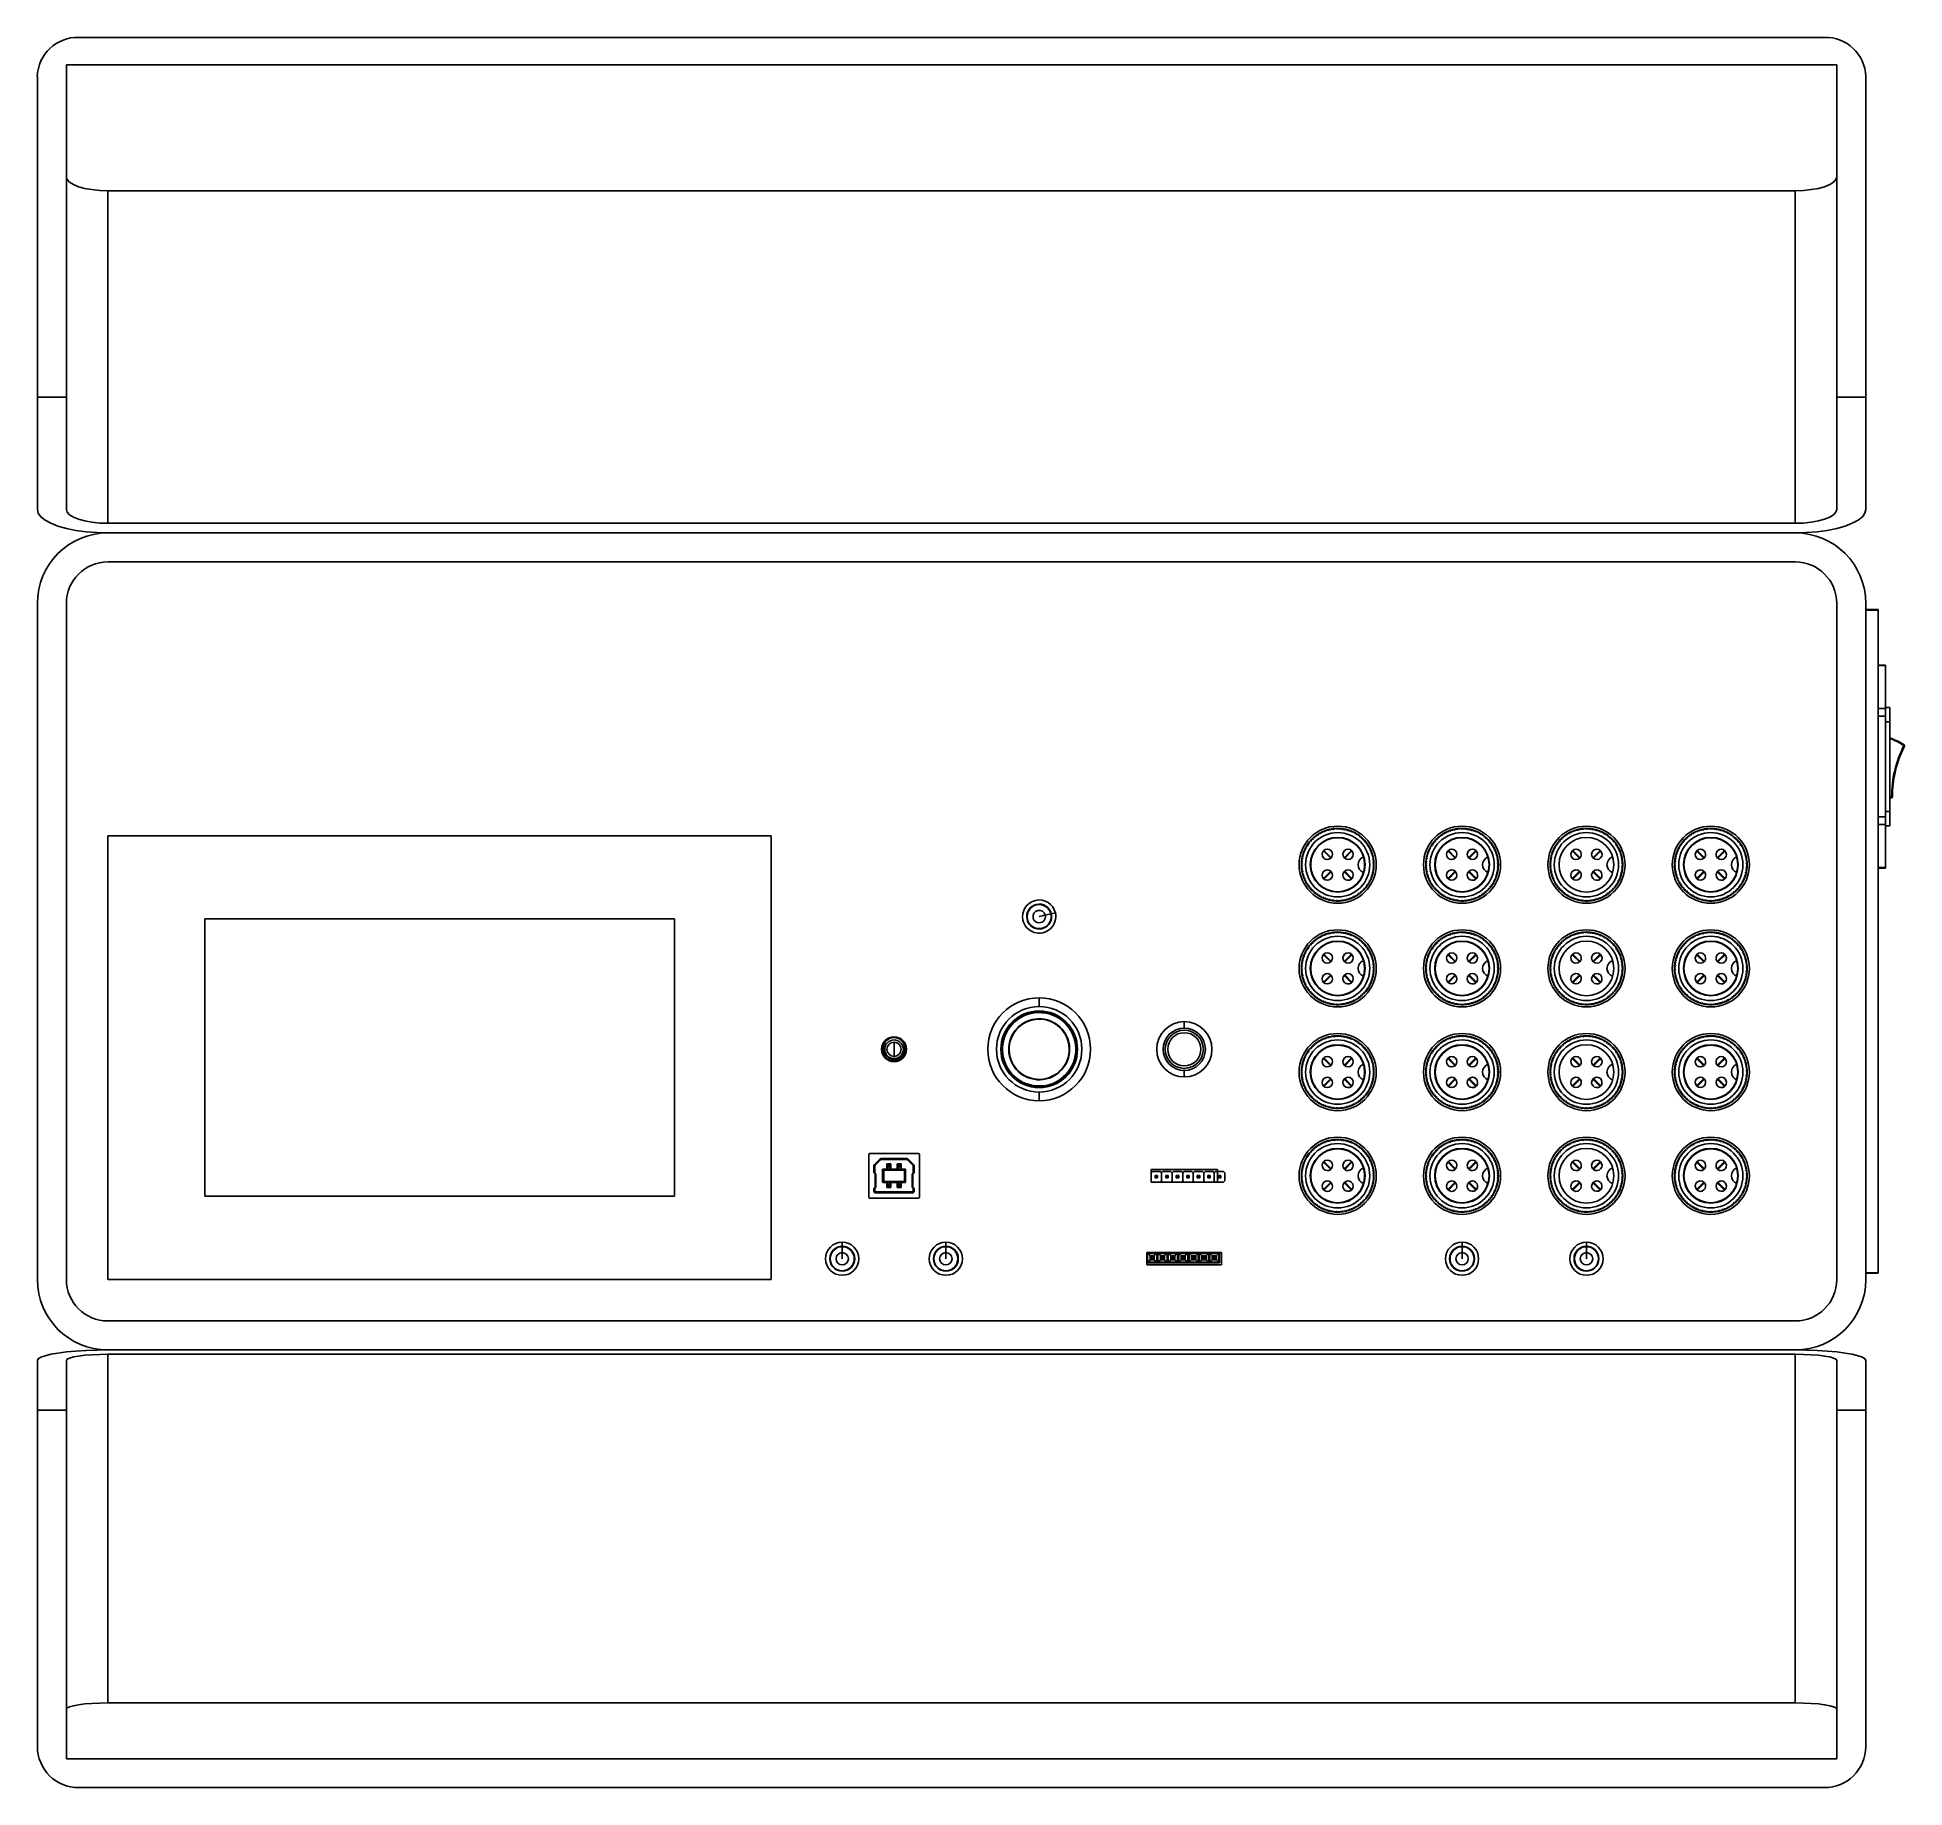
# Model space of a CAD drawing. Header units: millimetres. Extents: x -172 to 278, y -210 to 212.
import ezdxf

# ---------------------------------------------------------------- set-up
doc = ezdxf.new("R2010")
doc.units = ezdxf.units.MM

msp = doc.modelspace()

# ---------------------------------------------------------------- linework, layer by layer
at = {"color": 7, "linetype": 'Continuous', "lineweight": 25}
for p, q in [((-162.46, 212.14), (258.54, 212.14)), ((-172.46, 98.31), (-172.46, 202.71)), ((-165.46, 205.54), (261.54, 205.54)), ((-165.46, 98.31), (-165.46, 205.54)), ((261.54, 98.31), (261.54, 205.54)), ((268.54, 98.31), (268.54, 202.71)), ((-155.46, 175.17), (251.54, 175.17)), ((-155.46, 94.99), (-155.46, 175.17)), ((251.54, 94.99), (251.54, 175.17)), ((-172.46, 125.36), (-165.46, 125.36)), ((261.54, 125.36), (268.54, 125.36)), ((-155.46, 94.99), (251.54, 94.99)), ((251.54, 92.67), (-155.46, 92.67)), ((251.54, 85.67), (-155.46, 85.67)), ((-172.46, 75.67), (-172.46, -87.33)), ((-165.46, 75.67), (-165.46, -87.33)), ((261.54, -87.33), (261.54, 75.67)), ((268.54, -87.33), (268.54, 75.67)), ((271.54, 74.17), (268.54, 74.17)), ((271.54, 74.07), (268.54, 74.07)), ((271.54, 74.17), (271.54, -85.83)), ((273.33, 60.79), (271.54, 60.79)), ((273.33, 60.67), (271.54, 60.67)), ((273.33, 11.86), (273.33, 60.79)), ((273.33, 50.35), (271.54, 50.35)), ((274.32, 50.61), (273.33, 50.61)), ((274.32, 50.61), (274.32, 22.04)), ((273.33, 48.48), (271.54, 48.48)), ((273.33, 47.11), (274.32, 47.11)), ((275.51, 35.35), (275.7, 35.3)), ((274.8, 28.77), (274.27, 28.74)), ((274.33, 28.92), (274.78, 28.97)), ((273.33, 24.25), (271.54, 24.25)), ((274.32, 25.54), (273.33, 25.54)), ((-155.46, -87.33), (-155.46, 19.67)), ((-155.46, 19.67), (4.54, 19.67)), ((4.54, 19.67), (4.54, -87.33)), ((134.57, 18.16), (134.18, 17.87)), ((134.4, 18.22), (134.24, 17.98)), ((134.41, 18.22), (134.24, 18.01)), ((134.41, 18.22), (134.5, 18.33)), ((134.58, 18.43), (134.77, 18.63)), ((134.8, 18.64), (134.59, 18.44)), ((134.89, 18.71), (134.67, 18.28)), ((134.77, 18.63), (134.87, 18.73)), ((134.85, 18.63), (134.8, 18.64)), ((134.87, 18.73), (134.96, 18.84)), ((134.87, 18.73), (134.89, 18.71)), ((135.31, 18.95), (134.89, 18.71)), ((135.16, 19.03), (134.96, 18.84)), ((135.15, 19.02), (134.96, 18.8)), ((134.97, 18.75), (134.96, 18.8)), ((135.6, 19.39), (135.36, 19.21)), ((135.36, 19.21), (135.57, 19.39)), ((135.7, 19.45), (135.42, 19.05)), ((135.57, 19.39), (135.68, 19.47)), ((135.65, 19.38), (135.6, 19.39)), ((135.68, 19.47), (135.78, 19.56)), ((135.68, 19.47), (135.7, 19.45)), ((136.14, 19.63), (135.7, 19.45)), ((136, 19.73), (135.78, 19.53)), ((136, 19.73), (135.78, 19.56)), ((135.78, 19.48), (135.78, 19.53)), ((135.99, 19.72), (136.11, 19.81)), ((136.22, 19.89), (136.45, 20.04)), ((136.48, 20.03), (136.23, 19.89)), ((136.59, 20.08), (136.27, 19.72)), ((136.45, 20.04), (136.57, 20.11)), ((136.53, 20.02), (136.48, 20.03)), ((136.57, 20.11), (136.69, 20.18)), ((136.57, 20.11), (136.59, 20.08)), ((137.05, 20.21), (136.59, 20.08)), ((136.67, 20.1), (136.68, 20.16)), ((136.92, 20.32), (136.68, 20.16)), ((136.93, 20.32), (136.69, 20.18)), ((137.17, 20.45), (137.41, 20.57)), ((137.44, 20.56), (137.17, 20.45)), ((137.56, 20.6), (137.19, 20.28)), ((137.41, 20.57), (137.54, 20.62)), ((137.49, 20.54), (137.44, 20.56)), ((137.54, 20.62), (137.67, 20.69)), ((137.54, 20.62), (137.56, 20.6)), ((138.03, 20.66), (137.56, 20.6)), ((137.64, 20.61), (137.65, 20.66)), ((137.92, 20.79), (137.65, 20.66)), ((137.92, 20.79), (137.67, 20.69)), ((137.92, 20.79), (138.05, 20.84)), ((138.17, 20.89), (138.43, 20.98)), ((138.58, 20.99), (138.18, 20.72)), ((138.46, 20.97), (138.18, 20.89)), ((138.43, 20.98), (138.57, 21.02)), ((138.51, 20.94), (138.46, 20.97)), ((138.57, 21.02), (138.7, 21.06)), ((138.57, 21.02), (138.58, 20.99)), ((139.06, 20.99), (138.58, 20.99)), ((138.66, 20.99), (138.68, 21.04)), ((138.96, 21.13), (138.68, 21.04)), ((138.97, 21.14), (138.7, 21.06)), ((139.64, 21.24), (139.21, 21.03)), ((139.23, 21.2), (139.5, 21.26)), ((139.52, 21.24), (139.23, 21.2)), ((139.5, 21.26), (139.64, 21.28)), ((139.56, 21.21), (139.52, 21.24)), ((139.64, 21.28), (139.77, 21.31)), ((139.64, 21.28), (139.64, 21.24)), ((140.12, 21.19), (139.64, 21.24)), ((139.73, 21.24), (139.75, 21.28)), ((140.04, 21.34), (139.75, 21.28)), ((140.05, 21.35), (139.77, 21.31)), ((140.05, 21.34), (140.18, 21.36)), ((140.73, 21.37), (140.27, 21.21)), ((140.31, 21.38), (140.59, 21.4)), ((140.61, 21.38), (140.32, 21.38)), ((140.59, 21.4), (140.73, 21.4)), ((140.65, 21.34), (140.61, 21.38)), ((140.73, 21.4), (140.87, 21.41)), ((140.73, 21.4), (140.73, 21.37)), ((141.2, 21.26), (140.73, 21.37)), ((140.81, 21.35), (140.84, 21.39)), ((141.13, 21.42), (140.84, 21.39)), ((141.14, 21.42), (140.87, 21.41)), ((141.14, 21.42), (141.28, 21.42)), ((141.82, 21.35), (141.35, 21.26)), ((141.41, 21.41), (141.69, 21.4)), ((141.71, 21.38), (141.42, 21.41)), ((141.69, 21.4), (141.82, 21.39)), ((141.74, 21.34), (141.71, 21.38)), ((141.82, 21.39), (141.82, 21.35)), ((141.82, 21.39), (141.96, 21.38)), ((142.27, 21.19), (141.82, 21.35)), ((141.9, 21.32), (141.94, 21.36)), ((142.23, 21.35), (141.94, 21.36)), ((142.24, 21.35), (141.96, 21.38)), ((142.91, 21.2), (142.43, 21.16)), ((142.5, 21.32), (142.78, 21.27)), ((142.79, 21.24), (142.51, 21.31)), ((142.78, 21.27), (142.91, 21.24)), ((142.82, 21.2), (142.79, 21.24)), ((142.91, 21.24), (142.91, 21.2)), ((142.91, 21.24), (143.05, 21.21)), ((143.33, 20.98), (142.91, 21.2)), ((142.98, 21.16), (143.02, 21.2)), ((143.31, 21.15), (143.02, 21.2)), ((143.32, 21.15), (143.05, 21.21)), ((143.96, 20.92), (143.48, 20.94)), ((143.58, 21.08), (143.84, 21)), ((143.86, 20.97), (143.59, 21.08)), ((143.84, 21), (143.97, 20.95)), ((143.88, 20.92), (143.86, 20.97)), ((143.97, 20.95), (143.96, 20.92)), ((144.36, 20.64), (143.96, 20.92)), ((143.97, 20.95), (144.11, 20.91)), ((144.03, 20.87), (144.08, 20.9)), ((144.36, 20.82), (144.08, 20.9)), ((144.37, 20.81), (144.11, 20.91)), ((144.97, 20.5), (144.5, 20.59)), ((144.61, 20.71), (144.86, 20.6)), ((144.88, 20.57), (144.62, 20.71)), ((144.86, 20.6), (144.99, 20.53)), ((144.89, 20.52), (144.88, 20.57)), ((144.99, 20.53), (144.97, 20.5)), ((145.33, 20.18), (144.97, 20.5)), ((144.99, 20.53), (145.12, 20.48)), ((145.04, 20.45), (145.09, 20.47)), ((145.35, 20.35), (145.09, 20.47)), ((145.36, 20.35), (145.12, 20.48)), ((145.35, 20.35), (145.48, 20.28)), ((145.93, 19.97), (145.47, 20.11)), ((145.59, 20.22), (145.83, 20.07)), ((145.84, 20.04), (145.6, 20.21)), ((145.83, 20.07), (145.94, 19.99)), ((145.84, 20.04), (145.84, 19.99)), ((145.93, 19.97), (145.94, 19.99)), ((146.24, 19.6), (145.93, 19.97)), ((145.94, 19.99), (146.06, 19.92)), ((146.03, 19.92), (145.98, 19.9)), ((146.28, 19.77), (146.03, 19.92)), ((146.29, 19.76), (146.06, 19.92)), ((146.8, 19.31), (146.36, 19.51)), ((146.5, 19.6), (146.72, 19.43)), ((146.73, 19.4), (146.51, 19.6)), ((146.72, 19.43), (146.82, 19.34)), ((146.73, 19.4), (146.73, 19.35)), ((146.8, 19.31), (146.82, 19.34)), ((147.07, 18.91), (146.8, 19.31)), ((146.82, 19.34), (146.93, 19.25)), ((146.9, 19.25), (146.85, 19.24)), ((147.13, 19.07), (146.9, 19.25)), ((147.14, 19.06), (146.93, 19.25)), ((147.14, 19.06), (147.24, 18.97)), ((147.59, 18.55), (147.18, 18.8)), ((147.33, 18.88), (147.52, 18.68)), ((147.53, 18.65), (147.34, 18.87)), ((147.52, 18.68), (147.62, 18.58)), ((147.53, 18.65), (147.52, 18.6)), ((147.59, 18.55), (147.62, 18.58)), ((147.8, 18.12), (147.59, 18.55)), ((147.62, 18.58), (147.71, 18.47)), ((147.68, 18.48), (147.63, 18.48)), ((147.89, 18.27), (147.68, 18.48)), ((147.89, 18.27), (147.71, 18.47)), ((147.88, 18.28), (147.98, 18.16)), ((148.06, 18.06), (148.23, 17.84)), ((148.23, 17.81), (148.07, 18.05)), ((164.57, 18.16), (164.18, 17.87)), ((164.4, 18.22), (164.24, 17.98)), ((164.41, 18.22), (164.24, 18.01)), ((164.41, 18.22), (164.5, 18.33)), ((164.58, 18.43), (164.77, 18.63)), ((164.8, 18.64), (164.59, 18.44)), ((164.89, 18.71), (164.67, 18.28)), ((164.77, 18.63), (164.87, 18.73)), ((164.85, 18.63), (164.8, 18.64)), ((164.87, 18.73), (164.96, 18.84)), ((164.87, 18.73), (164.89, 18.71)), ((165.31, 18.95), (164.89, 18.71)), ((165.16, 19.03), (164.96, 18.84)), ((165.15, 19.02), (164.96, 18.8)), ((164.97, 18.75), (164.96, 18.8)), ((165.6, 19.39), (165.36, 19.21)), ((165.36, 19.21), (165.57, 19.39)), ((165.7, 19.45), (165.42, 19.05)), ((165.57, 19.39), (165.68, 19.47)), ((165.65, 19.38), (165.6, 19.39)), ((165.68, 19.47), (165.78, 19.56)), ((165.68, 19.47), (165.7, 19.45)), ((166.14, 19.63), (165.7, 19.45)), ((166, 19.73), (165.78, 19.53)), ((166, 19.73), (165.78, 19.56)), ((165.78, 19.48), (165.78, 19.53)), ((165.99, 19.72), (166.11, 19.81)), ((166.22, 19.89), (166.45, 20.04)), ((166.48, 20.03), (166.23, 19.89)), ((166.59, 20.08), (166.27, 19.72)), ((166.45, 20.04), (166.57, 20.11)), ((166.53, 20.02), (166.48, 20.03)), ((166.57, 20.11), (166.69, 20.18)), ((166.57, 20.11), (166.59, 20.08)), ((167.05, 20.21), (166.59, 20.08)), ((166.67, 20.1), (166.68, 20.16)), ((166.92, 20.32), (166.68, 20.16)), ((166.93, 20.32), (166.69, 20.18)), ((167.17, 20.45), (167.41, 20.57)), ((167.44, 20.56), (167.17, 20.45)), ((167.56, 20.6), (167.19, 20.28)), ((167.41, 20.57), (167.54, 20.62)), ((167.49, 20.54), (167.44, 20.56)), ((167.54, 20.62), (167.67, 20.69)), ((167.54, 20.62), (167.56, 20.6)), ((168.03, 20.66), (167.56, 20.6)), ((167.64, 20.61), (167.65, 20.66)), ((167.92, 20.79), (167.65, 20.66)), ((167.92, 20.79), (167.67, 20.69)), ((167.92, 20.79), (168.05, 20.84)), ((168.17, 20.89), (168.43, 20.98)), ((168.58, 20.99), (168.18, 20.72)), ((168.46, 20.97), (168.18, 20.89)), ((168.43, 20.98), (168.57, 21.02)), ((168.51, 20.94), (168.46, 20.97)), ((168.57, 21.02), (168.7, 21.06)), ((168.57, 21.02), (168.58, 20.99)), ((169.06, 20.99), (168.58, 20.99)), ((168.66, 20.99), (168.68, 21.04)), ((168.96, 21.13), (168.68, 21.04)), ((168.97, 21.14), (168.7, 21.06)), ((169.64, 21.24), (169.21, 21.03)), ((169.23, 21.2), (169.5, 21.26)), ((169.52, 21.24), (169.23, 21.2)), ((169.5, 21.26), (169.64, 21.28)), ((169.56, 21.21), (169.52, 21.24)), ((169.64, 21.28), (169.77, 21.31)), ((169.64, 21.28), (169.64, 21.24)), ((170.12, 21.19), (169.64, 21.24)), ((169.73, 21.24), (169.75, 21.28)), ((170.04, 21.34), (169.75, 21.28)), ((170.05, 21.35), (169.77, 21.31)), ((170.05, 21.34), (170.18, 21.36)), ((170.73, 21.37), (170.27, 21.21)), ((170.31, 21.38), (170.59, 21.4)), ((170.61, 21.38), (170.32, 21.38)), ((170.59, 21.4), (170.73, 21.4)), ((170.65, 21.34), (170.61, 21.38)), ((170.73, 21.4), (170.87, 21.41)), ((170.73, 21.4), (170.73, 21.37)), ((171.2, 21.26), (170.73, 21.37)), ((170.81, 21.35), (170.84, 21.39)), ((171.13, 21.42), (170.84, 21.39)), ((171.14, 21.42), (170.87, 21.41)), ((171.14, 21.42), (171.28, 21.42)), ((171.82, 21.35), (171.35, 21.26)), ((171.41, 21.41), (171.69, 21.4)), ((171.71, 21.38), (171.42, 21.41)), ((171.69, 21.4), (171.82, 21.39)), ((171.74, 21.34), (171.71, 21.38)), ((171.82, 21.39), (171.82, 21.35)), ((171.82, 21.39), (171.96, 21.38)), ((172.27, 21.19), (171.82, 21.35)), ((171.9, 21.32), (171.94, 21.36)), ((172.23, 21.35), (171.94, 21.36)), ((172.24, 21.35), (171.96, 21.38)), ((172.91, 21.2), (172.43, 21.16)), ((172.5, 21.32), (172.78, 21.27)), ((172.79, 21.24), (172.51, 21.31)), ((172.78, 21.27), (172.91, 21.24)), ((172.82, 21.2), (172.79, 21.24)), ((172.91, 21.24), (172.91, 21.2)), ((172.91, 21.24), (173.05, 21.21)), ((173.33, 20.98), (172.91, 21.2)), ((172.98, 21.16), (173.02, 21.2)), ((173.31, 21.15), (173.02, 21.2)), ((173.32, 21.15), (173.05, 21.21)), ((173.96, 20.92), (173.48, 20.94)), ((173.58, 21.08), (173.84, 21)), ((173.86, 20.97), (173.59, 21.08)), ((173.84, 21), (173.97, 20.95)), ((173.88, 20.92), (173.86, 20.97)), ((173.97, 20.95), (173.96, 20.92)), ((174.36, 20.64), (173.96, 20.92)), ((173.97, 20.95), (174.11, 20.91)), ((174.03, 20.87), (174.08, 20.9)), ((174.36, 20.82), (174.08, 20.9)), ((174.37, 20.81), (174.11, 20.91)), ((174.97, 20.5), (174.5, 20.59)), ((174.61, 20.71), (174.86, 20.6)), ((174.88, 20.57), (174.62, 20.71)), ((174.86, 20.6), (174.99, 20.53)), ((174.89, 20.52), (174.88, 20.57)), ((174.99, 20.53), (174.97, 20.5)), ((175.33, 20.18), (174.97, 20.5)), ((174.99, 20.53), (175.12, 20.48)), ((175.04, 20.45), (175.09, 20.47)), ((175.35, 20.35), (175.09, 20.47)), ((175.36, 20.35), (175.12, 20.48)), ((175.35, 20.35), (175.48, 20.28)), ((175.93, 19.97), (175.47, 20.11)), ((175.59, 20.22), (175.83, 20.07)), ((175.84, 20.04), (175.6, 20.21)), ((175.83, 20.07), (175.94, 19.99)), ((175.84, 20.04), (175.84, 19.99)), ((175.93, 19.97), (175.94, 19.99)), ((176.24, 19.6), (175.93, 19.97)), ((175.94, 19.99), (176.06, 19.92)), ((176.03, 19.92), (175.98, 19.9)), ((176.28, 19.77), (176.03, 19.92)), ((176.29, 19.76), (176.06, 19.92)), ((176.8, 19.31), (176.36, 19.51)), ((176.5, 19.6), (176.72, 19.43)), ((176.73, 19.4), (176.51, 19.6)), ((176.72, 19.43), (176.82, 19.34)), ((176.73, 19.4), (176.73, 19.35)), ((176.8, 19.31), (176.82, 19.34)), ((177.07, 18.91), (176.8, 19.31)), ((176.82, 19.34), (176.93, 19.25)), ((176.9, 19.25), (176.85, 19.24)), ((177.13, 19.07), (176.9, 19.25)), ((177.14, 19.06), (176.93, 19.25)), ((177.14, 19.06), (177.24, 18.97)), ((177.59, 18.55), (177.18, 18.8)), ((177.33, 18.88), (177.52, 18.68)), ((177.53, 18.65), (177.34, 18.87)), ((177.52, 18.68), (177.62, 18.58)), ((177.53, 18.65), (177.52, 18.6)), ((177.59, 18.55), (177.62, 18.58)), ((177.8, 18.12), (177.59, 18.55)), ((177.62, 18.58), (177.71, 18.47)), ((177.68, 18.48), (177.63, 18.48)), ((177.89, 18.27), (177.68, 18.48)), ((177.89, 18.27), (177.71, 18.47)), ((177.89, 18.26), (177.98, 18.16)), ((178.06, 18.06), (178.23, 17.84)), ((178.23, 17.81), (178.07, 18.05)), ((194.57, 18.16), (194.18, 17.87)), ((194.4, 18.22), (194.24, 17.98)), ((194.41, 18.22), (194.24, 18.01)), ((194.41, 18.22), (194.5, 18.33)), ((194.58, 18.43), (194.77, 18.63)), ((194.8, 18.64), (194.59, 18.44)), ((194.89, 18.71), (194.67, 18.28)), ((194.77, 18.63), (194.87, 18.73)), ((194.85, 18.63), (194.8, 18.64)), ((194.87, 18.73), (194.96, 18.84)), ((194.87, 18.73), (194.89, 18.71)), ((195.31, 18.95), (194.89, 18.71)), ((195.16, 19.03), (194.96, 18.84)), ((195.15, 19.02), (194.96, 18.8)), ((194.97, 18.75), (194.96, 18.8)), ((195.6, 19.39), (195.36, 19.21)), ((195.36, 19.21), (195.57, 19.39)), ((195.7, 19.45), (195.42, 19.05)), ((195.57, 19.39), (195.68, 19.47)), ((195.65, 19.38), (195.6, 19.39)), ((195.68, 19.47), (195.78, 19.56)), ((195.68, 19.47), (195.7, 19.45)), ((196.14, 19.63), (195.7, 19.45)), ((196, 19.73), (195.78, 19.53)), ((196, 19.73), (195.78, 19.56)), ((195.78, 19.48), (195.78, 19.53)), ((195.99, 19.72), (196.11, 19.81)), ((196.22, 19.89), (196.45, 20.04)), ((196.48, 20.03), (196.23, 19.89)), ((196.59, 20.08), (196.27, 19.72)), ((196.45, 20.04), (196.57, 20.11)), ((196.53, 20.02), (196.48, 20.03)), ((196.57, 20.11), (196.69, 20.18)), ((196.57, 20.11), (196.59, 20.08)), ((197.05, 20.21), (196.59, 20.08)), ((196.67, 20.1), (196.68, 20.16)), ((196.92, 20.32), (196.68, 20.16)), ((196.93, 20.32), (196.69, 20.18)), ((197.17, 20.45), (197.41, 20.57)), ((197.44, 20.56), (197.17, 20.45)), ((197.56, 20.6), (197.19, 20.28)), ((197.41, 20.57), (197.54, 20.62)), ((197.49, 20.54), (197.44, 20.56)), ((197.54, 20.62), (197.67, 20.69)), ((197.54, 20.62), (197.56, 20.6)), ((198.03, 20.66), (197.56, 20.6)), ((197.64, 20.61), (197.65, 20.66)), ((197.92, 20.79), (197.65, 20.66)), ((197.92, 20.79), (197.67, 20.69)), ((197.92, 20.79), (198.05, 20.84)), ((198.17, 20.89), (198.43, 20.98)), ((198.58, 20.99), (198.18, 20.72)), ((198.46, 20.97), (198.18, 20.89)), ((198.43, 20.98), (198.57, 21.02)), ((198.51, 20.94), (198.46, 20.97)), ((198.57, 21.02), (198.7, 21.06)), ((198.57, 21.02), (198.58, 20.99)), ((199.06, 20.99), (198.58, 20.99)), ((198.66, 20.99), (198.68, 21.04)), ((198.96, 21.13), (198.68, 21.04)), ((198.97, 21.14), (198.7, 21.06)), ((199.64, 21.24), (199.21, 21.03)), ((199.23, 21.2), (199.5, 21.26)), ((199.52, 21.24), (199.23, 21.2)), ((199.5, 21.26), (199.64, 21.28)), ((199.56, 21.21), (199.52, 21.24)), ((199.64, 21.28), (199.77, 21.31)), ((199.64, 21.28), (199.64, 21.24)), ((200.12, 21.19), (199.64, 21.24)), ((199.73, 21.24), (199.75, 21.28)), ((200.04, 21.34), (199.75, 21.28)), ((200.05, 21.35), (199.77, 21.31)), ((200.05, 21.34), (200.18, 21.36)), ((200.73, 21.37), (200.27, 21.21)), ((200.31, 21.38), (200.59, 21.4)), ((200.61, 21.38), (200.32, 21.38)), ((200.59, 21.4), (200.73, 21.4)), ((200.65, 21.34), (200.61, 21.38)), ((200.73, 21.4), (200.87, 21.41)), ((200.73, 21.4), (200.73, 21.37)), ((201.2, 21.26), (200.73, 21.37)), ((200.81, 21.35), (200.84, 21.39)), ((201.13, 21.42), (200.84, 21.39)), ((201.14, 21.42), (200.87, 21.41)), ((201.14, 21.42), (201.28, 21.42)), ((201.82, 21.35), (201.35, 21.26)), ((201.41, 21.41), (201.69, 21.4)), ((201.71, 21.38), (201.42, 21.41)), ((201.69, 21.4), (201.82, 21.39)), ((201.74, 21.34), (201.71, 21.38)), ((201.82, 21.39), (201.82, 21.35)), ((201.82, 21.39), (201.96, 21.38)), ((202.27, 21.19), (201.82, 21.35)), ((201.9, 21.32), (201.94, 21.36)), ((202.23, 21.35), (201.94, 21.36)), ((202.24, 21.35), (201.96, 21.38)), ((202.91, 21.2), (202.43, 21.16)), ((202.5, 21.32), (202.78, 21.27)), ((202.79, 21.24), (202.51, 21.31)), ((202.78, 21.27), (202.91, 21.24)), ((202.82, 21.2), (202.79, 21.24)), ((202.91, 21.24), (202.91, 21.2)), ((202.91, 21.24), (203.05, 21.21)), ((203.33, 20.98), (202.91, 21.2)), ((202.98, 21.16), (203.02, 21.2)), ((203.31, 21.15), (203.02, 21.2)), ((203.32, 21.15), (203.05, 21.21)), ((203.96, 20.92), (203.48, 20.94)), ((203.58, 21.08), (203.84, 21)), ((203.86, 20.97), (203.59, 21.08)), ((203.84, 21), (203.97, 20.95)), ((203.88, 20.92), (203.86, 20.97)), ((203.97, 20.95), (203.96, 20.92)), ((204.36, 20.64), (203.96, 20.92)), ((203.97, 20.95), (204.11, 20.91)), ((204.03, 20.87), (204.08, 20.9)), ((204.36, 20.82), (204.08, 20.9)), ((204.37, 20.81), (204.11, 20.91)), ((204.97, 20.5), (204.5, 20.59)), ((204.61, 20.71), (204.86, 20.6)), ((204.88, 20.57), (204.62, 20.71)), ((204.86, 20.6), (204.99, 20.53)), ((204.89, 20.52), (204.88, 20.57)), ((204.99, 20.53), (204.97, 20.5)), ((205.33, 20.18), (204.97, 20.5)), ((204.99, 20.53), (205.12, 20.48)), ((205.04, 20.45), (205.09, 20.47)), ((205.35, 20.35), (205.09, 20.47)), ((205.36, 20.35), (205.12, 20.48)), ((205.35, 20.35), (205.48, 20.28)), ((205.93, 19.97), (205.47, 20.11)), ((205.59, 20.22), (205.83, 20.07)), ((205.84, 20.04), (205.6, 20.21)), ((205.83, 20.07), (205.94, 19.99)), ((205.84, 20.04), (205.84, 19.99)), ((205.93, 19.97), (205.94, 19.99)), ((206.24, 19.6), (205.93, 19.97)), ((205.94, 19.99), (206.06, 19.92)), ((206.03, 19.92), (205.98, 19.9)), ((206.28, 19.77), (206.03, 19.92)), ((206.29, 19.76), (206.06, 19.92)), ((206.8, 19.31), (206.36, 19.51)), ((206.5, 19.6), (206.72, 19.43)), ((206.73, 19.4), (206.51, 19.6)), ((206.72, 19.43), (206.82, 19.34)), ((206.73, 19.4), (206.73, 19.35)), ((206.8, 19.31), (206.82, 19.34)), ((207.07, 18.91), (206.8, 19.31)), ((206.82, 19.34), (206.93, 19.25)), ((206.9, 19.25), (206.85, 19.24)), ((207.13, 19.07), (206.9, 19.25)), ((207.14, 19.06), (206.93, 19.25)), ((207.14, 19.06), (207.24, 18.97)), ((207.59, 18.55), (207.18, 18.8)), ((207.33, 18.88), (207.52, 18.68)), ((207.53, 18.65), (207.34, 18.87)), ((207.52, 18.68), (207.62, 18.58)), ((207.53, 18.65), (207.52, 18.6)), ((207.59, 18.55), (207.62, 18.58)), ((207.8, 18.12), (207.59, 18.55)), ((207.62, 18.58), (207.71, 18.47)), ((207.68, 18.48), (207.63, 18.48)), ((207.89, 18.27), (207.68, 18.48)), ((207.89, 18.27), (207.71, 18.47)), ((207.88, 18.28), (207.98, 18.16)), ((208.06, 18.06), (208.23, 17.84)), ((208.23, 17.81), (208.07, 18.05)), ((224.57, 18.16), (224.18, 17.87)), ((224.4, 18.22), (224.24, 17.98)), ((224.41, 18.22), (224.24, 18.01)), ((224.41, 18.22), (224.5, 18.33)), ((224.58, 18.43), (224.77, 18.63)), ((224.8, 18.64), (224.59, 18.44)), ((224.89, 18.71), (224.67, 18.28)), ((224.77, 18.63), (224.87, 18.73)), ((224.85, 18.63), (224.8, 18.64)), ((224.87, 18.73), (224.96, 18.84)), ((224.87, 18.73), (224.89, 18.71)), ((225.31, 18.95), (224.89, 18.71)), ((225.16, 19.03), (224.96, 18.84)), ((225.15, 19.02), (224.96, 18.8)), ((224.97, 18.75), (224.96, 18.8)), ((225.6, 19.39), (225.36, 19.21)), ((225.36, 19.21), (225.57, 19.39)), ((225.7, 19.45), (225.42, 19.05)), ((225.57, 19.39), (225.68, 19.47)), ((225.65, 19.38), (225.6, 19.39)), ((225.68, 19.47), (225.78, 19.56)), ((225.68, 19.47), (225.7, 19.45)), ((226.14, 19.63), (225.7, 19.45)), ((226, 19.73), (225.78, 19.53)), ((226, 19.73), (225.78, 19.56)), ((225.78, 19.48), (225.78, 19.53)), ((225.99, 19.72), (226.11, 19.81)), ((226.22, 19.89), (226.45, 20.04)), ((226.48, 20.03), (226.23, 19.89)), ((226.59, 20.08), (226.27, 19.72)), ((226.45, 20.04), (226.57, 20.11)), ((226.53, 20.02), (226.48, 20.03)), ((226.57, 20.11), (226.69, 20.18)), ((226.57, 20.11), (226.59, 20.08)), ((227.05, 20.21), (226.59, 20.08)), ((226.67, 20.1), (226.68, 20.16)), ((226.92, 20.32), (226.68, 20.16)), ((226.93, 20.32), (226.69, 20.18)), ((227.17, 20.45), (227.41, 20.57)), ((227.44, 20.56), (227.17, 20.45)), ((227.56, 20.6), (227.19, 20.28)), ((227.41, 20.57), (227.54, 20.62)), ((227.49, 20.54), (227.44, 20.56)), ((227.54, 20.62), (227.67, 20.69)), ((227.54, 20.62), (227.56, 20.6)), ((228.03, 20.66), (227.56, 20.6)), ((227.64, 20.61), (227.65, 20.66)), ((227.92, 20.79), (227.65, 20.66)), ((227.92, 20.79), (227.67, 20.69)), ((227.92, 20.79), (228.05, 20.84)), ((228.17, 20.89), (228.43, 20.98)), ((228.58, 20.99), (228.18, 20.72)), ((228.46, 20.97), (228.18, 20.89)), ((228.43, 20.98), (228.57, 21.02)), ((228.51, 20.94), (228.46, 20.97)), ((228.57, 21.02), (228.7, 21.06)), ((228.57, 21.02), (228.58, 20.99)), ((229.06, 20.99), (228.58, 20.99)), ((228.66, 20.99), (228.68, 21.04)), ((228.96, 21.13), (228.68, 21.04)), ((228.97, 21.14), (228.7, 21.06)), ((229.64, 21.24), (229.21, 21.03)), ((229.23, 21.2), (229.5, 21.26)), ((229.52, 21.24), (229.23, 21.2)), ((229.5, 21.26), (229.64, 21.28)), ((229.56, 21.21), (229.52, 21.24)), ((229.64, 21.28), (229.77, 21.31)), ((229.64, 21.28), (229.64, 21.24)), ((230.12, 21.19), (229.64, 21.24)), ((229.73, 21.24), (229.75, 21.28)), ((230.04, 21.34), (229.75, 21.28)), ((230.05, 21.35), (229.77, 21.31)), ((230.05, 21.34), (230.18, 21.36)), ((230.73, 21.37), (230.27, 21.21)), ((230.31, 21.38), (230.59, 21.4)), ((230.61, 21.38), (230.32, 21.38)), ((230.59, 21.4), (230.73, 21.4)), ((230.65, 21.34), (230.61, 21.38)), ((230.73, 21.4), (230.87, 21.41)), ((230.73, 21.4), (230.73, 21.37)), ((231.2, 21.26), (230.73, 21.37)), ((230.81, 21.35), (230.84, 21.39)), ((231.13, 21.42), (230.84, 21.39)), ((231.14, 21.42), (230.87, 21.41)), ((231.14, 21.42), (231.28, 21.42)), ((231.82, 21.35), (231.35, 21.26)), ((231.41, 21.41), (231.69, 21.4)), ((231.71, 21.38), (231.42, 21.41)), ((231.69, 21.4), (231.82, 21.39)), ((231.74, 21.34), (231.71, 21.38)), ((231.82, 21.39), (231.82, 21.35)), ((231.82, 21.39), (231.96, 21.38)), ((232.27, 21.19), (231.82, 21.35)), ((231.9, 21.32), (231.94, 21.36)), ((232.23, 21.35), (231.94, 21.36)), ((232.24, 21.35), (231.96, 21.38)), ((232.91, 21.2), (232.43, 21.16)), ((232.5, 21.32), (232.78, 21.27)), ((232.79, 21.24), (232.51, 21.31)), ((232.78, 21.27), (232.91, 21.24)), ((232.82, 21.2), (232.79, 21.24)), ((232.91, 21.24), (232.91, 21.2)), ((232.91, 21.24), (233.05, 21.21)), ((233.33, 20.98), (232.91, 21.2)), ((232.98, 21.16), (233.02, 21.2)), ((233.31, 21.15), (233.02, 21.2)), ((233.32, 21.15), (233.05, 21.21)), ((233.96, 20.92), (233.48, 20.94)), ((233.58, 21.08), (233.84, 21)), ((233.86, 20.97), (233.59, 21.08)), ((233.84, 21), (233.97, 20.95)), ((233.88, 20.92), (233.86, 20.97)), ((233.97, 20.95), (233.96, 20.92)), ((234.36, 20.64), (233.96, 20.92)), ((233.97, 20.95), (234.11, 20.91)), ((234.03, 20.87), (234.08, 20.9)), ((234.36, 20.82), (234.08, 20.9)), ((234.37, 20.81), (234.11, 20.91)), ((234.97, 20.5), (234.5, 20.59)), ((234.61, 20.71), (234.86, 20.6)), ((234.88, 20.57), (234.62, 20.71)), ((234.86, 20.6), (234.99, 20.53)), ((234.89, 20.52), (234.88, 20.57)), ((234.99, 20.53), (234.97, 20.5)), ((235.33, 20.18), (234.97, 20.5)), ((234.99, 20.53), (235.12, 20.48)), ((235.04, 20.45), (235.09, 20.47)), ((235.35, 20.35), (235.09, 20.47)), ((235.36, 20.35), (235.12, 20.48)), ((235.35, 20.35), (235.48, 20.28)), ((235.93, 19.97), (235.47, 20.11)), ((235.59, 20.22), (235.83, 20.07)), ((235.84, 20.04), (235.6, 20.21)), ((235.83, 20.07), (235.94, 19.99)), ((235.84, 20.04), (235.84, 19.99)), ((235.93, 19.97), (235.94, 19.99)), ((236.24, 19.6), (235.93, 19.97)), ((235.94, 19.99), (236.06, 19.92)), ((236.03, 19.92), (235.98, 19.9)), ((236.28, 19.77), (236.03, 19.92)), ((236.29, 19.76), (236.06, 19.92)), ((236.8, 19.31), (236.36, 19.51)), ((236.5, 19.6), (236.72, 19.43)), ((236.73, 19.4), (236.51, 19.6)), ((236.72, 19.43), (236.82, 19.34)), ((236.73, 19.4), (236.73, 19.35)), ((236.8, 19.31), (236.82, 19.34)), ((237.07, 18.91), (236.8, 19.31)), ((236.82, 19.34), (236.93, 19.25)), ((236.9, 19.25), (236.85, 19.24)), ((237.13, 19.07), (236.9, 19.25)), ((237.14, 19.06), (236.93, 19.25)), ((237.14, 19.06), (237.24, 18.97)), ((237.59, 18.55), (237.18, 18.8)), ((237.33, 18.88), (237.52, 18.68)), ((237.53, 18.65), (237.34, 18.87)), ((237.52, 18.68), (237.62, 18.58)), ((237.53, 18.65), (237.52, 18.6)), ((237.59, 18.55), (237.62, 18.58)), ((237.8, 18.12), (237.59, 18.55)), ((237.62, 18.58), (237.71, 18.47)), ((237.68, 18.48), (237.63, 18.48)), ((237.89, 18.27), (237.68, 18.48)), ((237.89, 18.27), (237.71, 18.47)), ((237.88, 18.28), (237.98, 18.16)), ((238.06, 18.06), (238.23, 17.84)), ((238.23, 17.81), (238.07, 18.05)), ((273.33, 22.38), (271.54, 22.38)), ((273.33, 22.04), (274.32, 22.04)), ((132.51, 13.75), (132.45, 13.47)), ((132.45, 13.46), (132.48, 13.73)), ((132.48, 13.73), (132.51, 13.87)), ((132.51, 13.87), (132.52, 14.01)), ((132.54, 13.87), (132.51, 13.87)), ((132.51, 13.75), (132.55, 13.78)), ((132.57, 14.28), (132.52, 14.01)), ((132.74, 14.3), (132.54, 13.87)), ((132.57, 14.27), (132.54, 13.98)), ((132.54, 13.98), (132.57, 13.94)), ((132.54, 13.87), (132.61, 13.39)), ((132.57, 14.27), (132.59, 14.41)), ((132.71, 14.83), (132.62, 14.55)), ((132.62, 14.54), (132.69, 14.81)), ((132.69, 14.81), (132.73, 14.95)), ((132.71, 14.83), (132.76, 14.85)), ((132.73, 14.95), (132.76, 15.08)), ((132.76, 14.94), (132.73, 14.95)), ((133.01, 15.35), (132.76, 14.94)), ((132.84, 15.35), (132.76, 15.08)), ((132.76, 14.94), (132.77, 14.46)), ((132.84, 15.34), (132.77, 15.05)), ((132.77, 15.05), (132.8, 15.01)), ((132.92, 15.6), (133.02, 15.86)), ((133.05, 15.87), (132.93, 15.61)), ((133.02, 15.86), (133.08, 15.99)), ((133.05, 15.87), (133.1, 15.89)), ((133.11, 15.97), (133.06, 15.5)), ((133.08, 15.99), (133.13, 16.12)), ((133.11, 15.97), (133.08, 15.99)), ((133.41, 16.35), (133.11, 15.97)), ((133.24, 16.37), (133.13, 16.12)), ((133.24, 16.36), (133.14, 16.09)), ((133.14, 16.09), (133.16, 16.04)), ((133.23, 16.36), (133.3, 16.49)), ((133.51, 16.86), (133.36, 16.62)), ((133.36, 16.61), (133.48, 16.85)), ((133.48, 16.85), (133.56, 16.97)), ((133.59, 16.96), (133.48, 16.49)), ((133.57, 16.87), (133.51, 16.86)), ((133.56, 16.97), (133.62, 17.1)), ((133.56, 16.97), (133.59, 16.96)), ((133.93, 17.29), (133.59, 16.96)), ((133.77, 17.33), (133.62, 17.1)), ((133.76, 17.33), (133.63, 17.07)), ((133.65, 17.02), (133.63, 17.07)), ((133.76, 17.32), (133.84, 17.45)), ((133.91, 17.56), (134.07, 17.78)), ((134.1, 17.79), (133.92, 17.56)), ((134.18, 17.87), (134.02, 17.42)), ((134.07, 17.78), (134.16, 17.89)), ((134.15, 17.79), (134.1, 17.79)), ((134.16, 17.89), (134.24, 18.01)), ((134.16, 17.89), (134.18, 17.87)), ((134.25, 17.93), (134.24, 17.98)), ((137.72, 15.98), (139.48, 14.22)), ((139.62, 14.36), (137.86, 16.12)), ((144.48, 16.12), (142.72, 14.36)), ((142.86, 14.22), (144.62, 15.98)), ((148.28, 17.7), (147.9, 18)), ((148.23, 17.81), (148.21, 17.75)), ((148.23, 17.84), (148.31, 17.72)), ((148.28, 17.7), (148.31, 17.72)), ((148.44, 17.25), (148.28, 17.7)), ((148.31, 17.72), (148.39, 17.61)), ((148.36, 17.62), (148.31, 17.62)), ((148.54, 17.39), (148.36, 17.62)), ((148.54, 17.38), (148.39, 17.61)), ((148.85, 16.77), (148.52, 17.11)), ((148.68, 17.15), (148.82, 16.91)), ((148.81, 16.88), (148.69, 17.14)), ((148.81, 16.88), (148.79, 16.83)), ((148.82, 16.91), (148.88, 16.79)), ((148.85, 16.77), (148.88, 16.79)), ((148.95, 16.3), (148.85, 16.77)), ((148.92, 16.68), (148.87, 16.69)), ((148.88, 16.79), (148.95, 16.66)), ((149.07, 16.42), (148.92, 16.68)), ((149.07, 16.42), (148.95, 16.66)), ((149.31, 15.78), (149.02, 16.16)), ((149.07, 16.43), (149.13, 16.3)), ((149.28, 15.89), (149.19, 16.17)), ((149.19, 16.17), (149.29, 15.92)), ((149.28, 15.89), (149.26, 15.84)), ((149.29, 15.92), (149.34, 15.79)), ((149.31, 15.78), (149.34, 15.79)), ((149.35, 15.3), (149.31, 15.78)), ((149.36, 15.67), (149.31, 15.69)), ((149.34, 15.79), (149.39, 15.66)), ((149.48, 15.4), (149.36, 15.67)), ((149.48, 15.4), (149.39, 15.66)), ((149.63, 14.73), (149.39, 15.15)), ((149.56, 15.14), (149.64, 14.88)), ((149.62, 14.85), (149.56, 15.13)), ((149.62, 14.85), (149.59, 14.8)), ((149.61, 14.25), (149.63, 14.73)), ((149.63, 14.73), (149.66, 14.74)), ((149.68, 14.62), (149.63, 14.65)), ((149.64, 14.88), (149.66, 14.74)), ((149.82, 13.65), (149.64, 14.1)), ((149.66, 14.74), (149.7, 14.6)), ((149.76, 14.34), (149.68, 14.62)), ((149.76, 14.33), (149.7, 14.6)), ((149.74, 13.18), (149.82, 13.65)), ((149.83, 13.77), (149.79, 13.73)), ((149.81, 14.07), (149.85, 13.8)), ((149.83, 13.77), (149.81, 14.06)), ((149.85, 13.54), (149.81, 13.57)), ((149.82, 13.65), (149.86, 13.66)), ((149.85, 13.8), (149.86, 13.66)), ((149.9, 13.25), (149.85, 13.54)), ((149.86, 13.66), (149.88, 13.52)), ((149.9, 13.24), (149.88, 13.52)), ((162.51, 13.75), (162.45, 13.47)), ((162.45, 13.46), (162.48, 13.73)), ((162.48, 13.73), (162.51, 13.87)), ((162.51, 13.87), (162.52, 14.01)), ((162.54, 13.87), (162.51, 13.87)), ((162.51, 13.75), (162.55, 13.78)), ((162.57, 14.28), (162.52, 14.01)), ((162.74, 14.3), (162.54, 13.87)), ((162.57, 14.27), (162.54, 13.98)), ((162.54, 13.98), (162.57, 13.94)), ((162.54, 13.87), (162.61, 13.39)), ((162.57, 14.27), (162.59, 14.41)), ((162.71, 14.83), (162.62, 14.55)), ((162.62, 14.54), (162.69, 14.81)), ((162.69, 14.81), (162.73, 14.95)), ((162.71, 14.83), (162.76, 14.85)), ((162.73, 14.95), (162.76, 15.08)), ((162.76, 14.94), (162.73, 14.95)), ((163.01, 15.35), (162.76, 14.94)), ((162.84, 15.35), (162.76, 15.08)), ((162.76, 14.94), (162.77, 14.46)), ((162.84, 15.34), (162.77, 15.05)), ((162.77, 15.05), (162.8, 15.01)), ((162.92, 15.6), (163.02, 15.86)), ((163.05, 15.87), (162.93, 15.61)), ((163.02, 15.86), (163.08, 15.99)), ((163.05, 15.87), (163.1, 15.89)), ((163.11, 15.97), (163.06, 15.5)), ((163.08, 15.99), (163.13, 16.12)), ((163.11, 15.97), (163.08, 15.99)), ((163.41, 16.35), (163.11, 15.97)), ((163.24, 16.37), (163.13, 16.12)), ((163.24, 16.36), (163.14, 16.09)), ((163.14, 16.09), (163.16, 16.04)), ((163.24, 16.37), (163.3, 16.49)), ((163.51, 16.86), (163.36, 16.62)), ((163.36, 16.61), (163.48, 16.85)), ((163.48, 16.85), (163.56, 16.97)), ((163.59, 16.96), (163.48, 16.49)), ((163.57, 16.87), (163.51, 16.86)), ((163.56, 16.97), (163.62, 17.1)), ((163.56, 16.97), (163.59, 16.96)), ((163.93, 17.29), (163.59, 16.96)), ((163.77, 17.33), (163.62, 17.1)), ((163.76, 17.33), (163.63, 17.07)), ((163.65, 17.02), (163.63, 17.07)), ((163.76, 17.32), (163.84, 17.45)), ((163.91, 17.56), (164.07, 17.78)), ((164.1, 17.79), (163.92, 17.56)), ((164.18, 17.87), (164.02, 17.42)), ((164.07, 17.78), (164.16, 17.89)), ((164.15, 17.79), (164.1, 17.79)), ((164.16, 17.89), (164.24, 18.01)), ((164.16, 17.89), (164.18, 17.87)), ((164.25, 17.93), (164.24, 17.98)), ((167.72, 15.98), (169.48, 14.22)), ((169.62, 14.36), (167.86, 16.12)), ((174.48, 16.12), (172.72, 14.36)), ((172.86, 14.22), (174.62, 15.98)), ((178.28, 17.7), (177.9, 18)), ((178.23, 17.81), (178.21, 17.75)), ((178.23, 17.84), (178.31, 17.72)), ((178.28, 17.7), (178.31, 17.72)), ((178.44, 17.25), (178.28, 17.7)), ((178.31, 17.72), (178.39, 17.61)), ((178.36, 17.62), (178.31, 17.62)), ((178.54, 17.39), (178.36, 17.62)), ((178.54, 17.38), (178.39, 17.61)), ((178.85, 16.77), (178.52, 17.11)), ((178.68, 17.15), (178.82, 16.91)), ((178.81, 16.88), (178.69, 17.14)), ((178.81, 16.88), (178.79, 16.83)), ((178.82, 16.91), (178.88, 16.79)), ((178.85, 16.77), (178.88, 16.79)), ((178.95, 16.3), (178.85, 16.77)), ((178.92, 16.68), (178.87, 16.69)), ((178.88, 16.79), (178.95, 16.66)), ((179.07, 16.42), (178.92, 16.68)), ((179.07, 16.42), (178.95, 16.66)), ((179.31, 15.78), (179.02, 16.16)), ((179.07, 16.43), (179.13, 16.3)), ((179.28, 15.89), (179.19, 16.17)), ((179.19, 16.17), (179.29, 15.92)), ((179.28, 15.89), (179.26, 15.84)), ((179.29, 15.92), (179.34, 15.79)), ((179.31, 15.78), (179.34, 15.79)), ((179.35, 15.3), (179.31, 15.78)), ((179.36, 15.67), (179.31, 15.69)), ((179.34, 15.79), (179.39, 15.66)), ((179.48, 15.4), (179.36, 15.67)), ((179.48, 15.4), (179.39, 15.66)), ((179.63, 14.73), (179.39, 15.15)), ((179.56, 15.14), (179.64, 14.88)), ((179.62, 14.85), (179.56, 15.13)), ((179.62, 14.85), (179.59, 14.8)), ((179.61, 14.25), (179.63, 14.73)), ((179.63, 14.73), (179.66, 14.74)), ((179.68, 14.62), (179.63, 14.65)), ((179.64, 14.88), (179.66, 14.74)), ((179.82, 13.65), (179.64, 14.1)), ((179.66, 14.74), (179.7, 14.6)), ((179.76, 14.34), (179.68, 14.62)), ((179.76, 14.33), (179.7, 14.6)), ((179.74, 13.18), (179.82, 13.65)), ((179.83, 13.77), (179.79, 13.73)), ((179.81, 14.07), (179.85, 13.8)), ((179.83, 13.77), (179.81, 14.06)), ((179.85, 13.54), (179.81, 13.57)), ((179.82, 13.65), (179.86, 13.66)), ((179.85, 13.8), (179.86, 13.66)), ((179.9, 13.25), (179.85, 13.54)), ((179.86, 13.66), (179.88, 13.52)), ((179.9, 13.24), (179.88, 13.52)), ((192.51, 13.75), (192.45, 13.47)), ((192.45, 13.46), (192.48, 13.73)), ((192.48, 13.73), (192.51, 13.87)), ((192.51, 13.87), (192.52, 14.01)), ((192.54, 13.87), (192.51, 13.87)), ((192.51, 13.75), (192.55, 13.78)), ((192.57, 14.28), (192.52, 14.01)), ((192.74, 14.3), (192.54, 13.87)), ((192.57, 14.27), (192.54, 13.98)), ((192.54, 13.98), (192.57, 13.94)), ((192.54, 13.87), (192.61, 13.39)), ((192.57, 14.27), (192.59, 14.41)), ((192.71, 14.83), (192.62, 14.55)), ((192.62, 14.54), (192.69, 14.81)), ((192.69, 14.81), (192.73, 14.95)), ((192.71, 14.83), (192.76, 14.85)), ((192.73, 14.95), (192.76, 15.08)), ((192.76, 14.94), (192.73, 14.95)), ((193.01, 15.35), (192.76, 14.94)), ((192.84, 15.35), (192.76, 15.08)), ((192.76, 14.94), (192.77, 14.46)), ((192.84, 15.34), (192.77, 15.05)), ((192.77, 15.05), (192.8, 15.01)), ((192.92, 15.6), (193.02, 15.86)), ((193.05, 15.87), (192.93, 15.61)), ((193.02, 15.86), (193.08, 15.99)), ((193.05, 15.87), (193.1, 15.89)), ((193.11, 15.97), (193.06, 15.5)), ((193.08, 15.99), (193.13, 16.12)), ((193.11, 15.97), (193.08, 15.99)), ((193.41, 16.35), (193.11, 15.97)), ((193.24, 16.37), (193.13, 16.12)), ((193.24, 16.36), (193.14, 16.09)), ((193.14, 16.09), (193.16, 16.04)), ((193.23, 16.36), (193.3, 16.49)), ((193.51, 16.86), (193.36, 16.62)), ((193.36, 16.61), (193.48, 16.85)), ((193.48, 16.85), (193.56, 16.97)), ((193.59, 16.96), (193.48, 16.49)), ((193.57, 16.87), (193.51, 16.86)), ((193.56, 16.97), (193.62, 17.1)), ((193.56, 16.97), (193.59, 16.96)), ((193.93, 17.29), (193.59, 16.96)), ((193.77, 17.33), (193.62, 17.1)), ((193.76, 17.33), (193.63, 17.07)), ((193.65, 17.02), (193.63, 17.07)), ((193.76, 17.32), (193.84, 17.45)), ((193.91, 17.56), (194.07, 17.78)), ((194.1, 17.79), (193.92, 17.56)), ((194.18, 17.87), (194.02, 17.42)), ((194.07, 17.78), (194.16, 17.89)), ((194.15, 17.79), (194.1, 17.79)), ((194.16, 17.89), (194.24, 18.01)), ((194.16, 17.89), (194.18, 17.87)), ((194.25, 17.93), (194.24, 17.98)), ((197.72, 15.98), (199.48, 14.22)), ((199.62, 14.36), (197.86, 16.12)), ((204.48, 16.12), (202.72, 14.36)), ((202.86, 14.22), (204.62, 15.98)), ((208.28, 17.7), (207.9, 18)), ((208.23, 17.81), (208.21, 17.75)), ((208.23, 17.84), (208.31, 17.72)), ((208.28, 17.7), (208.31, 17.72)), ((208.44, 17.25), (208.28, 17.7)), ((208.31, 17.72), (208.39, 17.61)), ((208.36, 17.62), (208.31, 17.62)), ((208.54, 17.39), (208.36, 17.62)), ((208.54, 17.38), (208.39, 17.61)), ((208.85, 16.77), (208.52, 17.11)), ((208.68, 17.15), (208.82, 16.91)), ((208.81, 16.88), (208.69, 17.14)), ((208.81, 16.88), (208.79, 16.83)), ((208.82, 16.91), (208.88, 16.79)), ((208.85, 16.77), (208.88, 16.79)), ((208.95, 16.3), (208.85, 16.77)), ((208.92, 16.68), (208.87, 16.69)), ((208.88, 16.79), (208.95, 16.66)), ((209.07, 16.42), (208.92, 16.68)), ((209.07, 16.42), (208.95, 16.66)), ((209.31, 15.78), (209.02, 16.16)), ((209.07, 16.43), (209.13, 16.3)), ((209.28, 15.89), (209.19, 16.17)), ((209.19, 16.17), (209.29, 15.92)), ((209.28, 15.89), (209.26, 15.84)), ((209.29, 15.92), (209.34, 15.79)), ((209.31, 15.78), (209.34, 15.79)), ((209.35, 15.3), (209.31, 15.78)), ((209.36, 15.67), (209.31, 15.69)), ((209.34, 15.79), (209.39, 15.66)), ((209.48, 15.4), (209.36, 15.67)), ((209.48, 15.4), (209.39, 15.66)), ((209.63, 14.73), (209.39, 15.15)), ((209.56, 15.14), (209.64, 14.88)), ((209.62, 14.85), (209.56, 15.13)), ((209.62, 14.85), (209.59, 14.8)), ((209.61, 14.25), (209.63, 14.73)), ((209.63, 14.73), (209.66, 14.74)), ((209.68, 14.62), (209.63, 14.65)), ((209.64, 14.88), (209.66, 14.74)), ((209.82, 13.65), (209.64, 14.1)), ((209.66, 14.74), (209.7, 14.6)), ((209.76, 14.34), (209.68, 14.62)), ((209.76, 14.33), (209.7, 14.6)), ((209.74, 13.18), (209.82, 13.65)), ((209.83, 13.77), (209.79, 13.73)), ((209.81, 14.07), (209.85, 13.8)), ((209.83, 13.77), (209.81, 14.06)), ((209.85, 13.54), (209.81, 13.57)), ((209.82, 13.65), (209.86, 13.66)), ((209.85, 13.8), (209.86, 13.66)), ((209.9, 13.25), (209.85, 13.54)), ((209.86, 13.66), (209.88, 13.52)), ((209.9, 13.24), (209.88, 13.52)), ((222.51, 13.75), (222.45, 13.47)), ((222.45, 13.46), (222.48, 13.73)), ((222.48, 13.73), (222.51, 13.87)), ((222.51, 13.87), (222.52, 14.01)), ((222.54, 13.87), (222.51, 13.87)), ((222.51, 13.75), (222.55, 13.78)), ((222.57, 14.28), (222.52, 14.01)), ((222.74, 14.3), (222.54, 13.87)), ((222.57, 14.27), (222.54, 13.98)), ((222.54, 13.98), (222.57, 13.94)), ((222.54, 13.87), (222.61, 13.39)), ((222.57, 14.27), (222.59, 14.41)), ((222.71, 14.83), (222.62, 14.55)), ((222.62, 14.54), (222.69, 14.81)), ((222.69, 14.81), (222.73, 14.95)), ((222.71, 14.83), (222.76, 14.85)), ((222.73, 14.95), (222.76, 15.08)), ((222.76, 14.94), (222.73, 14.95)), ((223.01, 15.35), (222.76, 14.94)), ((222.84, 15.35), (222.76, 15.08)), ((222.76, 14.94), (222.77, 14.46)), ((222.84, 15.34), (222.77, 15.05)), ((222.77, 15.05), (222.8, 15.01)), ((222.92, 15.6), (223.02, 15.86)), ((223.05, 15.87), (222.93, 15.61)), ((223.02, 15.86), (223.08, 15.99)), ((223.05, 15.87), (223.1, 15.89)), ((223.11, 15.97), (223.06, 15.5)), ((223.08, 15.99), (223.13, 16.12)), ((223.11, 15.97), (223.08, 15.99)), ((223.41, 16.35), (223.11, 15.97)), ((223.24, 16.37), (223.13, 16.12)), ((223.24, 16.36), (223.14, 16.09)), ((223.14, 16.09), (223.16, 16.04)), ((223.23, 16.36), (223.3, 16.49)), ((223.51, 16.86), (223.36, 16.62)), ((223.36, 16.61), (223.48, 16.85)), ((223.48, 16.85), (223.56, 16.97)), ((223.59, 16.96), (223.48, 16.49)), ((223.57, 16.87), (223.51, 16.86)), ((223.56, 16.97), (223.62, 17.1)), ((223.56, 16.97), (223.59, 16.96)), ((223.93, 17.29), (223.59, 16.96)), ((223.77, 17.33), (223.62, 17.1)), ((223.76, 17.33), (223.63, 17.07)), ((223.65, 17.02), (223.63, 17.07)), ((223.76, 17.32), (223.84, 17.45)), ((223.91, 17.56), (224.07, 17.78)), ((224.1, 17.79), (223.92, 17.56)), ((224.18, 17.87), (224.02, 17.42)), ((224.07, 17.78), (224.16, 17.89)), ((224.15, 17.79), (224.1, 17.79)), ((224.16, 17.89), (224.24, 18.01)), ((224.16, 17.89), (224.18, 17.87)), ((224.25, 17.93), (224.24, 17.98)), ((227.72, 15.98), (229.48, 14.22)), ((229.62, 14.36), (227.86, 16.12)), ((234.48, 16.12), (232.72, 14.36)), ((232.86, 14.22), (234.62, 15.98)), ((238.28, 17.7), (237.9, 18)), ((238.23, 17.81), (238.21, 17.75)), ((238.23, 17.84), (238.31, 17.72)), ((238.28, 17.7), (238.31, 17.72)), ((238.44, 17.25), (238.28, 17.7)), ((238.31, 17.72), (238.39, 17.61)), ((238.36, 17.62), (238.31, 17.62)), ((238.54, 17.39), (238.36, 17.62)), ((238.54, 17.38), (238.39, 17.61)), ((238.85, 16.77), (238.52, 17.11)), ((238.68, 17.15), (238.82, 16.91)), ((238.81, 16.88), (238.69, 17.14)), ((238.81, 16.88), (238.79, 16.83)), ((238.82, 16.91), (238.88, 16.79)), ((238.85, 16.77), (238.88, 16.79)), ((238.95, 16.3), (238.85, 16.77)), ((238.92, 16.68), (238.87, 16.69)), ((238.88, 16.79), (238.95, 16.66)), ((239.07, 16.42), (238.92, 16.68)), ((239.07, 16.42), (238.95, 16.66)), ((239.31, 15.78), (239.02, 16.16)), ((239.07, 16.43), (239.13, 16.3)), ((239.28, 15.89), (239.19, 16.17)), ((239.19, 16.17), (239.29, 15.92)), ((239.28, 15.89), (239.26, 15.84)), ((239.29, 15.92), (239.34, 15.79)), ((239.31, 15.78), (239.34, 15.79)), ((239.35, 15.3), (239.31, 15.78)), ((239.36, 15.67), (239.31, 15.69)), ((239.34, 15.79), (239.39, 15.66)), ((239.48, 15.4), (239.36, 15.67)), ((239.48, 15.4), (239.39, 15.66)), ((239.63, 14.73), (239.39, 15.15)), ((239.56, 15.14), (239.64, 14.88)), ((239.62, 14.85), (239.56, 15.13)), ((239.62, 14.85), (239.59, 14.8)), ((239.61, 14.25), (239.63, 14.73)), ((239.63, 14.73), (239.66, 14.74)), ((239.68, 14.62), (239.63, 14.65)), ((239.64, 14.88), (239.66, 14.74)), ((239.82, 13.65), (239.64, 14.1)), ((239.66, 14.74), (239.7, 14.6)), ((239.76, 14.34), (239.68, 14.62)), ((239.76, 14.33), (239.7, 14.6)), ((239.74, 13.18), (239.82, 13.65)), ((239.83, 13.77), (239.79, 13.73)), ((239.81, 14.07), (239.85, 13.8)), ((239.83, 13.77), (239.81, 14.06)), ((239.85, 13.54), (239.81, 13.57)), ((239.82, 13.65), (239.86, 13.66)), ((239.85, 13.8), (239.86, 13.66)), ((239.9, 13.25), (239.85, 13.54)), ((239.86, 13.66), (239.88, 13.52)), ((239.9, 13.24), (239.88, 13.52)), ((132.43, 13.19), (132.42, 12.91)), ((132.42, 12.77), (132.42, 12.91)), ((132.42, 12.63), (132.42, 12.77)), ((132.46, 12.77), (132.42, 12.77)), ((132.44, 12.66), (132.42, 12.37)), ((132.42, 12.36), (132.42, 12.63)), ((132.43, 13.19), (132.44, 13.32)), ((132.43, 13.18), (132.44, 12.89)), ((132.44, 12.08), (132.43, 12.23)), ((132.44, 12.89), (132.48, 12.86)), ((132.44, 12.66), (132.48, 12.69)), ((132.44, 12.09), (132.46, 11.82)), ((132.44, 12.08), (132.48, 11.8)), ((132.6, 13.23), (132.46, 12.77)), ((132.46, 12.77), (132.59, 12.31)), ((132.48, 11.68), (132.46, 11.82)), ((132.48, 11.8), (132.53, 11.77)), ((132.51, 11.68), (132.48, 11.68)), ((132.49, 11.54), (132.48, 11.68)), ((132.53, 11.26), (132.49, 11.54)), ((132.59, 12.16), (132.51, 11.68)), ((132.51, 11.68), (132.7, 11.24)), ((132.51, 11.56), (132.55, 11.6)), ((132.51, 11.56), (132.53, 11.27)), ((132.58, 11), (132.55, 11.13)), ((132.58, 11), (132.64, 10.73)), ((132.58, 10.99), (132.66, 10.71)), ((132.67, 10.6), (132.64, 10.73)), ((132.66, 10.71), (132.71, 10.69)), ((132.7, 10.6), (132.67, 10.6)), ((132.7, 10.46), (132.67, 10.6)), ((132.73, 11.08), (132.7, 10.6)), ((132.7, 10.6), (132.94, 10.19)), ((132.78, 10.19), (132.7, 10.46)), ((132.72, 10.49), (132.75, 10.53)), ((132.72, 10.49), (132.77, 10.2)), ((132.85, 9.94), (132.81, 10.07)), ((132.85, 9.94), (132.95, 9.68)), ((132.86, 9.93), (132.97, 9.66)), ((133, 9.55), (132.95, 9.68)), ((132.97, 9.66), (133.02, 9.65)), ((132.99, 10.04), (133.03, 9.56)), ((133.03, 9.56), (133, 9.55)), ((133.04, 9.42), (133, 9.55)), ((133.03, 9.56), (133.32, 9.18)), ((133.15, 9.16), (133.04, 9.42)), ((133.06, 9.44), (133.08, 9.49)), ((133.06, 9.44), (133.15, 9.17)), ((133.27, 8.91), (133.21, 9.04)), ((133.38, 9.03), (133.48, 8.56)), ((139.48, 11.12), (137.72, 9.36)), ((137.86, 9.22), (139.62, 10.98)), ((142.72, 10.98), (144.48, 9.22)), ((144.62, 9.36), (142.86, 11.12)), ((148.93, 8.99), (149.23, 9.36)), ((149.1, 8.97), (149.2, 9.25)), ((149.1, 8.97), (149.21, 9.22)), ((149.2, 9.25), (149.18, 9.29)), ((149.26, 9.35), (149.21, 9.22)), ((149.23, 9.36), (149.28, 9.84)), ((149.23, 9.36), (149.26, 9.35)), ((149.29, 9.46), (149.24, 9.45)), ((149.32, 9.48), (149.26, 9.35)), ((149.29, 9.46), (149.41, 9.73)), ((149.41, 9.74), (149.32, 9.48)), ((149.33, 9.99), (149.58, 10.4)), ((149.5, 10), (149.57, 10.28)), ((149.5, 9.99), (149.58, 10.25)), ((149.57, 10.28), (149.53, 10.32)), ((149.58, 10.4), (149.57, 10.88)), ((149.63, 10.51), (149.58, 10.48)), ((149.58, 10.4), (149.61, 10.39)), ((149.61, 10.39), (149.58, 10.25)), ((149.6, 11.03), (149.8, 11.47)), ((149.65, 10.52), (149.61, 10.39)), ((149.63, 10.51), (149.71, 10.78)), ((149.72, 10.79), (149.65, 10.52)), ((149.8, 11.47), (149.73, 11.95)), ((149.74, 12.1), (149.88, 12.56)), ((149.77, 11.05), (149.74, 10.92)), ((149.88, 12.56), (149.75, 13.02)), ((149.8, 11.35), (149.76, 11.39)), ((149.77, 11.06), (149.8, 11.35)), ((149.77, 11.05), (149.81, 11.33)), ((149.83, 11.58), (149.78, 11.55)), ((149.8, 11.47), (149.83, 11.47)), ((149.83, 11.47), (149.81, 11.33)), ((149.83, 11.58), (149.88, 11.87)), ((149.85, 11.6), (149.83, 11.47)), ((149.9, 12.44), (149.85, 12.48)), ((149.88, 11.88), (149.85, 11.6)), ((149.9, 12.68), (149.86, 12.64)), ((149.88, 12.56), (149.91, 12.56)), ((149.9, 12.14), (149.89, 12.01)), ((149.9, 12.68), (149.91, 12.97)), ((149.9, 12.15), (149.9, 12.44)), ((149.9, 12.14), (149.91, 12.42)), ((149.91, 12.98), (149.92, 12.7)), ((149.92, 12.7), (149.91, 12.56)), ((149.91, 12.56), (149.91, 12.42)), ((162.43, 13.19), (162.42, 12.91)), ((162.42, 12.77), (162.42, 12.91)), ((162.46, 12.77), (162.42, 12.77)), ((162.42, 12.63), (162.42, 12.77)), ((162.44, 12.66), (162.42, 12.37)), ((162.42, 12.36), (162.42, 12.63)), ((162.43, 13.19), (162.44, 13.32)), ((162.43, 13.18), (162.44, 12.89)), ((162.44, 12.08), (162.43, 12.23)), ((162.44, 12.89), (162.48, 12.86)), ((162.44, 12.66), (162.48, 12.69)), ((162.44, 12.09), (162.46, 11.82)), ((162.44, 12.08), (162.48, 11.8)), ((162.6, 13.23), (162.46, 12.77)), ((162.46, 12.77), (162.59, 12.31)), ((162.48, 11.68), (162.46, 11.82)), ((162.48, 11.8), (162.53, 11.77)), ((162.49, 11.54), (162.48, 11.68)), ((162.51, 11.68), (162.48, 11.68)), ((162.53, 11.26), (162.49, 11.54)), ((162.59, 12.16), (162.51, 11.68)), ((162.51, 11.68), (162.7, 11.24)), ((162.51, 11.56), (162.55, 11.6)), ((162.51, 11.56), (162.53, 11.27)), ((162.58, 11), (162.55, 11.13)), ((162.58, 11), (162.64, 10.73)), ((162.58, 10.99), (162.66, 10.71)), ((162.67, 10.6), (162.64, 10.73)), ((162.66, 10.71), (162.71, 10.69)), ((162.7, 10.6), (162.67, 10.6)), ((162.7, 10.46), (162.67, 10.6)), ((162.73, 11.08), (162.7, 10.6)), ((162.7, 10.6), (162.94, 10.19)), ((162.78, 10.19), (162.7, 10.46)), ((162.72, 10.49), (162.75, 10.53)), ((162.72, 10.49), (162.77, 10.2)), ((162.85, 9.94), (162.81, 10.07)), ((162.85, 9.94), (162.95, 9.68)), ((162.86, 9.93), (162.97, 9.66)), ((163, 9.55), (162.95, 9.68)), ((162.97, 9.66), (163.02, 9.65)), ((162.99, 10.04), (163.03, 9.56)), ((163.03, 9.56), (163, 9.55)), ((163.04, 9.42), (163, 9.55)), ((163.03, 9.56), (163.32, 9.18)), ((163.15, 9.16), (163.04, 9.42)), ((163.06, 9.44), (163.08, 9.49)), ((163.06, 9.44), (163.15, 9.17)), ((163.26, 8.92), (163.21, 9.04)), ((163.38, 9.03), (163.48, 8.56)), ((169.48, 11.12), (167.72, 9.36)), ((167.86, 9.22), (169.62, 10.98)), ((172.72, 10.98), (174.48, 9.22)), ((174.62, 9.36), (172.86, 11.12)), ((178.93, 8.99), (179.23, 9.36)), ((179.1, 8.97), (179.2, 9.25)), ((179.1, 8.97), (179.21, 9.22)), ((179.2, 9.25), (179.18, 9.29)), ((179.26, 9.35), (179.21, 9.22)), ((179.23, 9.36), (179.28, 9.84)), ((179.23, 9.36), (179.26, 9.35)), ((179.29, 9.46), (179.24, 9.45)), ((179.32, 9.48), (179.26, 9.35)), ((179.29, 9.46), (179.41, 9.73)), ((179.41, 9.74), (179.32, 9.48)), ((179.33, 9.99), (179.58, 10.4)), ((179.5, 10), (179.57, 10.28)), ((179.5, 9.99), (179.58, 10.25)), ((179.57, 10.28), (179.53, 10.32)), ((179.58, 10.4), (179.57, 10.88)), ((179.63, 10.51), (179.58, 10.48)), ((179.58, 10.4), (179.61, 10.39)), ((179.61, 10.39), (179.58, 10.25)), ((179.6, 11.03), (179.8, 11.47)), ((179.65, 10.52), (179.61, 10.39)), ((179.63, 10.51), (179.71, 10.78)), ((179.72, 10.79), (179.65, 10.52)), ((179.8, 11.47), (179.73, 11.95)), ((179.74, 12.1), (179.88, 12.56)), ((179.77, 11.05), (179.74, 10.92)), ((179.88, 12.56), (179.75, 13.02)), ((179.8, 11.35), (179.76, 11.39)), ((179.77, 11.06), (179.8, 11.35)), ((179.77, 11.05), (179.81, 11.33)), ((179.83, 11.58), (179.78, 11.55)), ((179.8, 11.47), (179.83, 11.47)), ((179.83, 11.47), (179.81, 11.33)), ((179.83, 11.58), (179.88, 11.87)), ((179.85, 11.6), (179.83, 11.47)), ((179.9, 12.44), (179.85, 12.48)), ((179.88, 11.88), (179.85, 11.6)), ((179.9, 12.68), (179.86, 12.64)), ((179.88, 12.56), (179.91, 12.56)), ((179.9, 12.14), (179.89, 12.01)), ((179.9, 12.68), (179.91, 12.97)), ((179.9, 12.15), (179.9, 12.44)), ((179.9, 12.14), (179.91, 12.42)), ((179.91, 12.98), (179.92, 12.7)), ((179.92, 12.7), (179.91, 12.56)), ((179.91, 12.56), (179.91, 12.42)), ((192.43, 13.19), (192.42, 12.91)), ((192.42, 12.77), (192.42, 12.91)), ((192.42, 12.63), (192.42, 12.77)), ((192.46, 12.77), (192.42, 12.77)), ((192.44, 12.66), (192.42, 12.37)), ((192.42, 12.36), (192.42, 12.63)), ((192.43, 13.19), (192.44, 13.32)), ((192.43, 13.18), (192.44, 12.89)), ((192.44, 12.08), (192.43, 12.23)), ((192.44, 12.89), (192.48, 12.86)), ((192.44, 12.66), (192.48, 12.69)), ((192.44, 12.09), (192.46, 11.82)), ((192.44, 12.08), (192.48, 11.8)), ((192.6, 13.23), (192.46, 12.77)), ((192.46, 12.77), (192.59, 12.31)), ((192.48, 11.68), (192.46, 11.82)), ((192.48, 11.8), (192.53, 11.77)), ((192.51, 11.68), (192.48, 11.68)), ((192.49, 11.54), (192.48, 11.68)), ((192.53, 11.26), (192.49, 11.54)), ((192.59, 12.16), (192.51, 11.68)), ((192.51, 11.68), (192.7, 11.24)), ((192.51, 11.56), (192.55, 11.6)), ((192.51, 11.56), (192.53, 11.27)), ((192.58, 10.99), (192.55, 11.13)), ((192.58, 11), (192.64, 10.73)), ((192.58, 10.99), (192.66, 10.71)), ((192.67, 10.6), (192.64, 10.73)), ((192.66, 10.71), (192.71, 10.69)), ((192.7, 10.46), (192.67, 10.6)), ((192.7, 10.6), (192.67, 10.6)), ((192.73, 11.08), (192.7, 10.6)), ((192.7, 10.6), (192.94, 10.19)), ((192.78, 10.19), (192.7, 10.46)), ((192.72, 10.49), (192.75, 10.53)), ((192.72, 10.49), (192.77, 10.2)), ((192.85, 9.94), (192.81, 10.07)), ((192.85, 9.94), (192.95, 9.68)), ((192.86, 9.93), (192.97, 9.66)), ((193, 9.55), (192.95, 9.68)), ((192.97, 9.66), (193.02, 9.65)), ((192.99, 10.04), (193.03, 9.56)), ((193.03, 9.56), (193, 9.55)), ((193.04, 9.42), (193, 9.55)), ((193.03, 9.56), (193.32, 9.18)), ((193.15, 9.16), (193.04, 9.42)), ((193.06, 9.44), (193.08, 9.49)), ((193.06, 9.44), (193.15, 9.17)), ((193.26, 8.92), (193.21, 9.04)), ((193.38, 9.03), (193.48, 8.56)), ((199.48, 11.12), (197.72, 9.36)), ((197.86, 9.22), (199.62, 10.98)), ((202.72, 10.98), (204.48, 9.22)), ((204.62, 9.36), (202.86, 11.12)), ((208.93, 8.99), (209.23, 9.36)), ((209.1, 8.97), (209.2, 9.25)), ((209.1, 8.97), (209.21, 9.22)), ((209.2, 9.25), (209.18, 9.29)), ((209.26, 9.35), (209.21, 9.22)), ((209.23, 9.36), (209.28, 9.84)), ((209.23, 9.36), (209.26, 9.35)), ((209.29, 9.46), (209.24, 9.45)), ((209.32, 9.48), (209.26, 9.35)), ((209.29, 9.46), (209.41, 9.73)), ((209.41, 9.74), (209.32, 9.48)), ((209.33, 9.99), (209.58, 10.4)), ((209.5, 10), (209.57, 10.28)), ((209.5, 9.99), (209.58, 10.25)), ((209.57, 10.28), (209.53, 10.32)), ((209.58, 10.4), (209.57, 10.88)), ((209.63, 10.51), (209.58, 10.48)), ((209.58, 10.4), (209.61, 10.39)), ((209.61, 10.39), (209.58, 10.25)), ((209.6, 11.03), (209.8, 11.47)), ((209.65, 10.52), (209.61, 10.39)), ((209.63, 10.51), (209.71, 10.78)), ((209.72, 10.79), (209.65, 10.52)), ((209.8, 11.47), (209.73, 11.95)), ((209.74, 12.1), (209.88, 12.56)), ((209.77, 11.05), (209.74, 10.92)), ((209.88, 12.56), (209.75, 13.02)), ((209.8, 11.35), (209.76, 11.39)), ((209.77, 11.06), (209.8, 11.35)), ((209.77, 11.05), (209.81, 11.33)), ((209.83, 11.58), (209.78, 11.55)), ((209.8, 11.47), (209.83, 11.47)), ((209.83, 11.47), (209.81, 11.33)), ((209.83, 11.58), (209.88, 11.87)), ((209.85, 11.6), (209.83, 11.47)), ((209.9, 12.44), (209.85, 12.48)), ((209.88, 11.88), (209.85, 11.6)), ((209.9, 12.68), (209.86, 12.64)), ((209.88, 12.56), (209.91, 12.56)), ((209.9, 12.14), (209.89, 12.01)), ((209.9, 12.68), (209.91, 12.97)), ((209.9, 12.15), (209.9, 12.44)), ((209.9, 12.14), (209.91, 12.42)), ((209.91, 12.98), (209.92, 12.7)), ((209.92, 12.7), (209.91, 12.56)), ((209.91, 12.56), (209.91, 12.42)), ((222.43, 13.19), (222.42, 12.91)), ((222.42, 12.77), (222.42, 12.91)), ((222.46, 12.77), (222.42, 12.77)), ((222.42, 12.63), (222.42, 12.77)), ((222.44, 12.66), (222.42, 12.37)), ((222.42, 12.36), (222.42, 12.63)), ((222.43, 13.19), (222.44, 13.32)), ((222.43, 13.18), (222.44, 12.89)), ((222.44, 12.08), (222.43, 12.23)), ((222.44, 12.89), (222.48, 12.86)), ((222.44, 12.66), (222.48, 12.69)), ((222.44, 12.09), (222.46, 11.82)), ((222.44, 12.08), (222.48, 11.8)), ((222.6, 13.23), (222.46, 12.77)), ((222.46, 12.77), (222.59, 12.31)), ((222.48, 11.68), (222.46, 11.82)), ((222.48, 11.8), (222.53, 11.77)), ((222.49, 11.54), (222.48, 11.68)), ((222.51, 11.68), (222.48, 11.68)), ((222.53, 11.26), (222.49, 11.54)), ((222.59, 12.16), (222.51, 11.68)), ((222.51, 11.68), (222.7, 11.24)), ((222.51, 11.56), (222.55, 11.6)), ((222.51, 11.56), (222.53, 11.27)), ((222.58, 10.99), (222.55, 11.13)), ((222.58, 11), (222.64, 10.73)), ((222.58, 10.99), (222.66, 10.71)), ((222.67, 10.6), (222.64, 10.73)), ((222.66, 10.71), (222.71, 10.69)), ((222.7, 10.6), (222.67, 10.6)), ((222.7, 10.46), (222.67, 10.6)), ((222.73, 11.08), (222.7, 10.6)), ((222.7, 10.6), (222.94, 10.19)), ((222.78, 10.19), (222.7, 10.46)), ((222.72, 10.49), (222.75, 10.53)), ((222.72, 10.49), (222.77, 10.2)), ((222.85, 9.94), (222.81, 10.07)), ((222.85, 9.94), (222.95, 9.68)), ((222.86, 9.93), (222.97, 9.66)), ((223, 9.55), (222.95, 9.68)), ((222.97, 9.66), (223.02, 9.65)), ((222.99, 10.04), (223.03, 9.56)), ((223.03, 9.56), (223, 9.55)), ((223.04, 9.42), (223, 9.55)), ((223.03, 9.56), (223.32, 9.18)), ((223.15, 9.16), (223.04, 9.42)), ((223.06, 9.44), (223.08, 9.49)), ((223.06, 9.44), (223.15, 9.17)), ((223.27, 8.91), (223.21, 9.04)), ((223.38, 9.03), (223.48, 8.56)), ((229.48, 11.12), (227.72, 9.36)), ((227.86, 9.22), (229.62, 10.98)), ((232.72, 10.98), (234.48, 9.22)), ((234.62, 9.36), (232.86, 11.12)), ((238.93, 8.99), (239.23, 9.36)), ((239.1, 8.97), (239.2, 9.25)), ((239.1, 8.97), (239.21, 9.22)), ((239.2, 9.25), (239.18, 9.29)), ((239.26, 9.35), (239.21, 9.22)), ((239.23, 9.36), (239.28, 9.84)), ((239.23, 9.36), (239.26, 9.35)), ((239.29, 9.46), (239.24, 9.45)), ((239.32, 9.48), (239.26, 9.35)), ((239.29, 9.46), (239.41, 9.73)), ((239.41, 9.74), (239.32, 9.48)), ((239.33, 9.99), (239.58, 10.4)), ((239.5, 10), (239.57, 10.28)), ((239.5, 9.99), (239.58, 10.25)), ((239.57, 10.28), (239.53, 10.32)), ((239.58, 10.4), (239.57, 10.88)), ((239.63, 10.51), (239.58, 10.48)), ((239.58, 10.4), (239.61, 10.39)), ((239.61, 10.39), (239.58, 10.25)), ((239.6, 11.03), (239.8, 11.47)), ((239.65, 10.52), (239.61, 10.39)), ((239.63, 10.51), (239.71, 10.78)), ((239.72, 10.79), (239.65, 10.52)), ((239.8, 11.47), (239.73, 11.95)), ((239.74, 12.1), (239.88, 12.56)), ((239.77, 11.05), (239.74, 10.92)), ((239.88, 12.56), (239.75, 13.02)), ((239.8, 11.35), (239.76, 11.39)), ((239.77, 11.06), (239.8, 11.35)), ((239.77, 11.05), (239.81, 11.33)), ((239.83, 11.58), (239.78, 11.55)), ((239.8, 11.47), (239.83, 11.47)), ((239.83, 11.47), (239.81, 11.33)), ((239.83, 11.58), (239.88, 11.87)), ((239.85, 11.6), (239.83, 11.47)), ((239.9, 12.44), (239.85, 12.48)), ((239.88, 11.88), (239.85, 11.6)), ((239.9, 12.68), (239.86, 12.64)), ((239.88, 12.56), (239.91, 12.56)), ((239.9, 12.14), (239.89, 12.01)), ((239.9, 12.68), (239.91, 12.97)), ((239.9, 12.15), (239.9, 12.44)), ((239.9, 12.14), (239.91, 12.42)), ((239.91, 12.98), (239.92, 12.7)), ((239.92, 12.7), (239.91, 12.56)), ((239.91, 12.56), (239.91, 12.42)), ((273.33, 11.99), (271.54, 11.99)), ((271.54, 11.86), (273.33, 11.86)), ((133.26, 8.92), (133.38, 8.67)), ((133.27, 8.91), (133.41, 8.66)), ((133.45, 8.55), (133.38, 8.67)), ((133.41, 8.66), (133.47, 8.65)), ((133.48, 8.56), (133.45, 8.55)), ((133.52, 8.42), (133.45, 8.55)), ((133.48, 8.56), (133.82, 8.22)), ((133.52, 8.45), (133.54, 8.5)), ((133.52, 8.45), (133.65, 8.19)), ((133.65, 8.18), (133.52, 8.42)), ((133.79, 7.96), (133.72, 8.07)), ((133.79, 7.96), (133.95, 7.73)), ((133.8, 7.95), (133.98, 7.72)), ((133.9, 8.09), (134.06, 7.63)), ((134.03, 7.61), (133.95, 7.73)), ((133.98, 7.72), (134.03, 7.71)), ((134.06, 7.63), (134.03, 7.61)), ((134.11, 7.5), (134.03, 7.61)), ((134.06, 7.63), (134.43, 7.33)), ((134.11, 7.53), (134.13, 7.58)), ((134.11, 7.53), (134.27, 7.28)), ((134.28, 7.28), (134.11, 7.5)), ((134.44, 7.07), (134.36, 7.17)), ((134.44, 7.07), (134.62, 6.86)), ((134.45, 7.06), (134.65, 6.86)), ((134.53, 7.21), (134.75, 6.78)), ((134.72, 6.76), (134.62, 6.86)), ((134.65, 6.86), (134.71, 6.86)), ((134.75, 6.78), (134.72, 6.76)), ((134.81, 6.65), (134.72, 6.76)), ((134.75, 6.78), (135.16, 6.53)), ((134.81, 6.68), (134.82, 6.74)), ((134.81, 6.68), (135, 6.46)), ((135.01, 6.46), (134.81, 6.65)), ((135.21, 6.26), (135.1, 6.36)), ((135.2, 6.27), (135.43, 6.09)), ((135.2, 6.27), (135.4, 6.09)), ((135.27, 6.42), (135.53, 6.02)), ((135.51, 6), (135.4, 6.09)), ((135.43, 6.09), (135.49, 6.09)), ((135.53, 6.02), (135.51, 6)), ((135.62, 5.9), (135.51, 6)), ((135.53, 6.02), (135.97, 5.83)), ((135.61, 5.93), (135.61, 5.99)), ((135.61, 5.93), (135.83, 5.74)), ((135.83, 5.73), (135.62, 5.9)), ((136.06, 5.57), (135.94, 5.65)), ((136.05, 5.57), (136.3, 5.42)), ((136.05, 5.57), (136.27, 5.42)), ((136.1, 5.73), (136.41, 5.37)), ((136.39, 5.34), (136.27, 5.42)), ((136.3, 5.42), (136.35, 5.43)), ((136.41, 5.37), (136.39, 5.34)), ((136.51, 5.26), (136.39, 5.34)), ((136.41, 5.37), (136.87, 5.23)), ((136.5, 5.29), (136.49, 5.34)), ((136.5, 5.29), (136.74, 5.12)), ((136.74, 5.12), (136.51, 5.26)), ((136.98, 4.99), (137.22, 4.86)), ((136.98, 4.98), (137.25, 4.87)), ((137.01, 5.15), (137.36, 4.83)), ((137.35, 4.8), (137.22, 4.86)), ((137.25, 4.87), (137.3, 4.89)), ((137.36, 4.83), (137.35, 4.8)), ((137.47, 4.74), (137.35, 4.8)), ((137.36, 4.83), (137.84, 4.75)), ((137.46, 4.76), (137.45, 4.82)), ((137.46, 4.76), (137.72, 4.63)), ((137.72, 4.62), (137.47, 4.74)), ((137.98, 4.52), (137.85, 4.57)), ((137.97, 4.52), (138.23, 4.43)), ((137.98, 4.69), (138.37, 4.42)), ((137.98, 4.52), (138.26, 4.44)), ((143.76, 4.35), (144.16, 4.62)), ((144.41, 4.54), (144.29, 4.49)), ((144.31, 4.67), (144.78, 4.74)), ((144.41, 4.54), (144.67, 4.65)), ((144.42, 4.54), (144.68, 4.68)), ((144.79, 4.71), (144.67, 4.65)), ((144.68, 4.68), (144.7, 4.73)), ((144.78, 4.74), (145.15, 5.05)), ((144.78, 4.74), (144.79, 4.71)), ((144.92, 4.76), (144.79, 4.71)), ((144.89, 4.77), (144.85, 4.8)), ((144.89, 4.77), (145.16, 4.88)), ((145.17, 4.89), (144.92, 4.76)), ((145.28, 5.13), (145.75, 5.26)), ((145.42, 5.02), (145.29, 4.95)), ((145.41, 5.02), (145.66, 5.18)), ((145.41, 5.01), (145.65, 5.15)), ((145.76, 5.23), (145.65, 5.15)), ((145.66, 5.18), (145.66, 5.23)), ((145.75, 5.26), (146.07, 5.61)), ((145.75, 5.26), (145.76, 5.23)), ((145.88, 5.3), (145.76, 5.23)), ((145.85, 5.3), (145.8, 5.32)), ((145.85, 5.3), (146.11, 5.44)), ((146.11, 5.45), (145.88, 5.3)), ((146.2, 5.7), (146.64, 5.89)), ((146.33, 5.6), (146.55, 5.77)), ((146.34, 5.61), (146.56, 5.8)), ((146.66, 5.86), (146.55, 5.77)), ((146.56, 5.8), (146.56, 5.85)), ((146.64, 5.89), (146.91, 6.28)), ((146.64, 5.89), (146.66, 5.86)), ((146.77, 5.95), (146.66, 5.86)), ((146.74, 5.95), (146.69, 5.96)), ((146.74, 5.95), (146.97, 6.12)), ((146.98, 6.13), (146.77, 5.95)), ((147.03, 6.39), (147.45, 6.63)), ((147.18, 6.31), (147.38, 6.53)), ((147.18, 6.31), (147.38, 6.5)), ((147.38, 6.53), (147.37, 6.58)), ((147.47, 6.6), (147.38, 6.5)), ((147.45, 6.63), (147.67, 7.05)), ((147.45, 6.63), (147.47, 6.6)), ((147.57, 6.7), (147.47, 6.6)), ((147.54, 6.7), (147.49, 6.7)), ((147.54, 6.7), (147.75, 6.9)), ((147.75, 6.91), (147.57, 6.7)), ((147.77, 7.17), (148.15, 7.46)), ((147.93, 7.11), (147.84, 7.01)), ((147.93, 7.12), (148.1, 7.36)), ((147.93, 7.11), (148.1, 7.33)), ((148.1, 7.36), (148.08, 7.41)), ((148.18, 7.44), (148.1, 7.33)), ((148.15, 7.46), (148.32, 7.91)), ((148.15, 7.46), (148.18, 7.44)), ((148.27, 7.55), (148.18, 7.44)), ((148.24, 7.54), (148.18, 7.54)), ((148.24, 7.54), (148.42, 7.77)), ((148.42, 7.78), (148.27, 7.55)), ((148.41, 8.04), (148.75, 8.38)), ((148.57, 8), (148.5, 7.89)), ((148.57, 8.01), (148.71, 8.27)), ((148.57, 8), (148.71, 8.24)), ((148.71, 8.27), (148.69, 8.32)), ((148.78, 8.36), (148.71, 8.24)), ((148.75, 8.38), (148.86, 8.85)), ((148.75, 8.38), (148.78, 8.36)), ((148.82, 8.47), (148.77, 8.46)), ((148.85, 8.48), (148.78, 8.36)), ((148.82, 8.47), (148.98, 8.72)), ((148.98, 8.73), (148.85, 8.48)), ((163.26, 8.92), (163.38, 8.67)), ((163.27, 8.91), (163.41, 8.66)), ((163.45, 8.55), (163.38, 8.67)), ((163.41, 8.66), (163.47, 8.65)), ((163.48, 8.56), (163.45, 8.55)), ((163.52, 8.42), (163.45, 8.55)), ((163.48, 8.56), (163.82, 8.22)), ((163.52, 8.45), (163.54, 8.5)), ((163.52, 8.45), (163.65, 8.19)), ((163.65, 8.18), (163.52, 8.42)), ((163.8, 7.95), (163.72, 8.07)), ((163.79, 7.96), (163.95, 7.73)), ((163.8, 7.95), (163.98, 7.72)), ((163.9, 8.09), (164.06, 7.63)), ((164.03, 7.61), (163.95, 7.73)), ((163.98, 7.72), (164.03, 7.71)), ((164.06, 7.63), (164.03, 7.61)), ((164.11, 7.5), (164.03, 7.61)), ((164.06, 7.63), (164.43, 7.33)), ((164.11, 7.53), (164.13, 7.58)), ((164.11, 7.53), (164.27, 7.28)), ((164.28, 7.28), (164.11, 7.5)), ((164.45, 7.06), (164.36, 7.17)), ((164.44, 7.07), (164.62, 6.86)), ((164.45, 7.06), (164.65, 6.86)), ((164.53, 7.21), (164.75, 6.78)), ((164.72, 6.76), (164.62, 6.86)), ((164.65, 6.86), (164.71, 6.86)), ((164.75, 6.78), (164.72, 6.76)), ((164.81, 6.65), (164.72, 6.76)), ((164.75, 6.78), (165.16, 6.53)), ((164.81, 6.68), (164.82, 6.74)), ((164.81, 6.68), (165, 6.46)), ((165.01, 6.46), (164.81, 6.65)), ((165.2, 6.27), (165.1, 6.36)), ((165.2, 6.27), (165.43, 6.09)), ((165.2, 6.27), (165.4, 6.09)), ((165.27, 6.42), (165.53, 6.02)), ((165.51, 6), (165.4, 6.09)), ((165.43, 6.09), (165.49, 6.09)), ((165.53, 6.02), (165.51, 6)), ((165.62, 5.9), (165.51, 6)), ((165.53, 6.02), (165.97, 5.83)), ((165.61, 5.93), (165.61, 5.99)), ((165.61, 5.93), (165.83, 5.74)), ((165.83, 5.73), (165.62, 5.9)), ((166.06, 5.57), (165.94, 5.65)), ((166.05, 5.57), (166.3, 5.42)), ((166.05, 5.57), (166.27, 5.42)), ((166.1, 5.73), (166.41, 5.37)), ((166.39, 5.34), (166.27, 5.42)), ((166.3, 5.42), (166.35, 5.43)), ((166.41, 5.37), (166.39, 5.34)), ((166.51, 5.26), (166.39, 5.34)), ((166.41, 5.37), (166.87, 5.23)), ((166.5, 5.29), (166.49, 5.34)), ((166.5, 5.29), (166.74, 5.12)), ((166.74, 5.12), (166.51, 5.26)), ((166.98, 4.99), (167.22, 4.86)), ((166.98, 4.98), (167.25, 4.87)), ((167.01, 5.15), (167.36, 4.83)), ((167.35, 4.8), (167.22, 4.86)), ((167.25, 4.87), (167.3, 4.89)), ((167.36, 4.83), (167.35, 4.8)), ((167.47, 4.74), (167.35, 4.8)), ((167.36, 4.83), (167.84, 4.75)), ((167.46, 4.76), (167.45, 4.82)), ((167.46, 4.76), (167.72, 4.63)), ((167.72, 4.62), (167.47, 4.74)), ((167.98, 4.52), (167.85, 4.57)), ((167.97, 4.52), (168.23, 4.43)), ((167.98, 4.69), (168.37, 4.42)), ((167.98, 4.52), (168.26, 4.44)), ((173.76, 4.35), (174.16, 4.62)), ((174.41, 4.54), (174.29, 4.49)), ((174.31, 4.67), (174.78, 4.74)), ((174.41, 4.54), (174.67, 4.65)), ((174.42, 4.54), (174.68, 4.68)), ((174.79, 4.71), (174.67, 4.65)), ((174.68, 4.68), (174.7, 4.73)), ((174.78, 4.74), (175.15, 5.05)), ((174.78, 4.74), (174.79, 4.71)), ((174.92, 4.76), (174.79, 4.71)), ((174.89, 4.77), (174.85, 4.8)), ((174.89, 4.77), (175.16, 4.88)), ((175.17, 4.89), (174.92, 4.76)), ((175.28, 5.13), (175.75, 5.26)), ((175.42, 5.02), (175.29, 4.95)), ((175.41, 5.02), (175.66, 5.18)), ((175.41, 5.01), (175.65, 5.15)), ((175.76, 5.23), (175.65, 5.15)), ((175.66, 5.18), (175.66, 5.23)), ((175.75, 5.26), (176.07, 5.61)), ((175.75, 5.26), (175.76, 5.23)), ((175.88, 5.3), (175.76, 5.23)), ((175.85, 5.3), (175.8, 5.32)), ((175.85, 5.3), (176.11, 5.44)), ((176.11, 5.45), (175.88, 5.3)), ((176.2, 5.7), (176.64, 5.89)), ((176.33, 5.6), (176.55, 5.77)), ((176.34, 5.61), (176.56, 5.8)), ((176.66, 5.86), (176.55, 5.77)), ((176.56, 5.8), (176.56, 5.85)), ((176.64, 5.89), (176.91, 6.28)), ((176.64, 5.89), (176.66, 5.86)), ((176.77, 5.95), (176.66, 5.86)), ((176.74, 5.95), (176.69, 5.96)), ((176.74, 5.95), (176.97, 6.12)), ((176.98, 6.13), (176.77, 5.95)), ((177.03, 6.39), (177.45, 6.63)), ((177.18, 6.31), (177.38, 6.53)), ((177.18, 6.31), (177.38, 6.5)), ((177.38, 6.53), (177.37, 6.58)), ((177.47, 6.6), (177.38, 6.5)), ((177.45, 6.63), (177.67, 7.05)), ((177.45, 6.63), (177.47, 6.6)), ((177.57, 6.7), (177.47, 6.6)), ((177.54, 6.7), (177.49, 6.7)), ((177.54, 6.7), (177.75, 6.9)), ((177.75, 6.91), (177.57, 6.7)), ((177.77, 7.17), (178.15, 7.46)), ((177.93, 7.11), (177.84, 7.01)), ((177.93, 7.12), (178.1, 7.36)), ((177.93, 7.11), (178.1, 7.33)), ((178.1, 7.36), (178.08, 7.41)), ((178.18, 7.44), (178.1, 7.33)), ((178.15, 7.46), (178.32, 7.91)), ((178.15, 7.46), (178.18, 7.44)), ((178.27, 7.55), (178.18, 7.44)), ((178.24, 7.54), (178.18, 7.54)), ((178.24, 7.54), (178.42, 7.77)), ((178.42, 7.78), (178.27, 7.55)), ((178.41, 8.04), (178.75, 8.38)), ((178.57, 8), (178.5, 7.89)), ((178.57, 8.01), (178.71, 8.27)), ((178.57, 8), (178.71, 8.24)), ((178.71, 8.27), (178.69, 8.32)), ((178.78, 8.36), (178.71, 8.24)), ((178.75, 8.38), (178.86, 8.85)), ((178.75, 8.38), (178.78, 8.36)), ((178.82, 8.47), (178.77, 8.46)), ((178.85, 8.48), (178.78, 8.36)), ((178.82, 8.47), (178.98, 8.72)), ((178.98, 8.73), (178.85, 8.48)), ((193.26, 8.92), (193.38, 8.67)), ((193.27, 8.91), (193.41, 8.66)), ((193.45, 8.55), (193.38, 8.67)), ((193.41, 8.66), (193.47, 8.65)), ((193.48, 8.56), (193.45, 8.55)), ((193.52, 8.42), (193.45, 8.55)), ((193.48, 8.56), (193.82, 8.22)), ((193.52, 8.45), (193.54, 8.5)), ((193.52, 8.45), (193.65, 8.19)), ((193.65, 8.18), (193.52, 8.42)), ((193.8, 7.95), (193.72, 8.07)), ((193.79, 7.96), (193.95, 7.73)), ((193.8, 7.95), (193.98, 7.72)), ((193.9, 8.09), (194.06, 7.63)), ((194.03, 7.61), (193.95, 7.73)), ((193.98, 7.72), (194.03, 7.71)), ((194.06, 7.63), (194.03, 7.61)), ((194.11, 7.5), (194.03, 7.61)), ((194.06, 7.63), (194.43, 7.33)), ((194.11, 7.53), (194.13, 7.58)), ((194.11, 7.53), (194.27, 7.28)), ((194.28, 7.28), (194.11, 7.5)), ((194.44, 7.07), (194.36, 7.17)), ((194.44, 7.07), (194.62, 6.86)), ((194.45, 7.06), (194.65, 6.86)), ((194.53, 7.21), (194.75, 6.78)), ((194.72, 6.76), (194.62, 6.86)), ((194.65, 6.86), (194.71, 6.86)), ((194.75, 6.78), (194.72, 6.76)), ((194.81, 6.65), (194.72, 6.76)), ((194.75, 6.78), (195.16, 6.53)), ((194.81, 6.68), (194.82, 6.74)), ((194.81, 6.68), (195, 6.46)), ((195.01, 6.46), (194.81, 6.65)), ((195.2, 6.27), (195.1, 6.36)), ((195.2, 6.27), (195.43, 6.09)), ((195.2, 6.27), (195.4, 6.09)), ((195.27, 6.42), (195.53, 6.02)), ((195.51, 6), (195.4, 6.09)), ((195.43, 6.09), (195.49, 6.09)), ((195.53, 6.02), (195.51, 6)), ((195.62, 5.9), (195.51, 6)), ((195.53, 6.02), (195.97, 5.83)), ((195.61, 5.93), (195.61, 5.99)), ((195.61, 5.93), (195.83, 5.74)), ((195.83, 5.73), (195.62, 5.9)), ((196.06, 5.57), (195.94, 5.65)), ((196.05, 5.57), (196.3, 5.42)), ((196.05, 5.57), (196.27, 5.42)), ((196.1, 5.73), (196.41, 5.37)), ((196.39, 5.34), (196.27, 5.42)), ((196.3, 5.42), (196.35, 5.43)), ((196.41, 5.37), (196.39, 5.34)), ((196.51, 5.26), (196.39, 5.34)), ((196.41, 5.37), (196.87, 5.23)), ((196.5, 5.29), (196.49, 5.34)), ((196.5, 5.29), (196.74, 5.12)), ((196.74, 5.12), (196.51, 5.26)), ((196.98, 4.99), (197.22, 4.86)), ((196.98, 4.98), (197.25, 4.87)), ((197.01, 5.15), (197.36, 4.83)), ((197.35, 4.8), (197.22, 4.86)), ((197.25, 4.87), (197.3, 4.89)), ((197.36, 4.83), (197.35, 4.8)), ((197.47, 4.74), (197.35, 4.8)), ((197.36, 4.83), (197.84, 4.75)), ((197.46, 4.76), (197.45, 4.82)), ((197.46, 4.76), (197.72, 4.63)), ((197.72, 4.62), (197.47, 4.74)), ((197.98, 4.52), (197.85, 4.57)), ((197.97, 4.52), (198.23, 4.43)), ((197.98, 4.69), (198.37, 4.42)), ((197.98, 4.52), (198.26, 4.44)), ((203.76, 4.35), (204.16, 4.62)), ((204.41, 4.54), (204.29, 4.49)), ((204.31, 4.67), (204.78, 4.74)), ((204.41, 4.54), (204.67, 4.65)), ((204.42, 4.54), (204.68, 4.68)), ((204.79, 4.71), (204.67, 4.65)), ((204.68, 4.68), (204.7, 4.73)), ((204.78, 4.74), (205.15, 5.05)), ((204.78, 4.74), (204.79, 4.71)), ((204.92, 4.76), (204.79, 4.71)), ((204.89, 4.77), (204.85, 4.8)), ((204.89, 4.77), (205.16, 4.88)), ((205.17, 4.89), (204.92, 4.76)), ((205.28, 5.13), (205.75, 5.26)), ((205.42, 5.02), (205.29, 4.95)), ((205.41, 5.02), (205.66, 5.18)), ((205.41, 5.01), (205.65, 5.15)), ((205.76, 5.23), (205.65, 5.15)), ((205.66, 5.18), (205.66, 5.23)), ((205.75, 5.26), (206.07, 5.61)), ((205.75, 5.26), (205.76, 5.23)), ((205.88, 5.3), (205.76, 5.23)), ((205.85, 5.3), (205.8, 5.32)), ((205.85, 5.3), (206.11, 5.44)), ((206.11, 5.45), (205.88, 5.3)), ((206.2, 5.7), (206.64, 5.89)), ((206.33, 5.6), (206.55, 5.77)), ((206.34, 5.61), (206.56, 5.8)), ((206.66, 5.86), (206.55, 5.77)), ((206.56, 5.8), (206.56, 5.85)), ((206.64, 5.89), (206.91, 6.28)), ((206.64, 5.89), (206.66, 5.86)), ((206.77, 5.95), (206.66, 5.86)), ((206.74, 5.95), (206.69, 5.96)), ((206.74, 5.95), (206.97, 6.12)), ((206.98, 6.13), (206.77, 5.95)), ((207.03, 6.39), (207.45, 6.63)), ((207.18, 6.31), (207.38, 6.53)), ((207.18, 6.31), (207.38, 6.5)), ((207.38, 6.53), (207.37, 6.58)), ((207.47, 6.6), (207.38, 6.5)), ((207.45, 6.63), (207.67, 7.05)), ((207.45, 6.63), (207.47, 6.6)), ((207.57, 6.7), (207.47, 6.6)), ((207.54, 6.7), (207.49, 6.7)), ((207.54, 6.7), (207.75, 6.9)), ((207.75, 6.91), (207.57, 6.7)), ((207.77, 7.17), (208.15, 7.46)), ((207.93, 7.11), (207.84, 7.01)), ((207.93, 7.12), (208.1, 7.36)), ((207.93, 7.11), (208.1, 7.33)), ((208.1, 7.36), (208.08, 7.41)), ((208.18, 7.44), (208.1, 7.33)), ((208.15, 7.46), (208.32, 7.91)), ((208.15, 7.46), (208.18, 7.44)), ((208.27, 7.55), (208.18, 7.44)), ((208.24, 7.54), (208.18, 7.54)), ((208.24, 7.54), (208.42, 7.77)), ((208.42, 7.78), (208.27, 7.55)), ((208.41, 8.04), (208.75, 8.38)), ((208.57, 8), (208.5, 7.89)), ((208.57, 8.01), (208.71, 8.27)), ((208.57, 8), (208.71, 8.24)), ((208.71, 8.27), (208.69, 8.32)), ((208.78, 8.36), (208.71, 8.24)), ((208.75, 8.38), (208.86, 8.85)), ((208.75, 8.38), (208.78, 8.36)), ((208.82, 8.47), (208.77, 8.46)), ((208.85, 8.48), (208.78, 8.36)), ((208.82, 8.47), (208.98, 8.72)), ((208.98, 8.73), (208.85, 8.48)), ((223.26, 8.92), (223.38, 8.67)), ((223.27, 8.91), (223.41, 8.66)), ((223.45, 8.55), (223.38, 8.67)), ((223.41, 8.66), (223.47, 8.65)), ((223.48, 8.56), (223.45, 8.55)), ((223.52, 8.42), (223.45, 8.55)), ((223.48, 8.56), (223.82, 8.22)), ((223.52, 8.45), (223.54, 8.5)), ((223.52, 8.45), (223.65, 8.19)), ((223.65, 8.18), (223.52, 8.42)), ((223.8, 7.95), (223.72, 8.07)), ((223.79, 7.96), (223.95, 7.73)), ((223.8, 7.95), (223.98, 7.72)), ((223.9, 8.09), (224.06, 7.63)), ((224.03, 7.61), (223.95, 7.73)), ((223.98, 7.72), (224.03, 7.71)), ((224.06, 7.63), (224.03, 7.61)), ((224.11, 7.5), (224.03, 7.61)), ((224.06, 7.63), (224.43, 7.33)), ((224.11, 7.53), (224.13, 7.58)), ((224.11, 7.53), (224.27, 7.28)), ((224.28, 7.28), (224.11, 7.5)), ((224.44, 7.07), (224.36, 7.17)), ((224.44, 7.07), (224.62, 6.86)), ((224.45, 7.06), (224.65, 6.86)), ((224.53, 7.21), (224.75, 6.78)), ((224.72, 6.76), (224.62, 6.86)), ((224.65, 6.86), (224.71, 6.86)), ((224.75, 6.78), (224.72, 6.76)), ((224.81, 6.65), (224.72, 6.76)), ((224.75, 6.78), (225.16, 6.53)), ((224.81, 6.68), (224.82, 6.74)), ((224.81, 6.68), (225, 6.46)), ((225.01, 6.46), (224.81, 6.65)), ((225.2, 6.27), (225.1, 6.36)), ((225.2, 6.27), (225.43, 6.09)), ((225.2, 6.27), (225.4, 6.09)), ((225.27, 6.42), (225.53, 6.02)), ((225.51, 6), (225.4, 6.09)), ((225.43, 6.09), (225.49, 6.09)), ((225.53, 6.02), (225.51, 6)), ((225.62, 5.9), (225.51, 6)), ((225.53, 6.02), (225.97, 5.83)), ((225.61, 5.93), (225.61, 5.99)), ((225.61, 5.93), (225.83, 5.74)), ((225.83, 5.73), (225.62, 5.9)), ((226.06, 5.57), (225.94, 5.65)), ((226.05, 5.57), (226.3, 5.42)), ((226.05, 5.57), (226.27, 5.42)), ((226.1, 5.73), (226.41, 5.37)), ((226.39, 5.34), (226.27, 5.42)), ((226.3, 5.42), (226.35, 5.43)), ((226.41, 5.37), (226.39, 5.34)), ((226.51, 5.26), (226.39, 5.34)), ((226.41, 5.37), (226.87, 5.23)), ((226.5, 5.29), (226.49, 5.34)), ((226.5, 5.29), (226.74, 5.12)), ((226.74, 5.12), (226.51, 5.26)), ((226.98, 4.99), (227.22, 4.86)), ((226.98, 4.98), (227.25, 4.87)), ((227.01, 5.15), (227.36, 4.83)), ((227.35, 4.8), (227.22, 4.86)), ((227.25, 4.87), (227.3, 4.89)), ((227.36, 4.83), (227.35, 4.8)), ((227.47, 4.74), (227.35, 4.8)), ((227.36, 4.83), (227.84, 4.75)), ((227.46, 4.76), (227.45, 4.82)), ((227.46, 4.76), (227.72, 4.63)), ((227.72, 4.62), (227.47, 4.74)), ((227.97, 4.52), (227.85, 4.57)), ((227.97, 4.52), (228.23, 4.43)), ((227.98, 4.69), (228.37, 4.42)), ((227.98, 4.52), (228.26, 4.44)), ((233.76, 4.35), (234.16, 4.62)), ((234.41, 4.54), (234.29, 4.49)), ((234.31, 4.67), (234.78, 4.74)), ((234.41, 4.54), (234.67, 4.65)), ((234.42, 4.54), (234.68, 4.68)), ((234.79, 4.71), (234.67, 4.65)), ((234.68, 4.68), (234.7, 4.73)), ((234.78, 4.74), (235.15, 5.05)), ((234.78, 4.74), (234.79, 4.71)), ((234.92, 4.76), (234.79, 4.71)), ((234.89, 4.77), (234.85, 4.8)), ((234.89, 4.77), (235.16, 4.88)), ((235.17, 4.89), (234.92, 4.76)), ((235.28, 5.13), (235.75, 5.26)), ((235.41, 5.01), (235.29, 4.95)), ((235.41, 5.02), (235.66, 5.18)), ((235.41, 5.01), (235.65, 5.15)), ((235.76, 5.23), (235.65, 5.15)), ((235.66, 5.18), (235.66, 5.23)), ((235.75, 5.26), (236.07, 5.61)), ((235.75, 5.26), (235.76, 5.23)), ((235.88, 5.3), (235.76, 5.23)), ((235.85, 5.3), (235.8, 5.32)), ((235.85, 5.3), (236.11, 5.44)), ((236.11, 5.45), (235.88, 5.3)), ((236.2, 5.7), (236.64, 5.89)), ((236.33, 5.6), (236.55, 5.77)), ((236.34, 5.61), (236.56, 5.8)), ((236.66, 5.86), (236.55, 5.77)), ((236.56, 5.8), (236.56, 5.85)), ((236.64, 5.89), (236.91, 6.28)), ((236.64, 5.89), (236.66, 5.86)), ((236.77, 5.95), (236.66, 5.86)), ((236.74, 5.95), (236.69, 5.96)), ((236.74, 5.95), (236.97, 6.12)), ((236.98, 6.13), (236.77, 5.95)), ((237.03, 6.39), (237.45, 6.63)), ((237.18, 6.31), (237.38, 6.53)), ((237.18, 6.31), (237.38, 6.5)), ((237.38, 6.53), (237.37, 6.58)), ((237.47, 6.6), (237.38, 6.5)), ((237.45, 6.63), (237.67, 7.05)), ((237.45, 6.63), (237.47, 6.6)), ((237.57, 6.7), (237.47, 6.6)), ((237.54, 6.7), (237.49, 6.7)), ((237.54, 6.7), (237.75, 6.9)), ((237.75, 6.91), (237.57, 6.7)), ((237.77, 7.17), (238.15, 7.46)), ((237.93, 7.11), (237.84, 7.01)), ((237.93, 7.12), (238.1, 7.36)), ((237.93, 7.11), (238.1, 7.33)), ((238.1, 7.36), (238.08, 7.41)), ((238.18, 7.44), (238.1, 7.33)), ((238.15, 7.46), (238.32, 7.91)), ((238.15, 7.46), (238.18, 7.44)), ((238.27, 7.55), (238.18, 7.44)), ((238.24, 7.54), (238.18, 7.54)), ((238.24, 7.54), (238.42, 7.77)), ((238.42, 7.78), (238.27, 7.55)), ((238.41, 8.04), (238.75, 8.38)), ((238.57, 8), (238.5, 7.89)), ((238.57, 8.01), (238.71, 8.27)), ((238.57, 8), (238.71, 8.24)), ((238.71, 8.27), (238.69, 8.32)), ((238.78, 8.36), (238.71, 8.24)), ((238.75, 8.38), (238.86, 8.85)), ((238.75, 8.38), (238.78, 8.36)), ((238.82, 8.47), (238.77, 8.46)), ((238.85, 8.48), (238.78, 8.36)), ((238.82, 8.47), (238.98, 8.72)), ((238.98, 8.73), (238.85, 8.48)), ((69.17, 0.17), (72, 0.8)), ((72.1, 0.82), (73.07, 1.03)), ((138.36, 4.38), (138.23, 4.43)), ((138.26, 4.44), (138.3, 4.46)), ((138.37, 4.42), (138.36, 4.38)), ((138.5, 4.34), (138.36, 4.38)), ((138.37, 4.42), (138.86, 4.39)), ((138.48, 4.36), (138.46, 4.41)), ((138.48, 4.36), (138.75, 4.26)), ((138.76, 4.26), (138.5, 4.34)), ((139.03, 4.18), (138.89, 4.22)), ((139.01, 4.35), (139.43, 4.13)), ((139.02, 4.19), (139.29, 4.12)), ((139.03, 4.18), (139.31, 4.14)), ((139.42, 4.1), (139.29, 4.12)), ((139.31, 4.14), (139.36, 4.17)), ((139.43, 4.13), (139.42, 4.1)), ((139.56, 4.07), (139.42, 4.1)), ((139.43, 4.13), (139.91, 4.17)), ((139.54, 4.09), (139.52, 4.14)), ((139.54, 4.09), (139.82, 4.02)), ((139.83, 4.02), (139.56, 4.07)), ((140.11, 3.98), (139.97, 4)), ((140.06, 4.15), (140.51, 3.98)), ((140.1, 3.98), (140.37, 3.95)), ((140.11, 3.98), (140.4, 3.97)), ((140.51, 3.95), (140.37, 3.95)), ((140.4, 3.97), (140.43, 4.01)), ((140.51, 3.98), (140.99, 4.08)), ((140.51, 3.98), (140.51, 3.95)), ((140.65, 3.93), (140.51, 3.95)), ((140.63, 3.95), (140.6, 4)), ((140.63, 3.95), (140.92, 3.92)), ((140.93, 3.92), (140.65, 3.93)), ((141.21, 3.92), (141.06, 3.92)), ((141.14, 4.08), (141.61, 3.97)), ((141.19, 3.92), (141.47, 3.92)), ((141.2, 3.92), (141.49, 3.94)), ((141.61, 3.93), (141.47, 3.92)), ((141.49, 3.94), (141.53, 3.99)), ((141.61, 3.97), (142.06, 4.12)), ((141.61, 3.97), (141.61, 3.93)), ((141.75, 3.94), (141.61, 3.93)), ((141.73, 3.96), (141.69, 3.99)), ((141.73, 3.96), (142.02, 3.96)), ((142.03, 3.96), (141.75, 3.94)), ((142.22, 4.14), (142.7, 4.09)), ((142.29, 3.99), (142.56, 4.03)), ((142.3, 3.99), (142.58, 4.05)), ((142.7, 4.06), (142.56, 4.03)), ((142.58, 4.05), (142.61, 4.1)), ((142.7, 4.09), (143.13, 4.3)), ((142.7, 4.09), (142.7, 4.06)), ((142.84, 4.08), (142.7, 4.06)), ((142.81, 4.09), (142.77, 4.13)), ((142.81, 4.09), (143.1, 4.13)), ((143.11, 4.14), (142.84, 4.08)), ((143.37, 4.2), (143.24, 4.17)), ((143.28, 4.34), (143.76, 4.35)), ((143.37, 4.2), (143.64, 4.27)), ((143.38, 4.2), (143.65, 4.3)), ((143.77, 4.32), (143.64, 4.27)), ((143.65, 4.3), (143.67, 4.35)), ((143.76, 4.35), (143.77, 4.32)), ((143.9, 4.36), (143.77, 4.32)), ((143.88, 4.37), (143.83, 4.4)), ((143.88, 4.37), (144.16, 4.44)), ((144.16, 4.45), (143.9, 4.36)), ((168.36, 4.38), (168.23, 4.43)), ((168.26, 4.44), (168.3, 4.46)), ((168.37, 4.42), (168.36, 4.38)), ((168.5, 4.34), (168.36, 4.38)), ((168.37, 4.42), (168.86, 4.39)), ((168.48, 4.36), (168.46, 4.41)), ((168.48, 4.36), (168.75, 4.26)), ((168.76, 4.26), (168.5, 4.34)), ((169.02, 4.19), (168.89, 4.22)), ((169.01, 4.35), (169.43, 4.13)), ((169.02, 4.19), (169.29, 4.12)), ((169.03, 4.18), (169.31, 4.14)), ((169.42, 4.1), (169.29, 4.12)), ((169.31, 4.14), (169.36, 4.17)), ((169.43, 4.13), (169.42, 4.1)), ((169.56, 4.07), (169.42, 4.1)), ((169.43, 4.13), (169.91, 4.17)), ((169.54, 4.09), (169.52, 4.14)), ((169.54, 4.09), (169.82, 4.02)), ((169.83, 4.02), (169.56, 4.07)), ((170.1, 3.98), (169.97, 4)), ((170.06, 4.15), (170.51, 3.98)), ((170.1, 3.98), (170.37, 3.95)), ((170.11, 3.98), (170.4, 3.97)), ((170.51, 3.95), (170.37, 3.95)), ((170.4, 3.97), (170.43, 4.01)), ((170.51, 3.98), (170.99, 4.08)), ((170.51, 3.98), (170.51, 3.95)), ((170.65, 3.93), (170.51, 3.95)), ((170.63, 3.95), (170.6, 4)), ((170.63, 3.95), (170.92, 3.92)), ((170.93, 3.92), (170.65, 3.93)), ((171.19, 3.92), (171.06, 3.92)), ((171.14, 4.08), (171.61, 3.97)), ((171.19, 3.92), (171.47, 3.92)), ((171.2, 3.92), (171.49, 3.94)), ((171.61, 3.93), (171.47, 3.92)), ((171.49, 3.94), (171.53, 3.99)), ((171.61, 3.97), (172.06, 4.12)), ((171.61, 3.97), (171.61, 3.93)), ((171.75, 3.94), (171.61, 3.93)), ((171.73, 3.96), (171.69, 3.99)), ((171.73, 3.96), (172.02, 3.96)), ((172.03, 3.96), (171.75, 3.94)), ((172.22, 4.14), (172.7, 4.09)), ((172.29, 3.99), (172.56, 4.03)), ((172.3, 3.99), (172.58, 4.05)), ((172.7, 4.06), (172.56, 4.03)), ((172.58, 4.05), (172.61, 4.1)), ((172.7, 4.09), (173.13, 4.3)), ((172.7, 4.09), (172.7, 4.06)), ((172.84, 4.08), (172.7, 4.06)), ((172.81, 4.09), (172.77, 4.13)), ((172.81, 4.09), (173.1, 4.13)), ((173.11, 4.14), (172.84, 4.08)), ((173.37, 4.2), (173.24, 4.17)), ((173.28, 4.34), (173.76, 4.35)), ((173.37, 4.2), (173.64, 4.27)), ((173.38, 4.2), (173.65, 4.3)), ((173.77, 4.32), (173.64, 4.27)), ((173.65, 4.3), (173.67, 4.35)), ((173.76, 4.35), (173.77, 4.32)), ((173.9, 4.36), (173.77, 4.32)), ((173.88, 4.37), (173.83, 4.4)), ((173.88, 4.37), (174.16, 4.44)), ((174.16, 4.45), (173.9, 4.36)), ((198.36, 4.38), (198.23, 4.43)), ((198.26, 4.44), (198.3, 4.46)), ((198.37, 4.42), (198.36, 4.38)), ((198.5, 4.34), (198.36, 4.38)), ((198.37, 4.42), (198.86, 4.39)), ((198.48, 4.36), (198.46, 4.41)), ((198.48, 4.36), (198.75, 4.26)), ((198.76, 4.26), (198.5, 4.34)), ((199.02, 4.19), (198.89, 4.22)), ((199.01, 4.35), (199.43, 4.13)), ((199.02, 4.19), (199.29, 4.12)), ((199.03, 4.18), (199.31, 4.14)), ((199.42, 4.1), (199.29, 4.12)), ((199.31, 4.14), (199.36, 4.17)), ((199.43, 4.13), (199.42, 4.1)), ((199.56, 4.07), (199.42, 4.1)), ((199.43, 4.13), (199.91, 4.17)), ((199.54, 4.09), (199.52, 4.14)), ((199.54, 4.09), (199.82, 4.02)), ((199.83, 4.02), (199.56, 4.07)), ((200.1, 3.98), (199.97, 4)), ((200.06, 4.15), (200.51, 3.98)), ((200.1, 3.98), (200.37, 3.95)), ((200.11, 3.98), (200.4, 3.97)), ((200.51, 3.95), (200.37, 3.95)), ((200.4, 3.97), (200.43, 4.01)), ((200.51, 3.98), (200.99, 4.08)), ((200.51, 3.98), (200.51, 3.95)), ((200.65, 3.93), (200.51, 3.95)), ((200.63, 3.95), (200.6, 4)), ((200.63, 3.95), (200.92, 3.92)), ((200.93, 3.92), (200.65, 3.93)), ((201.19, 3.92), (201.06, 3.92)), ((201.14, 4.08), (201.61, 3.97)), ((201.19, 3.92), (201.47, 3.92)), ((201.2, 3.92), (201.49, 3.94)), ((201.61, 3.93), (201.47, 3.92)), ((201.49, 3.94), (201.53, 3.99)), ((201.61, 3.97), (202.06, 4.12)), ((201.61, 3.97), (201.61, 3.93)), ((201.75, 3.94), (201.61, 3.93)), ((201.73, 3.96), (201.69, 3.99)), ((201.73, 3.96), (202.02, 3.96)), ((202.03, 3.96), (201.75, 3.94)), ((202.22, 4.14), (202.7, 4.09)), ((202.29, 3.99), (202.56, 4.03)), ((202.3, 3.99), (202.58, 4.05)), ((202.7, 4.06), (202.56, 4.03)), ((202.58, 4.05), (202.61, 4.1)), ((202.7, 4.09), (203.13, 4.3)), ((202.7, 4.09), (202.7, 4.06)), ((202.84, 4.08), (202.7, 4.06)), ((202.81, 4.09), (202.77, 4.13)), ((202.81, 4.09), (203.1, 4.13)), ((203.11, 4.14), (202.84, 4.08)), ((203.37, 4.2), (203.24, 4.17)), ((203.28, 4.34), (203.76, 4.35)), ((203.37, 4.2), (203.64, 4.27)), ((203.38, 4.2), (203.65, 4.3)), ((203.77, 4.32), (203.64, 4.27)), ((203.65, 4.3), (203.67, 4.35)), ((203.76, 4.35), (203.77, 4.32)), ((203.9, 4.36), (203.77, 4.32)), ((203.88, 4.37), (203.83, 4.4)), ((203.88, 4.37), (204.16, 4.44)), ((204.16, 4.45), (203.9, 4.36)), ((228.36, 4.38), (228.23, 4.43)), ((228.26, 4.44), (228.3, 4.46)), ((228.37, 4.42), (228.36, 4.38)), ((228.5, 4.34), (228.36, 4.38)), ((228.37, 4.42), (228.86, 4.39)), ((228.48, 4.36), (228.46, 4.41)), ((228.48, 4.36), (228.75, 4.26)), ((228.76, 4.26), (228.5, 4.34)), ((229.02, 4.19), (228.89, 4.22)), ((229.01, 4.35), (229.43, 4.13)), ((229.02, 4.19), (229.29, 4.12)), ((229.03, 4.18), (229.31, 4.14)), ((229.42, 4.1), (229.29, 4.12)), ((229.31, 4.14), (229.36, 4.17)), ((229.43, 4.13), (229.42, 4.1)), ((229.56, 4.07), (229.42, 4.1)), ((229.43, 4.13), (229.91, 4.17)), ((229.54, 4.09), (229.52, 4.14)), ((229.54, 4.09), (229.82, 4.02)), ((229.83, 4.02), (229.56, 4.07)), ((230.11, 3.98), (229.97, 4)), ((230.06, 4.15), (230.51, 3.98)), ((230.1, 3.98), (230.37, 3.95)), ((230.11, 3.98), (230.4, 3.97)), ((230.51, 3.95), (230.37, 3.95)), ((230.4, 3.97), (230.43, 4.01)), ((230.51, 3.98), (230.99, 4.08)), ((230.51, 3.98), (230.51, 3.95)), ((230.65, 3.93), (230.51, 3.95)), ((230.63, 3.95), (230.6, 4)), ((230.63, 3.95), (230.92, 3.92)), ((230.93, 3.92), (230.65, 3.93)), ((231.21, 3.92), (231.06, 3.92)), ((231.14, 4.08), (231.61, 3.97)), ((231.19, 3.92), (231.47, 3.92)), ((231.2, 3.92), (231.49, 3.94)), ((231.61, 3.93), (231.47, 3.92)), ((231.49, 3.94), (231.53, 3.99)), ((231.61, 3.97), (232.06, 4.12)), ((231.61, 3.97), (231.61, 3.93)), ((231.75, 3.94), (231.61, 3.93)), ((231.73, 3.96), (231.69, 3.99)), ((231.73, 3.96), (232.02, 3.96)), ((232.03, 3.96), (231.75, 3.94)), ((232.22, 4.14), (232.7, 4.09)), ((232.29, 3.99), (232.56, 4.03)), ((232.3, 3.99), (232.58, 4.05)), ((232.7, 4.06), (232.56, 4.03)), ((232.58, 4.05), (232.61, 4.1)), ((232.7, 4.09), (233.13, 4.3)), ((232.7, 4.09), (232.7, 4.06)), ((232.84, 4.08), (232.7, 4.06)), ((232.81, 4.09), (232.77, 4.13)), ((232.81, 4.09), (233.1, 4.13)), ((233.11, 4.14), (232.84, 4.08)), ((233.38, 4.2), (233.24, 4.17)), ((233.28, 4.34), (233.76, 4.35)), ((233.37, 4.2), (233.64, 4.27)), ((233.38, 4.2), (233.65, 4.3)), ((233.77, 4.32), (233.64, 4.27)), ((233.65, 4.3), (233.67, 4.35)), ((233.76, 4.35), (233.77, 4.32)), ((233.9, 4.36), (233.77, 4.32)), ((233.88, 4.37), (233.83, 4.4)), ((233.88, 4.37), (234.16, 4.44)), ((234.16, 4.45), (233.9, 4.36)), ((-18.82, -0.4), (-132.1, -0.4)), ((-132.1, -0.4), (-132.1, -67.27)), ((-18.82, -67.27), (-18.82, -0.4)), ((137.17, -4.55), (137.41, -4.43)), ((137.44, -4.44), (137.17, -4.55)), ((137.56, -4.4), (137.19, -4.72)), ((137.41, -4.43), (137.54, -4.38)), ((137.49, -4.46), (137.44, -4.44)), ((137.54, -4.38), (137.67, -4.31)), ((137.54, -4.38), (137.56, -4.4)), ((138.03, -4.34), (137.56, -4.4)), ((137.64, -4.39), (137.65, -4.34)), ((137.92, -4.21), (137.65, -4.34)), ((137.92, -4.21), (137.67, -4.31)), ((137.92, -4.21), (138.05, -4.16)), ((138.17, -4.11), (138.43, -4.02)), ((138.58, -4.01), (138.18, -4.28)), ((138.46, -4.03), (138.18, -4.11)), ((138.43, -4.02), (138.57, -3.98)), ((138.51, -4.06), (138.46, -4.03)), ((138.57, -3.98), (138.7, -3.94)), ((138.57, -3.98), (138.58, -4.01)), ((139.06, -4.01), (138.58, -4.01)), ((138.66, -4.01), (138.68, -3.96)), ((138.96, -3.87), (138.68, -3.96)), ((138.97, -3.86), (138.7, -3.94)), ((139.64, -3.76), (139.21, -3.97)), ((139.23, -3.8), (139.5, -3.74)), ((139.52, -3.76), (139.23, -3.8)), ((139.5, -3.74), (139.64, -3.72)), ((139.56, -3.79), (139.52, -3.76)), ((139.64, -3.72), (139.77, -3.69)), ((139.64, -3.72), (139.64, -3.76)), ((140.12, -3.81), (139.64, -3.76)), ((139.73, -3.76), (139.75, -3.72)), ((140.04, -3.66), (139.75, -3.72)), ((140.05, -3.65), (139.77, -3.69)), ((140.05, -3.66), (140.18, -3.64)), ((140.73, -3.63), (140.27, -3.79)), ((140.31, -3.62), (140.59, -3.6)), ((140.61, -3.62), (140.32, -3.62)), ((140.59, -3.6), (140.73, -3.6)), ((140.65, -3.66), (140.61, -3.62)), ((140.73, -3.6), (140.87, -3.59)), ((140.73, -3.6), (140.73, -3.63)), ((141.2, -3.74), (140.73, -3.63)), ((140.81, -3.65), (140.84, -3.61)), ((141.13, -3.58), (140.84, -3.61)), ((141.14, -3.58), (140.87, -3.59)), ((141.14, -3.58), (141.28, -3.58)), ((141.82, -3.65), (141.35, -3.74)), ((141.41, -3.59), (141.69, -3.6)), ((141.71, -3.62), (141.42, -3.59)), ((141.69, -3.6), (141.82, -3.61)), ((141.74, -3.66), (141.71, -3.62)), ((141.82, -3.61), (141.82, -3.65)), ((141.82, -3.61), (141.96, -3.62)), ((142.27, -3.81), (141.82, -3.65)), ((141.9, -3.68), (141.94, -3.64)), ((142.23, -3.65), (141.94, -3.64)), ((142.24, -3.65), (141.96, -3.62)), ((142.91, -3.8), (142.43, -3.84)), ((142.5, -3.68), (142.78, -3.73)), ((142.79, -3.76), (142.51, -3.69)), ((142.78, -3.73), (142.91, -3.76)), ((142.82, -3.8), (142.79, -3.76)), ((142.91, -3.76), (142.91, -3.8)), ((142.91, -3.76), (143.05, -3.79)), ((143.33, -4.02), (142.91, -3.8)), ((142.98, -3.84), (143.02, -3.8)), ((143.31, -3.85), (143.02, -3.8)), ((143.32, -3.85), (143.05, -3.79)), ((143.96, -4.08), (143.48, -4.06)), ((143.58, -3.92), (143.84, -4)), ((143.86, -4.03), (143.59, -3.92)), ((143.84, -4), (143.97, -4.05)), ((143.88, -4.08), (143.86, -4.03)), ((143.97, -4.05), (143.96, -4.08)), ((144.36, -4.36), (143.96, -4.08)), ((143.97, -4.05), (144.11, -4.09)), ((144.03, -4.13), (144.08, -4.1)), ((144.36, -4.18), (144.08, -4.1)), ((144.37, -4.19), (144.11, -4.09)), ((144.97, -4.5), (144.5, -4.41)), ((144.61, -4.29), (144.86, -4.4)), ((144.88, -4.43), (144.62, -4.29)), ((144.86, -4.4), (144.99, -4.47)), ((144.89, -4.48), (144.88, -4.43)), ((144.99, -4.47), (144.97, -4.5)), ((145.33, -4.82), (144.97, -4.5)), ((144.99, -4.47), (145.12, -4.52)), ((167.17, -4.55), (167.41, -4.43)), ((167.44, -4.44), (167.17, -4.55)), ((167.56, -4.4), (167.19, -4.72)), ((167.41, -4.43), (167.54, -4.38)), ((167.49, -4.46), (167.44, -4.44)), ((167.54, -4.38), (167.67, -4.31)), ((167.54, -4.38), (167.56, -4.4)), ((168.03, -4.34), (167.56, -4.4)), ((167.64, -4.39), (167.65, -4.34)), ((167.92, -4.21), (167.65, -4.34)), ((167.92, -4.21), (167.67, -4.31)), ((167.92, -4.21), (168.05, -4.16)), ((168.17, -4.11), (168.43, -4.02)), ((168.58, -4.01), (168.18, -4.28)), ((168.46, -4.03), (168.18, -4.11)), ((168.43, -4.02), (168.57, -3.98)), ((168.51, -4.06), (168.46, -4.03)), ((168.57, -3.98), (168.7, -3.94)), ((168.57, -3.98), (168.58, -4.01)), ((169.06, -4.01), (168.58, -4.01)), ((168.66, -4.01), (168.68, -3.96)), ((168.96, -3.87), (168.68, -3.96)), ((168.97, -3.86), (168.7, -3.94)), ((169.64, -3.76), (169.21, -3.97)), ((169.23, -3.8), (169.5, -3.74)), ((169.52, -3.76), (169.23, -3.8)), ((169.5, -3.74), (169.64, -3.72)), ((169.56, -3.79), (169.52, -3.76)), ((169.64, -3.72), (169.77, -3.69)), ((169.64, -3.72), (169.64, -3.76)), ((170.12, -3.81), (169.64, -3.76)), ((169.73, -3.76), (169.75, -3.72)), ((170.04, -3.66), (169.75, -3.72)), ((170.05, -3.65), (169.77, -3.69)), ((170.05, -3.66), (170.18, -3.64)), ((170.73, -3.63), (170.27, -3.79)), ((170.31, -3.62), (170.59, -3.6)), ((170.61, -3.62), (170.32, -3.62)), ((170.59, -3.6), (170.73, -3.6)), ((170.65, -3.66), (170.61, -3.62)), ((170.73, -3.6), (170.87, -3.59)), ((170.73, -3.6), (170.73, -3.63)), ((171.2, -3.74), (170.73, -3.63)), ((170.81, -3.65), (170.84, -3.61)), ((171.13, -3.58), (170.84, -3.61)), ((171.14, -3.58), (170.87, -3.59)), ((171.14, -3.58), (171.28, -3.58)), ((171.82, -3.65), (171.35, -3.74)), ((171.41, -3.59), (171.69, -3.6)), ((171.71, -3.62), (171.42, -3.59)), ((171.69, -3.6), (171.82, -3.61)), ((171.74, -3.66), (171.71, -3.62)), ((171.82, -3.61), (171.82, -3.65)), ((171.82, -3.61), (171.96, -3.62)), ((172.27, -3.81), (171.82, -3.65)), ((171.9, -3.68), (171.94, -3.64)), ((172.23, -3.65), (171.94, -3.64)), ((172.24, -3.65), (171.96, -3.62)), ((172.91, -3.8), (172.43, -3.84)), ((172.5, -3.68), (172.78, -3.73)), ((172.79, -3.76), (172.51, -3.69)), ((172.78, -3.73), (172.91, -3.76)), ((172.82, -3.8), (172.79, -3.76)), ((172.91, -3.76), (172.91, -3.8)), ((172.91, -3.76), (173.05, -3.79)), ((173.33, -4.02), (172.91, -3.8)), ((172.98, -3.84), (173.02, -3.8)), ((173.31, -3.85), (173.02, -3.8)), ((173.32, -3.85), (173.05, -3.79)), ((173.96, -4.08), (173.48, -4.06)), ((173.58, -3.92), (173.84, -4)), ((173.86, -4.03), (173.59, -3.92)), ((173.84, -4), (173.97, -4.05)), ((173.88, -4.08), (173.86, -4.03)), ((173.97, -4.05), (173.96, -4.08)), ((174.36, -4.36), (173.96, -4.08)), ((173.97, -4.05), (174.11, -4.09)), ((174.03, -4.13), (174.08, -4.1)), ((174.36, -4.18), (174.08, -4.1)), ((174.37, -4.19), (174.11, -4.09)), ((174.97, -4.5), (174.5, -4.41)), ((174.61, -4.29), (174.86, -4.4)), ((174.88, -4.43), (174.62, -4.29)), ((174.86, -4.4), (174.99, -4.47)), ((174.89, -4.48), (174.88, -4.43)), ((174.99, -4.47), (174.97, -4.5)), ((175.33, -4.82), (174.97, -4.5)), ((174.99, -4.47), (175.12, -4.52)), ((197.17, -4.55), (197.41, -4.43)), ((197.44, -4.44), (197.17, -4.55)), ((197.56, -4.4), (197.19, -4.72)), ((197.41, -4.43), (197.54, -4.38)), ((197.49, -4.46), (197.44, -4.44)), ((197.54, -4.38), (197.67, -4.31)), ((197.54, -4.38), (197.56, -4.4)), ((198.03, -4.34), (197.56, -4.4)), ((197.64, -4.39), (197.65, -4.34)), ((197.92, -4.21), (197.65, -4.34)), ((197.92, -4.21), (197.67, -4.31)), ((197.92, -4.21), (198.05, -4.16)), ((198.17, -4.11), (198.43, -4.02)), ((198.58, -4.01), (198.18, -4.28)), ((198.46, -4.03), (198.18, -4.11)), ((198.43, -4.02), (198.57, -3.98)), ((198.51, -4.06), (198.46, -4.03)), ((198.57, -3.98), (198.7, -3.94)), ((198.57, -3.98), (198.58, -4.01)), ((199.06, -4.01), (198.58, -4.01)), ((198.66, -4.01), (198.68, -3.96)), ((198.96, -3.87), (198.68, -3.96)), ((198.97, -3.86), (198.7, -3.94)), ((199.64, -3.76), (199.21, -3.97)), ((199.23, -3.8), (199.5, -3.74)), ((199.52, -3.76), (199.23, -3.8)), ((199.5, -3.74), (199.64, -3.72)), ((199.56, -3.79), (199.52, -3.76)), ((199.64, -3.72), (199.77, -3.69)), ((199.64, -3.72), (199.64, -3.76)), ((200.12, -3.81), (199.64, -3.76)), ((199.73, -3.76), (199.75, -3.72)), ((200.04, -3.66), (199.75, -3.72)), ((200.05, -3.65), (199.77, -3.69)), ((200.03, -3.66), (200.18, -3.64)), ((200.73, -3.63), (200.27, -3.79)), ((200.31, -3.62), (200.59, -3.6)), ((200.61, -3.62), (200.32, -3.62)), ((200.59, -3.6), (200.73, -3.6)), ((200.65, -3.66), (200.61, -3.62)), ((200.73, -3.6), (200.87, -3.59)), ((200.73, -3.6), (200.73, -3.63)), ((201.2, -3.74), (200.73, -3.63)), ((200.81, -3.65), (200.84, -3.61)), ((201.13, -3.58), (200.84, -3.61)), ((201.14, -3.58), (200.87, -3.59)), ((201.14, -3.58), (201.28, -3.58)), ((201.82, -3.65), (201.35, -3.74)), ((201.41, -3.59), (201.69, -3.6)), ((201.71, -3.62), (201.42, -3.59)), ((201.69, -3.6), (201.82, -3.61)), ((201.74, -3.66), (201.71, -3.62)), ((201.82, -3.61), (201.82, -3.65)), ((201.82, -3.61), (201.96, -3.62)), ((202.27, -3.81), (201.82, -3.65)), ((201.9, -3.68), (201.94, -3.64)), ((202.23, -3.65), (201.94, -3.64)), ((202.24, -3.65), (201.96, -3.62)), ((202.91, -3.8), (202.43, -3.84)), ((202.5, -3.68), (202.78, -3.73)), ((202.79, -3.76), (202.51, -3.69)), ((202.78, -3.73), (202.91, -3.76)), ((202.82, -3.8), (202.79, -3.76)), ((202.91, -3.76), (202.91, -3.8)), ((202.91, -3.76), (203.05, -3.79)), ((203.33, -4.02), (202.91, -3.8)), ((202.98, -3.84), (203.02, -3.8)), ((203.31, -3.85), (203.02, -3.8)), ((203.32, -3.85), (203.05, -3.79)), ((203.96, -4.08), (203.48, -4.06)), ((203.58, -3.92), (203.84, -4)), ((203.86, -4.03), (203.59, -3.92)), ((203.84, -4), (203.97, -4.05)), ((203.88, -4.08), (203.86, -4.03)), ((203.97, -4.05), (203.96, -4.08)), ((204.36, -4.36), (203.96, -4.08)), ((203.97, -4.05), (204.11, -4.09)), ((204.03, -4.13), (204.08, -4.1)), ((204.36, -4.18), (204.08, -4.1)), ((204.37, -4.19), (204.11, -4.09)), ((204.97, -4.5), (204.5, -4.41)), ((204.61, -4.29), (204.86, -4.4)), ((204.88, -4.43), (204.62, -4.29)), ((204.86, -4.4), (204.99, -4.47)), ((204.89, -4.48), (204.88, -4.43)), ((204.99, -4.47), (204.97, -4.5)), ((205.33, -4.82), (204.97, -4.5)), ((204.99, -4.47), (205.12, -4.52)), ((227.17, -4.55), (227.41, -4.43)), ((227.44, -4.44), (227.17, -4.55)), ((227.56, -4.4), (227.19, -4.72)), ((227.41, -4.43), (227.54, -4.38)), ((227.49, -4.46), (227.44, -4.44)), ((227.54, -4.38), (227.67, -4.31)), ((227.54, -4.38), (227.56, -4.4)), ((228.03, -4.34), (227.56, -4.4)), ((227.64, -4.39), (227.65, -4.34)), ((227.92, -4.21), (227.65, -4.34)), ((227.92, -4.21), (227.67, -4.31)), ((227.92, -4.21), (228.05, -4.16)), ((228.17, -4.11), (228.43, -4.02)), ((228.58, -4.01), (228.18, -4.28)), ((228.46, -4.03), (228.18, -4.11)), ((228.43, -4.02), (228.57, -3.98)), ((228.51, -4.06), (228.46, -4.03)), ((228.57, -3.98), (228.7, -3.94)), ((228.57, -3.98), (228.58, -4.01)), ((229.06, -4.01), (228.58, -4.01)), ((228.66, -4.01), (228.68, -3.96)), ((228.96, -3.87), (228.68, -3.96)), ((228.97, -3.86), (228.7, -3.94)), ((229.64, -3.76), (229.21, -3.97)), ((229.23, -3.8), (229.5, -3.74)), ((229.52, -3.76), (229.23, -3.8)), ((229.5, -3.74), (229.64, -3.72)), ((229.56, -3.79), (229.52, -3.76)), ((229.64, -3.72), (229.77, -3.69)), ((229.64, -3.72), (229.64, -3.76)), ((230.12, -3.81), (229.64, -3.76)), ((229.73, -3.76), (229.75, -3.72)), ((230.04, -3.66), (229.75, -3.72)), ((230.05, -3.65), (229.77, -3.69)), ((230.05, -3.66), (230.18, -3.64)), ((230.73, -3.63), (230.27, -3.79)), ((230.31, -3.62), (230.59, -3.6)), ((230.61, -3.62), (230.32, -3.62)), ((230.59, -3.6), (230.73, -3.6)), ((230.65, -3.66), (230.61, -3.62)), ((230.73, -3.6), (230.87, -3.59)), ((230.73, -3.6), (230.73, -3.63)), ((231.2, -3.74), (230.73, -3.63)), ((230.81, -3.65), (230.84, -3.61)), ((231.13, -3.58), (230.84, -3.61)), ((231.14, -3.58), (230.87, -3.59)), ((231.14, -3.58), (231.28, -3.58)), ((231.82, -3.65), (231.35, -3.74)), ((231.41, -3.59), (231.69, -3.6)), ((231.71, -3.62), (231.42, -3.59)), ((231.69, -3.6), (231.82, -3.61)), ((231.74, -3.66), (231.71, -3.62)), ((231.82, -3.61), (231.82, -3.65)), ((231.82, -3.61), (231.96, -3.62)), ((232.27, -3.81), (231.82, -3.65)), ((231.9, -3.68), (231.94, -3.64)), ((232.23, -3.65), (231.94, -3.64)), ((232.24, -3.65), (231.96, -3.62)), ((232.91, -3.8), (232.43, -3.84)), ((232.5, -3.68), (232.78, -3.73)), ((232.79, -3.76), (232.51, -3.69)), ((232.78, -3.73), (232.91, -3.76)), ((232.82, -3.8), (232.79, -3.76)), ((232.91, -3.76), (232.91, -3.8)), ((232.91, -3.76), (233.05, -3.79)), ((233.33, -4.02), (232.91, -3.8)), ((232.98, -3.84), (233.02, -3.8)), ((233.31, -3.85), (233.02, -3.8)), ((233.32, -3.85), (233.05, -3.79)), ((233.96, -4.08), (233.48, -4.06)), ((233.58, -3.92), (233.84, -4)), ((233.86, -4.03), (233.59, -3.92)), ((233.84, -4), (233.97, -4.05)), ((233.88, -4.08), (233.86, -4.03)), ((233.97, -4.05), (233.96, -4.08)), ((234.36, -4.36), (233.96, -4.08)), ((233.97, -4.05), (234.11, -4.09)), ((234.03, -4.13), (234.08, -4.1)), ((234.36, -4.18), (234.08, -4.1)), ((234.37, -4.19), (234.11, -4.09)), ((234.97, -4.5), (234.5, -4.41)), ((234.61, -4.29), (234.86, -4.4)), ((234.88, -4.43), (234.62, -4.29)), ((234.86, -4.4), (234.99, -4.47)), ((234.89, -4.48), (234.88, -4.43)), ((234.99, -4.47), (234.97, -4.5)), ((235.33, -4.82), (234.97, -4.5)), ((234.99, -4.47), (235.12, -4.52)), ((133.08, -9.01), (133.13, -8.88)), ((133.41, -8.65), (133.11, -9.03)), ((133.24, -8.63), (133.13, -8.88)), ((133.24, -8.64), (133.14, -8.91)), ((133.14, -8.91), (133.16, -8.96)), ((133.23, -8.64), (133.3, -8.51)), ((133.51, -8.14), (133.36, -8.38)), ((133.36, -8.39), (133.48, -8.15)), ((133.48, -8.15), (133.56, -8.03)), ((133.59, -8.04), (133.48, -8.51)), ((133.57, -8.13), (133.51, -8.14)), ((133.56, -8.03), (133.62, -7.9)), ((133.56, -8.03), (133.59, -8.04)), ((133.93, -7.71), (133.59, -8.04)), ((133.77, -7.67), (133.62, -7.9)), ((133.76, -7.67), (133.63, -7.93)), ((133.65, -7.98), (133.63, -7.93)), ((133.76, -7.68), (133.84, -7.55)), ((133.91, -7.44), (134.07, -7.22)), ((134.1, -7.21), (133.92, -7.44)), ((134.18, -7.13), (134.02, -7.58)), ((134.07, -7.22), (134.16, -7.11)), ((134.15, -7.21), (134.1, -7.21)), ((134.16, -7.11), (134.24, -6.99)), ((134.16, -7.11), (134.18, -7.13)), ((134.57, -6.84), (134.18, -7.13)), ((134.4, -6.78), (134.24, -7.02)), ((134.41, -6.78), (134.24, -6.99)), ((134.25, -7.07), (134.24, -7.02)), ((134.41, -6.78), (134.5, -6.67)), ((134.58, -6.57), (134.77, -6.37)), ((134.8, -6.36), (134.59, -6.56)), ((134.89, -6.29), (134.67, -6.72)), ((134.77, -6.37), (134.87, -6.27)), ((134.85, -6.37), (134.8, -6.36)), ((134.87, -6.27), (134.96, -6.16)), ((134.87, -6.27), (134.89, -6.29)), ((135.31, -6.05), (134.89, -6.29)), ((135.16, -5.97), (134.96, -6.16)), ((135.15, -5.98), (134.96, -6.2)), ((134.97, -6.25), (134.96, -6.2)), ((135.6, -5.61), (135.36, -5.79)), ((135.36, -5.79), (135.57, -5.61)), ((135.7, -5.55), (135.42, -5.95)), ((135.57, -5.61), (135.68, -5.53)), ((135.65, -5.62), (135.6, -5.61)), ((135.68, -5.53), (135.78, -5.44)), ((135.68, -5.53), (135.7, -5.55)), ((136.14, -5.37), (135.7, -5.55)), ((136, -5.27), (135.78, -5.47)), ((136, -5.27), (135.78, -5.44)), ((135.78, -5.52), (135.78, -5.47)), ((135.99, -5.28), (136.11, -5.19)), ((136.22, -5.11), (136.45, -4.96)), ((136.48, -4.97), (136.23, -5.11)), ((136.59, -4.92), (136.27, -5.28)), ((136.45, -4.96), (136.57, -4.89)), ((136.53, -4.98), (136.48, -4.97)), ((136.57, -4.89), (136.69, -4.82)), ((136.57, -4.89), (136.59, -4.92)), ((137.05, -4.79), (136.59, -4.92)), ((136.67, -4.9), (136.68, -4.84)), ((136.92, -4.68), (136.68, -4.84)), ((136.93, -4.68), (136.69, -4.82)), ((139.62, -10.64), (137.86, -8.88)), ((144.48, -8.88), (142.72, -10.64)), ((145.04, -4.55), (145.09, -4.53)), ((145.35, -4.65), (145.09, -4.53)), ((145.36, -4.65), (145.12, -4.52)), ((145.35, -4.65), (145.48, -4.72)), ((145.93, -5.03), (145.47, -4.89)), ((145.59, -4.78), (145.83, -4.93)), ((145.84, -4.96), (145.6, -4.79)), ((145.83, -4.93), (145.94, -5.01)), ((145.84, -4.96), (145.84, -5.01)), ((145.93, -5.03), (145.94, -5.01)), ((146.24, -5.4), (145.93, -5.03)), ((145.94, -5.01), (146.06, -5.08)), ((146.03, -5.08), (145.98, -5.1)), ((146.28, -5.23), (146.03, -5.08)), ((146.29, -5.24), (146.06, -5.08)), ((146.8, -5.69), (146.36, -5.49)), ((146.5, -5.4), (146.72, -5.57)), ((146.73, -5.6), (146.51, -5.4)), ((146.72, -5.57), (146.82, -5.66)), ((146.73, -5.6), (146.73, -5.65)), ((146.8, -5.69), (146.82, -5.66)), ((147.07, -6.09), (146.8, -5.69)), ((146.82, -5.66), (146.93, -5.75)), ((146.9, -5.75), (146.85, -5.76)), ((147.13, -5.93), (146.9, -5.75)), ((147.14, -5.94), (146.93, -5.75)), ((147.14, -5.94), (147.24, -6.03)), ((147.59, -6.45), (147.18, -6.2)), ((147.33, -6.12), (147.52, -6.32)), ((147.53, -6.35), (147.34, -6.13)), ((147.52, -6.32), (147.62, -6.42)), ((147.53, -6.35), (147.52, -6.4)), ((147.59, -6.45), (147.62, -6.42)), ((147.8, -6.88), (147.59, -6.45)), ((147.62, -6.42), (147.71, -6.53)), ((147.68, -6.52), (147.63, -6.52)), ((147.89, -6.73), (147.68, -6.52)), ((147.89, -6.73), (147.71, -6.53)), ((147.88, -6.72), (147.98, -6.84)), ((148.28, -7.3), (147.9, -7)), ((148.06, -6.94), (148.23, -7.16)), ((148.23, -7.19), (148.07, -6.95)), ((148.23, -7.19), (148.21, -7.25)), ((148.23, -7.16), (148.31, -7.28)), ((148.28, -7.3), (148.31, -7.28)), ((148.44, -7.75), (148.28, -7.3)), ((148.31, -7.28), (148.39, -7.39)), ((148.36, -7.38), (148.31, -7.38)), ((148.54, -7.61), (148.36, -7.38)), ((148.54, -7.62), (148.39, -7.39)), ((148.85, -8.23), (148.52, -7.89)), ((148.68, -7.85), (148.82, -8.09)), ((148.81, -8.12), (148.69, -7.86)), ((148.81, -8.12), (148.79, -8.17)), ((148.82, -8.09), (148.88, -8.21)), ((148.85, -8.23), (148.88, -8.21)), ((148.95, -8.7), (148.85, -8.23)), ((148.92, -8.32), (148.87, -8.31)), ((148.88, -8.21), (148.95, -8.34)), ((149.07, -8.58), (148.92, -8.32)), ((149.07, -8.58), (148.95, -8.34)), ((149.31, -9.22), (149.02, -8.84)), ((149.07, -8.58), (149.13, -8.7)), ((149.28, -9.11), (149.19, -8.83)), ((149.19, -8.83), (149.29, -9.08)), ((163.08, -9.01), (163.13, -8.88)), ((163.41, -8.65), (163.11, -9.03)), ((163.24, -8.63), (163.13, -8.88)), ((163.24, -8.64), (163.14, -8.91)), ((163.14, -8.91), (163.16, -8.96)), ((163.23, -8.64), (163.3, -8.51)), ((163.51, -8.14), (163.36, -8.38)), ((163.36, -8.39), (163.48, -8.15)), ((163.48, -8.15), (163.56, -8.03)), ((163.59, -8.04), (163.48, -8.51)), ((163.57, -8.13), (163.51, -8.14)), ((163.56, -8.03), (163.62, -7.9)), ((163.56, -8.03), (163.59, -8.04)), ((163.93, -7.71), (163.59, -8.04)), ((163.77, -7.67), (163.62, -7.9)), ((163.76, -7.67), (163.63, -7.93)), ((163.65, -7.98), (163.63, -7.93)), ((163.76, -7.68), (163.84, -7.55)), ((163.91, -7.44), (164.07, -7.22)), ((164.1, -7.21), (163.92, -7.44)), ((164.18, -7.13), (164.02, -7.58)), ((164.07, -7.22), (164.16, -7.11)), ((164.15, -7.21), (164.1, -7.21)), ((164.16, -7.11), (164.24, -6.99)), ((164.16, -7.11), (164.18, -7.13)), ((164.57, -6.84), (164.18, -7.13)), ((164.4, -6.78), (164.24, -7.02)), ((164.41, -6.78), (164.24, -6.99)), ((164.25, -7.07), (164.24, -7.02)), ((164.41, -6.78), (164.5, -6.67)), ((164.58, -6.57), (164.77, -6.37)), ((164.8, -6.36), (164.59, -6.56)), ((164.89, -6.29), (164.67, -6.72)), ((164.77, -6.37), (164.87, -6.27)), ((164.85, -6.37), (164.8, -6.36)), ((164.87, -6.27), (164.96, -6.16)), ((164.87, -6.27), (164.89, -6.29)), ((165.31, -6.05), (164.89, -6.29)), ((165.16, -5.97), (164.96, -6.16)), ((165.15, -5.98), (164.96, -6.2)), ((164.97, -6.25), (164.96, -6.2)), ((165.6, -5.61), (165.36, -5.79)), ((165.36, -5.79), (165.57, -5.61)), ((165.7, -5.55), (165.42, -5.95)), ((165.57, -5.61), (165.68, -5.53)), ((165.65, -5.62), (165.6, -5.61)), ((165.68, -5.53), (165.78, -5.44)), ((165.68, -5.53), (165.7, -5.55)), ((166.14, -5.37), (165.7, -5.55)), ((166, -5.27), (165.78, -5.47)), ((166, -5.27), (165.78, -5.44)), ((165.78, -5.52), (165.78, -5.47)), ((165.99, -5.28), (166.11, -5.19)), ((166.22, -5.11), (166.45, -4.96)), ((166.48, -4.97), (166.23, -5.11)), ((166.59, -4.92), (166.27, -5.28)), ((166.45, -4.96), (166.57, -4.89)), ((166.53, -4.98), (166.48, -4.97)), ((166.57, -4.89), (166.69, -4.82)), ((166.57, -4.89), (166.59, -4.92)), ((167.05, -4.79), (166.59, -4.92)), ((166.67, -4.9), (166.68, -4.84)), ((166.92, -4.68), (166.68, -4.84)), ((166.93, -4.68), (166.69, -4.82)), ((169.62, -10.64), (167.86, -8.88)), ((174.48, -8.88), (172.72, -10.64)), ((175.04, -4.55), (175.09, -4.53)), ((175.35, -4.65), (175.09, -4.53)), ((175.36, -4.65), (175.12, -4.52)), ((175.35, -4.65), (175.48, -4.72)), ((175.93, -5.03), (175.47, -4.89)), ((175.59, -4.78), (175.83, -4.93)), ((175.84, -4.96), (175.6, -4.79)), ((175.83, -4.93), (175.94, -5.01)), ((175.84, -4.96), (175.84, -5.01)), ((175.93, -5.03), (175.94, -5.01)), ((176.24, -5.4), (175.93, -5.03)), ((175.94, -5.01), (176.06, -5.08)), ((176.03, -5.08), (175.98, -5.1)), ((176.28, -5.23), (176.03, -5.08)), ((176.29, -5.24), (176.06, -5.08)), ((176.8, -5.69), (176.36, -5.49)), ((176.5, -5.4), (176.72, -5.57)), ((176.73, -5.6), (176.51, -5.4)), ((176.72, -5.57), (176.82, -5.66)), ((176.73, -5.6), (176.73, -5.65)), ((176.8, -5.69), (176.82, -5.66)), ((177.07, -6.09), (176.8, -5.69)), ((176.82, -5.66), (176.93, -5.75)), ((176.9, -5.75), (176.85, -5.76)), ((177.13, -5.93), (176.9, -5.75)), ((177.14, -5.94), (176.93, -5.75)), ((177.14, -5.94), (177.24, -6.03)), ((177.59, -6.45), (177.18, -6.2)), ((177.33, -6.12), (177.52, -6.32)), ((177.53, -6.35), (177.34, -6.13)), ((177.52, -6.32), (177.62, -6.42)), ((177.53, -6.35), (177.52, -6.4)), ((177.59, -6.45), (177.62, -6.42)), ((177.8, -6.88), (177.59, -6.45)), ((177.62, -6.42), (177.71, -6.53)), ((177.68, -6.52), (177.63, -6.52)), ((177.89, -6.73), (177.68, -6.52)), ((177.89, -6.73), (177.71, -6.53)), ((177.88, -6.72), (177.98, -6.84)), ((178.28, -7.3), (177.9, -7)), ((178.06, -6.94), (178.23, -7.16)), ((178.23, -7.19), (178.07, -6.95)), ((178.23, -7.19), (178.21, -7.25)), ((178.23, -7.16), (178.31, -7.28)), ((178.28, -7.3), (178.31, -7.28)), ((178.44, -7.75), (178.28, -7.3)), ((178.31, -7.28), (178.39, -7.39)), ((178.36, -7.38), (178.31, -7.38)), ((178.54, -7.61), (178.36, -7.38)), ((178.54, -7.62), (178.39, -7.39)), ((178.85, -8.23), (178.52, -7.89)), ((178.68, -7.85), (178.82, -8.09)), ((178.81, -8.12), (178.69, -7.86)), ((178.81, -8.12), (178.79, -8.17)), ((178.82, -8.09), (178.88, -8.21)), ((178.85, -8.23), (178.88, -8.21)), ((178.95, -8.7), (178.85, -8.23)), ((178.92, -8.32), (178.87, -8.31)), ((178.88, -8.21), (178.95, -8.34)), ((179.07, -8.58), (178.92, -8.32)), ((179.07, -8.58), (178.95, -8.34)), ((179.31, -9.22), (179.02, -8.84)), ((179.07, -8.58), (179.13, -8.7)), ((179.28, -9.11), (179.19, -8.83)), ((179.19, -8.83), (179.29, -9.08)), ((193.08, -9.01), (193.13, -8.88)), ((193.41, -8.65), (193.11, -9.03)), ((193.24, -8.63), (193.13, -8.88)), ((193.24, -8.64), (193.14, -8.91)), ((193.14, -8.91), (193.16, -8.96)), ((193.23, -8.64), (193.3, -8.51)), ((193.51, -8.14), (193.36, -8.38)), ((193.36, -8.39), (193.48, -8.15)), ((193.48, -8.15), (193.56, -8.03)), ((193.59, -8.04), (193.48, -8.51)), ((193.57, -8.13), (193.51, -8.14)), ((193.56, -8.03), (193.62, -7.9)), ((193.56, -8.03), (193.59, -8.04)), ((193.93, -7.71), (193.59, -8.04)), ((193.77, -7.67), (193.62, -7.9)), ((193.76, -7.67), (193.63, -7.93)), ((193.65, -7.98), (193.63, -7.93)), ((193.76, -7.68), (193.84, -7.55)), ((193.91, -7.44), (194.07, -7.22)), ((194.1, -7.21), (193.92, -7.44)), ((194.18, -7.13), (194.02, -7.58)), ((194.07, -7.22), (194.16, -7.11)), ((194.15, -7.21), (194.1, -7.21)), ((194.16, -7.11), (194.24, -6.99)), ((194.16, -7.11), (194.18, -7.13)), ((194.57, -6.84), (194.18, -7.13)), ((194.4, -6.78), (194.24, -7.02)), ((194.41, -6.78), (194.24, -6.99)), ((194.25, -7.07), (194.24, -7.02)), ((194.41, -6.78), (194.5, -6.67)), ((194.58, -6.57), (194.77, -6.37)), ((194.8, -6.36), (194.59, -6.56)), ((194.89, -6.29), (194.67, -6.72)), ((194.77, -6.37), (194.87, -6.27)), ((194.85, -6.37), (194.8, -6.36)), ((194.87, -6.27), (194.96, -6.16)), ((194.87, -6.27), (194.89, -6.29)), ((195.31, -6.05), (194.89, -6.29)), ((195.16, -5.97), (194.96, -6.16)), ((195.15, -5.98), (194.96, -6.2)), ((194.97, -6.25), (194.96, -6.2)), ((195.6, -5.61), (195.36, -5.79)), ((195.36, -5.79), (195.57, -5.61)), ((195.7, -5.55), (195.42, -5.95)), ((195.57, -5.61), (195.68, -5.53)), ((195.65, -5.62), (195.6, -5.61)), ((195.68, -5.53), (195.78, -5.44)), ((195.68, -5.53), (195.7, -5.55)), ((196.14, -5.37), (195.7, -5.55)), ((196, -5.27), (195.78, -5.47)), ((196, -5.27), (195.78, -5.44)), ((195.78, -5.52), (195.78, -5.47)), ((195.99, -5.28), (196.11, -5.19)), ((196.22, -5.11), (196.45, -4.96)), ((196.48, -4.97), (196.23, -5.11)), ((196.59, -4.92), (196.27, -5.28)), ((196.45, -4.96), (196.57, -4.89)), ((196.53, -4.98), (196.48, -4.97)), ((196.57, -4.89), (196.69, -4.82)), ((196.57, -4.89), (196.59, -4.92)), ((197.05, -4.79), (196.59, -4.92)), ((196.67, -4.9), (196.68, -4.84)), ((196.92, -4.68), (196.68, -4.84)), ((196.93, -4.68), (196.69, -4.82)), ((199.62, -10.64), (197.86, -8.88)), ((204.48, -8.88), (202.72, -10.64)), ((205.04, -4.55), (205.09, -4.53)), ((205.35, -4.65), (205.09, -4.53)), ((205.36, -4.65), (205.12, -4.52)), ((205.35, -4.65), (205.48, -4.72)), ((205.93, -5.03), (205.47, -4.89)), ((205.59, -4.78), (205.83, -4.93)), ((205.84, -4.96), (205.6, -4.79)), ((205.83, -4.93), (205.94, -5.01)), ((205.84, -4.96), (205.84, -5.01)), ((205.93, -5.03), (205.94, -5.01)), ((206.24, -5.4), (205.93, -5.03)), ((205.94, -5.01), (206.06, -5.08)), ((206.03, -5.08), (205.98, -5.1)), ((206.28, -5.23), (206.03, -5.08)), ((206.29, -5.24), (206.06, -5.08)), ((206.8, -5.69), (206.36, -5.49)), ((206.5, -5.4), (206.72, -5.57)), ((206.73, -5.6), (206.51, -5.4)), ((206.72, -5.57), (206.82, -5.66)), ((206.73, -5.6), (206.73, -5.65)), ((206.8, -5.69), (206.82, -5.66)), ((207.07, -6.09), (206.8, -5.69)), ((206.82, -5.66), (206.93, -5.75)), ((206.9, -5.75), (206.85, -5.76)), ((207.13, -5.93), (206.9, -5.75)), ((207.14, -5.94), (206.93, -5.75)), ((207.14, -5.94), (207.24, -6.03)), ((207.59, -6.45), (207.18, -6.2)), ((207.33, -6.12), (207.52, -6.32)), ((207.53, -6.35), (207.34, -6.13)), ((207.52, -6.32), (207.62, -6.42)), ((207.53, -6.35), (207.52, -6.4)), ((207.59, -6.45), (207.62, -6.42)), ((207.8, -6.88), (207.59, -6.45)), ((207.62, -6.42), (207.71, -6.53)), ((207.68, -6.52), (207.63, -6.52)), ((207.89, -6.73), (207.68, -6.52)), ((207.89, -6.73), (207.71, -6.53)), ((207.88, -6.72), (207.98, -6.84)), ((208.28, -7.3), (207.9, -7)), ((208.06, -6.94), (208.23, -7.16)), ((208.23, -7.19), (208.07, -6.95)), ((208.23, -7.19), (208.21, -7.25)), ((208.23, -7.16), (208.31, -7.28)), ((208.28, -7.3), (208.31, -7.28)), ((208.44, -7.75), (208.28, -7.3)), ((208.31, -7.28), (208.39, -7.39)), ((208.36, -7.38), (208.31, -7.38)), ((208.54, -7.61), (208.36, -7.38)), ((208.54, -7.62), (208.39, -7.39)), ((208.85, -8.23), (208.52, -7.89)), ((208.68, -7.85), (208.82, -8.09)), ((208.81, -8.12), (208.69, -7.86)), ((208.81, -8.12), (208.79, -8.17)), ((208.82, -8.09), (208.88, -8.21)), ((208.85, -8.23), (208.88, -8.21)), ((208.95, -8.7), (208.85, -8.23)), ((208.92, -8.32), (208.87, -8.31)), ((208.88, -8.21), (208.95, -8.34)), ((209.07, -8.58), (208.92, -8.32)), ((209.07, -8.58), (208.95, -8.34)), ((209.31, -9.22), (209.02, -8.84)), ((209.07, -8.57), (209.13, -8.7)), ((209.28, -9.11), (209.19, -8.83)), ((209.19, -8.83), (209.29, -9.08)), ((223.08, -9.01), (223.13, -8.88)), ((223.41, -8.65), (223.11, -9.03)), ((223.24, -8.63), (223.13, -8.88)), ((223.24, -8.64), (223.14, -8.91)), ((223.14, -8.91), (223.16, -8.96)), ((223.23, -8.64), (223.3, -8.51)), ((223.51, -8.14), (223.36, -8.38)), ((223.36, -8.39), (223.48, -8.15)), ((223.48, -8.15), (223.56, -8.03)), ((223.59, -8.04), (223.48, -8.51)), ((223.57, -8.13), (223.51, -8.14)), ((223.56, -8.03), (223.62, -7.9)), ((223.56, -8.03), (223.59, -8.04)), ((223.93, -7.71), (223.59, -8.04)), ((223.77, -7.67), (223.62, -7.9)), ((223.76, -7.67), (223.63, -7.93)), ((223.65, -7.98), (223.63, -7.93)), ((223.76, -7.68), (223.84, -7.55)), ((223.91, -7.44), (224.07, -7.22)), ((224.1, -7.21), (223.92, -7.44)), ((224.18, -7.13), (224.02, -7.58)), ((224.07, -7.22), (224.16, -7.11)), ((224.15, -7.21), (224.1, -7.21)), ((224.16, -7.11), (224.24, -6.99)), ((224.16, -7.11), (224.18, -7.13)), ((224.57, -6.84), (224.18, -7.13)), ((224.4, -6.78), (224.24, -7.02)), ((224.41, -6.78), (224.24, -6.99)), ((224.25, -7.07), (224.24, -7.02)), ((224.41, -6.78), (224.5, -6.67)), ((224.58, -6.57), (224.77, -6.37)), ((224.8, -6.36), (224.59, -6.56)), ((224.89, -6.29), (224.67, -6.72)), ((224.77, -6.37), (224.87, -6.27)), ((224.85, -6.37), (224.8, -6.36)), ((224.87, -6.27), (224.96, -6.16)), ((224.87, -6.27), (224.89, -6.29)), ((225.31, -6.05), (224.89, -6.29)), ((225.16, -5.97), (224.96, -6.16)), ((225.15, -5.98), (224.96, -6.2)), ((224.97, -6.25), (224.96, -6.2)), ((225.6, -5.61), (225.36, -5.79)), ((225.36, -5.79), (225.57, -5.61)), ((225.7, -5.55), (225.42, -5.95)), ((225.57, -5.61), (225.68, -5.53)), ((225.65, -5.62), (225.6, -5.61)), ((225.68, -5.53), (225.78, -5.44)), ((225.68, -5.53), (225.7, -5.55)), ((226.14, -5.37), (225.7, -5.55)), ((226, -5.27), (225.78, -5.47)), ((226, -5.27), (225.78, -5.44)), ((225.78, -5.52), (225.78, -5.47)), ((225.99, -5.28), (226.11, -5.19)), ((226.22, -5.11), (226.45, -4.96)), ((226.48, -4.97), (226.23, -5.11)), ((226.59, -4.92), (226.27, -5.28)), ((226.45, -4.96), (226.57, -4.89)), ((226.53, -4.98), (226.48, -4.97)), ((226.57, -4.89), (226.69, -4.82)), ((226.57, -4.89), (226.59, -4.92)), ((227.05, -4.79), (226.59, -4.92)), ((226.67, -4.9), (226.68, -4.84)), ((226.92, -4.68), (226.68, -4.84)), ((226.93, -4.68), (226.69, -4.82)), ((229.62, -10.64), (227.86, -8.88)), ((234.48, -8.88), (232.72, -10.64)), ((235.04, -4.55), (235.09, -4.53)), ((235.35, -4.65), (235.09, -4.53)), ((235.36, -4.65), (235.12, -4.52)), ((235.35, -4.65), (235.48, -4.72)), ((235.93, -5.03), (235.47, -4.89)), ((235.59, -4.78), (235.83, -4.93)), ((235.84, -4.96), (235.6, -4.79)), ((235.83, -4.93), (235.94, -5.01)), ((235.84, -4.96), (235.84, -5.01)), ((235.93, -5.03), (235.94, -5.01)), ((236.24, -5.4), (235.93, -5.03)), ((235.94, -5.01), (236.06, -5.08)), ((236.03, -5.08), (235.98, -5.1)), ((236.28, -5.23), (236.03, -5.08)), ((236.29, -5.24), (236.06, -5.08)), ((236.8, -5.69), (236.36, -5.49)), ((236.5, -5.4), (236.72, -5.57)), ((236.73, -5.6), (236.51, -5.4)), ((236.72, -5.57), (236.82, -5.66)), ((236.73, -5.6), (236.73, -5.65)), ((236.8, -5.69), (236.82, -5.66)), ((237.07, -6.09), (236.8, -5.69)), ((236.82, -5.66), (236.93, -5.75)), ((236.9, -5.75), (236.85, -5.76)), ((237.13, -5.93), (236.9, -5.75)), ((237.14, -5.94), (236.93, -5.75)), ((237.14, -5.94), (237.24, -6.03)), ((237.59, -6.45), (237.18, -6.2)), ((237.33, -6.12), (237.52, -6.32)), ((237.53, -6.35), (237.34, -6.13)), ((237.52, -6.32), (237.62, -6.42)), ((237.53, -6.35), (237.52, -6.4)), ((237.59, -6.45), (237.62, -6.42)), ((237.8, -6.88), (237.59, -6.45)), ((237.62, -6.42), (237.71, -6.53)), ((237.68, -6.52), (237.63, -6.52)), ((237.89, -6.73), (237.68, -6.52)), ((237.89, -6.73), (237.71, -6.53)), ((237.88, -6.72), (237.98, -6.84)), ((238.28, -7.3), (237.9, -7)), ((238.06, -6.94), (238.23, -7.16)), ((238.23, -7.19), (238.07, -6.95)), ((238.23, -7.19), (238.21, -7.25)), ((238.23, -7.16), (238.31, -7.28)), ((238.28, -7.3), (238.31, -7.28)), ((238.44, -7.75), (238.28, -7.3)), ((238.31, -7.28), (238.39, -7.39)), ((238.36, -7.38), (238.31, -7.38)), ((238.54, -7.61), (238.36, -7.38)), ((238.54, -7.62), (238.39, -7.39)), ((238.85, -8.23), (238.52, -7.89)), ((238.68, -7.85), (238.82, -8.09)), ((238.81, -8.12), (238.69, -7.86)), ((238.81, -8.12), (238.79, -8.17)), ((238.82, -8.09), (238.88, -8.21)), ((238.85, -8.23), (238.88, -8.21)), ((238.95, -8.7), (238.85, -8.23)), ((238.92, -8.32), (238.87, -8.31)), ((238.88, -8.21), (238.95, -8.34)), ((239.07, -8.58), (238.92, -8.32)), ((239.07, -8.58), (238.95, -8.34)), ((239.31, -9.22), (239.02, -8.84)), ((239.07, -8.57), (239.13, -8.7)), ((239.28, -9.11), (239.19, -8.83)), ((239.19, -8.83), (239.29, -9.08)), ((132.43, -11.81), (132.42, -12.09)), ((132.42, -12.23), (132.42, -12.09)), ((132.46, -12.23), (132.42, -12.23)), ((132.42, -12.37), (132.42, -12.23)), ((132.44, -12.34), (132.42, -12.63)), ((132.42, -12.64), (132.42, -12.37)), ((132.43, -11.81), (132.44, -11.68)), ((132.43, -11.82), (132.44, -12.11)), ((132.44, -12.92), (132.43, -12.77)), ((132.44, -12.11), (132.48, -12.14)), ((132.44, -12.34), (132.48, -12.31)), ((132.44, -12.91), (132.46, -13.18)), ((132.44, -12.92), (132.48, -13.2)), ((132.51, -11.25), (132.45, -11.53)), ((132.45, -11.54), (132.48, -11.27)), ((132.6, -11.77), (132.46, -12.23)), ((132.46, -12.23), (132.59, -12.69)), ((132.48, -13.32), (132.46, -13.18)), ((132.48, -11.27), (132.51, -11.13)), ((132.48, -13.2), (132.53, -13.23)), ((132.49, -13.46), (132.48, -13.32)), ((132.51, -13.32), (132.48, -13.32)), ((132.53, -13.74), (132.49, -13.46)), ((132.51, -11.13), (132.52, -10.99)), ((132.54, -11.13), (132.51, -11.13)), ((132.51, -11.25), (132.55, -11.22)), ((132.59, -12.84), (132.51, -13.32)), ((132.51, -13.32), (132.7, -13.76)), ((132.51, -13.44), (132.55, -13.4)), ((132.51, -13.44), (132.53, -13.73)), ((132.57, -10.72), (132.52, -10.99)), ((132.74, -10.7), (132.54, -11.13)), ((132.57, -10.73), (132.54, -11.02)), ((132.54, -11.02), (132.57, -11.06)), ((132.54, -11.13), (132.61, -11.61)), ((132.57, -10.73), (132.59, -10.59)), ((132.71, -10.17), (132.62, -10.45)), ((132.62, -10.46), (132.69, -10.19)), ((132.69, -10.19), (132.73, -10.05)), ((132.71, -10.17), (132.76, -10.15)), ((132.73, -10.05), (132.76, -9.92)), ((132.76, -10.06), (132.73, -10.05)), ((133.01, -9.65), (132.76, -10.06)), ((132.84, -9.65), (132.76, -9.92)), ((132.76, -10.06), (132.77, -10.54)), ((132.84, -9.66), (132.77, -9.95)), ((132.77, -9.95), (132.8, -9.99)), ((132.92, -9.4), (133.02, -9.14)), ((133.05, -9.13), (132.93, -9.39)), ((133.02, -9.14), (133.08, -9.01)), ((133.05, -9.13), (133.1, -9.11)), ((133.11, -9.03), (133.06, -9.5)), ((133.11, -9.03), (133.08, -9.01)), ((137.72, -9.02), (139.48, -10.78)), ((142.86, -10.78), (144.62, -9.02)), ((149.28, -9.11), (149.26, -9.16)), ((149.29, -9.08), (149.34, -9.21)), ((149.31, -9.22), (149.34, -9.21)), ((149.35, -9.7), (149.31, -9.22)), ((149.36, -9.33), (149.31, -9.31)), ((149.34, -9.21), (149.39, -9.34)), ((149.48, -9.6), (149.36, -9.33)), ((149.48, -9.6), (149.39, -9.34)), ((149.63, -10.27), (149.39, -9.85)), ((149.56, -9.86), (149.64, -10.12)), ((149.62, -10.15), (149.56, -9.87)), ((149.62, -10.15), (149.59, -10.2)), ((149.61, -10.75), (149.63, -10.27)), ((149.63, -10.27), (149.66, -10.26)), ((149.68, -10.38), (149.63, -10.35)), ((149.64, -10.12), (149.66, -10.26)), ((149.82, -11.35), (149.64, -10.9)), ((149.66, -10.26), (149.7, -10.4)), ((149.76, -10.66), (149.68, -10.38)), ((149.76, -10.67), (149.7, -10.4)), ((149.8, -13.53), (149.73, -13.05)), ((149.74, -11.82), (149.82, -11.35)), ((149.74, -12.9), (149.88, -12.44)), ((149.88, -12.44), (149.75, -11.98)), ((149.83, -13.42), (149.78, -13.45)), ((149.83, -11.23), (149.79, -11.27)), ((149.81, -10.93), (149.85, -11.2)), ((149.83, -11.23), (149.81, -10.94)), ((149.85, -11.46), (149.81, -11.43)), ((149.82, -11.35), (149.86, -11.34)), ((149.83, -13.42), (149.88, -13.13)), ((149.85, -13.4), (149.83, -13.53)), ((149.85, -11.2), (149.86, -11.34)), ((149.9, -11.75), (149.85, -11.46)), ((149.9, -12.56), (149.85, -12.52)), ((149.88, -13.12), (149.85, -13.4)), ((149.86, -11.34), (149.88, -11.48)), ((149.9, -12.32), (149.86, -12.36)), ((149.9, -11.76), (149.88, -11.48)), ((149.88, -12.44), (149.91, -12.44)), ((149.9, -12.86), (149.89, -12.99)), ((149.9, -12.32), (149.91, -12.03)), ((149.9, -12.85), (149.9, -12.56)), ((149.9, -12.86), (149.91, -12.58)), ((149.91, -12.02), (149.92, -12.3)), ((149.92, -12.3), (149.91, -12.44)), ((149.91, -12.44), (149.91, -12.58)), ((162.43, -11.81), (162.42, -12.09)), ((162.42, -12.23), (162.42, -12.09)), ((162.42, -12.37), (162.42, -12.23)), ((162.46, -12.23), (162.42, -12.23)), ((162.44, -12.34), (162.42, -12.63)), ((162.42, -12.64), (162.42, -12.37)), ((162.43, -11.81), (162.44, -11.68)), ((162.43, -11.82), (162.44, -12.11)), ((162.44, -12.92), (162.43, -12.77)), ((162.44, -12.11), (162.48, -12.14)), ((162.44, -12.34), (162.48, -12.31)), ((162.44, -12.91), (162.46, -13.18)), ((162.44, -12.92), (162.48, -13.2)), ((162.51, -11.25), (162.45, -11.53)), ((162.45, -11.54), (162.48, -11.27)), ((162.6, -11.77), (162.46, -12.23)), ((162.46, -12.23), (162.59, -12.69)), ((162.48, -13.32), (162.46, -13.18)), ((162.48, -11.27), (162.51, -11.13)), ((162.48, -13.2), (162.53, -13.23)), ((162.49, -13.46), (162.48, -13.32)), ((162.51, -13.32), (162.48, -13.32)), ((162.53, -13.74), (162.49, -13.46)), ((162.51, -11.13), (162.52, -10.99)), ((162.54, -11.13), (162.51, -11.13)), ((162.51, -11.25), (162.55, -11.22)), ((162.59, -12.84), (162.51, -13.32)), ((162.51, -13.32), (162.7, -13.76)), ((162.51, -13.44), (162.55, -13.4)), ((162.51, -13.44), (162.53, -13.73)), ((162.57, -10.72), (162.52, -10.99)), ((162.74, -10.7), (162.54, -11.13)), ((162.57, -10.73), (162.54, -11.02)), ((162.54, -11.02), (162.57, -11.06)), ((162.54, -11.13), (162.61, -11.61)), ((162.57, -10.73), (162.59, -10.59)), ((162.71, -10.17), (162.62, -10.45)), ((162.62, -10.46), (162.69, -10.19)), ((162.69, -10.19), (162.73, -10.05)), ((162.71, -10.17), (162.76, -10.15)), ((162.73, -10.05), (162.76, -9.92)), ((162.76, -10.06), (162.73, -10.05)), ((163.01, -9.65), (162.76, -10.06)), ((162.84, -9.65), (162.76, -9.92)), ((162.76, -10.06), (162.77, -10.54)), ((162.84, -9.66), (162.77, -9.95)), ((162.77, -9.95), (162.8, -9.99)), ((162.92, -9.4), (163.02, -9.14)), ((163.05, -9.13), (162.93, -9.39)), ((163.02, -9.14), (163.08, -9.01)), ((163.05, -9.13), (163.1, -9.11)), ((163.11, -9.03), (163.06, -9.5)), ((163.11, -9.03), (163.08, -9.01)), ((167.72, -9.02), (169.48, -10.78)), ((172.86, -10.78), (174.62, -9.02)), ((179.28, -9.11), (179.26, -9.16)), ((179.29, -9.08), (179.34, -9.21)), ((179.31, -9.22), (179.34, -9.21)), ((179.35, -9.7), (179.31, -9.22)), ((179.36, -9.33), (179.31, -9.31)), ((179.34, -9.21), (179.39, -9.34)), ((179.48, -9.6), (179.36, -9.33)), ((179.48, -9.6), (179.39, -9.34)), ((179.63, -10.27), (179.39, -9.85)), ((179.56, -9.86), (179.64, -10.12)), ((179.62, -10.15), (179.56, -9.87)), ((179.62, -10.15), (179.59, -10.2)), ((179.61, -10.75), (179.63, -10.27)), ((179.63, -10.27), (179.66, -10.26)), ((179.68, -10.38), (179.63, -10.35)), ((179.64, -10.12), (179.66, -10.26)), ((179.82, -11.35), (179.64, -10.9)), ((179.66, -10.26), (179.7, -10.4)), ((179.76, -10.66), (179.68, -10.38)), ((179.76, -10.67), (179.7, -10.4)), ((179.8, -13.53), (179.73, -13.05)), ((179.74, -11.82), (179.82, -11.35)), ((179.74, -12.9), (179.88, -12.44)), ((179.88, -12.44), (179.75, -11.98)), ((179.83, -13.42), (179.78, -13.45)), ((179.83, -11.23), (179.79, -11.27)), ((179.81, -10.93), (179.85, -11.2)), ((179.83, -11.23), (179.81, -10.94)), ((179.85, -11.46), (179.81, -11.43)), ((179.82, -11.35), (179.86, -11.34)), ((179.83, -13.42), (179.88, -13.13)), ((179.85, -13.4), (179.83, -13.53)), ((179.85, -11.2), (179.86, -11.34)), ((179.9, -11.75), (179.85, -11.46)), ((179.9, -12.56), (179.85, -12.52)), ((179.88, -13.12), (179.85, -13.4)), ((179.86, -11.34), (179.88, -11.48)), ((179.9, -12.32), (179.86, -12.36)), ((179.9, -11.76), (179.88, -11.48)), ((179.88, -12.44), (179.91, -12.44)), ((179.9, -12.86), (179.89, -12.99)), ((179.9, -12.32), (179.91, -12.03)), ((179.9, -12.85), (179.9, -12.56)), ((179.9, -12.86), (179.91, -12.58)), ((179.91, -12.02), (179.92, -12.3)), ((179.92, -12.3), (179.91, -12.44)), ((179.91, -12.44), (179.91, -12.58)), ((192.43, -11.81), (192.42, -12.09)), ((192.42, -12.23), (192.42, -12.09)), ((192.42, -12.37), (192.42, -12.23)), ((192.46, -12.23), (192.42, -12.23)), ((192.44, -12.34), (192.42, -12.63)), ((192.42, -12.64), (192.42, -12.37)), ((192.43, -11.81), (192.44, -11.68)), ((192.43, -11.82), (192.44, -12.11)), ((192.44, -12.92), (192.43, -12.77)), ((192.44, -12.11), (192.48, -12.14)), ((192.44, -12.34), (192.48, -12.31)), ((192.44, -12.91), (192.46, -13.18)), ((192.44, -12.92), (192.48, -13.2)), ((192.51, -11.25), (192.45, -11.53)), ((192.45, -11.54), (192.48, -11.27)), ((192.6, -11.77), (192.46, -12.23)), ((192.46, -12.23), (192.59, -12.69)), ((192.48, -13.32), (192.46, -13.18)), ((192.48, -11.27), (192.51, -11.13)), ((192.48, -13.2), (192.53, -13.23)), ((192.49, -13.46), (192.48, -13.32)), ((192.51, -13.32), (192.48, -13.32)), ((192.53, -13.74), (192.49, -13.46)), ((192.51, -11.13), (192.52, -10.99)), ((192.54, -11.13), (192.51, -11.13)), ((192.51, -11.25), (192.55, -11.22)), ((192.59, -12.84), (192.51, -13.32)), ((192.51, -13.32), (192.7, -13.76)), ((192.51, -13.44), (192.55, -13.4)), ((192.51, -13.44), (192.53, -13.73)), ((192.57, -10.72), (192.52, -10.99)), ((192.74, -10.7), (192.54, -11.13)), ((192.57, -10.73), (192.54, -11.02)), ((192.54, -11.02), (192.57, -11.06)), ((192.54, -11.13), (192.61, -11.61)), ((192.57, -10.73), (192.59, -10.59)), ((192.71, -10.17), (192.62, -10.45)), ((192.62, -10.46), (192.69, -10.19)), ((192.69, -10.19), (192.73, -10.05)), ((192.71, -10.17), (192.76, -10.15)), ((192.73, -10.05), (192.76, -9.92)), ((192.76, -10.06), (192.73, -10.05)), ((193.01, -9.65), (192.76, -10.06)), ((192.84, -9.65), (192.76, -9.92)), ((192.76, -10.06), (192.77, -10.54)), ((192.84, -9.66), (192.77, -9.95)), ((192.77, -9.95), (192.8, -9.99)), ((192.92, -9.4), (193.02, -9.14)), ((193.05, -9.13), (192.93, -9.39)), ((193.02, -9.14), (193.08, -9.01)), ((193.05, -9.13), (193.1, -9.11)), ((193.11, -9.03), (193.06, -9.5)), ((193.11, -9.03), (193.08, -9.01)), ((197.72, -9.02), (199.48, -10.78)), ((202.86, -10.78), (204.62, -9.02)), ((209.28, -9.11), (209.26, -9.16)), ((209.29, -9.08), (209.34, -9.21)), ((209.31, -9.22), (209.34, -9.21)), ((209.35, -9.7), (209.31, -9.22)), ((209.36, -9.33), (209.31, -9.31)), ((209.34, -9.21), (209.39, -9.34)), ((209.48, -9.6), (209.36, -9.33)), ((209.48, -9.6), (209.39, -9.34)), ((209.63, -10.27), (209.39, -9.85)), ((209.56, -9.86), (209.64, -10.12)), ((209.62, -10.15), (209.56, -9.87)), ((209.62, -10.15), (209.59, -10.2)), ((209.61, -10.75), (209.63, -10.27)), ((209.63, -10.27), (209.66, -10.26)), ((209.68, -10.38), (209.63, -10.35)), ((209.64, -10.12), (209.66, -10.26)), ((209.82, -11.35), (209.64, -10.9)), ((209.66, -10.26), (209.7, -10.4)), ((209.76, -10.66), (209.68, -10.38)), ((209.76, -10.67), (209.7, -10.4)), ((209.8, -13.53), (209.73, -13.05)), ((209.74, -11.82), (209.82, -11.35)), ((209.74, -12.9), (209.88, -12.44)), ((209.88, -12.44), (209.75, -11.98)), ((209.83, -13.42), (209.78, -13.45)), ((209.83, -11.23), (209.79, -11.27)), ((209.81, -10.93), (209.85, -11.2)), ((209.83, -11.23), (209.81, -10.94)), ((209.85, -11.46), (209.81, -11.43)), ((209.82, -11.35), (209.86, -11.34)), ((209.83, -13.42), (209.88, -13.13)), ((209.85, -13.4), (209.83, -13.53)), ((209.85, -11.2), (209.86, -11.34)), ((209.9, -11.75), (209.85, -11.46)), ((209.9, -12.56), (209.85, -12.52)), ((209.88, -13.12), (209.85, -13.4)), ((209.86, -11.34), (209.88, -11.48)), ((209.9, -12.32), (209.86, -12.36)), ((209.9, -11.76), (209.88, -11.48)), ((209.88, -12.44), (209.91, -12.44)), ((209.9, -12.86), (209.89, -12.99)), ((209.9, -12.32), (209.91, -12.03)), ((209.9, -12.85), (209.9, -12.56)), ((209.9, -12.86), (209.91, -12.58)), ((209.91, -12.02), (209.92, -12.3)), ((209.92, -12.3), (209.91, -12.44)), ((209.91, -12.44), (209.91, -12.58)), ((222.43, -11.81), (222.42, -12.09)), ((222.42, -12.23), (222.42, -12.09)), ((222.46, -12.23), (222.42, -12.23)), ((222.42, -12.37), (222.42, -12.23)), ((222.44, -12.34), (222.42, -12.63)), ((222.42, -12.64), (222.42, -12.37)), ((222.43, -11.81), (222.44, -11.68)), ((222.43, -11.82), (222.44, -12.11)), ((222.44, -12.92), (222.43, -12.77)), ((222.44, -12.11), (222.48, -12.14)), ((222.44, -12.34), (222.48, -12.31)), ((222.44, -12.91), (222.46, -13.18)), ((222.44, -12.92), (222.48, -13.2)), ((222.51, -11.25), (222.45, -11.53)), ((222.45, -11.54), (222.48, -11.27)), ((222.6, -11.77), (222.46, -12.23)), ((222.46, -12.23), (222.59, -12.69)), ((222.48, -13.32), (222.46, -13.18)), ((222.48, -11.27), (222.51, -11.13)), ((222.48, -13.2), (222.53, -13.23)), ((222.51, -13.32), (222.48, -13.32)), ((222.49, -13.46), (222.48, -13.32)), ((222.53, -13.74), (222.49, -13.46)), ((222.51, -11.13), (222.52, -10.99)), ((222.54, -11.13), (222.51, -11.13)), ((222.51, -11.25), (222.55, -11.22)), ((222.59, -12.84), (222.51, -13.32)), ((222.51, -13.32), (222.7, -13.76)), ((222.51, -13.44), (222.55, -13.4)), ((222.51, -13.44), (222.53, -13.73)), ((222.57, -10.72), (222.52, -10.99)), ((222.74, -10.7), (222.54, -11.13)), ((222.57, -10.73), (222.54, -11.02)), ((222.54, -11.02), (222.57, -11.06)), ((222.54, -11.13), (222.61, -11.61)), ((222.57, -10.73), (222.59, -10.59)), ((222.71, -10.17), (222.62, -10.45)), ((222.62, -10.46), (222.69, -10.19)), ((222.69, -10.19), (222.73, -10.05)), ((222.71, -10.17), (222.76, -10.15)), ((222.73, -10.05), (222.76, -9.92)), ((222.76, -10.06), (222.73, -10.05)), ((223.01, -9.65), (222.76, -10.06)), ((222.84, -9.65), (222.76, -9.92)), ((222.76, -10.06), (222.77, -10.54)), ((222.84, -9.66), (222.77, -9.95)), ((222.77, -9.95), (222.8, -9.99)), ((222.92, -9.4), (223.02, -9.14)), ((223.05, -9.13), (222.93, -9.39)), ((223.02, -9.14), (223.08, -9.01)), ((223.05, -9.13), (223.1, -9.11)), ((223.11, -9.03), (223.06, -9.5)), ((223.11, -9.03), (223.08, -9.01)), ((227.72, -9.02), (229.48, -10.78)), ((232.86, -10.78), (234.62, -9.02)), ((239.28, -9.11), (239.26, -9.16)), ((239.29, -9.08), (239.34, -9.21)), ((239.31, -9.22), (239.34, -9.21)), ((239.35, -9.7), (239.31, -9.22)), ((239.36, -9.33), (239.31, -9.31)), ((239.34, -9.21), (239.39, -9.34)), ((239.48, -9.6), (239.36, -9.33)), ((239.48, -9.6), (239.39, -9.34)), ((239.63, -10.27), (239.39, -9.85)), ((239.56, -9.86), (239.64, -10.12)), ((239.62, -10.15), (239.56, -9.87)), ((239.62, -10.15), (239.59, -10.2)), ((239.61, -10.75), (239.63, -10.27)), ((239.63, -10.27), (239.66, -10.26)), ((239.68, -10.38), (239.63, -10.35)), ((239.64, -10.12), (239.66, -10.26)), ((239.82, -11.35), (239.64, -10.9)), ((239.66, -10.26), (239.7, -10.4)), ((239.76, -10.66), (239.68, -10.38)), ((239.76, -10.67), (239.7, -10.4)), ((239.8, -13.53), (239.73, -13.05)), ((239.74, -11.82), (239.82, -11.35)), ((239.74, -12.9), (239.88, -12.44)), ((239.88, -12.44), (239.75, -11.98)), ((239.83, -13.42), (239.78, -13.45)), ((239.83, -11.23), (239.79, -11.27)), ((239.81, -10.93), (239.85, -11.2)), ((239.83, -11.23), (239.81, -10.94)), ((239.85, -11.46), (239.81, -11.43)), ((239.82, -11.35), (239.86, -11.34)), ((239.83, -13.42), (239.88, -13.13)), ((239.85, -13.4), (239.83, -13.53)), ((239.85, -11.2), (239.86, -11.34)), ((239.9, -11.75), (239.85, -11.46)), ((239.9, -12.56), (239.85, -12.52)), ((239.88, -13.12), (239.85, -13.4)), ((239.86, -11.34), (239.88, -11.48)), ((239.9, -12.32), (239.86, -12.36)), ((239.9, -11.76), (239.88, -11.48)), ((239.88, -12.44), (239.91, -12.44)), ((239.9, -12.86), (239.89, -12.99)), ((239.9, -12.32), (239.91, -12.03)), ((239.9, -12.85), (239.9, -12.56)), ((239.9, -12.86), (239.91, -12.58)), ((239.91, -12.02), (239.92, -12.3)), ((239.92, -12.3), (239.91, -12.44)), ((239.91, -12.44), (239.91, -12.58)), ((132.58, -14), (132.55, -13.87)), ((132.58, -14), (132.64, -14.27)), ((132.58, -14.01), (132.66, -14.29)), ((132.67, -14.4), (132.64, -14.27)), ((132.66, -14.29), (132.71, -14.31)), ((132.7, -14.54), (132.67, -14.4)), ((132.7, -14.4), (132.67, -14.4)), ((132.73, -13.92), (132.7, -14.4)), ((132.7, -14.4), (132.94, -14.81)), ((132.78, -14.81), (132.7, -14.54)), ((132.72, -14.51), (132.75, -14.47)), ((132.72, -14.51), (132.77, -14.8)), ((132.85, -15.06), (132.81, -14.93)), ((132.85, -15.06), (132.95, -15.32)), ((132.86, -15.07), (132.97, -15.34)), ((133, -15.45), (132.95, -15.32)), ((132.97, -15.34), (133.02, -15.35)), ((132.99, -14.96), (133.03, -15.44)), ((133.03, -15.44), (133, -15.45)), ((133.04, -15.58), (133, -15.45)), ((133.03, -15.44), (133.32, -15.82)), ((133.15, -15.84), (133.04, -15.58)), ((133.06, -15.56), (133.08, -15.51)), ((133.06, -15.56), (133.15, -15.83)), ((133.27, -16.09), (133.21, -15.96)), ((133.26, -16.08), (133.38, -16.33)), ((133.27, -16.09), (133.41, -16.34)), ((133.38, -15.97), (133.48, -16.44)), ((133.45, -16.45), (133.38, -16.33)), ((133.41, -16.34), (133.47, -16.35)), ((133.48, -16.44), (133.45, -16.45)), ((133.52, -16.58), (133.45, -16.45)), ((133.48, -16.44), (133.82, -16.78)), ((133.52, -16.55), (133.54, -16.5)), ((133.52, -16.55), (133.65, -16.81)), ((133.65, -16.82), (133.52, -16.58)), ((133.79, -17.04), (133.72, -16.93)), ((133.79, -17.04), (133.95, -17.27)), ((133.8, -17.05), (133.98, -17.28)), ((133.9, -16.91), (134.06, -17.37)), ((134.03, -17.39), (133.95, -17.27)), ((133.98, -17.28), (134.03, -17.29)), ((134.06, -17.37), (134.03, -17.39)), ((134.11, -17.5), (134.03, -17.39)), ((134.06, -17.37), (134.43, -17.67)), ((134.11, -17.47), (134.13, -17.42)), ((134.11, -17.47), (134.27, -17.72)), ((134.28, -17.72), (134.11, -17.5)), ((134.44, -17.93), (134.36, -17.83)), ((134.44, -17.93), (134.62, -18.14)), ((134.45, -17.94), (134.65, -18.14)), ((134.53, -17.79), (134.75, -18.22)), ((139.48, -13.88), (137.72, -15.64)), ((137.86, -15.78), (139.62, -14.02)), ((142.72, -14.02), (144.48, -15.78)), ((144.62, -15.64), (142.86, -13.88)), ((147.45, -18.37), (147.67, -17.95)), ((147.77, -17.83), (148.15, -17.54)), ((147.93, -17.89), (147.84, -17.99)), ((147.93, -17.88), (148.1, -17.64)), ((147.93, -17.89), (148.1, -17.67)), ((148.1, -17.64), (148.08, -17.59)), ((148.18, -17.56), (148.1, -17.67)), ((148.15, -17.54), (148.32, -17.09)), ((148.15, -17.54), (148.18, -17.56)), ((148.27, -17.45), (148.18, -17.56)), ((148.24, -17.46), (148.18, -17.46)), ((148.24, -17.46), (148.42, -17.23)), ((148.42, -17.22), (148.27, -17.45)), ((148.41, -16.96), (148.75, -16.62)), ((148.57, -17), (148.5, -17.11)), ((148.57, -16.99), (148.71, -16.73)), ((148.57, -17), (148.71, -16.76)), ((148.71, -16.73), (148.69, -16.68)), ((148.78, -16.64), (148.71, -16.76)), ((148.75, -16.62), (148.86, -16.15)), ((148.75, -16.62), (148.78, -16.64)), ((148.82, -16.53), (148.77, -16.54)), ((148.85, -16.52), (148.78, -16.64)), ((148.82, -16.53), (148.98, -16.28)), ((148.98, -16.27), (148.85, -16.52)), ((148.93, -16.01), (149.23, -15.64)), ((149.1, -16.03), (149.2, -15.75)), ((149.1, -16.03), (149.21, -15.78)), ((149.2, -15.75), (149.18, -15.71)), ((149.26, -15.65), (149.21, -15.78)), ((149.23, -15.64), (149.28, -15.16)), ((149.23, -15.64), (149.26, -15.65)), ((149.29, -15.54), (149.24, -15.55)), ((149.32, -15.52), (149.26, -15.65)), ((149.29, -15.54), (149.41, -15.27)), ((149.41, -15.26), (149.32, -15.52)), ((149.33, -15.01), (149.58, -14.6)), ((149.5, -15), (149.57, -14.72)), ((149.5, -15.01), (149.58, -14.75)), ((149.57, -14.72), (149.53, -14.68)), ((149.58, -14.6), (149.57, -14.12)), ((149.63, -14.49), (149.58, -14.52)), ((149.58, -14.6), (149.61, -14.61)), ((149.61, -14.61), (149.58, -14.75)), ((149.6, -13.97), (149.8, -13.53)), ((149.65, -14.48), (149.61, -14.61)), ((149.63, -14.49), (149.71, -14.22)), ((149.72, -14.21), (149.65, -14.48)), ((149.77, -13.95), (149.74, -14.08)), ((149.8, -13.65), (149.76, -13.61)), ((149.77, -13.94), (149.8, -13.65)), ((149.77, -13.95), (149.81, -13.67)), ((149.8, -13.53), (149.83, -13.53)), ((149.83, -13.53), (149.81, -13.67)), ((162.58, -14.01), (162.55, -13.87)), ((162.58, -14), (162.64, -14.27)), ((162.58, -14.01), (162.66, -14.29)), ((162.67, -14.4), (162.64, -14.27)), ((162.66, -14.29), (162.71, -14.31)), ((162.7, -14.4), (162.67, -14.4)), ((162.7, -14.54), (162.67, -14.4)), ((162.73, -13.92), (162.7, -14.4)), ((162.7, -14.4), (162.94, -14.81)), ((162.78, -14.81), (162.7, -14.54)), ((162.72, -14.51), (162.75, -14.47)), ((162.72, -14.51), (162.77, -14.8)), ((162.86, -15.07), (162.81, -14.93)), ((162.85, -15.06), (162.95, -15.32)), ((162.86, -15.07), (162.97, -15.34)), ((163, -15.45), (162.95, -15.32)), ((162.97, -15.34), (163.02, -15.35)), ((162.99, -14.96), (163.03, -15.44)), ((163.03, -15.44), (163, -15.45)), ((163.04, -15.58), (163, -15.45)), ((163.03, -15.44), (163.32, -15.82)), ((163.15, -15.84), (163.04, -15.58)), ((163.06, -15.56), (163.08, -15.51)), ((163.06, -15.56), (163.15, -15.83)), ((163.27, -16.09), (163.21, -15.96)), ((163.26, -16.08), (163.38, -16.33)), ((163.27, -16.09), (163.41, -16.34)), ((163.38, -15.97), (163.48, -16.44)), ((163.45, -16.45), (163.38, -16.33)), ((163.41, -16.34), (163.47, -16.35)), ((163.48, -16.44), (163.45, -16.45)), ((163.52, -16.58), (163.45, -16.45)), ((163.48, -16.44), (163.82, -16.78)), ((163.52, -16.55), (163.54, -16.5)), ((163.52, -16.55), (163.65, -16.81)), ((163.65, -16.82), (163.52, -16.58)), ((163.79, -17.04), (163.72, -16.93)), ((163.79, -17.04), (163.95, -17.27)), ((163.8, -17.05), (163.98, -17.28)), ((163.9, -16.91), (164.06, -17.37)), ((164.03, -17.39), (163.95, -17.27)), ((163.98, -17.28), (164.03, -17.29)), ((164.06, -17.37), (164.03, -17.39)), ((164.11, -17.5), (164.03, -17.39)), ((164.06, -17.37), (164.43, -17.67)), ((164.11, -17.47), (164.13, -17.42)), ((164.11, -17.47), (164.27, -17.72)), ((164.28, -17.72), (164.11, -17.5)), ((164.45, -17.94), (164.36, -17.83)), ((164.44, -17.93), (164.62, -18.14)), ((164.45, -17.94), (164.65, -18.14)), ((164.53, -17.79), (164.75, -18.22)), ((169.48, -13.88), (167.72, -15.64)), ((167.86, -15.78), (169.62, -14.02)), ((172.72, -14.02), (174.48, -15.78)), ((174.62, -15.64), (172.86, -13.88)), ((177.45, -18.37), (177.67, -17.95)), ((177.77, -17.83), (178.15, -17.54)), ((177.93, -17.89), (177.84, -17.99)), ((177.93, -17.88), (178.1, -17.64)), ((177.93, -17.89), (178.1, -17.67)), ((178.1, -17.64), (178.08, -17.59)), ((178.18, -17.56), (178.1, -17.67)), ((178.15, -17.54), (178.32, -17.09)), ((178.15, -17.54), (178.18, -17.56)), ((178.27, -17.45), (178.18, -17.56)), ((178.24, -17.46), (178.18, -17.46)), ((178.24, -17.46), (178.42, -17.23)), ((178.42, -17.22), (178.27, -17.45)), ((178.41, -16.96), (178.75, -16.62)), ((178.58, -16.99), (178.5, -17.11)), ((178.57, -16.99), (178.71, -16.73)), ((178.57, -17), (178.71, -16.76)), ((178.71, -16.73), (178.69, -16.68)), ((178.78, -16.64), (178.71, -16.76)), ((178.75, -16.62), (178.86, -16.15)), ((178.75, -16.62), (178.78, -16.64)), ((178.82, -16.53), (178.77, -16.54)), ((178.85, -16.52), (178.78, -16.64)), ((178.82, -16.53), (178.98, -16.28)), ((178.98, -16.27), (178.85, -16.52)), ((178.93, -16.01), (179.23, -15.64)), ((179.1, -16.03), (179.2, -15.75)), ((179.1, -16.03), (179.21, -15.78)), ((179.2, -15.75), (179.18, -15.71)), ((179.26, -15.65), (179.21, -15.78)), ((179.23, -15.64), (179.28, -15.16)), ((179.23, -15.64), (179.26, -15.65)), ((179.29, -15.54), (179.24, -15.55)), ((179.32, -15.52), (179.26, -15.65)), ((179.29, -15.54), (179.41, -15.27)), ((179.41, -15.26), (179.32, -15.52)), ((179.33, -15.01), (179.58, -14.6)), ((179.5, -15), (179.57, -14.72)), ((179.5, -15.01), (179.58, -14.75)), ((179.57, -14.72), (179.53, -14.68)), ((179.58, -14.6), (179.57, -14.12)), ((179.63, -14.49), (179.58, -14.52)), ((179.58, -14.6), (179.61, -14.61)), ((179.61, -14.61), (179.58, -14.75)), ((179.6, -13.97), (179.8, -13.53)), ((179.65, -14.48), (179.61, -14.61)), ((179.63, -14.49), (179.71, -14.22)), ((179.72, -14.21), (179.65, -14.48)), ((179.77, -13.95), (179.74, -14.08)), ((179.8, -13.65), (179.76, -13.61)), ((179.77, -13.94), (179.8, -13.65)), ((179.77, -13.95), (179.81, -13.67)), ((179.8, -13.53), (179.83, -13.53)), ((179.83, -13.53), (179.81, -13.67)), ((192.58, -14.01), (192.55, -13.87)), ((192.58, -14), (192.64, -14.27)), ((192.58, -14.01), (192.66, -14.29)), ((192.67, -14.4), (192.64, -14.27)), ((192.66, -14.29), (192.71, -14.31)), ((192.7, -14.4), (192.67, -14.4)), ((192.7, -14.54), (192.67, -14.4)), ((192.73, -13.92), (192.7, -14.4)), ((192.7, -14.4), (192.94, -14.81)), ((192.78, -14.81), (192.7, -14.54)), ((192.72, -14.51), (192.75, -14.47)), ((192.72, -14.51), (192.77, -14.8)), ((192.85, -15.06), (192.81, -14.93)), ((192.85, -15.06), (192.95, -15.32)), ((192.86, -15.07), (192.97, -15.34)), ((193, -15.45), (192.95, -15.32)), ((192.97, -15.34), (193.02, -15.35)), ((192.99, -14.96), (193.03, -15.44)), ((193.03, -15.44), (193, -15.45)), ((193.04, -15.58), (193, -15.45)), ((193.03, -15.44), (193.32, -15.82)), ((193.15, -15.84), (193.04, -15.58)), ((193.06, -15.56), (193.08, -15.51)), ((193.06, -15.56), (193.15, -15.83)), ((193.27, -16.09), (193.21, -15.96)), ((193.26, -16.08), (193.38, -16.33)), ((193.27, -16.09), (193.41, -16.34)), ((193.38, -15.97), (193.48, -16.44)), ((193.45, -16.45), (193.38, -16.33)), ((193.41, -16.34), (193.47, -16.35)), ((193.48, -16.44), (193.45, -16.45)), ((193.52, -16.58), (193.45, -16.45)), ((193.48, -16.44), (193.82, -16.78)), ((193.52, -16.55), (193.54, -16.5)), ((193.52, -16.55), (193.65, -16.81)), ((193.65, -16.82), (193.52, -16.58)), ((193.79, -17.04), (193.72, -16.93)), ((193.79, -17.04), (193.95, -17.27)), ((193.8, -17.05), (193.98, -17.28)), ((193.9, -16.91), (194.06, -17.37)), ((194.03, -17.39), (193.95, -17.27)), ((193.98, -17.28), (194.03, -17.29)), ((194.06, -17.37), (194.03, -17.39)), ((194.11, -17.5), (194.03, -17.39)), ((194.06, -17.37), (194.43, -17.67)), ((194.11, -17.47), (194.13, -17.42)), ((194.11, -17.47), (194.27, -17.72)), ((194.28, -17.72), (194.11, -17.5)), ((194.44, -17.93), (194.36, -17.83)), ((194.44, -17.93), (194.62, -18.14)), ((194.45, -17.94), (194.65, -18.14)), ((194.53, -17.79), (194.75, -18.22)), ((199.48, -13.88), (197.72, -15.64)), ((197.86, -15.78), (199.62, -14.02)), ((202.72, -14.02), (204.48, -15.78)), ((204.62, -15.64), (202.86, -13.88)), ((207.45, -18.37), (207.67, -17.95)), ((207.77, -17.83), (208.15, -17.54)), ((207.93, -17.89), (207.84, -17.99)), ((207.93, -17.88), (208.1, -17.64)), ((207.93, -17.89), (208.1, -17.67)), ((208.1, -17.64), (208.08, -17.59)), ((208.18, -17.56), (208.1, -17.67)), ((208.15, -17.54), (208.32, -17.09)), ((208.15, -17.54), (208.18, -17.56)), ((208.27, -17.45), (208.18, -17.56)), ((208.24, -17.46), (208.18, -17.46)), ((208.24, -17.46), (208.42, -17.23)), ((208.42, -17.22), (208.27, -17.45)), ((208.41, -16.96), (208.75, -16.62)), ((208.57, -17), (208.5, -17.11)), ((208.57, -16.99), (208.71, -16.73)), ((208.57, -17), (208.71, -16.76)), ((208.71, -16.73), (208.69, -16.68)), ((208.78, -16.64), (208.71, -16.76)), ((208.75, -16.62), (208.86, -16.15)), ((208.75, -16.62), (208.78, -16.64)), ((208.82, -16.53), (208.77, -16.54)), ((208.85, -16.52), (208.78, -16.64)), ((208.82, -16.53), (208.98, -16.28)), ((208.98, -16.27), (208.85, -16.52)), ((208.93, -16.01), (209.23, -15.64)), ((209.1, -16.03), (209.2, -15.75)), ((209.1, -16.03), (209.21, -15.78)), ((209.2, -15.75), (209.18, -15.71)), ((209.26, -15.65), (209.21, -15.78)), ((209.23, -15.64), (209.28, -15.16)), ((209.23, -15.64), (209.26, -15.65)), ((209.29, -15.54), (209.24, -15.55)), ((209.32, -15.52), (209.26, -15.65)), ((209.29, -15.54), (209.41, -15.27)), ((209.41, -15.26), (209.32, -15.52)), ((209.33, -15.01), (209.58, -14.6)), ((209.5, -15), (209.57, -14.72)), ((209.5, -15.01), (209.58, -14.75)), ((209.57, -14.72), (209.53, -14.68)), ((209.58, -14.6), (209.57, -14.12)), ((209.63, -14.49), (209.58, -14.52)), ((209.58, -14.6), (209.61, -14.61)), ((209.61, -14.61), (209.58, -14.75)), ((209.6, -13.97), (209.8, -13.53)), ((209.65, -14.48), (209.61, -14.61)), ((209.63, -14.49), (209.71, -14.22)), ((209.72, -14.21), (209.65, -14.48)), ((209.77, -13.95), (209.74, -14.08)), ((209.8, -13.65), (209.76, -13.61)), ((209.77, -13.94), (209.8, -13.65)), ((209.77, -13.95), (209.81, -13.67)), ((209.8, -13.53), (209.83, -13.53)), ((209.83, -13.53), (209.81, -13.67)), ((222.58, -14.01), (222.55, -13.87)), ((222.58, -14), (222.64, -14.27)), ((222.58, -14.01), (222.66, -14.29)), ((222.67, -14.4), (222.64, -14.27)), ((222.66, -14.29), (222.71, -14.31)), ((222.7, -14.4), (222.67, -14.4)), ((222.7, -14.54), (222.67, -14.4)), ((222.73, -13.92), (222.7, -14.4)), ((222.7, -14.4), (222.94, -14.81)), ((222.78, -14.81), (222.7, -14.54)), ((222.72, -14.51), (222.75, -14.47)), ((222.72, -14.51), (222.77, -14.8)), ((222.85, -15.06), (222.81, -14.93)), ((222.85, -15.06), (222.95, -15.32)), ((222.86, -15.07), (222.97, -15.34)), ((223, -15.45), (222.95, -15.32)), ((222.97, -15.34), (223.02, -15.35)), ((222.99, -14.96), (223.03, -15.44)), ((223.03, -15.44), (223, -15.45)), ((223.04, -15.58), (223, -15.45)), ((223.03, -15.44), (223.32, -15.82)), ((223.15, -15.84), (223.04, -15.58)), ((223.06, -15.56), (223.08, -15.51)), ((223.06, -15.56), (223.15, -15.83)), ((223.27, -16.09), (223.21, -15.96)), ((223.26, -16.08), (223.38, -16.33)), ((223.27, -16.09), (223.41, -16.34)), ((223.38, -15.97), (223.48, -16.44)), ((223.45, -16.45), (223.38, -16.33)), ((223.41, -16.34), (223.47, -16.35)), ((223.48, -16.44), (223.45, -16.45)), ((223.52, -16.58), (223.45, -16.45)), ((223.48, -16.44), (223.82, -16.78)), ((223.52, -16.55), (223.54, -16.5)), ((223.52, -16.55), (223.65, -16.81)), ((223.65, -16.82), (223.52, -16.58)), ((223.79, -17.04), (223.72, -16.93)), ((223.79, -17.04), (223.95, -17.27)), ((223.8, -17.05), (223.98, -17.28)), ((223.9, -16.91), (224.06, -17.37)), ((224.03, -17.39), (223.95, -17.27)), ((223.98, -17.28), (224.03, -17.29)), ((224.06, -17.37), (224.03, -17.39)), ((224.11, -17.5), (224.03, -17.39)), ((224.06, -17.37), (224.43, -17.67)), ((224.11, -17.47), (224.13, -17.42)), ((224.11, -17.47), (224.27, -17.72)), ((224.28, -17.72), (224.11, -17.5)), ((224.45, -17.94), (224.36, -17.83)), ((224.44, -17.93), (224.62, -18.14)), ((224.45, -17.94), (224.65, -18.14)), ((224.53, -17.79), (224.75, -18.22)), ((229.48, -13.88), (227.72, -15.64)), ((227.86, -15.78), (229.62, -14.02)), ((232.72, -14.02), (234.48, -15.78)), ((234.62, -15.64), (232.86, -13.88)), ((237.45, -18.37), (237.67, -17.95)), ((237.77, -17.83), (238.15, -17.54)), ((237.93, -17.89), (237.84, -17.99)), ((237.93, -17.88), (238.1, -17.64)), ((237.93, -17.89), (238.1, -17.67)), ((238.1, -17.64), (238.08, -17.59)), ((238.18, -17.56), (238.1, -17.67)), ((238.15, -17.54), (238.32, -17.09)), ((238.15, -17.54), (238.18, -17.56)), ((238.27, -17.45), (238.18, -17.56)), ((238.24, -17.46), (238.18, -17.46)), ((238.24, -17.46), (238.42, -17.23)), ((238.42, -17.22), (238.27, -17.45)), ((238.41, -16.96), (238.75, -16.62)), ((238.57, -17), (238.5, -17.11)), ((238.57, -16.99), (238.71, -16.73)), ((238.57, -17), (238.71, -16.76)), ((238.71, -16.73), (238.69, -16.68)), ((238.78, -16.64), (238.71, -16.76)), ((238.75, -16.62), (238.86, -16.15)), ((238.75, -16.62), (238.78, -16.64)), ((238.82, -16.53), (238.77, -16.54)), ((238.85, -16.52), (238.78, -16.64)), ((238.82, -16.53), (238.98, -16.28)), ((238.98, -16.27), (238.85, -16.52)), ((238.93, -16.01), (239.23, -15.64)), ((239.1, -16.03), (239.2, -15.75)), ((239.1, -16.03), (239.21, -15.78)), ((239.2, -15.75), (239.18, -15.71)), ((239.26, -15.65), (239.21, -15.78)), ((239.23, -15.64), (239.28, -15.16)), ((239.23, -15.64), (239.26, -15.65)), ((239.29, -15.54), (239.24, -15.55)), ((239.32, -15.52), (239.26, -15.65)), ((239.29, -15.54), (239.41, -15.27)), ((239.41, -15.26), (239.32, -15.52)), ((239.33, -15.01), (239.58, -14.6)), ((239.5, -15), (239.57, -14.72)), ((239.5, -15.01), (239.58, -14.75)), ((239.57, -14.72), (239.53, -14.68)), ((239.58, -14.6), (239.57, -14.12)), ((239.63, -14.49), (239.58, -14.52)), ((239.58, -14.6), (239.61, -14.61)), ((239.61, -14.61), (239.58, -14.75)), ((239.6, -13.97), (239.8, -13.53)), ((239.65, -14.48), (239.61, -14.61)), ((239.63, -14.49), (239.71, -14.22)), ((239.72, -14.21), (239.65, -14.48)), ((239.77, -13.95), (239.74, -14.08)), ((239.8, -13.65), (239.76, -13.61)), ((239.77, -13.94), (239.8, -13.65)), ((239.77, -13.95), (239.81, -13.67)), ((239.8, -13.53), (239.83, -13.53)), ((239.83, -13.53), (239.81, -13.67)), ((69.17, -19.43), (69.17, -21.53)), ((134.72, -18.24), (134.62, -18.14)), ((134.65, -18.14), (134.71, -18.14)), ((134.75, -18.22), (134.72, -18.24)), ((134.81, -18.35), (134.72, -18.24)), ((134.75, -18.22), (135.16, -18.47)), ((134.81, -18.32), (134.82, -18.26)), ((134.81, -18.32), (135, -18.54)), ((135.01, -18.54), (134.81, -18.35)), ((135.21, -18.74), (135.1, -18.64)), ((135.2, -18.73), (135.43, -18.91)), ((135.2, -18.73), (135.4, -18.91)), ((135.27, -18.58), (135.53, -18.98)), ((135.51, -19), (135.4, -18.91)), ((135.43, -18.91), (135.49, -18.91)), ((135.53, -18.98), (135.51, -19)), ((135.62, -19.1), (135.51, -19)), ((135.53, -18.98), (135.97, -19.17)), ((135.61, -19.07), (135.61, -19.01)), ((135.61, -19.07), (135.83, -19.26)), ((135.83, -19.27), (135.62, -19.1)), ((136.06, -19.43), (135.94, -19.35)), ((136.05, -19.43), (136.3, -19.58)), ((136.05, -19.43), (136.27, -19.58)), ((136.1, -19.27), (136.41, -19.63)), ((136.39, -19.66), (136.27, -19.58)), ((136.3, -19.58), (136.35, -19.57)), ((136.41, -19.63), (136.39, -19.66)), ((136.51, -19.74), (136.39, -19.66)), ((136.41, -19.63), (136.87, -19.77)), ((136.5, -19.71), (136.49, -19.66)), ((136.5, -19.71), (136.74, -19.88)), ((136.74, -19.88), (136.51, -19.74)), ((136.98, -20.01), (137.22, -20.14)), ((136.98, -20.02), (137.25, -20.13)), ((137.01, -19.85), (137.36, -20.17)), ((137.35, -20.2), (137.22, -20.14)), ((137.25, -20.13), (137.3, -20.11)), ((137.36, -20.17), (137.35, -20.2)), ((137.47, -20.26), (137.35, -20.2)), ((137.36, -20.17), (137.84, -20.25)), ((137.46, -20.24), (137.45, -20.18)), ((137.46, -20.24), (137.72, -20.37)), ((137.72, -20.38), (137.47, -20.26)), ((137.98, -20.48), (137.85, -20.43)), ((137.97, -20.48), (138.23, -20.57)), ((137.98, -20.31), (138.37, -20.58)), ((137.98, -20.48), (138.26, -20.56)), ((138.36, -20.62), (138.23, -20.57)), ((138.26, -20.56), (138.3, -20.54)), ((138.37, -20.58), (138.36, -20.62)), ((138.5, -20.66), (138.36, -20.62)), ((138.37, -20.58), (138.86, -20.61)), ((138.48, -20.64), (138.46, -20.59)), ((138.48, -20.64), (138.75, -20.74)), ((138.76, -20.74), (138.5, -20.66)), ((139.03, -20.82), (138.89, -20.78)), ((139.01, -20.65), (139.43, -20.87)), ((139.02, -20.81), (139.29, -20.88)), ((139.03, -20.82), (139.31, -20.86)), ((139.42, -20.9), (139.29, -20.88)), ((139.31, -20.86), (139.36, -20.83)), ((139.43, -20.87), (139.42, -20.9)), ((139.56, -20.93), (139.42, -20.9)), ((139.43, -20.87), (139.91, -20.83)), ((139.54, -20.91), (139.52, -20.86)), ((139.54, -20.91), (139.82, -20.98)), ((139.83, -20.98), (139.56, -20.93)), ((140.11, -21.02), (139.97, -21)), ((140.06, -20.85), (140.51, -21.02)), ((140.1, -21.02), (140.37, -21.05)), ((140.11, -21.02), (140.4, -21.03)), ((140.51, -21.05), (140.37, -21.05)), ((140.4, -21.03), (140.43, -20.99)), ((140.51, -21.02), (140.99, -20.92)), ((140.51, -21.02), (140.51, -21.05)), ((140.65, -21.07), (140.51, -21.05)), ((140.63, -21.05), (140.6, -21)), ((140.63, -21.05), (140.92, -21.08)), ((140.93, -21.08), (140.65, -21.07)), ((141.21, -21.08), (141.06, -21.08)), ((141.14, -20.92), (141.61, -21.03)), ((141.19, -21.08), (141.47, -21.08)), ((141.2, -21.08), (141.49, -21.06)), ((141.61, -21.07), (141.47, -21.08)), ((141.49, -21.06), (141.53, -21.01)), ((141.61, -21.03), (142.06, -20.88)), ((141.61, -21.03), (141.61, -21.07)), ((141.75, -21.06), (141.61, -21.07)), ((141.73, -21.04), (141.69, -21.01)), ((141.73, -21.04), (142.02, -21.04)), ((142.03, -21.04), (141.75, -21.06)), ((142.22, -20.86), (142.7, -20.91)), ((142.29, -21.01), (142.56, -20.97)), ((142.3, -21.01), (142.58, -20.95)), ((142.7, -20.94), (142.56, -20.97)), ((142.58, -20.95), (142.61, -20.9)), ((142.7, -20.91), (143.13, -20.7)), ((142.7, -20.91), (142.7, -20.94)), ((142.84, -20.92), (142.7, -20.94)), ((142.81, -20.91), (142.77, -20.87)), ((142.81, -20.91), (143.1, -20.87)), ((143.11, -20.86), (142.84, -20.92)), ((143.37, -20.8), (143.24, -20.83)), ((143.28, -20.66), (143.76, -20.65)), ((143.37, -20.8), (143.64, -20.73)), ((143.38, -20.8), (143.65, -20.7)), ((143.77, -20.68), (143.64, -20.73)), ((143.65, -20.7), (143.67, -20.65)), ((143.76, -20.65), (144.16, -20.38)), ((143.76, -20.65), (143.77, -20.68)), ((143.9, -20.64), (143.77, -20.68)), ((143.88, -20.63), (143.83, -20.6)), ((143.88, -20.63), (144.16, -20.56)), ((144.16, -20.55), (143.9, -20.64)), ((144.41, -20.46), (144.29, -20.51)), ((144.31, -20.33), (144.78, -20.26)), ((144.41, -20.46), (144.67, -20.35)), ((144.42, -20.46), (144.68, -20.32)), ((144.79, -20.29), (144.67, -20.35)), ((144.68, -20.32), (144.7, -20.27)), ((144.78, -20.26), (145.15, -19.95)), ((144.78, -20.26), (144.79, -20.29)), ((144.92, -20.24), (144.79, -20.29)), ((144.89, -20.23), (144.85, -20.2)), ((144.89, -20.23), (145.16, -20.12)), ((145.17, -20.11), (144.92, -20.24)), ((145.28, -19.87), (145.75, -19.74)), ((145.42, -19.98), (145.29, -20.05)), ((145.41, -19.98), (145.66, -19.82)), ((145.41, -19.99), (145.65, -19.85)), ((145.76, -19.77), (145.65, -19.85)), ((145.66, -19.82), (145.66, -19.77)), ((145.75, -19.74), (146.07, -19.39)), ((145.75, -19.74), (145.76, -19.77)), ((145.88, -19.7), (145.76, -19.77)), ((145.85, -19.7), (145.8, -19.68)), ((145.85, -19.7), (146.11, -19.56)), ((146.11, -19.55), (145.88, -19.7)), ((146.2, -19.3), (146.64, -19.11)), ((146.33, -19.4), (146.55, -19.23)), ((146.34, -19.39), (146.56, -19.2)), ((146.66, -19.14), (146.55, -19.23)), ((146.56, -19.2), (146.56, -19.15)), ((146.64, -19.11), (146.91, -18.72)), ((146.64, -19.11), (146.66, -19.14)), ((146.77, -19.05), (146.66, -19.14)), ((146.74, -19.05), (146.69, -19.04)), ((146.74, -19.05), (146.97, -18.88)), ((146.98, -18.87), (146.77, -19.05)), ((147.03, -18.61), (147.45, -18.37)), ((147.18, -18.69), (147.38, -18.47)), ((147.18, -18.69), (147.38, -18.5)), ((147.38, -18.47), (147.37, -18.42)), ((147.47, -18.4), (147.38, -18.5)), ((147.45, -18.37), (147.47, -18.4)), ((147.57, -18.3), (147.47, -18.4)), ((147.54, -18.3), (147.49, -18.3)), ((147.54, -18.3), (147.75, -18.1)), ((147.75, -18.09), (147.57, -18.3)), ((164.72, -18.24), (164.62, -18.14)), ((164.65, -18.14), (164.71, -18.14)), ((164.75, -18.22), (164.72, -18.24)), ((164.81, -18.35), (164.72, -18.24)), ((164.75, -18.22), (165.16, -18.47)), ((164.81, -18.32), (164.82, -18.26)), ((164.81, -18.32), (165, -18.54)), ((165.01, -18.54), (164.81, -18.35)), ((165.21, -18.74), (165.1, -18.64)), ((165.2, -18.73), (165.43, -18.91)), ((165.2, -18.73), (165.4, -18.91)), ((165.27, -18.58), (165.53, -18.98)), ((165.51, -19), (165.4, -18.91)), ((165.43, -18.91), (165.49, -18.91)), ((165.53, -18.98), (165.51, -19)), ((165.62, -19.1), (165.51, -19)), ((165.53, -18.98), (165.97, -19.17)), ((165.61, -19.07), (165.61, -19.01)), ((165.61, -19.07), (165.83, -19.26)), ((165.83, -19.27), (165.62, -19.1)), ((166.05, -19.43), (165.94, -19.35)), ((166.05, -19.43), (166.3, -19.58)), ((166.05, -19.43), (166.27, -19.58)), ((166.1, -19.27), (166.41, -19.63)), ((166.39, -19.66), (166.27, -19.58)), ((166.3, -19.58), (166.35, -19.57)), ((166.41, -19.63), (166.39, -19.66)), ((166.51, -19.74), (166.39, -19.66)), ((166.41, -19.63), (166.87, -19.77)), ((166.5, -19.71), (166.49, -19.66)), ((166.5, -19.71), (166.74, -19.88)), ((166.74, -19.88), (166.51, -19.74)), ((166.98, -20.01), (167.22, -20.14)), ((166.98, -20.02), (167.25, -20.13)), ((167.01, -19.85), (167.36, -20.17)), ((167.35, -20.2), (167.22, -20.14)), ((167.25, -20.13), (167.3, -20.11)), ((167.36, -20.17), (167.35, -20.2)), ((167.47, -20.26), (167.35, -20.2)), ((167.36, -20.17), (167.84, -20.25)), ((167.46, -20.24), (167.45, -20.18)), ((167.46, -20.24), (167.72, -20.37)), ((167.72, -20.38), (167.47, -20.26)), ((167.97, -20.48), (167.85, -20.43)), ((167.97, -20.48), (168.23, -20.57)), ((167.98, -20.31), (168.37, -20.58)), ((167.98, -20.48), (168.26, -20.56)), ((168.36, -20.62), (168.23, -20.57)), ((168.26, -20.56), (168.3, -20.54)), ((168.37, -20.58), (168.36, -20.62)), ((168.5, -20.66), (168.36, -20.62)), ((168.37, -20.58), (168.86, -20.61)), ((168.48, -20.64), (168.46, -20.59)), ((168.48, -20.64), (168.75, -20.74)), ((168.76, -20.74), (168.5, -20.66)), ((169.02, -20.81), (168.89, -20.78)), ((169.01, -20.65), (169.43, -20.87)), ((169.02, -20.81), (169.29, -20.88)), ((169.03, -20.82), (169.31, -20.86)), ((169.42, -20.9), (169.29, -20.88)), ((169.31, -20.86), (169.36, -20.83)), ((169.43, -20.87), (169.42, -20.9)), ((169.56, -20.93), (169.42, -20.9)), ((169.43, -20.87), (169.91, -20.83)), ((169.54, -20.91), (169.52, -20.86)), ((169.54, -20.91), (169.82, -20.98)), ((169.83, -20.98), (169.56, -20.93)), ((170.1, -21.02), (169.97, -21)), ((170.06, -20.85), (170.51, -21.02)), ((170.1, -21.02), (170.37, -21.05)), ((170.11, -21.02), (170.4, -21.03)), ((170.51, -21.05), (170.37, -21.05)), ((170.4, -21.03), (170.43, -20.99)), ((170.51, -21.02), (170.99, -20.92)), ((170.51, -21.02), (170.51, -21.05)), ((170.65, -21.07), (170.51, -21.05)), ((170.63, -21.05), (170.6, -21)), ((170.63, -21.05), (170.92, -21.08)), ((170.93, -21.08), (170.65, -21.07)), ((171.19, -21.08), (171.06, -21.08)), ((171.14, -20.92), (171.61, -21.03)), ((171.19, -21.08), (171.47, -21.08)), ((171.2, -21.08), (171.49, -21.06)), ((171.61, -21.07), (171.47, -21.08)), ((171.49, -21.06), (171.53, -21.01)), ((171.61, -21.03), (172.06, -20.88)), ((171.61, -21.03), (171.61, -21.07)), ((171.75, -21.06), (171.61, -21.07)), ((171.73, -21.04), (171.69, -21.01)), ((171.73, -21.04), (172.02, -21.04)), ((172.03, -21.04), (171.75, -21.06)), ((172.22, -20.86), (172.7, -20.91)), ((172.29, -21.01), (172.56, -20.97)), ((172.3, -21.01), (172.58, -20.95)), ((172.7, -20.94), (172.56, -20.97)), ((172.58, -20.95), (172.61, -20.9)), ((172.7, -20.91), (173.13, -20.7)), ((172.7, -20.91), (172.7, -20.94)), ((172.84, -20.92), (172.7, -20.94)), ((172.81, -20.91), (172.77, -20.87)), ((172.81, -20.91), (173.1, -20.87)), ((173.11, -20.86), (172.84, -20.92)), ((173.37, -20.8), (173.24, -20.83)), ((173.28, -20.66), (173.76, -20.65)), ((173.37, -20.8), (173.64, -20.73)), ((173.38, -20.8), (173.65, -20.7)), ((173.77, -20.68), (173.64, -20.73)), ((173.65, -20.7), (173.67, -20.65)), ((173.76, -20.65), (174.16, -20.38)), ((173.76, -20.65), (173.77, -20.68)), ((173.9, -20.64), (173.77, -20.68)), ((173.88, -20.63), (173.83, -20.6)), ((173.88, -20.63), (174.16, -20.56)), ((174.16, -20.55), (173.9, -20.64)), ((174.41, -20.46), (174.29, -20.51)), ((174.31, -20.33), (174.78, -20.26)), ((174.41, -20.46), (174.67, -20.35)), ((174.42, -20.46), (174.68, -20.32)), ((174.79, -20.29), (174.67, -20.35)), ((174.68, -20.32), (174.7, -20.27)), ((174.78, -20.26), (175.15, -19.95)), ((174.78, -20.26), (174.79, -20.29)), ((174.92, -20.24), (174.79, -20.29)), ((174.89, -20.23), (174.85, -20.2)), ((174.89, -20.23), (175.16, -20.12)), ((175.17, -20.11), (174.92, -20.24)), ((175.28, -19.87), (175.75, -19.74)), ((175.42, -19.98), (175.29, -20.05)), ((175.41, -19.98), (175.66, -19.82)), ((175.41, -19.99), (175.65, -19.85)), ((175.76, -19.77), (175.65, -19.85)), ((175.66, -19.82), (175.66, -19.77)), ((175.75, -19.74), (176.07, -19.39)), ((175.75, -19.74), (175.76, -19.77)), ((175.88, -19.7), (175.76, -19.77)), ((175.85, -19.7), (175.8, -19.68)), ((175.85, -19.7), (176.11, -19.56)), ((176.11, -19.55), (175.88, -19.7)), ((176.2, -19.3), (176.64, -19.11)), ((176.33, -19.4), (176.55, -19.23)), ((176.34, -19.39), (176.56, -19.2)), ((176.66, -19.14), (176.55, -19.23)), ((176.56, -19.2), (176.56, -19.15)), ((176.64, -19.11), (176.91, -18.72)), ((176.64, -19.11), (176.66, -19.14)), ((176.77, -19.05), (176.66, -19.14)), ((176.74, -19.05), (176.69, -19.04)), ((176.74, -19.05), (176.97, -18.88)), ((176.98, -18.87), (176.77, -19.05)), ((177.03, -18.61), (177.45, -18.37)), ((177.18, -18.69), (177.38, -18.47)), ((177.18, -18.69), (177.38, -18.5)), ((177.38, -18.47), (177.37, -18.42)), ((177.47, -18.4), (177.38, -18.5)), ((177.45, -18.37), (177.47, -18.4)), ((177.57, -18.3), (177.47, -18.4)), ((177.54, -18.3), (177.49, -18.3)), ((177.54, -18.3), (177.75, -18.1)), ((177.75, -18.09), (177.57, -18.3)), ((194.72, -18.24), (194.62, -18.14)), ((194.65, -18.14), (194.71, -18.14)), ((194.75, -18.22), (194.72, -18.24)), ((194.81, -18.35), (194.72, -18.24)), ((194.75, -18.22), (195.16, -18.47)), ((194.81, -18.32), (194.82, -18.26)), ((194.81, -18.32), (195, -18.54)), ((195.01, -18.54), (194.81, -18.35)), ((195.21, -18.74), (195.1, -18.64)), ((195.2, -18.73), (195.43, -18.91)), ((195.2, -18.73), (195.4, -18.91)), ((195.27, -18.58), (195.53, -18.98)), ((195.51, -19), (195.4, -18.91)), ((195.43, -18.91), (195.49, -18.91)), ((195.53, -18.98), (195.51, -19)), ((195.62, -19.1), (195.51, -19)), ((195.53, -18.98), (195.97, -19.17)), ((195.61, -19.07), (195.61, -19.01)), ((195.61, -19.07), (195.83, -19.26)), ((195.83, -19.27), (195.62, -19.1)), ((196.06, -19.43), (195.94, -19.35)), ((196.05, -19.43), (196.3, -19.58)), ((196.05, -19.43), (196.27, -19.58)), ((196.1, -19.27), (196.41, -19.63)), ((196.39, -19.66), (196.27, -19.58)), ((196.3, -19.58), (196.35, -19.57)), ((196.41, -19.63), (196.39, -19.66)), ((196.51, -19.74), (196.39, -19.66)), ((196.41, -19.63), (196.87, -19.77)), ((196.5, -19.71), (196.49, -19.66)), ((196.5, -19.71), (196.74, -19.88)), ((196.74, -19.88), (196.51, -19.74)), ((196.98, -20.01), (197.22, -20.14)), ((196.98, -20.02), (197.25, -20.13)), ((197.01, -19.85), (197.36, -20.17)), ((197.35, -20.2), (197.22, -20.14)), ((197.25, -20.13), (197.3, -20.11)), ((197.36, -20.17), (197.35, -20.2)), ((197.47, -20.26), (197.35, -20.2)), ((197.36, -20.17), (197.84, -20.25)), ((197.46, -20.24), (197.45, -20.18)), ((197.46, -20.24), (197.72, -20.37)), ((197.72, -20.38), (197.47, -20.26)), ((197.98, -20.48), (197.85, -20.43)), ((197.97, -20.48), (198.23, -20.57)), ((197.98, -20.31), (198.37, -20.58)), ((197.98, -20.48), (198.26, -20.56)), ((198.36, -20.62), (198.23, -20.57)), ((198.26, -20.56), (198.3, -20.54)), ((198.37, -20.58), (198.36, -20.62)), ((198.5, -20.66), (198.36, -20.62)), ((198.37, -20.58), (198.86, -20.61)), ((198.48, -20.64), (198.46, -20.59)), ((198.48, -20.64), (198.75, -20.74)), ((198.76, -20.74), (198.5, -20.66)), ((199.02, -20.81), (198.89, -20.78)), ((199.01, -20.65), (199.43, -20.87)), ((199.02, -20.81), (199.29, -20.88)), ((199.03, -20.82), (199.31, -20.86)), ((199.42, -20.9), (199.29, -20.88)), ((199.31, -20.86), (199.36, -20.83)), ((199.43, -20.87), (199.42, -20.9)), ((199.56, -20.93), (199.42, -20.9)), ((199.43, -20.87), (199.91, -20.83)), ((199.54, -20.91), (199.52, -20.86)), ((199.54, -20.91), (199.82, -20.98)), ((199.83, -20.98), (199.56, -20.93)), ((200.1, -21.02), (199.97, -21)), ((200.06, -20.85), (200.51, -21.02)), ((200.1, -21.02), (200.37, -21.05)), ((200.11, -21.02), (200.4, -21.03)), ((200.51, -21.05), (200.37, -21.05)), ((200.4, -21.03), (200.43, -20.99)), ((200.51, -21.02), (200.99, -20.92)), ((200.51, -21.02), (200.51, -21.05)), ((200.65, -21.07), (200.51, -21.05)), ((200.63, -21.05), (200.6, -21)), ((200.63, -21.05), (200.92, -21.08)), ((200.93, -21.08), (200.65, -21.07)), ((201.19, -21.08), (201.06, -21.08)), ((201.14, -20.92), (201.61, -21.03)), ((201.19, -21.08), (201.47, -21.08)), ((201.2, -21.08), (201.49, -21.06)), ((201.61, -21.07), (201.47, -21.08)), ((201.49, -21.06), (201.53, -21.01)), ((201.61, -21.03), (202.06, -20.88)), ((201.61, -21.03), (201.61, -21.07)), ((201.75, -21.06), (201.61, -21.07)), ((201.73, -21.04), (201.69, -21.01)), ((201.73, -21.04), (202.02, -21.04)), ((202.03, -21.04), (201.75, -21.06)), ((202.22, -20.86), (202.7, -20.91)), ((202.29, -21.01), (202.56, -20.97)), ((202.3, -21.01), (202.58, -20.95)), ((202.7, -20.94), (202.56, -20.97)), ((202.58, -20.95), (202.61, -20.9)), ((202.7, -20.91), (203.13, -20.7)), ((202.7, -20.91), (202.7, -20.94)), ((202.84, -20.92), (202.7, -20.94)), ((202.81, -20.91), (202.77, -20.87)), ((202.81, -20.91), (203.1, -20.87)), ((203.11, -20.86), (202.84, -20.92)), ((203.37, -20.8), (203.24, -20.83)), ((203.28, -20.66), (203.76, -20.65)), ((203.37, -20.8), (203.64, -20.73)), ((203.38, -20.8), (203.65, -20.7)), ((203.77, -20.68), (203.64, -20.73)), ((203.65, -20.7), (203.67, -20.65)), ((203.76, -20.65), (204.16, -20.38)), ((203.76, -20.65), (203.77, -20.68)), ((203.9, -20.64), (203.77, -20.68)), ((203.88, -20.63), (203.83, -20.6)), ((203.88, -20.63), (204.16, -20.56)), ((204.16, -20.55), (203.9, -20.64)), ((204.41, -20.46), (204.29, -20.51)), ((204.31, -20.33), (204.78, -20.26)), ((204.41, -20.46), (204.67, -20.35)), ((204.42, -20.46), (204.68, -20.32)), ((204.79, -20.29), (204.67, -20.35)), ((204.68, -20.32), (204.7, -20.27)), ((204.78, -20.26), (205.15, -19.95)), ((204.78, -20.26), (204.79, -20.29)), ((204.92, -20.24), (204.79, -20.29)), ((204.89, -20.23), (204.85, -20.2)), ((204.89, -20.23), (205.16, -20.12)), ((205.17, -20.11), (204.92, -20.24)), ((205.28, -19.87), (205.75, -19.74)), ((205.41, -19.99), (205.29, -20.05)), ((205.41, -19.98), (205.66, -19.82)), ((205.41, -19.99), (205.65, -19.85)), ((205.76, -19.77), (205.65, -19.85)), ((205.66, -19.82), (205.66, -19.77)), ((205.75, -19.74), (206.07, -19.39)), ((205.75, -19.74), (205.76, -19.77)), ((205.88, -19.7), (205.76, -19.77)), ((205.85, -19.7), (205.8, -19.68)), ((205.85, -19.7), (206.11, -19.56)), ((206.11, -19.55), (205.88, -19.7)), ((206.2, -19.3), (206.64, -19.11)), ((206.33, -19.4), (206.55, -19.23)), ((206.34, -19.39), (206.56, -19.2)), ((206.66, -19.14), (206.55, -19.23)), ((206.56, -19.2), (206.56, -19.15)), ((206.64, -19.11), (206.91, -18.72)), ((206.64, -19.11), (206.66, -19.14)), ((206.77, -19.05), (206.66, -19.14)), ((206.74, -19.05), (206.69, -19.04)), ((206.74, -19.05), (206.97, -18.88)), ((206.98, -18.87), (206.77, -19.05)), ((207.03, -18.61), (207.45, -18.37)), ((207.18, -18.69), (207.38, -18.47)), ((207.18, -18.69), (207.38, -18.5)), ((207.38, -18.47), (207.37, -18.42)), ((207.47, -18.4), (207.38, -18.5)), ((207.45, -18.37), (207.47, -18.4)), ((207.57, -18.3), (207.47, -18.4)), ((207.54, -18.3), (207.49, -18.3)), ((207.54, -18.3), (207.75, -18.1)), ((207.75, -18.09), (207.57, -18.3)), ((224.72, -18.24), (224.62, -18.14)), ((224.65, -18.14), (224.71, -18.14)), ((224.75, -18.22), (224.72, -18.24)), ((224.81, -18.35), (224.72, -18.24)), ((224.75, -18.22), (225.16, -18.47)), ((224.81, -18.32), (224.82, -18.26)), ((224.81, -18.32), (225, -18.54)), ((225.01, -18.54), (224.81, -18.35)), ((225.21, -18.74), (225.1, -18.64)), ((225.2, -18.73), (225.43, -18.91)), ((225.2, -18.73), (225.4, -18.91)), ((225.27, -18.58), (225.53, -18.98)), ((225.51, -19), (225.4, -18.91)), ((225.43, -18.91), (225.49, -18.91)), ((225.53, -18.98), (225.51, -19)), ((225.62, -19.1), (225.51, -19)), ((225.53, -18.98), (225.97, -19.17)), ((225.61, -19.07), (225.61, -19.01)), ((225.61, -19.07), (225.83, -19.26)), ((225.83, -19.27), (225.62, -19.1)), ((226.06, -19.43), (225.94, -19.35)), ((226.05, -19.43), (226.3, -19.58)), ((226.05, -19.43), (226.27, -19.58)), ((226.1, -19.27), (226.41, -19.63)), ((226.39, -19.66), (226.27, -19.58)), ((226.3, -19.58), (226.35, -19.57)), ((226.41, -19.63), (226.39, -19.66)), ((226.51, -19.74), (226.39, -19.66)), ((226.41, -19.63), (226.87, -19.77)), ((226.5, -19.71), (226.49, -19.66)), ((226.5, -19.71), (226.74, -19.88)), ((226.74, -19.88), (226.51, -19.74)), ((226.98, -20.01), (227.22, -20.14)), ((226.98, -20.02), (227.25, -20.13)), ((227.01, -19.85), (227.36, -20.17)), ((227.35, -20.2), (227.22, -20.14)), ((227.25, -20.13), (227.3, -20.11)), ((227.36, -20.17), (227.35, -20.2)), ((227.47, -20.26), (227.35, -20.2)), ((227.36, -20.17), (227.84, -20.25)), ((227.46, -20.24), (227.45, -20.18)), ((227.46, -20.24), (227.72, -20.37)), ((227.72, -20.38), (227.47, -20.26)), ((227.97, -20.48), (227.85, -20.43)), ((227.97, -20.48), (228.23, -20.57)), ((227.98, -20.31), (228.37, -20.58)), ((227.98, -20.48), (228.26, -20.56)), ((228.36, -20.62), (228.23, -20.57)), ((228.26, -20.56), (228.3, -20.54)), ((228.37, -20.58), (228.36, -20.62)), ((228.5, -20.66), (228.36, -20.62)), ((228.37, -20.58), (228.86, -20.61)), ((228.48, -20.64), (228.46, -20.59)), ((228.48, -20.64), (228.75, -20.74)), ((228.76, -20.74), (228.5, -20.66)), ((229.03, -20.82), (228.89, -20.78)), ((229.01, -20.65), (229.43, -20.87)), ((229.02, -20.81), (229.29, -20.88)), ((229.03, -20.82), (229.31, -20.86)), ((229.42, -20.9), (229.29, -20.88)), ((229.31, -20.86), (229.36, -20.83)), ((229.43, -20.87), (229.42, -20.9)), ((229.56, -20.93), (229.42, -20.9)), ((229.43, -20.87), (229.91, -20.83)), ((229.54, -20.91), (229.52, -20.86)), ((229.54, -20.91), (229.82, -20.98)), ((229.83, -20.98), (229.56, -20.93)), ((230.11, -21.02), (229.97, -21)), ((230.06, -20.85), (230.51, -21.02)), ((230.1, -21.02), (230.37, -21.05)), ((230.11, -21.02), (230.4, -21.03)), ((230.51, -21.05), (230.37, -21.05)), ((230.4, -21.03), (230.43, -20.99)), ((230.51, -21.02), (230.99, -20.92)), ((230.51, -21.02), (230.51, -21.05)), ((230.65, -21.07), (230.51, -21.05)), ((230.63, -21.05), (230.6, -21)), ((230.63, -21.05), (230.92, -21.08)), ((230.93, -21.08), (230.65, -21.07)), ((231.21, -21.08), (231.06, -21.08)), ((231.14, -20.92), (231.61, -21.03)), ((231.19, -21.08), (231.47, -21.08)), ((231.2, -21.08), (231.49, -21.06)), ((231.61, -21.07), (231.47, -21.08)), ((231.49, -21.06), (231.53, -21.01)), ((231.61, -21.03), (232.06, -20.88)), ((231.61, -21.03), (231.61, -21.07)), ((231.75, -21.06), (231.61, -21.07)), ((231.73, -21.04), (231.69, -21.01)), ((231.73, -21.04), (232.02, -21.04)), ((232.03, -21.04), (231.75, -21.06)), ((232.22, -20.86), (232.7, -20.91)), ((232.29, -21.01), (232.56, -20.97)), ((232.3, -21.01), (232.58, -20.95)), ((232.7, -20.94), (232.56, -20.97)), ((232.58, -20.95), (232.61, -20.9)), ((232.7, -20.91), (233.13, -20.7)), ((232.7, -20.91), (232.7, -20.94)), ((232.84, -20.92), (232.7, -20.94)), ((232.81, -20.91), (232.77, -20.87)), ((232.81, -20.91), (233.1, -20.87)), ((233.11, -20.86), (232.84, -20.92)), ((233.38, -20.8), (233.24, -20.83)), ((233.28, -20.66), (233.76, -20.65)), ((233.37, -20.8), (233.64, -20.73)), ((233.38, -20.8), (233.65, -20.7)), ((233.77, -20.68), (233.64, -20.73)), ((233.65, -20.7), (233.67, -20.65)), ((233.76, -20.65), (234.16, -20.38)), ((233.76, -20.65), (233.77, -20.68)), ((233.9, -20.64), (233.77, -20.68)), ((233.88, -20.63), (233.83, -20.6)), ((233.88, -20.63), (234.16, -20.56)), ((234.16, -20.55), (233.9, -20.64)), ((234.41, -20.46), (234.29, -20.51)), ((234.31, -20.33), (234.78, -20.26)), ((234.41, -20.46), (234.67, -20.35)), ((234.42, -20.46), (234.68, -20.32)), ((234.79, -20.29), (234.67, -20.35)), ((234.68, -20.32), (234.7, -20.27)), ((234.78, -20.26), (235.15, -19.95)), ((234.78, -20.26), (234.79, -20.29)), ((234.92, -20.24), (234.79, -20.29)), ((234.89, -20.23), (234.85, -20.2)), ((234.89, -20.23), (235.16, -20.12)), ((235.17, -20.11), (234.92, -20.24)), ((235.28, -19.87), (235.75, -19.74)), ((235.42, -19.98), (235.29, -20.05)), ((235.41, -19.98), (235.66, -19.82)), ((235.41, -19.99), (235.65, -19.85)), ((235.76, -19.77), (235.65, -19.85)), ((235.66, -19.82), (235.66, -19.77)), ((235.75, -19.74), (236.07, -19.39)), ((235.75, -19.74), (235.76, -19.77)), ((235.88, -19.7), (235.76, -19.77)), ((235.85, -19.7), (235.8, -19.68)), ((235.85, -19.7), (236.11, -19.56)), ((236.11, -19.55), (235.88, -19.7)), ((236.2, -19.3), (236.64, -19.11)), ((236.33, -19.4), (236.55, -19.23)), ((236.34, -19.39), (236.56, -19.2)), ((236.66, -19.14), (236.55, -19.23)), ((236.56, -19.2), (236.56, -19.15)), ((236.64, -19.11), (236.91, -18.72)), ((236.64, -19.11), (236.66, -19.14)), ((236.77, -19.05), (236.66, -19.14)), ((236.74, -19.05), (236.69, -19.04)), ((236.74, -19.05), (236.97, -18.88)), ((236.98, -18.87), (236.77, -19.05)), ((237.03, -18.61), (237.45, -18.37)), ((237.18, -18.69), (237.38, -18.47)), ((237.18, -18.69), (237.38, -18.5)), ((237.38, -18.47), (237.37, -18.42)), ((237.47, -18.4), (237.38, -18.5)), ((237.45, -18.37), (237.47, -18.4)), ((237.57, -18.3), (237.47, -18.4)), ((237.54, -18.3), (237.49, -18.3)), ((237.54, -18.3), (237.75, -18.1)), ((237.75, -18.09), (237.57, -18.3)), ((68.91, -22.79), (68.92, -22.99)), ((68.96, -24.49), (68.96, -24.59)), ((69.17, -22.58), (69.17, -22.68)), ((104.17, -26.73), (104.17, -25.17)), ((31.34, -31.83), (31.46, -31.26)), ((34.17, -30.13), (34.17, -33.54)), ((36.88, -31.25), (36.99, -31.83)), ((134.58, -31.57), (134.77, -31.37)), ((134.8, -31.36), (134.59, -31.56)), ((134.89, -31.29), (134.67, -31.72)), ((134.77, -31.37), (134.87, -31.27)), ((134.85, -31.37), (134.8, -31.36)), ((134.87, -31.27), (134.96, -31.16)), ((134.87, -31.27), (134.89, -31.29)), ((135.31, -31.05), (134.89, -31.29)), ((135.16, -30.97), (134.96, -31.16)), ((135.15, -30.98), (134.96, -31.2)), ((134.97, -31.25), (134.96, -31.2)), ((135.6, -30.61), (135.36, -30.79)), ((135.36, -30.79), (135.57, -30.61)), ((135.7, -30.55), (135.42, -30.95)), ((135.57, -30.61), (135.68, -30.53)), ((135.65, -30.62), (135.6, -30.61)), ((135.68, -30.53), (135.78, -30.44)), ((135.68, -30.53), (135.7, -30.55)), ((136.14, -30.37), (135.7, -30.55)), ((136, -30.27), (135.78, -30.47)), ((136, -30.27), (135.78, -30.44)), ((135.78, -30.52), (135.78, -30.47)), ((135.99, -30.28), (136.11, -30.19)), ((136.22, -30.11), (136.45, -29.96)), ((136.48, -29.97), (136.23, -30.11)), ((136.59, -29.92), (136.27, -30.28)), ((136.45, -29.96), (136.57, -29.89)), ((136.53, -29.98), (136.48, -29.97)), ((136.57, -29.89), (136.69, -29.82)), ((136.57, -29.89), (136.59, -29.92)), ((137.05, -29.79), (136.59, -29.92)), ((136.67, -29.9), (136.68, -29.84)), ((136.92, -29.68), (136.68, -29.84)), ((136.93, -29.68), (136.69, -29.82)), ((137.17, -29.55), (137.41, -29.43)), ((137.44, -29.44), (137.17, -29.55)), ((137.56, -29.4), (137.19, -29.72)), ((137.41, -29.43), (137.54, -29.38)), ((137.49, -29.46), (137.44, -29.44)), ((137.54, -29.38), (137.67, -29.31)), ((137.54, -29.38), (137.56, -29.4)), ((138.03, -29.34), (137.56, -29.4)), ((137.64, -29.39), (137.65, -29.34)), ((137.92, -29.21), (137.65, -29.34)), ((137.92, -29.21), (137.67, -29.31)), ((137.92, -29.21), (138.05, -29.16)), ((138.17, -29.11), (138.43, -29.02)), ((138.58, -29.01), (138.18, -29.28)), ((138.46, -29.03), (138.18, -29.11)), ((138.43, -29.02), (138.57, -28.98)), ((138.51, -29.06), (138.46, -29.03)), ((138.57, -28.98), (138.7, -28.94)), ((138.57, -28.98), (138.58, -29.01)), ((139.06, -29.01), (138.58, -29.01)), ((138.66, -29.01), (138.68, -28.96)), ((138.96, -28.87), (138.68, -28.96)), ((138.97, -28.86), (138.7, -28.94)), ((139.64, -28.76), (139.21, -28.97)), ((139.23, -28.8), (139.5, -28.74)), ((139.52, -28.76), (139.23, -28.8)), ((139.5, -28.74), (139.64, -28.72)), ((139.56, -28.79), (139.52, -28.76)), ((139.64, -28.72), (139.77, -28.69)), ((139.64, -28.72), (139.64, -28.76)), ((140.12, -28.81), (139.64, -28.76)), ((139.73, -28.76), (139.75, -28.72)), ((140.04, -28.66), (139.75, -28.72)), ((140.05, -28.65), (139.77, -28.69)), ((140.05, -28.66), (140.18, -28.64)), ((140.73, -28.63), (140.27, -28.79)), ((140.31, -28.62), (140.59, -28.6)), ((140.61, -28.62), (140.32, -28.62)), ((140.59, -28.6), (140.73, -28.6)), ((140.65, -28.66), (140.61, -28.62)), ((140.73, -28.6), (140.87, -28.59)), ((140.73, -28.6), (140.73, -28.63)), ((141.2, -28.74), (140.73, -28.63)), ((140.81, -28.65), (140.84, -28.61)), ((141.13, -28.58), (140.84, -28.61)), ((141.14, -28.58), (140.87, -28.59)), ((141.14, -28.58), (141.28, -28.58)), ((141.82, -28.65), (141.35, -28.74)), ((141.41, -28.59), (141.69, -28.6)), ((141.71, -28.62), (141.42, -28.59)), ((141.69, -28.6), (141.82, -28.61)), ((141.74, -28.66), (141.71, -28.62)), ((141.82, -28.61), (141.82, -28.65)), ((141.82, -28.61), (141.96, -28.62)), ((142.27, -28.81), (141.82, -28.65)), ((141.9, -28.68), (141.94, -28.64)), ((142.23, -28.65), (141.94, -28.64)), ((142.24, -28.65), (141.96, -28.62)), ((142.91, -28.8), (142.43, -28.84)), ((142.5, -28.68), (142.78, -28.73)), ((142.79, -28.76), (142.51, -28.69)), ((142.78, -28.73), (142.91, -28.76)), ((142.82, -28.8), (142.79, -28.76)), ((142.91, -28.76), (142.91, -28.8)), ((142.91, -28.76), (143.05, -28.79)), ((143.33, -29.02), (142.91, -28.8)), ((142.98, -28.84), (143.02, -28.8)), ((143.31, -28.85), (143.02, -28.8)), ((143.32, -28.85), (143.05, -28.79)), ((143.96, -29.08), (143.48, -29.06)), ((143.58, -28.92), (143.84, -29)), ((143.86, -29.03), (143.59, -28.92)), ((143.84, -29), (143.97, -29.05)), ((143.88, -29.08), (143.86, -29.03)), ((143.97, -29.05), (143.96, -29.08)), ((144.36, -29.36), (143.96, -29.08)), ((143.97, -29.05), (144.11, -29.09)), ((144.03, -29.13), (144.08, -29.1)), ((144.36, -29.18), (144.08, -29.1)), ((144.37, -29.19), (144.11, -29.09)), ((144.97, -29.5), (144.5, -29.41)), ((144.61, -29.29), (144.86, -29.4)), ((144.88, -29.43), (144.62, -29.29)), ((144.86, -29.4), (144.99, -29.47)), ((144.89, -29.48), (144.88, -29.43)), ((144.99, -29.47), (144.97, -29.5)), ((145.33, -29.82), (144.97, -29.5)), ((144.99, -29.47), (145.12, -29.52)), ((145.04, -29.55), (145.09, -29.53)), ((145.35, -29.65), (145.09, -29.53)), ((145.36, -29.65), (145.12, -29.52)), ((145.36, -29.65), (145.48, -29.72)), ((145.93, -30.03), (145.47, -29.89)), ((145.59, -29.78), (145.83, -29.93)), ((145.84, -29.96), (145.6, -29.79)), ((145.83, -29.93), (145.94, -30.01)), ((145.84, -29.96), (145.84, -30.01)), ((145.93, -30.03), (145.94, -30.01)), ((146.24, -30.4), (145.93, -30.03)), ((145.94, -30.01), (146.06, -30.08)), ((146.03, -30.08), (145.98, -30.1)), ((146.28, -30.23), (146.03, -30.08)), ((146.29, -30.24), (146.06, -30.08)), ((146.8, -30.69), (146.36, -30.49)), ((146.5, -30.4), (146.72, -30.57)), ((146.73, -30.6), (146.51, -30.4)), ((146.72, -30.57), (146.82, -30.66)), ((146.73, -30.6), (146.73, -30.65)), ((146.8, -30.69), (146.82, -30.66)), ((147.07, -31.09), (146.8, -30.69)), ((146.82, -30.66), (146.93, -30.75)), ((146.9, -30.75), (146.85, -30.76)), ((147.13, -30.93), (146.9, -30.75)), ((147.14, -30.94), (146.93, -30.75)), ((147.14, -30.94), (147.24, -31.03)), ((147.59, -31.45), (147.18, -31.2)), ((147.33, -31.12), (147.52, -31.32)), ((147.53, -31.35), (147.34, -31.13)), ((147.52, -31.32), (147.62, -31.42)), ((147.53, -31.35), (147.52, -31.4)), ((147.59, -31.45), (147.62, -31.42)), ((147.8, -31.88), (147.59, -31.45)), ((147.62, -31.42), (147.71, -31.53)), ((147.68, -31.52), (147.63, -31.52)), ((147.89, -31.73), (147.68, -31.52)), ((147.89, -31.73), (147.71, -31.53)), ((164.58, -31.57), (164.77, -31.37)), ((164.8, -31.36), (164.59, -31.56)), ((164.89, -31.29), (164.67, -31.72)), ((164.77, -31.37), (164.87, -31.27)), ((164.85, -31.37), (164.8, -31.36)), ((164.87, -31.27), (164.96, -31.16)), ((164.87, -31.27), (164.89, -31.29)), ((165.31, -31.05), (164.89, -31.29)), ((165.16, -30.97), (164.96, -31.16)), ((165.15, -30.98), (164.96, -31.2)), ((164.97, -31.25), (164.96, -31.2)), ((165.6, -30.61), (165.36, -30.79)), ((165.36, -30.79), (165.57, -30.61)), ((165.7, -30.55), (165.42, -30.95)), ((165.57, -30.61), (165.68, -30.53)), ((165.65, -30.62), (165.6, -30.61)), ((165.68, -30.53), (165.78, -30.44)), ((165.68, -30.53), (165.7, -30.55)), ((166.14, -30.37), (165.7, -30.55)), ((166, -30.27), (165.78, -30.47)), ((166, -30.27), (165.78, -30.44)), ((165.78, -30.52), (165.78, -30.47)), ((165.99, -30.28), (166.11, -30.19)), ((166.22, -30.11), (166.45, -29.96)), ((166.48, -29.97), (166.23, -30.11)), ((166.59, -29.92), (166.27, -30.28)), ((166.45, -29.96), (166.57, -29.89)), ((166.53, -29.98), (166.48, -29.97)), ((166.57, -29.89), (166.69, -29.82)), ((166.57, -29.89), (166.59, -29.92)), ((167.05, -29.79), (166.59, -29.92)), ((166.67, -29.9), (166.68, -29.84)), ((166.92, -29.68), (166.68, -29.84)), ((166.93, -29.68), (166.69, -29.82)), ((167.17, -29.55), (167.41, -29.43)), ((167.44, -29.44), (167.17, -29.55)), ((167.56, -29.4), (167.19, -29.72)), ((167.41, -29.43), (167.54, -29.38)), ((167.49, -29.46), (167.44, -29.44)), ((167.54, -29.38), (167.67, -29.31)), ((167.54, -29.38), (167.56, -29.4)), ((168.03, -29.34), (167.56, -29.4)), ((167.64, -29.39), (167.65, -29.34)), ((167.92, -29.21), (167.65, -29.34)), ((167.92, -29.21), (167.67, -29.31)), ((167.91, -29.21), (168.05, -29.16)), ((168.17, -29.11), (168.43, -29.02)), ((168.58, -29.01), (168.18, -29.28)), ((168.46, -29.03), (168.18, -29.11)), ((168.43, -29.02), (168.57, -28.98)), ((168.51, -29.06), (168.46, -29.03)), ((168.57, -28.98), (168.7, -28.94)), ((168.57, -28.98), (168.58, -29.01)), ((169.06, -29.01), (168.58, -29.01)), ((168.66, -29.01), (168.68, -28.96)), ((168.96, -28.87), (168.68, -28.96)), ((168.97, -28.86), (168.7, -28.94)), ((169.64, -28.76), (169.21, -28.97)), ((169.23, -28.8), (169.5, -28.74)), ((169.52, -28.76), (169.23, -28.8)), ((169.5, -28.74), (169.64, -28.72)), ((169.56, -28.79), (169.52, -28.76)), ((169.64, -28.72), (169.77, -28.69)), ((169.64, -28.72), (169.64, -28.76)), ((170.12, -28.81), (169.64, -28.76)), ((169.73, -28.76), (169.75, -28.72)), ((170.04, -28.66), (169.75, -28.72)), ((170.05, -28.65), (169.77, -28.69)), ((170.05, -28.66), (170.18, -28.64)), ((170.73, -28.63), (170.27, -28.79)), ((170.31, -28.62), (170.59, -28.6)), ((170.61, -28.62), (170.32, -28.62)), ((170.59, -28.6), (170.73, -28.6)), ((170.65, -28.66), (170.61, -28.62)), ((170.73, -28.6), (170.87, -28.59)), ((170.73, -28.6), (170.73, -28.63)), ((171.2, -28.74), (170.73, -28.63)), ((170.81, -28.65), (170.84, -28.61)), ((171.13, -28.58), (170.84, -28.61)), ((171.14, -28.58), (170.87, -28.59)), ((171.14, -28.58), (171.28, -28.58)), ((171.82, -28.65), (171.35, -28.74)), ((171.41, -28.59), (171.69, -28.6)), ((171.71, -28.62), (171.42, -28.59)), ((171.69, -28.6), (171.82, -28.61)), ((171.74, -28.66), (171.71, -28.62)), ((171.82, -28.61), (171.82, -28.65)), ((171.82, -28.61), (171.96, -28.62)), ((172.27, -28.81), (171.82, -28.65)), ((171.9, -28.68), (171.94, -28.64)), ((172.23, -28.65), (171.94, -28.64)), ((172.24, -28.65), (171.96, -28.62)), ((172.91, -28.8), (172.43, -28.84)), ((172.5, -28.68), (172.78, -28.73)), ((172.79, -28.76), (172.51, -28.69)), ((172.78, -28.73), (172.91, -28.76)), ((172.82, -28.8), (172.79, -28.76)), ((172.91, -28.76), (172.91, -28.8)), ((172.91, -28.76), (173.05, -28.79)), ((173.33, -29.02), (172.91, -28.8)), ((172.98, -28.84), (173.02, -28.8)), ((173.31, -28.85), (173.02, -28.8)), ((173.32, -28.85), (173.05, -28.79)), ((173.96, -29.08), (173.48, -29.06)), ((173.58, -28.92), (173.84, -29)), ((173.86, -29.03), (173.59, -28.92)), ((173.84, -29), (173.97, -29.05)), ((173.88, -29.08), (173.86, -29.03)), ((173.97, -29.05), (173.96, -29.08)), ((174.36, -29.36), (173.96, -29.08)), ((173.97, -29.05), (174.11, -29.09)), ((174.03, -29.13), (174.08, -29.1)), ((174.36, -29.18), (174.08, -29.1)), ((174.37, -29.19), (174.11, -29.09)), ((174.97, -29.5), (174.5, -29.41)), ((174.61, -29.29), (174.86, -29.4)), ((174.88, -29.43), (174.62, -29.29)), ((174.86, -29.4), (174.99, -29.47)), ((174.89, -29.48), (174.88, -29.43)), ((174.99, -29.47), (174.97, -29.5)), ((175.33, -29.82), (174.97, -29.5)), ((174.99, -29.47), (175.12, -29.52)), ((175.04, -29.55), (175.09, -29.53)), ((175.35, -29.65), (175.09, -29.53)), ((175.36, -29.65), (175.12, -29.52)), ((175.35, -29.65), (175.48, -29.72)), ((175.93, -30.03), (175.47, -29.89)), ((175.59, -29.78), (175.83, -29.93)), ((175.84, -29.96), (175.6, -29.79)), ((175.83, -29.93), (175.94, -30.01)), ((175.84, -29.96), (175.84, -30.01)), ((175.93, -30.03), (175.94, -30.01)), ((176.24, -30.4), (175.93, -30.03)), ((175.94, -30.01), (176.06, -30.08)), ((176.03, -30.08), (175.98, -30.1)), ((176.28, -30.23), (176.03, -30.08)), ((176.29, -30.24), (176.06, -30.08)), ((176.8, -30.69), (176.36, -30.49)), ((176.5, -30.4), (176.72, -30.57)), ((176.73, -30.6), (176.51, -30.4)), ((176.72, -30.57), (176.82, -30.66)), ((176.73, -30.6), (176.73, -30.65)), ((176.8, -30.69), (176.82, -30.66)), ((177.07, -31.09), (176.8, -30.69)), ((176.82, -30.66), (176.93, -30.75)), ((176.9, -30.75), (176.85, -30.76)), ((177.13, -30.93), (176.9, -30.75)), ((177.14, -30.94), (176.93, -30.75)), ((177.14, -30.94), (177.24, -31.03)), ((177.59, -31.45), (177.18, -31.2)), ((177.33, -31.12), (177.52, -31.32)), ((177.53, -31.35), (177.34, -31.13)), ((177.52, -31.32), (177.62, -31.42)), ((177.53, -31.35), (177.52, -31.4)), ((177.59, -31.45), (177.62, -31.42)), ((177.8, -31.88), (177.59, -31.45)), ((177.62, -31.42), (177.71, -31.53)), ((177.68, -31.52), (177.63, -31.52)), ((177.89, -31.73), (177.68, -31.52)), ((177.89, -31.73), (177.71, -31.53)), ((194.58, -31.57), (194.77, -31.37)), ((194.8, -31.36), (194.59, -31.56)), ((194.89, -31.29), (194.67, -31.72)), ((194.77, -31.37), (194.87, -31.27)), ((194.85, -31.37), (194.8, -31.36)), ((194.87, -31.27), (194.96, -31.16)), ((194.87, -31.27), (194.89, -31.29)), ((195.31, -31.05), (194.89, -31.29)), ((195.16, -30.97), (194.96, -31.16)), ((195.15, -30.98), (194.96, -31.2)), ((194.97, -31.25), (194.96, -31.2)), ((195.6, -30.61), (195.36, -30.79)), ((195.36, -30.79), (195.57, -30.61)), ((195.7, -30.55), (195.42, -30.95)), ((195.57, -30.61), (195.68, -30.53)), ((195.65, -30.62), (195.6, -30.61)), ((195.68, -30.53), (195.78, -30.44)), ((195.68, -30.53), (195.7, -30.55)), ((196.14, -30.37), (195.7, -30.55)), ((196, -30.27), (195.78, -30.47)), ((196, -30.27), (195.78, -30.44)), ((195.78, -30.52), (195.78, -30.47)), ((195.99, -30.28), (196.11, -30.19)), ((196.22, -30.11), (196.45, -29.96)), ((196.48, -29.97), (196.23, -30.11)), ((196.59, -29.92), (196.27, -30.28)), ((196.45, -29.96), (196.57, -29.89)), ((196.53, -29.98), (196.48, -29.97)), ((196.57, -29.89), (196.69, -29.82)), ((196.57, -29.89), (196.59, -29.92)), ((197.05, -29.79), (196.59, -29.92)), ((196.67, -29.9), (196.68, -29.84)), ((196.92, -29.68), (196.68, -29.84)), ((196.93, -29.68), (196.69, -29.82)), ((197.17, -29.55), (197.41, -29.43)), ((197.44, -29.44), (197.17, -29.55)), ((197.56, -29.4), (197.19, -29.72)), ((197.41, -29.43), (197.54, -29.38)), ((197.49, -29.46), (197.44, -29.44)), ((197.54, -29.38), (197.67, -29.31)), ((197.54, -29.38), (197.56, -29.4)), ((198.03, -29.34), (197.56, -29.4)), ((197.64, -29.39), (197.65, -29.34)), ((197.92, -29.21), (197.65, -29.34)), ((197.92, -29.21), (197.67, -29.31)), ((197.92, -29.21), (198.05, -29.16)), ((198.17, -29.11), (198.43, -29.02)), ((198.58, -29.01), (198.18, -29.28)), ((198.46, -29.03), (198.18, -29.11)), ((198.43, -29.02), (198.57, -28.98)), ((198.51, -29.06), (198.46, -29.03)), ((198.57, -28.98), (198.7, -28.94)), ((198.57, -28.98), (198.58, -29.01)), ((199.06, -29.01), (198.58, -29.01)), ((198.66, -29.01), (198.68, -28.96)), ((198.96, -28.87), (198.68, -28.96)), ((198.97, -28.86), (198.7, -28.94)), ((199.64, -28.76), (199.21, -28.97)), ((199.23, -28.8), (199.5, -28.74)), ((199.52, -28.76), (199.23, -28.8)), ((199.5, -28.74), (199.64, -28.72)), ((199.56, -28.79), (199.52, -28.76)), ((199.64, -28.72), (199.77, -28.69)), ((199.64, -28.72), (199.64, -28.76)), ((200.12, -28.81), (199.64, -28.76)), ((199.73, -28.76), (199.75, -28.72)), ((200.04, -28.66), (199.75, -28.72)), ((200.05, -28.65), (199.77, -28.69)), ((200.05, -28.66), (200.18, -28.64)), ((200.73, -28.63), (200.27, -28.79)), ((200.31, -28.62), (200.59, -28.6)), ((200.61, -28.62), (200.32, -28.62)), ((200.59, -28.6), (200.73, -28.6)), ((200.65, -28.66), (200.61, -28.62)), ((200.73, -28.6), (200.87, -28.59)), ((200.73, -28.6), (200.73, -28.63)), ((201.2, -28.74), (200.73, -28.63)), ((200.81, -28.65), (200.84, -28.61)), ((201.13, -28.58), (200.84, -28.61)), ((201.14, -28.58), (200.87, -28.59)), ((201.14, -28.58), (201.28, -28.58)), ((201.82, -28.65), (201.35, -28.74)), ((201.41, -28.59), (201.69, -28.6)), ((201.71, -28.62), (201.42, -28.59)), ((201.69, -28.6), (201.82, -28.61)), ((201.74, -28.66), (201.71, -28.62)), ((201.82, -28.61), (201.82, -28.65)), ((201.82, -28.61), (201.96, -28.62)), ((202.27, -28.81), (201.82, -28.65)), ((201.9, -28.68), (201.94, -28.64)), ((202.23, -28.65), (201.94, -28.64)), ((202.24, -28.65), (201.96, -28.62)), ((202.91, -28.8), (202.43, -28.84)), ((202.5, -28.68), (202.78, -28.73)), ((202.79, -28.76), (202.51, -28.69)), ((202.78, -28.73), (202.91, -28.76)), ((202.82, -28.8), (202.79, -28.76)), ((202.91, -28.76), (202.91, -28.8)), ((202.91, -28.76), (203.05, -28.79)), ((203.33, -29.02), (202.91, -28.8)), ((202.98, -28.84), (203.02, -28.8)), ((203.31, -28.85), (203.02, -28.8)), ((203.32, -28.85), (203.05, -28.79)), ((203.96, -29.08), (203.48, -29.06)), ((203.58, -28.92), (203.84, -29)), ((203.86, -29.03), (203.59, -28.92)), ((203.84, -29), (203.97, -29.05)), ((203.88, -29.08), (203.86, -29.03)), ((203.97, -29.05), (203.96, -29.08)), ((204.36, -29.36), (203.96, -29.08)), ((203.97, -29.05), (204.11, -29.09)), ((204.03, -29.13), (204.08, -29.1)), ((204.36, -29.18), (204.08, -29.1)), ((204.37, -29.19), (204.11, -29.09)), ((204.97, -29.5), (204.5, -29.41)), ((204.61, -29.29), (204.86, -29.4)), ((204.88, -29.43), (204.62, -29.29)), ((204.86, -29.4), (204.99, -29.47)), ((204.89, -29.48), (204.88, -29.43)), ((204.99, -29.47), (204.97, -29.5)), ((205.33, -29.82), (204.97, -29.5)), ((204.99, -29.47), (205.12, -29.52)), ((205.04, -29.55), (205.09, -29.53)), ((205.35, -29.65), (205.09, -29.53)), ((205.36, -29.65), (205.12, -29.52)), ((205.35, -29.65), (205.48, -29.72)), ((205.93, -30.03), (205.47, -29.89)), ((205.59, -29.78), (205.83, -29.93)), ((205.84, -29.96), (205.6, -29.79)), ((205.83, -29.93), (205.94, -30.01)), ((205.84, -29.96), (205.84, -30.01)), ((205.93, -30.03), (205.94, -30.01)), ((206.24, -30.4), (205.93, -30.03)), ((205.94, -30.01), (206.06, -30.08)), ((206.03, -30.08), (205.98, -30.1)), ((206.28, -30.23), (206.03, -30.08)), ((206.29, -30.24), (206.06, -30.08)), ((206.8, -30.69), (206.36, -30.49)), ((206.5, -30.4), (206.72, -30.57)), ((206.73, -30.6), (206.51, -30.4)), ((206.72, -30.57), (206.82, -30.66)), ((206.73, -30.6), (206.73, -30.65)), ((206.8, -30.69), (206.82, -30.66)), ((207.07, -31.09), (206.8, -30.69)), ((206.82, -30.66), (206.93, -30.75)), ((206.9, -30.75), (206.85, -30.76)), ((207.13, -30.93), (206.9, -30.75)), ((207.14, -30.94), (206.93, -30.75)), ((207.14, -30.94), (207.24, -31.03)), ((207.59, -31.45), (207.18, -31.2)), ((207.33, -31.12), (207.52, -31.32)), ((207.53, -31.35), (207.34, -31.13)), ((207.52, -31.32), (207.62, -31.42)), ((207.53, -31.35), (207.52, -31.4)), ((207.59, -31.45), (207.62, -31.42)), ((207.8, -31.88), (207.59, -31.45)), ((207.62, -31.42), (207.71, -31.53)), ((207.68, -31.52), (207.63, -31.52)), ((207.89, -31.73), (207.68, -31.52)), ((207.89, -31.73), (207.71, -31.53)), ((224.58, -31.57), (224.77, -31.37)), ((224.8, -31.36), (224.59, -31.56)), ((224.89, -31.29), (224.67, -31.72)), ((224.77, -31.37), (224.87, -31.27)), ((224.85, -31.37), (224.8, -31.36)), ((224.87, -31.27), (224.96, -31.16)), ((224.87, -31.27), (224.89, -31.29)), ((225.31, -31.05), (224.89, -31.29)), ((225.16, -30.97), (224.96, -31.16)), ((225.15, -30.98), (224.96, -31.2)), ((224.97, -31.25), (224.96, -31.2)), ((225.6, -30.61), (225.36, -30.79)), ((225.36, -30.79), (225.57, -30.61)), ((225.7, -30.55), (225.42, -30.95)), ((225.57, -30.61), (225.68, -30.53)), ((225.65, -30.62), (225.6, -30.61)), ((225.68, -30.53), (225.78, -30.44)), ((225.68, -30.53), (225.7, -30.55)), ((226.14, -30.37), (225.7, -30.55)), ((226, -30.27), (225.78, -30.47)), ((226, -30.27), (225.78, -30.44)), ((225.78, -30.52), (225.78, -30.47)), ((225.99, -30.28), (226.11, -30.19)), ((226.22, -30.11), (226.45, -29.96)), ((226.48, -29.97), (226.23, -30.11)), ((226.59, -29.92), (226.27, -30.28)), ((226.45, -29.96), (226.57, -29.89)), ((226.53, -29.98), (226.48, -29.97)), ((226.57, -29.89), (226.69, -29.82)), ((226.57, -29.89), (226.59, -29.92)), ((227.05, -29.79), (226.59, -29.92)), ((226.67, -29.9), (226.68, -29.84)), ((226.92, -29.68), (226.68, -29.84)), ((226.93, -29.68), (226.69, -29.82)), ((227.17, -29.55), (227.41, -29.43)), ((227.44, -29.44), (227.17, -29.55)), ((227.56, -29.4), (227.19, -29.72)), ((227.41, -29.43), (227.54, -29.38)), ((227.49, -29.46), (227.44, -29.44)), ((227.54, -29.38), (227.67, -29.31)), ((227.54, -29.38), (227.56, -29.4)), ((228.03, -29.34), (227.56, -29.4)), ((227.64, -29.39), (227.65, -29.34)), ((227.92, -29.21), (227.65, -29.34)), ((227.92, -29.21), (227.67, -29.31)), ((227.92, -29.21), (228.05, -29.16)), ((228.17, -29.11), (228.43, -29.02)), ((228.58, -29.01), (228.18, -29.28)), ((228.46, -29.03), (228.18, -29.11)), ((228.43, -29.02), (228.57, -28.98)), ((228.51, -29.06), (228.46, -29.03)), ((228.57, -28.98), (228.7, -28.94)), ((228.57, -28.98), (228.58, -29.01)), ((229.06, -29.01), (228.58, -29.01)), ((228.66, -29.01), (228.68, -28.96)), ((228.96, -28.87), (228.68, -28.96)), ((228.97, -28.86), (228.7, -28.94)), ((229.64, -28.76), (229.21, -28.97)), ((229.23, -28.8), (229.5, -28.74)), ((229.52, -28.76), (229.23, -28.8)), ((229.5, -28.74), (229.64, -28.72)), ((229.56, -28.79), (229.52, -28.76)), ((229.64, -28.72), (229.77, -28.69)), ((229.64, -28.72), (229.64, -28.76)), ((230.12, -28.81), (229.64, -28.76)), ((229.73, -28.76), (229.75, -28.72)), ((230.04, -28.66), (229.75, -28.72)), ((230.05, -28.65), (229.77, -28.69)), ((230.05, -28.66), (230.18, -28.64)), ((230.73, -28.63), (230.27, -28.79)), ((230.31, -28.62), (230.59, -28.6)), ((230.61, -28.62), (230.32, -28.62)), ((230.59, -28.6), (230.73, -28.6)), ((230.65, -28.66), (230.61, -28.62)), ((230.73, -28.6), (230.87, -28.59)), ((230.73, -28.6), (230.73, -28.63)), ((231.2, -28.74), (230.73, -28.63)), ((230.81, -28.65), (230.84, -28.61)), ((231.13, -28.58), (230.84, -28.61)), ((231.14, -28.58), (230.87, -28.59)), ((231.14, -28.58), (231.28, -28.58)), ((231.82, -28.65), (231.35, -28.74)), ((231.41, -28.59), (231.69, -28.6)), ((231.71, -28.62), (231.42, -28.59)), ((231.69, -28.6), (231.82, -28.61)), ((231.74, -28.66), (231.71, -28.62)), ((231.82, -28.61), (231.82, -28.65)), ((231.82, -28.61), (231.96, -28.62)), ((232.27, -28.81), (231.82, -28.65)), ((231.9, -28.68), (231.94, -28.64)), ((232.23, -28.65), (231.94, -28.64)), ((232.24, -28.65), (231.96, -28.62)), ((232.91, -28.8), (232.43, -28.84)), ((232.5, -28.68), (232.78, -28.73)), ((232.79, -28.76), (232.51, -28.69)), ((232.78, -28.73), (232.91, -28.76)), ((232.82, -28.8), (232.79, -28.76)), ((232.91, -28.76), (232.91, -28.8)), ((232.91, -28.76), (233.05, -28.79)), ((233.33, -29.02), (232.91, -28.8)), ((232.98, -28.84), (233.02, -28.8)), ((233.31, -28.85), (233.02, -28.8)), ((233.32, -28.85), (233.05, -28.79)), ((233.96, -29.08), (233.48, -29.06)), ((233.58, -28.92), (233.84, -29)), ((233.86, -29.03), (233.59, -28.92)), ((233.84, -29), (233.97, -29.05)), ((233.88, -29.08), (233.86, -29.03)), ((233.97, -29.05), (233.96, -29.08)), ((234.36, -29.36), (233.96, -29.08)), ((233.97, -29.05), (234.11, -29.09)), ((234.03, -29.13), (234.08, -29.1)), ((234.36, -29.18), (234.08, -29.1)), ((234.37, -29.19), (234.11, -29.09)), ((234.97, -29.5), (234.5, -29.41)), ((234.61, -29.29), (234.86, -29.4)), ((234.88, -29.43), (234.62, -29.29)), ((234.86, -29.4), (234.99, -29.47)), ((234.89, -29.48), (234.88, -29.43)), ((234.99, -29.47), (234.97, -29.5)), ((235.33, -29.82), (234.97, -29.5)), ((234.99, -29.47), (235.12, -29.52)), ((235.04, -29.55), (235.09, -29.53)), ((235.35, -29.65), (235.09, -29.53)), ((235.36, -29.65), (235.12, -29.52)), ((235.35, -29.65), (235.48, -29.72)), ((235.93, -30.03), (235.47, -29.89)), ((235.59, -29.78), (235.83, -29.93)), ((235.84, -29.96), (235.6, -29.79)), ((235.83, -29.93), (235.94, -30.01)), ((235.84, -29.96), (235.84, -30.01)), ((235.93, -30.03), (235.94, -30.01)), ((236.24, -30.4), (235.93, -30.03)), ((235.94, -30.01), (236.06, -30.08)), ((236.03, -30.08), (235.98, -30.1)), ((236.28, -30.23), (236.03, -30.08)), ((236.29, -30.24), (236.06, -30.08)), ((236.8, -30.69), (236.36, -30.49)), ((236.5, -30.4), (236.72, -30.57)), ((236.73, -30.6), (236.51, -30.4)), ((236.72, -30.57), (236.82, -30.66)), ((236.73, -30.6), (236.73, -30.65)), ((236.8, -30.69), (236.82, -30.66)), ((237.07, -31.09), (236.8, -30.69)), ((236.82, -30.66), (236.93, -30.75)), ((236.9, -30.75), (236.85, -30.76)), ((237.13, -30.93), (236.9, -30.75)), ((237.14, -30.94), (236.93, -30.75)), ((237.14, -30.94), (237.24, -31.03)), ((237.59, -31.45), (237.18, -31.2)), ((237.33, -31.12), (237.52, -31.32)), ((237.53, -31.35), (237.34, -31.13)), ((237.52, -31.32), (237.62, -31.42)), ((237.53, -31.35), (237.52, -31.4)), ((237.59, -31.45), (237.62, -31.42)), ((237.8, -31.88), (237.59, -31.45)), ((237.62, -31.42), (237.71, -31.53)), ((237.68, -31.52), (237.63, -31.52)), ((237.89, -31.73), (237.68, -31.52)), ((237.89, -31.73), (237.71, -31.53)), ((132.51, -36.13), (132.52, -35.99)), ((132.57, -35.72), (132.52, -35.99)), ((132.74, -35.7), (132.54, -36.13)), ((132.57, -35.73), (132.54, -36.02)), ((132.54, -36.02), (132.57, -36.06)), ((132.57, -35.73), (132.59, -35.59)), ((132.71, -35.17), (132.62, -35.45)), ((132.62, -35.46), (132.69, -35.19)), ((132.69, -35.19), (132.73, -35.05)), ((132.71, -35.17), (132.76, -35.15)), ((132.73, -35.05), (132.76, -34.92)), ((132.76, -35.06), (132.73, -35.05)), ((133.01, -34.65), (132.76, -35.06)), ((132.84, -34.65), (132.76, -34.92)), ((132.76, -35.06), (132.77, -35.54)), ((132.84, -34.66), (132.77, -34.95)), ((132.77, -34.95), (132.8, -34.99)), ((132.92, -34.4), (133.02, -34.14)), ((133.05, -34.13), (132.93, -34.39)), ((133.02, -34.14), (133.08, -34.01)), ((133.05, -34.13), (133.1, -34.11)), ((133.11, -34.03), (133.06, -34.5)), ((133.08, -34.01), (133.13, -33.88)), ((133.11, -34.03), (133.08, -34.01)), ((133.41, -33.65), (133.11, -34.03)), ((133.24, -33.63), (133.13, -33.88)), ((133.24, -33.64), (133.14, -33.91)), ((133.14, -33.91), (133.16, -33.96)), ((133.23, -33.64), (133.3, -33.51)), ((133.51, -33.14), (133.36, -33.38)), ((133.36, -33.39), (133.48, -33.15)), ((133.48, -33.15), (133.56, -33.03)), ((133.59, -33.04), (133.48, -33.51)), ((133.57, -33.13), (133.51, -33.14)), ((133.56, -33.03), (133.62, -32.9)), ((133.56, -33.03), (133.59, -33.04)), ((133.93, -32.71), (133.59, -33.04)), ((133.77, -32.67), (133.62, -32.9)), ((133.76, -32.67), (133.63, -32.93)), ((133.65, -32.98), (133.63, -32.93)), ((133.76, -32.68), (133.84, -32.55)), ((133.91, -32.44), (134.07, -32.22)), ((134.1, -32.21), (133.92, -32.44)), ((134.18, -32.13), (134.02, -32.58)), ((134.07, -32.22), (134.16, -32.11)), ((134.15, -32.21), (134.1, -32.21)), ((134.16, -32.11), (134.24, -31.99)), ((134.16, -32.11), (134.18, -32.13)), ((134.57, -31.84), (134.18, -32.13)), ((134.4, -31.78), (134.24, -32.02)), ((134.41, -31.78), (134.24, -31.99)), ((134.25, -32.07), (134.24, -32.02)), ((134.41, -31.78), (134.5, -31.67)), ((137.72, -34.02), (139.48, -35.78)), ((139.62, -35.64), (137.86, -33.88)), ((144.48, -33.88), (142.72, -35.64)), ((142.86, -35.78), (144.62, -34.02)), ((147.88, -31.72), (147.98, -31.84)), ((148.28, -32.3), (147.9, -32)), ((148.06, -31.94), (148.23, -32.16)), ((148.23, -32.19), (148.07, -31.95)), ((148.23, -32.19), (148.21, -32.25)), ((148.23, -32.16), (148.31, -32.28)), ((148.28, -32.3), (148.31, -32.28)), ((148.44, -32.75), (148.28, -32.3)), ((148.31, -32.28), (148.39, -32.39)), ((148.36, -32.38), (148.31, -32.38)), ((148.54, -32.61), (148.36, -32.38)), ((148.54, -32.62), (148.39, -32.39)), ((148.85, -33.23), (148.52, -32.89)), ((148.68, -32.85), (148.82, -33.09)), ((148.81, -33.12), (148.69, -32.86)), ((148.81, -33.12), (148.79, -33.17)), ((148.82, -33.09), (148.88, -33.21)), ((148.85, -33.23), (148.88, -33.21)), ((148.95, -33.7), (148.85, -33.23)), ((148.92, -33.32), (148.87, -33.31)), ((148.88, -33.21), (148.95, -33.34)), ((149.07, -33.58), (148.92, -33.32)), ((149.07, -33.58), (148.95, -33.34)), ((149.31, -34.22), (149.02, -33.84)), ((149.07, -33.57), (149.13, -33.7)), ((149.28, -34.11), (149.19, -33.83)), ((149.19, -33.83), (149.29, -34.08)), ((149.28, -34.11), (149.26, -34.16)), ((149.29, -34.08), (149.34, -34.21)), ((149.31, -34.22), (149.34, -34.21)), ((149.35, -34.7), (149.31, -34.22)), ((149.36, -34.33), (149.31, -34.31)), ((149.34, -34.21), (149.39, -34.34)), ((149.48, -34.6), (149.36, -34.33)), ((149.48, -34.6), (149.39, -34.34)), ((149.63, -35.27), (149.39, -34.85)), ((149.56, -34.86), (149.64, -35.12)), ((149.62, -35.15), (149.56, -34.87)), ((149.62, -35.15), (149.59, -35.2)), ((149.61, -35.75), (149.63, -35.27)), ((149.63, -35.27), (149.66, -35.26)), ((149.68, -35.38), (149.63, -35.35)), ((149.64, -35.12), (149.66, -35.26)), ((149.82, -36.35), (149.64, -35.9)), ((149.66, -35.26), (149.7, -35.4)), ((149.76, -35.66), (149.68, -35.38)), ((149.76, -35.67), (149.7, -35.4)), ((149.81, -35.93), (149.85, -36.2)), ((149.83, -36.23), (149.81, -35.94)), ((162.51, -36.13), (162.52, -35.99)), ((162.57, -35.72), (162.52, -35.99)), ((162.74, -35.7), (162.54, -36.13)), ((162.57, -35.73), (162.54, -36.02)), ((162.54, -36.02), (162.57, -36.06)), ((162.57, -35.73), (162.59, -35.59)), ((162.71, -35.17), (162.62, -35.45)), ((162.62, -35.46), (162.69, -35.19)), ((162.69, -35.19), (162.73, -35.05)), ((162.71, -35.17), (162.76, -35.15)), ((162.73, -35.05), (162.76, -34.92)), ((162.76, -35.06), (162.73, -35.05)), ((163.01, -34.65), (162.76, -35.06)), ((162.84, -34.65), (162.76, -34.92)), ((162.76, -35.06), (162.77, -35.54)), ((162.84, -34.66), (162.77, -34.95)), ((162.77, -34.95), (162.8, -34.99)), ((162.92, -34.4), (163.02, -34.14)), ((163.05, -34.13), (162.93, -34.39)), ((163.02, -34.14), (163.08, -34.01)), ((163.05, -34.13), (163.1, -34.11)), ((163.11, -34.03), (163.06, -34.5)), ((163.08, -34.01), (163.13, -33.88)), ((163.11, -34.03), (163.08, -34.01)), ((163.41, -33.65), (163.11, -34.03)), ((163.24, -33.63), (163.13, -33.88)), ((163.24, -33.64), (163.14, -33.91)), ((163.14, -33.91), (163.16, -33.96)), ((163.23, -33.64), (163.3, -33.51)), ((163.51, -33.14), (163.36, -33.38)), ((163.36, -33.39), (163.48, -33.15)), ((163.48, -33.15), (163.56, -33.03)), ((163.59, -33.04), (163.48, -33.51)), ((163.57, -33.13), (163.51, -33.14)), ((163.56, -33.03), (163.62, -32.9)), ((163.56, -33.03), (163.59, -33.04)), ((163.93, -32.71), (163.59, -33.04)), ((163.77, -32.67), (163.62, -32.9)), ((163.76, -32.67), (163.63, -32.93)), ((163.65, -32.98), (163.63, -32.93)), ((163.76, -32.68), (163.84, -32.55)), ((163.91, -32.44), (164.07, -32.22)), ((164.1, -32.21), (163.92, -32.44)), ((164.18, -32.13), (164.02, -32.58)), ((164.07, -32.22), (164.16, -32.11)), ((164.15, -32.21), (164.1, -32.21)), ((164.16, -32.11), (164.24, -31.99)), ((164.16, -32.11), (164.18, -32.13)), ((164.57, -31.84), (164.18, -32.13)), ((164.4, -31.78), (164.24, -32.02)), ((164.41, -31.78), (164.24, -31.99)), ((164.25, -32.07), (164.24, -32.02)), ((164.41, -31.78), (164.5, -31.67)), ((167.72, -34.02), (169.48, -35.78)), ((169.62, -35.64), (167.86, -33.88)), ((174.48, -33.88), (172.72, -35.64)), ((172.86, -35.78), (174.62, -34.02)), ((177.88, -31.72), (177.98, -31.84)), ((178.28, -32.3), (177.9, -32)), ((178.06, -31.94), (178.23, -32.16)), ((178.23, -32.19), (178.07, -31.95)), ((178.23, -32.19), (178.21, -32.25)), ((178.23, -32.16), (178.31, -32.28)), ((178.28, -32.3), (178.31, -32.28)), ((178.44, -32.75), (178.28, -32.3)), ((178.31, -32.28), (178.39, -32.39)), ((178.36, -32.38), (178.31, -32.38)), ((178.54, -32.61), (178.36, -32.38)), ((178.54, -32.62), (178.39, -32.39)), ((178.85, -33.23), (178.52, -32.89)), ((178.68, -32.85), (178.82, -33.09)), ((178.81, -33.12), (178.69, -32.86)), ((178.81, -33.12), (178.79, -33.17)), ((178.82, -33.09), (178.88, -33.21)), ((178.85, -33.23), (178.88, -33.21)), ((178.95, -33.7), (178.85, -33.23)), ((178.92, -33.32), (178.87, -33.31)), ((178.88, -33.21), (178.95, -33.34)), ((179.07, -33.58), (178.92, -33.32)), ((179.07, -33.58), (178.95, -33.34)), ((179.31, -34.22), (179.02, -33.84)), ((179.07, -33.57), (179.13, -33.7)), ((179.28, -34.11), (179.19, -33.83)), ((179.19, -33.83), (179.29, -34.08)), ((179.28, -34.11), (179.26, -34.16)), ((179.29, -34.08), (179.34, -34.21)), ((179.31, -34.22), (179.34, -34.21)), ((179.35, -34.7), (179.31, -34.22)), ((179.36, -34.33), (179.31, -34.31)), ((179.34, -34.21), (179.39, -34.34)), ((179.48, -34.6), (179.36, -34.33)), ((179.48, -34.6), (179.39, -34.34)), ((179.63, -35.27), (179.39, -34.85)), ((179.56, -34.86), (179.64, -35.12)), ((179.62, -35.15), (179.56, -34.87)), ((179.62, -35.15), (179.59, -35.2)), ((179.61, -35.75), (179.63, -35.27)), ((179.63, -35.27), (179.66, -35.26)), ((179.68, -35.38), (179.63, -35.35)), ((179.64, -35.12), (179.66, -35.26)), ((179.82, -36.35), (179.64, -35.9)), ((179.66, -35.26), (179.7, -35.4)), ((179.76, -35.66), (179.68, -35.38)), ((179.76, -35.67), (179.7, -35.4)), ((179.81, -35.93), (179.85, -36.2)), ((179.83, -36.23), (179.81, -35.94)), ((192.51, -36.13), (192.52, -35.99)), ((192.57, -35.72), (192.52, -35.99)), ((192.74, -35.7), (192.54, -36.13)), ((192.57, -35.73), (192.54, -36.02)), ((192.54, -36.02), (192.57, -36.06)), ((192.57, -35.73), (192.59, -35.59)), ((192.71, -35.17), (192.62, -35.45)), ((192.62, -35.46), (192.69, -35.19)), ((192.69, -35.19), (192.73, -35.05)), ((192.71, -35.17), (192.76, -35.15)), ((192.73, -35.05), (192.76, -34.92)), ((192.76, -35.06), (192.73, -35.05)), ((193.01, -34.65), (192.76, -35.06)), ((192.84, -34.65), (192.76, -34.92)), ((192.76, -35.06), (192.77, -35.54)), ((192.84, -34.66), (192.77, -34.95)), ((192.77, -34.95), (192.8, -34.99)), ((192.92, -34.4), (193.02, -34.14)), ((193.05, -34.13), (192.93, -34.39)), ((193.02, -34.14), (193.08, -34.01)), ((193.05, -34.13), (193.1, -34.11)), ((193.11, -34.03), (193.06, -34.5)), ((193.08, -34.01), (193.13, -33.88)), ((193.11, -34.03), (193.08, -34.01)), ((193.41, -33.65), (193.11, -34.03)), ((193.24, -33.63), (193.13, -33.88)), ((193.24, -33.64), (193.14, -33.91)), ((193.14, -33.91), (193.16, -33.96)), ((193.23, -33.64), (193.3, -33.51)), ((193.51, -33.14), (193.36, -33.38)), ((193.36, -33.39), (193.48, -33.15)), ((193.48, -33.15), (193.56, -33.03)), ((193.59, -33.04), (193.48, -33.51)), ((193.57, -33.13), (193.51, -33.14)), ((193.56, -33.03), (193.62, -32.9)), ((193.56, -33.03), (193.59, -33.04)), ((193.93, -32.71), (193.59, -33.04)), ((193.77, -32.67), (193.62, -32.9)), ((193.76, -32.67), (193.63, -32.93)), ((193.65, -32.98), (193.63, -32.93)), ((193.77, -32.67), (193.84, -32.55)), ((193.91, -32.44), (194.07, -32.22)), ((194.1, -32.21), (193.92, -32.44)), ((194.18, -32.13), (194.02, -32.58)), ((194.07, -32.22), (194.16, -32.11)), ((194.15, -32.21), (194.1, -32.21)), ((194.16, -32.11), (194.24, -31.99)), ((194.16, -32.11), (194.18, -32.13)), ((194.57, -31.84), (194.18, -32.13)), ((194.4, -31.78), (194.24, -32.02)), ((194.41, -31.78), (194.24, -31.99)), ((194.25, -32.07), (194.24, -32.02)), ((194.41, -31.78), (194.5, -31.67)), ((197.72, -34.02), (199.48, -35.78)), ((199.62, -35.64), (197.86, -33.88)), ((204.48, -33.88), (202.72, -35.64)), ((202.86, -35.78), (204.62, -34.02)), ((207.88, -31.72), (207.98, -31.84)), ((208.28, -32.3), (207.9, -32)), ((208.06, -31.94), (208.23, -32.16)), ((208.23, -32.19), (208.07, -31.95)), ((208.23, -32.19), (208.21, -32.25)), ((208.23, -32.16), (208.31, -32.28)), ((208.28, -32.3), (208.31, -32.28)), ((208.44, -32.75), (208.28, -32.3)), ((208.31, -32.28), (208.39, -32.39)), ((208.36, -32.38), (208.31, -32.38)), ((208.54, -32.61), (208.36, -32.38)), ((208.54, -32.62), (208.39, -32.39)), ((208.85, -33.23), (208.52, -32.89)), ((208.68, -32.85), (208.82, -33.09)), ((208.81, -33.12), (208.69, -32.86)), ((208.81, -33.12), (208.79, -33.17)), ((208.82, -33.09), (208.88, -33.21)), ((208.85, -33.23), (208.88, -33.21)), ((208.95, -33.7), (208.85, -33.23)), ((208.92, -33.32), (208.87, -33.31)), ((208.88, -33.21), (208.95, -33.34)), ((209.07, -33.58), (208.92, -33.32)), ((209.07, -33.58), (208.95, -33.34)), ((209.31, -34.22), (209.02, -33.84)), ((209.07, -33.57), (209.13, -33.7)), ((209.28, -34.11), (209.19, -33.83)), ((209.19, -33.83), (209.29, -34.08)), ((209.28, -34.11), (209.26, -34.16)), ((209.29, -34.08), (209.34, -34.21)), ((209.31, -34.22), (209.34, -34.21)), ((209.35, -34.7), (209.31, -34.22)), ((209.36, -34.33), (209.31, -34.31)), ((209.34, -34.21), (209.39, -34.34)), ((209.48, -34.6), (209.36, -34.33)), ((209.48, -34.6), (209.39, -34.34)), ((209.63, -35.27), (209.39, -34.85)), ((209.56, -34.86), (209.64, -35.12)), ((209.62, -35.15), (209.56, -34.87)), ((209.62, -35.15), (209.59, -35.2)), ((209.61, -35.75), (209.63, -35.27)), ((209.63, -35.27), (209.66, -35.26)), ((209.68, -35.38), (209.63, -35.35)), ((209.64, -35.12), (209.66, -35.26)), ((209.82, -36.35), (209.64, -35.9)), ((209.66, -35.26), (209.7, -35.4)), ((209.76, -35.66), (209.68, -35.38)), ((209.76, -35.67), (209.7, -35.4)), ((209.81, -35.93), (209.85, -36.2)), ((209.83, -36.23), (209.81, -35.94)), ((222.51, -36.13), (222.52, -35.99)), ((222.57, -35.72), (222.52, -35.99)), ((222.74, -35.7), (222.54, -36.13)), ((222.57, -35.73), (222.54, -36.02)), ((222.54, -36.02), (222.57, -36.06)), ((222.57, -35.73), (222.59, -35.59)), ((222.71, -35.17), (222.62, -35.45)), ((222.62, -35.46), (222.69, -35.19)), ((222.69, -35.19), (222.73, -35.05)), ((222.71, -35.17), (222.76, -35.15)), ((222.73, -35.05), (222.76, -34.92)), ((222.76, -35.06), (222.73, -35.05)), ((223.01, -34.65), (222.76, -35.06)), ((222.84, -34.65), (222.76, -34.92)), ((222.76, -35.06), (222.77, -35.54)), ((222.84, -34.66), (222.77, -34.95)), ((222.77, -34.95), (222.8, -34.99)), ((222.92, -34.4), (223.02, -34.14)), ((223.05, -34.13), (222.93, -34.39)), ((223.02, -34.14), (223.08, -34.01)), ((223.05, -34.13), (223.1, -34.11)), ((223.11, -34.03), (223.06, -34.5)), ((223.08, -34.01), (223.13, -33.88)), ((223.11, -34.03), (223.08, -34.01)), ((223.41, -33.65), (223.11, -34.03)), ((223.24, -33.63), (223.13, -33.88)), ((223.24, -33.64), (223.14, -33.91)), ((223.14, -33.91), (223.16, -33.96)), ((223.24, -33.63), (223.3, -33.51)), ((223.51, -33.14), (223.36, -33.38)), ((223.36, -33.39), (223.48, -33.15)), ((223.48, -33.15), (223.56, -33.03)), ((223.59, -33.04), (223.48, -33.51)), ((223.57, -33.13), (223.51, -33.14)), ((223.56, -33.03), (223.62, -32.9)), ((223.56, -33.03), (223.59, -33.04)), ((223.93, -32.71), (223.59, -33.04)), ((223.77, -32.67), (223.62, -32.9)), ((223.76, -32.67), (223.63, -32.93)), ((223.65, -32.98), (223.63, -32.93)), ((223.76, -32.68), (223.84, -32.55)), ((223.91, -32.44), (224.07, -32.22)), ((224.1, -32.21), (223.92, -32.44)), ((224.18, -32.13), (224.02, -32.58)), ((224.07, -32.22), (224.16, -32.11)), ((224.15, -32.21), (224.1, -32.21)), ((224.16, -32.11), (224.24, -31.99)), ((224.16, -32.11), (224.18, -32.13)), ((224.57, -31.84), (224.18, -32.13)), ((224.4, -31.78), (224.24, -32.02)), ((224.41, -31.78), (224.24, -31.99)), ((224.25, -32.07), (224.24, -32.02)), ((224.41, -31.78), (224.5, -31.67)), ((227.72, -34.02), (229.48, -35.78)), ((229.62, -35.64), (227.86, -33.88)), ((234.48, -33.88), (232.72, -35.64)), ((232.86, -35.78), (234.62, -34.02)), ((237.88, -31.72), (237.98, -31.84)), ((238.28, -32.3), (237.9, -32)), ((238.06, -31.94), (238.23, -32.16)), ((238.23, -32.19), (238.07, -31.95)), ((238.23, -32.19), (238.21, -32.25)), ((238.23, -32.16), (238.31, -32.28)), ((238.28, -32.3), (238.31, -32.28)), ((238.44, -32.75), (238.28, -32.3)), ((238.31, -32.28), (238.39, -32.39)), ((238.36, -32.38), (238.31, -32.38)), ((238.54, -32.61), (238.36, -32.38)), ((238.54, -32.62), (238.39, -32.39)), ((238.85, -33.23), (238.52, -32.89)), ((238.68, -32.85), (238.82, -33.09)), ((238.81, -33.12), (238.69, -32.86)), ((238.81, -33.12), (238.79, -33.17)), ((238.82, -33.09), (238.88, -33.21)), ((238.85, -33.23), (238.88, -33.21)), ((238.95, -33.7), (238.85, -33.23)), ((238.92, -33.32), (238.87, -33.31)), ((238.88, -33.21), (238.95, -33.34)), ((239.07, -33.58), (238.92, -33.32)), ((239.07, -33.58), (238.95, -33.34)), ((239.31, -34.22), (239.02, -33.84)), ((239.07, -33.58), (239.13, -33.7)), ((239.28, -34.11), (239.19, -33.83)), ((239.19, -33.83), (239.29, -34.08)), ((239.28, -34.11), (239.26, -34.16)), ((239.29, -34.08), (239.34, -34.21)), ((239.31, -34.22), (239.34, -34.21)), ((239.35, -34.7), (239.31, -34.22)), ((239.36, -34.33), (239.31, -34.31)), ((239.34, -34.21), (239.39, -34.34)), ((239.48, -34.6), (239.36, -34.33)), ((239.48, -34.6), (239.39, -34.34)), ((239.63, -35.27), (239.39, -34.85)), ((239.56, -34.86), (239.64, -35.12)), ((239.62, -35.15), (239.56, -34.87)), ((239.62, -35.15), (239.59, -35.2)), ((239.61, -35.75), (239.63, -35.27)), ((239.63, -35.27), (239.66, -35.26)), ((239.68, -35.38), (239.63, -35.35)), ((239.64, -35.12), (239.66, -35.26)), ((239.82, -36.35), (239.64, -35.9)), ((239.66, -35.26), (239.7, -35.4)), ((239.76, -35.66), (239.68, -35.38)), ((239.76, -35.67), (239.7, -35.4)), ((239.81, -35.93), (239.85, -36.2)), ((239.83, -36.23), (239.81, -35.94)), ((69.38, -39.08), (69.38, -39.18)), ((104.17, -36.93), (104.17, -38.49)), ((132.43, -36.81), (132.42, -37.09)), ((132.42, -37.23), (132.42, -37.09)), ((132.46, -37.23), (132.42, -37.23)), ((132.42, -37.37), (132.42, -37.23)), ((132.44, -37.34), (132.42, -37.63)), ((132.42, -37.64), (132.42, -37.37)), ((132.43, -36.81), (132.44, -36.68)), ((132.43, -36.82), (132.44, -37.11)), ((132.44, -37.92), (132.43, -37.77)), ((132.44, -37.11), (132.48, -37.14)), ((132.44, -37.34), (132.48, -37.31)), ((132.44, -37.91), (132.46, -38.18)), ((132.44, -37.92), (132.48, -38.2)), ((132.51, -36.25), (132.45, -36.53)), ((132.45, -36.54), (132.48, -36.27)), ((132.6, -36.77), (132.46, -37.23)), ((132.46, -37.23), (132.59, -37.69)), ((132.48, -38.32), (132.46, -38.18)), ((132.48, -36.27), (132.51, -36.13)), ((132.48, -38.2), (132.53, -38.23)), ((132.49, -38.46), (132.48, -38.32)), ((132.51, -38.32), (132.48, -38.32)), ((132.53, -38.74), (132.49, -38.46)), ((132.54, -36.13), (132.51, -36.13)), ((132.51, -36.25), (132.55, -36.22)), ((132.59, -37.84), (132.51, -38.32)), ((132.51, -38.32), (132.7, -38.76)), ((132.51, -38.44), (132.55, -38.4)), ((132.51, -38.44), (132.53, -38.73)), ((132.54, -36.13), (132.61, -36.61)), ((132.58, -39), (132.55, -38.87)), ((132.58, -39), (132.64, -39.27)), ((132.58, -39.01), (132.66, -39.29)), ((132.67, -39.4), (132.64, -39.27)), ((132.66, -39.29), (132.71, -39.31)), ((132.7, -39.4), (132.67, -39.4)), ((132.7, -39.54), (132.67, -39.4)), ((132.73, -38.92), (132.7, -39.4)), ((132.7, -39.4), (132.94, -39.81)), ((132.78, -39.81), (132.7, -39.54)), ((132.72, -39.51), (132.75, -39.47)), ((132.72, -39.51), (132.77, -39.8)), ((132.85, -40.06), (132.81, -39.93)), ((132.85, -40.06), (132.95, -40.32)), ((132.86, -40.07), (132.97, -40.34)), ((133, -40.45), (132.95, -40.32)), ((132.97, -40.34), (133.02, -40.35)), ((132.99, -39.96), (133.03, -40.44)), ((133.03, -40.44), (133, -40.45)), ((133.04, -40.58), (133, -40.45)), ((133.03, -40.44), (133.32, -40.82)), ((133.06, -40.56), (133.08, -40.51)), ((139.48, -38.88), (137.72, -40.64)), ((137.86, -40.78), (139.62, -39.02)), ((142.72, -39.02), (144.48, -40.78)), ((144.62, -40.64), (142.86, -38.88)), ((149.23, -40.64), (149.28, -40.16)), ((149.32, -40.52), (149.26, -40.65)), ((149.29, -40.54), (149.41, -40.27)), ((149.41, -40.26), (149.32, -40.52)), ((149.33, -40.01), (149.58, -39.6)), ((149.5, -40), (149.57, -39.72)), ((149.5, -40.01), (149.58, -39.75)), ((149.57, -39.72), (149.53, -39.68)), ((149.58, -39.6), (149.57, -39.12)), ((149.63, -39.49), (149.58, -39.52)), ((149.58, -39.6), (149.61, -39.61)), ((149.61, -39.61), (149.58, -39.75)), ((149.6, -38.97), (149.8, -38.53)), ((149.65, -39.48), (149.61, -39.61)), ((149.63, -39.49), (149.71, -39.22)), ((149.72, -39.21), (149.65, -39.48)), ((149.8, -38.53), (149.73, -38.05)), ((149.74, -36.82), (149.82, -36.35)), ((149.74, -37.9), (149.88, -37.44)), ((149.77, -38.95), (149.74, -39.08)), ((149.88, -37.44), (149.75, -36.98)), ((149.8, -38.65), (149.76, -38.61)), ((149.77, -38.94), (149.8, -38.65)), ((149.77, -38.95), (149.81, -38.67)), ((149.83, -38.42), (149.78, -38.45)), ((149.83, -36.23), (149.79, -36.27)), ((149.8, -38.53), (149.83, -38.53)), ((149.85, -36.46), (149.81, -36.43)), ((149.83, -38.53), (149.81, -38.67)), ((149.82, -36.35), (149.86, -36.34)), ((149.83, -38.42), (149.88, -38.13)), ((149.85, -38.4), (149.83, -38.53)), ((149.85, -36.2), (149.86, -36.34)), ((149.9, -36.75), (149.85, -36.46)), ((149.9, -37.56), (149.85, -37.52)), ((149.88, -38.12), (149.85, -38.4)), ((149.86, -36.34), (149.88, -36.48)), ((149.9, -37.32), (149.86, -37.36)), ((149.9, -36.76), (149.88, -36.48)), ((149.88, -37.44), (149.91, -37.44)), ((149.9, -37.84), (149.89, -37.99)), ((149.9, -37.32), (149.91, -37.03)), ((149.9, -37.85), (149.9, -37.56)), ((149.9, -37.86), (149.91, -37.58)), ((149.91, -37.02), (149.92, -37.3)), ((149.92, -37.3), (149.91, -37.44)), ((149.91, -37.44), (149.91, -37.58)), ((162.43, -36.81), (162.42, -37.09)), ((162.42, -37.23), (162.42, -37.09)), ((162.46, -37.23), (162.42, -37.23)), ((162.42, -37.37), (162.42, -37.23)), ((162.44, -37.34), (162.42, -37.63)), ((162.42, -37.64), (162.42, -37.37)), ((162.43, -36.81), (162.44, -36.68)), ((162.43, -36.82), (162.44, -37.11)), ((162.44, -37.92), (162.43, -37.77)), ((162.44, -37.11), (162.48, -37.14)), ((162.44, -37.34), (162.48, -37.31)), ((162.44, -37.91), (162.46, -38.18)), ((162.44, -37.92), (162.48, -38.2)), ((162.51, -36.25), (162.45, -36.53)), ((162.45, -36.54), (162.48, -36.27)), ((162.6, -36.77), (162.46, -37.23)), ((162.46, -37.23), (162.59, -37.69)), ((162.48, -38.32), (162.46, -38.18)), ((162.48, -36.27), (162.51, -36.13)), ((162.48, -38.2), (162.53, -38.23)), ((162.49, -38.46), (162.48, -38.32)), ((162.51, -38.32), (162.48, -38.32)), ((162.53, -38.74), (162.49, -38.46)), ((162.54, -36.13), (162.51, -36.13)), ((162.51, -36.25), (162.55, -36.22)), ((162.59, -37.84), (162.51, -38.32)), ((162.51, -38.32), (162.7, -38.76)), ((162.51, -38.44), (162.55, -38.4)), ((162.51, -38.44), (162.53, -38.73)), ((162.54, -36.13), (162.61, -36.61)), ((162.58, -39.01), (162.55, -38.87)), ((162.58, -39), (162.64, -39.27)), ((162.58, -39.01), (162.66, -39.29)), ((162.67, -39.4), (162.64, -39.27)), ((162.66, -39.29), (162.71, -39.31)), ((162.7, -39.4), (162.67, -39.4)), ((162.7, -39.54), (162.67, -39.4)), ((162.73, -38.92), (162.7, -39.4)), ((162.7, -39.4), (162.94, -39.81)), ((162.78, -39.81), (162.7, -39.54)), ((162.72, -39.51), (162.75, -39.47)), ((162.72, -39.51), (162.77, -39.8)), ((162.85, -40.06), (162.81, -39.93)), ((162.85, -40.06), (162.95, -40.32)), ((162.86, -40.07), (162.97, -40.34)), ((163, -40.45), (162.95, -40.32)), ((162.97, -40.34), (163.02, -40.35)), ((162.99, -39.96), (163.03, -40.44)), ((163.03, -40.44), (163, -40.45)), ((163.04, -40.58), (163, -40.45)), ((163.03, -40.44), (163.32, -40.82)), ((163.06, -40.56), (163.08, -40.51)), ((169.48, -38.88), (167.72, -40.64)), ((167.86, -40.78), (169.62, -39.02)), ((172.72, -39.02), (174.48, -40.78)), ((174.62, -40.64), (172.86, -38.88)), ((179.23, -40.64), (179.28, -40.16)), ((179.32, -40.52), (179.26, -40.65)), ((179.29, -40.54), (179.41, -40.27)), ((179.41, -40.26), (179.32, -40.52)), ((179.33, -40.01), (179.58, -39.6)), ((179.5, -40), (179.57, -39.72)), ((179.5, -40.01), (179.58, -39.75)), ((179.57, -39.72), (179.53, -39.68)), ((179.58, -39.6), (179.57, -39.12)), ((179.63, -39.49), (179.58, -39.52)), ((179.58, -39.6), (179.61, -39.61)), ((179.61, -39.61), (179.58, -39.75)), ((179.6, -38.97), (179.8, -38.53)), ((179.65, -39.48), (179.61, -39.61)), ((179.63, -39.49), (179.71, -39.22)), ((179.72, -39.21), (179.65, -39.48)), ((179.8, -38.53), (179.73, -38.05)), ((179.74, -36.82), (179.82, -36.35)), ((179.74, -37.9), (179.88, -37.44)), ((179.77, -38.95), (179.74, -39.08)), ((179.88, -37.44), (179.75, -36.98)), ((179.8, -38.65), (179.76, -38.61)), ((179.77, -38.94), (179.8, -38.65)), ((179.77, -38.95), (179.81, -38.67)), ((179.83, -38.42), (179.78, -38.45)), ((179.83, -36.23), (179.79, -36.27)), ((179.8, -38.53), (179.83, -38.53)), ((179.85, -36.46), (179.81, -36.43)), ((179.83, -38.53), (179.81, -38.67)), ((179.82, -36.35), (179.86, -36.34)), ((179.83, -38.42), (179.88, -38.13)), ((179.85, -38.4), (179.83, -38.53)), ((179.85, -36.2), (179.86, -36.34)), ((179.9, -36.75), (179.85, -36.46)), ((179.9, -37.56), (179.85, -37.52)), ((179.88, -38.12), (179.85, -38.4)), ((179.86, -36.34), (179.88, -36.48)), ((179.9, -37.32), (179.86, -37.36)), ((179.9, -36.76), (179.88, -36.48)), ((179.88, -37.44), (179.91, -37.44)), ((179.9, -37.84), (179.89, -37.99)), ((179.9, -37.32), (179.91, -37.03)), ((179.9, -37.85), (179.9, -37.56)), ((179.9, -37.86), (179.91, -37.58)), ((179.91, -37.02), (179.92, -37.3)), ((179.92, -37.3), (179.91, -37.44)), ((179.91, -37.44), (179.91, -37.58)), ((192.43, -36.81), (192.42, -37.09)), ((192.42, -37.23), (192.42, -37.09)), ((192.46, -37.23), (192.42, -37.23)), ((192.42, -37.37), (192.42, -37.23)), ((192.44, -37.34), (192.42, -37.63)), ((192.42, -37.64), (192.42, -37.37)), ((192.43, -36.81), (192.44, -36.68)), ((192.43, -36.82), (192.44, -37.11)), ((192.44, -37.92), (192.43, -37.77)), ((192.44, -37.11), (192.48, -37.14)), ((192.44, -37.34), (192.48, -37.31)), ((192.44, -37.91), (192.46, -38.18)), ((192.44, -37.92), (192.48, -38.2)), ((192.51, -36.25), (192.45, -36.53)), ((192.45, -36.54), (192.48, -36.27)), ((192.6, -36.77), (192.46, -37.23)), ((192.46, -37.23), (192.59, -37.69)), ((192.48, -38.32), (192.46, -38.18)), ((192.48, -36.27), (192.51, -36.13)), ((192.48, -38.2), (192.53, -38.23)), ((192.49, -38.46), (192.48, -38.32)), ((192.51, -38.32), (192.48, -38.32)), ((192.53, -38.74), (192.49, -38.46)), ((192.54, -36.13), (192.51, -36.13)), ((192.51, -36.25), (192.55, -36.22)), ((192.59, -37.84), (192.51, -38.32)), ((192.51, -38.32), (192.7, -38.76)), ((192.51, -38.44), (192.55, -38.4)), ((192.51, -38.44), (192.53, -38.73)), ((192.54, -36.13), (192.61, -36.61)), ((192.58, -39.01), (192.55, -38.87)), ((192.58, -39), (192.64, -39.27)), ((192.58, -39.01), (192.66, -39.29)), ((192.67, -39.4), (192.64, -39.27)), ((192.66, -39.29), (192.71, -39.31)), ((192.7, -39.4), (192.67, -39.4)), ((192.7, -39.54), (192.67, -39.4)), ((192.73, -38.92), (192.7, -39.4)), ((192.7, -39.4), (192.94, -39.81)), ((192.78, -39.81), (192.7, -39.54)), ((192.72, -39.51), (192.75, -39.47)), ((192.72, -39.51), (192.77, -39.8)), ((192.85, -40.06), (192.81, -39.93)), ((192.85, -40.06), (192.95, -40.32)), ((192.86, -40.07), (192.97, -40.34)), ((193, -40.45), (192.95, -40.32)), ((192.97, -40.34), (193.02, -40.35)), ((192.99, -39.96), (193.03, -40.44)), ((193.03, -40.44), (193, -40.45)), ((193.04, -40.58), (193, -40.45)), ((193.03, -40.44), (193.32, -40.82)), ((193.06, -40.56), (193.08, -40.51)), ((199.48, -38.88), (197.72, -40.64)), ((197.86, -40.78), (199.62, -39.02)), ((202.72, -39.02), (204.48, -40.78)), ((204.62, -40.64), (202.86, -38.88)), ((209.23, -40.64), (209.28, -40.16)), ((209.32, -40.52), (209.26, -40.65)), ((209.29, -40.54), (209.41, -40.27)), ((209.41, -40.26), (209.32, -40.52)), ((209.33, -40.01), (209.58, -39.6)), ((209.5, -40), (209.57, -39.72)), ((209.5, -40.01), (209.58, -39.75)), ((209.57, -39.72), (209.53, -39.68)), ((209.58, -39.6), (209.57, -39.12)), ((209.63, -39.49), (209.58, -39.52)), ((209.58, -39.6), (209.61, -39.61)), ((209.61, -39.61), (209.58, -39.75)), ((209.6, -38.97), (209.8, -38.53)), ((209.65, -39.48), (209.61, -39.61)), ((209.63, -39.49), (209.71, -39.22)), ((209.72, -39.21), (209.65, -39.48)), ((209.8, -38.53), (209.73, -38.05)), ((209.74, -36.82), (209.82, -36.35)), ((209.74, -37.9), (209.88, -37.44)), ((209.77, -38.95), (209.74, -39.08)), ((209.88, -37.44), (209.75, -36.98)), ((209.8, -38.65), (209.76, -38.61)), ((209.77, -38.94), (209.8, -38.65)), ((209.77, -38.95), (209.81, -38.67)), ((209.83, -38.42), (209.78, -38.45)), ((209.83, -36.23), (209.79, -36.27)), ((209.8, -38.53), (209.83, -38.53)), ((209.85, -36.46), (209.81, -36.43)), ((209.83, -38.53), (209.81, -38.67)), ((209.82, -36.35), (209.86, -36.34)), ((209.83, -38.42), (209.88, -38.13)), ((209.85, -38.4), (209.83, -38.53)), ((209.85, -36.2), (209.86, -36.34)), ((209.9, -36.75), (209.85, -36.46)), ((209.9, -37.56), (209.85, -37.52)), ((209.88, -38.12), (209.85, -38.4)), ((209.86, -36.34), (209.88, -36.48)), ((209.9, -37.32), (209.86, -37.36)), ((209.9, -36.76), (209.88, -36.48)), ((209.88, -37.44), (209.91, -37.44)), ((209.9, -37.84), (209.89, -37.99)), ((209.9, -37.32), (209.91, -37.03)), ((209.9, -37.85), (209.9, -37.56)), ((209.9, -37.86), (209.91, -37.58)), ((209.91, -37.02), (209.92, -37.3)), ((209.92, -37.3), (209.91, -37.44)), ((209.91, -37.44), (209.91, -37.58)), ((222.43, -36.81), (222.42, -37.09)), ((222.42, -37.23), (222.42, -37.09)), ((222.46, -37.23), (222.42, -37.23)), ((222.42, -37.37), (222.42, -37.23)), ((222.44, -37.34), (222.42, -37.63)), ((222.42, -37.64), (222.42, -37.37)), ((222.43, -36.81), (222.44, -36.68)), ((222.43, -36.82), (222.44, -37.11)), ((222.44, -37.92), (222.43, -37.77)), ((222.44, -37.11), (222.48, -37.14)), ((222.44, -37.34), (222.48, -37.31)), ((222.44, -37.91), (222.46, -38.18)), ((222.44, -37.92), (222.48, -38.2)), ((222.51, -36.25), (222.45, -36.53)), ((222.45, -36.54), (222.48, -36.27)), ((222.6, -36.77), (222.46, -37.23)), ((222.46, -37.23), (222.59, -37.69)), ((222.48, -38.32), (222.46, -38.18)), ((222.48, -36.27), (222.51, -36.13)), ((222.48, -38.2), (222.53, -38.23)), ((222.49, -38.46), (222.48, -38.32)), ((222.51, -38.32), (222.48, -38.32)), ((222.53, -38.74), (222.49, -38.46)), ((222.54, -36.13), (222.51, -36.13)), ((222.51, -36.25), (222.55, -36.22)), ((222.59, -37.84), (222.51, -38.32)), ((222.51, -38.32), (222.7, -38.76)), ((222.51, -38.44), (222.55, -38.4)), ((222.51, -38.44), (222.53, -38.73)), ((222.54, -36.13), (222.61, -36.61)), ((222.58, -39.01), (222.55, -38.87)), ((222.58, -39), (222.64, -39.27)), ((222.58, -39.01), (222.66, -39.29)), ((222.67, -39.4), (222.64, -39.27)), ((222.66, -39.29), (222.71, -39.31)), ((222.7, -39.54), (222.67, -39.4)), ((222.7, -39.4), (222.67, -39.4)), ((222.73, -38.92), (222.7, -39.4)), ((222.7, -39.4), (222.94, -39.81)), ((222.78, -39.81), (222.7, -39.54)), ((222.72, -39.51), (222.75, -39.47)), ((222.72, -39.51), (222.77, -39.8)), ((222.85, -40.06), (222.81, -39.93)), ((222.85, -40.06), (222.95, -40.32)), ((222.86, -40.07), (222.97, -40.34)), ((223, -40.45), (222.95, -40.32)), ((222.97, -40.34), (223.02, -40.35)), ((222.99, -39.96), (223.03, -40.44)), ((223.03, -40.44), (223, -40.45)), ((223.04, -40.58), (223, -40.45)), ((223.03, -40.44), (223.32, -40.82)), ((223.06, -40.56), (223.08, -40.51)), ((229.48, -38.88), (227.72, -40.64)), ((227.86, -40.78), (229.62, -39.02)), ((232.72, -39.02), (234.48, -40.78)), ((234.62, -40.64), (232.86, -38.88)), ((239.23, -40.64), (239.28, -40.16)), ((239.32, -40.52), (239.26, -40.65)), ((239.29, -40.54), (239.41, -40.27)), ((239.41, -40.26), (239.32, -40.52)), ((239.33, -40.01), (239.58, -39.6)), ((239.5, -40), (239.57, -39.72)), ((239.5, -40.01), (239.58, -39.75)), ((239.57, -39.72), (239.53, -39.68)), ((239.58, -39.6), (239.57, -39.12)), ((239.63, -39.49), (239.58, -39.52)), ((239.58, -39.6), (239.61, -39.61)), ((239.61, -39.61), (239.58, -39.75)), ((239.6, -38.97), (239.8, -38.53)), ((239.65, -39.48), (239.61, -39.61)), ((239.63, -39.49), (239.71, -39.22)), ((239.72, -39.21), (239.65, -39.48)), ((239.8, -38.53), (239.73, -38.05)), ((239.74, -36.82), (239.82, -36.35)), ((239.74, -37.9), (239.88, -37.44)), ((239.77, -38.95), (239.74, -39.08)), ((239.88, -37.44), (239.75, -36.98)), ((239.8, -38.65), (239.76, -38.61)), ((239.77, -38.94), (239.8, -38.65)), ((239.77, -38.95), (239.81, -38.67)), ((239.83, -38.42), (239.78, -38.45)), ((239.83, -36.23), (239.79, -36.27)), ((239.8, -38.53), (239.83, -38.53)), ((239.85, -36.46), (239.81, -36.43)), ((239.83, -38.53), (239.81, -38.67)), ((239.82, -36.35), (239.86, -36.34)), ((239.83, -38.42), (239.88, -38.13)), ((239.85, -38.4), (239.83, -38.53)), ((239.85, -36.2), (239.86, -36.34)), ((239.9, -36.75), (239.85, -36.46)), ((239.9, -37.56), (239.85, -37.52)), ((239.88, -38.12), (239.85, -38.4)), ((239.86, -36.34), (239.88, -36.48)), ((239.9, -37.32), (239.86, -37.36)), ((239.9, -36.76), (239.88, -36.48)), ((239.88, -37.44), (239.91, -37.44)), ((239.9, -37.86), (239.89, -37.99)), ((239.9, -37.32), (239.91, -37.03)), ((239.9, -37.85), (239.9, -37.56)), ((239.9, -37.86), (239.91, -37.58)), ((239.91, -37.02), (239.92, -37.3)), ((239.92, -37.3), (239.91, -37.44)), ((239.91, -37.44), (239.91, -37.58)), ((69.17, -40.98), (69.17, -41.08)), ((69.17, -42.13), (69.17, -44.23)), ((69.42, -40.68), (69.43, -40.88)), ((133.15, -40.84), (133.04, -40.58)), ((133.06, -40.56), (133.15, -40.83)), ((133.27, -41.09), (133.21, -40.96)), ((133.26, -41.08), (133.38, -41.33)), ((133.27, -41.09), (133.41, -41.34)), ((133.38, -40.97), (133.48, -41.44)), ((133.45, -41.45), (133.38, -41.33)), ((133.41, -41.34), (133.47, -41.35)), ((133.48, -41.44), (133.45, -41.45)), ((133.52, -41.58), (133.45, -41.45)), ((133.48, -41.44), (133.82, -41.78)), ((133.52, -41.55), (133.54, -41.5)), ((133.52, -41.55), (133.65, -41.81)), ((133.65, -41.82), (133.52, -41.58)), ((133.79, -42.04), (133.72, -41.93)), ((133.79, -42.04), (133.95, -42.27)), ((133.8, -42.05), (133.98, -42.28)), ((133.9, -41.91), (134.06, -42.37)), ((134.03, -42.39), (133.95, -42.27)), ((133.98, -42.28), (134.03, -42.29)), ((134.06, -42.37), (134.03, -42.39)), ((134.11, -42.5), (134.03, -42.39)), ((134.06, -42.37), (134.43, -42.67)), ((134.11, -42.47), (134.13, -42.42)), ((134.11, -42.47), (134.27, -42.72)), ((134.28, -42.72), (134.11, -42.5)), ((134.44, -42.93), (134.36, -42.83)), ((134.44, -42.93), (134.62, -43.14)), ((134.45, -42.94), (134.65, -43.14)), ((134.53, -42.79), (134.75, -43.22)), ((134.72, -43.24), (134.62, -43.14)), ((134.65, -43.14), (134.71, -43.14)), ((134.75, -43.22), (134.72, -43.24)), ((134.81, -43.35), (134.72, -43.24)), ((134.75, -43.22), (135.16, -43.47)), ((134.81, -43.32), (134.82, -43.26)), ((134.81, -43.32), (135, -43.54)), ((135.01, -43.54), (134.81, -43.35)), ((135.21, -43.74), (135.1, -43.64)), ((135.2, -43.73), (135.43, -43.91)), ((135.2, -43.73), (135.4, -43.91)), ((135.27, -43.58), (135.53, -43.98)), ((135.51, -44), (135.4, -43.91)), ((135.43, -43.91), (135.49, -43.91)), ((135.53, -43.98), (135.51, -44)), ((135.62, -44.1), (135.51, -44)), ((135.53, -43.98), (135.97, -44.17)), ((135.61, -44.07), (135.61, -44.01)), ((135.61, -44.07), (135.83, -44.26)), ((135.83, -44.27), (135.62, -44.1)), ((136.06, -44.43), (135.94, -44.35)), ((136.05, -44.43), (136.3, -44.58)), ((136.05, -44.43), (136.27, -44.58)), ((136.1, -44.27), (136.41, -44.63)), ((136.39, -44.66), (136.27, -44.58)), ((136.3, -44.58), (136.35, -44.57)), ((136.41, -44.63), (136.39, -44.66)), ((136.51, -44.74), (136.39, -44.66)), ((136.41, -44.63), (136.87, -44.77)), ((136.5, -44.71), (136.49, -44.66)), ((136.5, -44.71), (136.74, -44.88)), ((136.74, -44.88), (136.51, -44.74)), ((136.98, -45.01), (137.22, -45.14)), ((136.98, -45.02), (137.25, -45.13)), ((137.01, -44.85), (137.36, -45.17)), ((144.78, -45.26), (145.15, -44.95)), ((145.28, -44.87), (145.75, -44.74)), ((145.41, -44.99), (145.29, -45.05)), ((145.41, -44.98), (145.66, -44.82)), ((145.41, -44.99), (145.65, -44.85)), ((145.76, -44.77), (145.65, -44.85)), ((145.66, -44.82), (145.66, -44.77)), ((145.75, -44.74), (146.07, -44.39)), ((145.75, -44.74), (145.76, -44.77)), ((145.88, -44.7), (145.76, -44.77)), ((145.85, -44.7), (145.8, -44.68)), ((145.85, -44.7), (146.11, -44.56)), ((146.11, -44.55), (145.88, -44.7)), ((146.2, -44.3), (146.64, -44.11)), ((146.33, -44.4), (146.55, -44.23)), ((146.34, -44.39), (146.56, -44.2)), ((146.66, -44.14), (146.55, -44.23)), ((146.56, -44.2), (146.56, -44.15)), ((146.64, -44.11), (146.91, -43.72)), ((146.64, -44.11), (146.66, -44.14)), ((146.77, -44.05), (146.66, -44.14)), ((146.74, -44.05), (146.69, -44.04)), ((146.74, -44.05), (146.97, -43.88)), ((146.98, -43.87), (146.77, -44.05)), ((147.03, -43.61), (147.45, -43.37)), ((147.18, -43.69), (147.38, -43.47)), ((147.18, -43.69), (147.38, -43.5)), ((147.38, -43.47), (147.37, -43.42)), ((147.47, -43.4), (147.38, -43.5)), ((147.45, -43.37), (147.67, -42.95)), ((147.45, -43.37), (147.47, -43.4)), ((147.57, -43.3), (147.47, -43.4)), ((147.54, -43.3), (147.49, -43.3)), ((147.54, -43.3), (147.75, -43.1)), ((147.75, -43.09), (147.57, -43.3)), ((147.77, -42.83), (148.15, -42.54)), ((147.93, -42.89), (147.84, -42.99)), ((147.93, -42.88), (148.1, -42.64)), ((147.93, -42.89), (148.1, -42.67)), ((148.1, -42.64), (148.08, -42.59)), ((148.18, -42.56), (148.1, -42.67)), ((148.15, -42.54), (148.32, -42.09)), ((148.15, -42.54), (148.18, -42.56)), ((148.27, -42.45), (148.18, -42.56)), ((148.24, -42.46), (148.18, -42.46)), ((148.24, -42.46), (148.42, -42.23)), ((148.42, -42.22), (148.27, -42.45)), ((148.41, -41.96), (148.75, -41.62)), ((148.57, -42), (148.5, -42.11)), ((148.57, -41.99), (148.71, -41.73)), ((148.57, -42), (148.71, -41.76)), ((148.71, -41.73), (148.69, -41.68)), ((148.78, -41.64), (148.71, -41.76)), ((148.75, -41.62), (148.86, -41.15)), ((148.75, -41.62), (148.78, -41.64)), ((148.82, -41.53), (148.77, -41.54)), ((148.85, -41.52), (148.78, -41.64)), ((148.82, -41.53), (148.98, -41.28)), ((148.98, -41.27), (148.85, -41.52)), ((148.93, -41.01), (149.23, -40.64)), ((149.1, -41.03), (149.2, -40.75)), ((149.1, -41.03), (149.21, -40.78)), ((149.2, -40.75), (149.18, -40.71)), ((149.26, -40.65), (149.21, -40.78)), ((149.23, -40.64), (149.26, -40.65)), ((149.29, -40.54), (149.24, -40.55)), ((163.15, -40.84), (163.04, -40.58)), ((163.06, -40.56), (163.15, -40.83)), ((163.26, -41.08), (163.21, -40.96)), ((163.26, -41.08), (163.38, -41.33)), ((163.27, -41.09), (163.41, -41.34)), ((163.38, -40.97), (163.48, -41.44)), ((163.45, -41.45), (163.38, -41.33)), ((163.41, -41.34), (163.47, -41.35)), ((163.48, -41.44), (163.45, -41.45)), ((163.52, -41.58), (163.45, -41.45)), ((163.48, -41.44), (163.82, -41.78)), ((163.52, -41.55), (163.54, -41.5)), ((163.52, -41.55), (163.65, -41.81)), ((163.65, -41.82), (163.52, -41.58)), ((163.8, -42.05), (163.72, -41.93)), ((163.79, -42.04), (163.95, -42.27)), ((163.8, -42.05), (163.98, -42.28)), ((163.9, -41.91), (164.06, -42.37)), ((164.03, -42.39), (163.95, -42.27)), ((163.98, -42.28), (164.03, -42.29)), ((164.06, -42.37), (164.03, -42.39)), ((164.11, -42.5), (164.03, -42.39)), ((164.06, -42.37), (164.43, -42.67)), ((164.11, -42.47), (164.13, -42.42)), ((164.11, -42.47), (164.27, -42.72)), ((164.28, -42.72), (164.11, -42.5)), ((164.45, -42.94), (164.36, -42.83)), ((164.44, -42.93), (164.62, -43.14)), ((164.45, -42.94), (164.65, -43.14)), ((164.53, -42.79), (164.75, -43.22)), ((164.72, -43.24), (164.62, -43.14)), ((164.65, -43.14), (164.71, -43.14)), ((164.75, -43.22), (164.72, -43.24)), ((164.81, -43.35), (164.72, -43.24)), ((164.75, -43.22), (165.16, -43.47)), ((164.81, -43.32), (164.82, -43.26)), ((164.81, -43.32), (165, -43.54)), ((165.01, -43.54), (164.81, -43.35)), ((165.2, -43.73), (165.1, -43.64)), ((165.2, -43.73), (165.43, -43.91)), ((165.2, -43.73), (165.4, -43.91)), ((165.27, -43.58), (165.53, -43.98)), ((165.51, -44), (165.4, -43.91)), ((165.43, -43.91), (165.49, -43.91)), ((165.53, -43.98), (165.51, -44)), ((165.62, -44.1), (165.51, -44)), ((165.53, -43.98), (165.97, -44.17)), ((165.61, -44.07), (165.61, -44.01)), ((165.61, -44.07), (165.83, -44.26)), ((165.83, -44.27), (165.62, -44.1)), ((166.05, -44.43), (165.94, -44.35)), ((166.05, -44.43), (166.3, -44.58)), ((166.05, -44.43), (166.27, -44.58)), ((166.1, -44.27), (166.41, -44.63)), ((166.39, -44.66), (166.27, -44.58)), ((166.3, -44.58), (166.35, -44.57)), ((166.41, -44.63), (166.39, -44.66)), ((166.51, -44.74), (166.39, -44.66)), ((166.41, -44.63), (166.87, -44.77)), ((166.5, -44.71), (166.49, -44.66)), ((166.5, -44.71), (166.74, -44.88)), ((166.74, -44.88), (166.51, -44.74)), ((166.98, -45.01), (167.22, -45.14)), ((166.98, -45.02), (167.25, -45.13)), ((167.01, -44.85), (167.36, -45.17)), ((174.78, -45.26), (175.15, -44.95)), ((175.28, -44.87), (175.75, -44.74)), ((175.41, -44.99), (175.29, -45.05)), ((175.41, -44.98), (175.66, -44.82)), ((175.41, -44.99), (175.65, -44.85)), ((175.76, -44.77), (175.65, -44.85)), ((175.66, -44.82), (175.66, -44.77)), ((175.75, -44.74), (176.07, -44.39)), ((175.75, -44.74), (175.76, -44.77)), ((175.88, -44.7), (175.76, -44.77)), ((175.85, -44.7), (175.8, -44.68)), ((175.85, -44.7), (176.11, -44.56)), ((176.11, -44.55), (175.88, -44.7)), ((176.2, -44.3), (176.64, -44.11)), ((176.33, -44.4), (176.55, -44.23)), ((176.34, -44.39), (176.56, -44.2)), ((176.66, -44.14), (176.55, -44.23)), ((176.56, -44.2), (176.56, -44.15)), ((176.64, -44.11), (176.91, -43.72)), ((176.64, -44.11), (176.66, -44.14)), ((176.77, -44.05), (176.66, -44.14)), ((176.74, -44.05), (176.69, -44.04)), ((176.74, -44.05), (176.97, -43.88)), ((176.98, -43.87), (176.77, -44.05)), ((177.03, -43.61), (177.45, -43.37)), ((177.18, -43.69), (177.38, -43.47)), ((177.18, -43.69), (177.38, -43.5)), ((177.38, -43.47), (177.37, -43.42)), ((177.47, -43.4), (177.38, -43.5)), ((177.45, -43.37), (177.67, -42.95)), ((177.45, -43.37), (177.47, -43.4)), ((177.57, -43.3), (177.47, -43.4)), ((177.54, -43.3), (177.49, -43.3)), ((177.54, -43.3), (177.75, -43.1)), ((177.75, -43.09), (177.57, -43.3)), ((177.77, -42.83), (178.15, -42.54)), ((177.93, -42.89), (177.84, -42.99)), ((177.93, -42.88), (178.1, -42.64)), ((177.93, -42.89), (178.1, -42.67)), ((178.1, -42.64), (178.08, -42.59)), ((178.18, -42.56), (178.1, -42.67)), ((178.15, -42.54), (178.32, -42.09)), ((178.15, -42.54), (178.18, -42.56)), ((178.27, -42.45), (178.18, -42.56)), ((178.24, -42.46), (178.18, -42.46)), ((178.24, -42.46), (178.42, -42.23)), ((178.42, -42.22), (178.27, -42.45)), ((178.41, -41.96), (178.75, -41.62)), ((178.57, -42), (178.5, -42.11)), ((178.57, -41.99), (178.71, -41.73)), ((178.57, -42), (178.71, -41.76)), ((178.71, -41.73), (178.69, -41.68)), ((178.78, -41.64), (178.71, -41.76)), ((178.75, -41.62), (178.86, -41.15)), ((178.75, -41.62), (178.78, -41.64)), ((178.82, -41.53), (178.77, -41.54)), ((178.85, -41.52), (178.78, -41.64)), ((178.82, -41.53), (178.98, -41.28)), ((178.98, -41.27), (178.85, -41.52)), ((178.93, -41.01), (179.23, -40.64)), ((179.1, -41.03), (179.2, -40.75)), ((179.1, -41.03), (179.21, -40.78)), ((179.2, -40.75), (179.18, -40.71)), ((179.26, -40.65), (179.21, -40.78)), ((179.23, -40.64), (179.26, -40.65)), ((179.29, -40.54), (179.24, -40.55)), ((193.15, -40.84), (193.04, -40.58)), ((193.06, -40.56), (193.15, -40.83)), ((193.27, -41.09), (193.21, -40.96)), ((193.26, -41.08), (193.38, -41.33)), ((193.27, -41.09), (193.41, -41.34)), ((193.38, -40.97), (193.48, -41.44)), ((193.45, -41.45), (193.38, -41.33)), ((193.41, -41.34), (193.47, -41.35)), ((193.48, -41.44), (193.45, -41.45)), ((193.52, -41.58), (193.45, -41.45)), ((193.48, -41.44), (193.82, -41.78)), ((193.52, -41.55), (193.54, -41.5)), ((193.52, -41.55), (193.65, -41.81)), ((193.65, -41.82), (193.52, -41.58)), ((193.79, -42.04), (193.72, -41.93)), ((193.79, -42.04), (193.95, -42.27)), ((193.8, -42.05), (193.98, -42.28)), ((193.9, -41.91), (194.06, -42.37)), ((194.03, -42.39), (193.95, -42.27)), ((193.98, -42.28), (194.03, -42.29)), ((194.06, -42.37), (194.03, -42.39)), ((194.11, -42.5), (194.03, -42.39)), ((194.06, -42.37), (194.43, -42.67)), ((194.11, -42.47), (194.13, -42.42)), ((194.11, -42.47), (194.27, -42.72)), ((194.28, -42.72), (194.11, -42.5)), ((194.44, -42.93), (194.36, -42.83)), ((194.44, -42.93), (194.62, -43.14)), ((194.45, -42.94), (194.65, -43.14)), ((194.53, -42.79), (194.75, -43.22)), ((194.72, -43.24), (194.62, -43.14)), ((194.65, -43.14), (194.71, -43.14)), ((194.75, -43.22), (194.72, -43.24)), ((194.81, -43.35), (194.72, -43.24)), ((194.75, -43.22), (195.16, -43.47)), ((194.81, -43.32), (194.82, -43.26)), ((194.81, -43.32), (195, -43.54)), ((195.01, -43.54), (194.81, -43.35)), ((195.21, -43.74), (195.1, -43.64)), ((195.2, -43.73), (195.43, -43.91)), ((195.2, -43.73), (195.4, -43.91)), ((195.27, -43.58), (195.53, -43.98)), ((195.51, -44), (195.4, -43.91)), ((195.43, -43.91), (195.49, -43.91)), ((195.53, -43.98), (195.51, -44)), ((195.62, -44.1), (195.51, -44)), ((195.53, -43.98), (195.97, -44.17)), ((195.61, -44.07), (195.61, -44.01)), ((195.61, -44.07), (195.83, -44.26)), ((195.83, -44.27), (195.62, -44.1)), ((196.06, -44.43), (195.94, -44.35)), ((196.05, -44.43), (196.3, -44.58)), ((196.05, -44.43), (196.27, -44.58)), ((196.1, -44.27), (196.41, -44.63)), ((196.39, -44.66), (196.27, -44.58)), ((196.3, -44.58), (196.35, -44.57)), ((196.41, -44.63), (196.39, -44.66)), ((196.51, -44.74), (196.39, -44.66)), ((196.41, -44.63), (196.87, -44.77)), ((196.5, -44.71), (196.49, -44.66)), ((196.5, -44.71), (196.74, -44.88)), ((196.74, -44.88), (196.51, -44.74)), ((196.98, -45.01), (197.22, -45.14)), ((196.98, -45.02), (197.25, -45.13)), ((197.01, -44.85), (197.36, -45.17)), ((204.78, -45.26), (205.15, -44.95)), ((205.28, -44.87), (205.75, -44.74)), ((205.41, -44.99), (205.29, -45.05)), ((205.41, -44.98), (205.66, -44.82)), ((205.41, -44.99), (205.65, -44.85)), ((205.76, -44.77), (205.65, -44.85)), ((205.66, -44.82), (205.66, -44.77)), ((205.75, -44.74), (206.07, -44.39)), ((205.75, -44.74), (205.76, -44.77)), ((205.88, -44.7), (205.76, -44.77)), ((205.85, -44.7), (205.8, -44.68)), ((205.85, -44.7), (206.11, -44.56)), ((206.11, -44.55), (205.88, -44.7)), ((206.2, -44.3), (206.64, -44.11)), ((206.33, -44.4), (206.55, -44.23)), ((206.34, -44.39), (206.56, -44.2)), ((206.66, -44.14), (206.55, -44.23)), ((206.56, -44.2), (206.56, -44.15)), ((206.64, -44.11), (206.91, -43.72)), ((206.64, -44.11), (206.66, -44.14)), ((206.77, -44.05), (206.66, -44.14)), ((206.74, -44.05), (206.69, -44.04)), ((206.74, -44.05), (206.97, -43.88)), ((206.98, -43.87), (206.77, -44.05)), ((207.03, -43.61), (207.45, -43.37)), ((207.18, -43.69), (207.38, -43.47)), ((207.18, -43.69), (207.38, -43.5)), ((207.38, -43.47), (207.37, -43.42)), ((207.47, -43.4), (207.38, -43.5)), ((207.45, -43.37), (207.67, -42.95)), ((207.45, -43.37), (207.47, -43.4)), ((207.57, -43.3), (207.47, -43.4)), ((207.54, -43.3), (207.49, -43.3)), ((207.54, -43.3), (207.75, -43.1)), ((207.75, -43.09), (207.57, -43.3)), ((207.77, -42.83), (208.15, -42.54)), ((207.93, -42.89), (207.84, -42.99)), ((207.93, -42.88), (208.1, -42.64)), ((207.93, -42.89), (208.1, -42.67)), ((208.1, -42.64), (208.08, -42.59)), ((208.18, -42.56), (208.1, -42.67)), ((208.15, -42.54), (208.32, -42.09)), ((208.15, -42.54), (208.18, -42.56)), ((208.27, -42.45), (208.18, -42.56)), ((208.24, -42.46), (208.18, -42.46)), ((208.24, -42.46), (208.42, -42.23)), ((208.42, -42.22), (208.27, -42.45)), ((208.41, -41.96), (208.75, -41.62)), ((208.57, -42), (208.5, -42.11)), ((208.57, -41.99), (208.71, -41.73)), ((208.57, -42), (208.71, -41.76)), ((208.71, -41.73), (208.69, -41.68)), ((208.78, -41.64), (208.71, -41.76)), ((208.75, -41.62), (208.86, -41.15)), ((208.75, -41.62), (208.78, -41.64)), ((208.82, -41.53), (208.77, -41.54)), ((208.85, -41.52), (208.78, -41.64)), ((208.82, -41.53), (208.98, -41.28)), ((208.98, -41.27), (208.85, -41.52)), ((208.93, -41.01), (209.23, -40.64)), ((209.1, -41.03), (209.2, -40.75)), ((209.1, -41.03), (209.21, -40.78)), ((209.2, -40.75), (209.18, -40.71)), ((209.26, -40.65), (209.21, -40.78)), ((209.23, -40.64), (209.26, -40.65)), ((209.29, -40.54), (209.24, -40.55)), ((223.15, -40.84), (223.04, -40.58)), ((223.06, -40.56), (223.15, -40.83)), ((223.27, -41.09), (223.21, -40.96)), ((223.26, -41.08), (223.38, -41.33)), ((223.27, -41.09), (223.41, -41.34)), ((223.38, -40.97), (223.48, -41.44)), ((223.45, -41.45), (223.38, -41.33)), ((223.41, -41.34), (223.47, -41.35)), ((223.48, -41.44), (223.45, -41.45)), ((223.52, -41.58), (223.45, -41.45)), ((223.48, -41.44), (223.82, -41.78)), ((223.52, -41.55), (223.54, -41.5)), ((223.52, -41.55), (223.65, -41.81)), ((223.65, -41.82), (223.52, -41.58)), ((223.8, -42.05), (223.72, -41.93)), ((223.79, -42.04), (223.95, -42.27)), ((223.8, -42.05), (223.98, -42.28)), ((223.9, -41.91), (224.06, -42.37)), ((224.03, -42.39), (223.95, -42.27)), ((223.98, -42.28), (224.03, -42.29)), ((224.06, -42.37), (224.03, -42.39)), ((224.11, -42.5), (224.03, -42.39)), ((224.06, -42.37), (224.43, -42.67)), ((224.11, -42.47), (224.13, -42.42)), ((224.11, -42.47), (224.27, -42.72)), ((224.28, -42.72), (224.11, -42.5)), ((224.45, -42.94), (224.36, -42.83)), ((224.44, -42.93), (224.62, -43.14)), ((224.45, -42.94), (224.65, -43.14)), ((224.53, -42.79), (224.75, -43.22)), ((224.72, -43.24), (224.62, -43.14)), ((224.65, -43.14), (224.71, -43.14)), ((224.75, -43.22), (224.72, -43.24)), ((224.81, -43.35), (224.72, -43.24)), ((224.75, -43.22), (225.16, -43.47)), ((224.81, -43.32), (224.82, -43.26)), ((224.81, -43.32), (225, -43.54)), ((225.01, -43.54), (224.81, -43.35)), ((225.21, -43.74), (225.1, -43.64)), ((225.2, -43.73), (225.43, -43.91)), ((225.2, -43.73), (225.4, -43.91)), ((225.27, -43.58), (225.53, -43.98)), ((225.51, -44), (225.4, -43.91)), ((225.43, -43.91), (225.49, -43.91)), ((225.53, -43.98), (225.51, -44)), ((225.62, -44.1), (225.51, -44)), ((225.53, -43.98), (225.97, -44.17)), ((225.61, -44.07), (225.61, -44.01)), ((225.61, -44.07), (225.83, -44.26)), ((225.83, -44.27), (225.62, -44.1)), ((226.05, -44.43), (225.94, -44.35)), ((226.05, -44.43), (226.3, -44.58)), ((226.05, -44.43), (226.27, -44.58)), ((226.1, -44.27), (226.41, -44.63)), ((226.39, -44.66), (226.27, -44.58)), ((226.3, -44.58), (226.35, -44.57)), ((226.41, -44.63), (226.39, -44.66)), ((226.51, -44.74), (226.39, -44.66)), ((226.41, -44.63), (226.87, -44.77)), ((226.5, -44.71), (226.49, -44.66)), ((226.5, -44.71), (226.74, -44.88)), ((226.74, -44.88), (226.51, -44.74)), ((226.98, -45.01), (227.22, -45.14)), ((226.98, -45.02), (227.25, -45.13)), ((227.01, -44.85), (227.36, -45.17)), ((234.78, -45.26), (235.15, -44.95)), ((235.28, -44.87), (235.75, -44.74)), ((235.41, -44.99), (235.29, -45.05)), ((235.41, -44.98), (235.66, -44.82)), ((235.41, -44.99), (235.65, -44.85)), ((235.76, -44.77), (235.65, -44.85)), ((235.66, -44.82), (235.66, -44.77)), ((235.75, -44.74), (236.07, -44.39)), ((235.75, -44.74), (235.76, -44.77)), ((235.88, -44.7), (235.76, -44.77)), ((235.85, -44.7), (235.8, -44.68)), ((235.85, -44.7), (236.11, -44.56)), ((236.11, -44.55), (235.88, -44.7)), ((236.2, -44.3), (236.64, -44.11)), ((236.33, -44.4), (236.55, -44.23)), ((236.34, -44.39), (236.56, -44.2)), ((236.66, -44.14), (236.55, -44.23)), ((236.56, -44.2), (236.56, -44.15)), ((236.64, -44.11), (236.91, -43.72)), ((236.64, -44.11), (236.66, -44.14)), ((236.77, -44.05), (236.66, -44.14)), ((236.74, -44.05), (236.69, -44.04)), ((236.74, -44.05), (236.97, -43.88)), ((236.98, -43.87), (236.77, -44.05)), ((237.03, -43.61), (237.45, -43.37)), ((237.18, -43.69), (237.38, -43.47)), ((237.18, -43.69), (237.38, -43.5)), ((237.38, -43.47), (237.37, -43.42)), ((237.47, -43.4), (237.38, -43.5)), ((237.45, -43.37), (237.67, -42.95)), ((237.45, -43.37), (237.47, -43.4)), ((237.57, -43.3), (237.47, -43.4)), ((237.54, -43.3), (237.49, -43.3)), ((237.54, -43.3), (237.75, -43.1)), ((237.75, -43.09), (237.57, -43.3)), ((237.77, -42.83), (238.15, -42.54)), ((237.93, -42.89), (237.84, -42.99)), ((237.93, -42.88), (238.1, -42.64)), ((237.93, -42.89), (238.1, -42.67)), ((238.1, -42.64), (238.08, -42.59)), ((238.18, -42.56), (238.1, -42.67)), ((238.15, -42.54), (238.32, -42.09)), ((238.15, -42.54), (238.18, -42.56)), ((238.27, -42.45), (238.18, -42.56)), ((238.24, -42.46), (238.18, -42.46)), ((238.24, -42.46), (238.42, -42.23)), ((238.42, -42.22), (238.27, -42.45)), ((238.41, -41.96), (238.75, -41.62)), ((238.57, -42), (238.5, -42.11)), ((238.57, -41.99), (238.71, -41.73)), ((238.57, -42), (238.71, -41.76)), ((238.71, -41.73), (238.69, -41.68)), ((238.78, -41.64), (238.71, -41.76)), ((238.75, -41.62), (238.86, -41.15)), ((238.75, -41.62), (238.78, -41.64)), ((238.82, -41.53), (238.77, -41.54)), ((238.85, -41.52), (238.78, -41.64)), ((238.82, -41.53), (238.98, -41.28)), ((238.98, -41.27), (238.85, -41.52)), ((238.93, -41.01), (239.23, -40.64)), ((239.1, -41.03), (239.2, -40.75)), ((239.1, -41.03), (239.21, -40.78)), ((239.2, -40.75), (239.18, -40.71)), ((239.26, -40.65), (239.21, -40.78)), ((239.23, -40.64), (239.26, -40.65)), ((239.29, -40.54), (239.24, -40.55)), ((137.35, -45.2), (137.22, -45.14)), ((137.25, -45.13), (137.3, -45.11)), ((137.36, -45.17), (137.35, -45.2)), ((137.47, -45.26), (137.35, -45.2)), ((137.36, -45.17), (137.84, -45.25)), ((137.46, -45.24), (137.45, -45.18)), ((137.46, -45.24), (137.72, -45.37)), ((137.72, -45.38), (137.47, -45.26)), ((137.98, -45.48), (137.85, -45.43)), ((137.97, -45.48), (138.23, -45.57)), ((137.98, -45.31), (138.37, -45.58)), ((137.98, -45.48), (138.26, -45.56)), ((138.36, -45.62), (138.23, -45.57)), ((138.26, -45.56), (138.3, -45.54)), ((138.37, -45.58), (138.36, -45.62)), ((138.5, -45.66), (138.36, -45.62)), ((138.37, -45.58), (138.86, -45.61)), ((138.48, -45.64), (138.46, -45.59)), ((138.48, -45.64), (138.75, -45.74)), ((138.76, -45.74), (138.5, -45.66)), ((139.03, -45.82), (138.89, -45.78)), ((139.01, -45.65), (139.43, -45.87)), ((139.02, -45.81), (139.29, -45.88)), ((139.03, -45.82), (139.31, -45.86)), ((139.42, -45.9), (139.29, -45.88)), ((139.31, -45.86), (139.36, -45.83)), ((139.43, -45.87), (139.42, -45.9)), ((139.56, -45.93), (139.42, -45.9)), ((139.43, -45.87), (139.91, -45.83)), ((139.54, -45.91), (139.52, -45.86)), ((139.54, -45.91), (139.82, -45.98)), ((139.83, -45.98), (139.56, -45.93)), ((140.1, -46.02), (139.97, -46)), ((140.06, -45.85), (140.51, -46.02)), ((140.1, -46.02), (140.37, -46.05)), ((140.11, -46.02), (140.4, -46.03)), ((140.51, -46.05), (140.37, -46.05)), ((140.4, -46.03), (140.43, -45.99)), ((140.51, -46.02), (140.99, -45.92)), ((140.51, -46.02), (140.51, -46.05)), ((140.65, -46.07), (140.51, -46.05)), ((140.63, -46.05), (140.6, -46)), ((140.63, -46.05), (140.92, -46.08)), ((140.93, -46.08), (140.65, -46.07)), ((141.21, -46.08), (141.06, -46.08)), ((141.14, -45.92), (141.61, -46.03)), ((141.19, -46.08), (141.47, -46.08)), ((141.2, -46.08), (141.49, -46.06)), ((141.61, -46.07), (141.47, -46.08)), ((141.49, -46.06), (141.53, -46.01)), ((141.61, -46.03), (142.06, -45.88)), ((141.61, -46.03), (141.61, -46.07)), ((141.75, -46.06), (141.61, -46.07)), ((141.73, -46.04), (141.69, -46.01)), ((141.73, -46.04), (142.02, -46.04)), ((142.03, -46.04), (141.75, -46.06)), ((142.22, -45.86), (142.7, -45.91)), ((142.29, -46.01), (142.56, -45.97)), ((142.3, -46.01), (142.58, -45.95)), ((142.7, -45.94), (142.56, -45.97)), ((142.58, -45.95), (142.61, -45.9)), ((142.7, -45.91), (143.13, -45.7)), ((142.7, -45.91), (142.7, -45.94)), ((142.84, -45.92), (142.7, -45.94)), ((142.81, -45.91), (142.77, -45.87)), ((142.81, -45.91), (143.1, -45.87)), ((143.11, -45.86), (142.84, -45.92)), ((143.37, -45.8), (143.24, -45.83)), ((143.28, -45.66), (143.76, -45.65)), ((143.37, -45.8), (143.64, -45.73)), ((143.38, -45.8), (143.65, -45.7)), ((143.77, -45.68), (143.64, -45.73)), ((143.65, -45.7), (143.67, -45.65)), ((143.76, -45.65), (144.16, -45.38)), ((143.76, -45.65), (143.77, -45.68)), ((143.9, -45.64), (143.77, -45.68)), ((143.88, -45.63), (143.83, -45.6)), ((143.88, -45.63), (144.16, -45.56)), ((144.16, -45.55), (143.9, -45.64)), ((144.41, -45.46), (144.29, -45.51)), ((144.31, -45.33), (144.78, -45.26)), ((144.41, -45.46), (144.67, -45.35)), ((144.42, -45.46), (144.68, -45.32)), ((144.79, -45.29), (144.67, -45.35)), ((144.68, -45.32), (144.7, -45.27)), ((144.78, -45.26), (144.79, -45.29)), ((144.92, -45.24), (144.79, -45.29)), ((144.89, -45.23), (144.85, -45.2)), ((144.89, -45.23), (145.16, -45.12)), ((145.17, -45.11), (144.92, -45.24)), ((167.35, -45.2), (167.22, -45.14)), ((167.25, -45.13), (167.3, -45.11)), ((167.36, -45.17), (167.35, -45.2)), ((167.47, -45.26), (167.35, -45.2)), ((167.36, -45.17), (167.84, -45.25)), ((167.46, -45.24), (167.45, -45.18)), ((167.46, -45.24), (167.72, -45.37)), ((167.72, -45.38), (167.47, -45.26)), ((167.97, -45.48), (167.85, -45.43)), ((167.97, -45.48), (168.23, -45.57)), ((167.98, -45.31), (168.37, -45.58)), ((167.98, -45.48), (168.26, -45.56)), ((168.36, -45.62), (168.23, -45.57)), ((168.26, -45.56), (168.3, -45.54)), ((168.37, -45.58), (168.36, -45.62)), ((168.5, -45.66), (168.36, -45.62)), ((168.37, -45.58), (168.86, -45.61)), ((168.48, -45.64), (168.46, -45.59)), ((168.48, -45.64), (168.75, -45.74)), ((168.76, -45.74), (168.5, -45.66)), ((169.02, -45.81), (168.89, -45.78)), ((169.01, -45.65), (169.43, -45.87)), ((169.02, -45.81), (169.29, -45.88)), ((169.03, -45.82), (169.31, -45.86)), ((169.42, -45.9), (169.29, -45.88)), ((169.31, -45.86), (169.36, -45.83)), ((169.43, -45.87), (169.42, -45.9)), ((169.56, -45.93), (169.42, -45.9)), ((169.43, -45.87), (169.91, -45.83)), ((169.54, -45.91), (169.52, -45.86)), ((169.54, -45.91), (169.82, -45.98)), ((169.83, -45.98), (169.56, -45.93)), ((170.1, -46.02), (169.97, -46)), ((170.06, -45.85), (170.51, -46.02)), ((170.1, -46.02), (170.37, -46.05)), ((170.11, -46.02), (170.4, -46.03)), ((170.51, -46.05), (170.37, -46.05)), ((170.4, -46.03), (170.43, -45.99)), ((170.51, -46.02), (170.99, -45.92)), ((170.51, -46.02), (170.51, -46.05)), ((170.65, -46.07), (170.51, -46.05)), ((170.63, -46.05), (170.6, -46)), ((170.63, -46.05), (170.92, -46.08)), ((170.93, -46.08), (170.65, -46.07)), ((171.19, -46.08), (171.06, -46.08)), ((171.14, -45.92), (171.61, -46.03)), ((171.19, -46.08), (171.47, -46.08)), ((171.2, -46.08), (171.49, -46.06)), ((171.61, -46.07), (171.47, -46.08)), ((171.49, -46.06), (171.53, -46.01)), ((171.61, -46.03), (172.06, -45.88)), ((171.61, -46.03), (171.61, -46.07)), ((171.75, -46.06), (171.61, -46.07)), ((171.73, -46.04), (171.69, -46.01)), ((171.73, -46.04), (172.02, -46.04)), ((172.03, -46.04), (171.75, -46.06)), ((172.22, -45.86), (172.7, -45.91)), ((172.29, -46.01), (172.56, -45.97)), ((172.3, -46.01), (172.58, -45.95)), ((172.7, -45.94), (172.56, -45.97)), ((172.58, -45.95), (172.61, -45.9)), ((172.7, -45.91), (173.13, -45.7)), ((172.7, -45.91), (172.7, -45.94)), ((172.84, -45.92), (172.7, -45.94)), ((172.81, -45.91), (172.77, -45.87)), ((172.81, -45.91), (173.1, -45.87)), ((173.11, -45.86), (172.84, -45.92)), ((173.38, -45.8), (173.24, -45.83)), ((173.28, -45.66), (173.76, -45.65)), ((173.37, -45.8), (173.64, -45.73)), ((173.38, -45.8), (173.65, -45.7)), ((173.77, -45.68), (173.64, -45.73)), ((173.65, -45.7), (173.67, -45.65)), ((173.76, -45.65), (174.16, -45.38)), ((173.76, -45.65), (173.77, -45.68)), ((173.9, -45.64), (173.77, -45.68)), ((173.88, -45.63), (173.83, -45.6)), ((173.88, -45.63), (174.16, -45.56)), ((174.16, -45.55), (173.9, -45.64)), ((174.41, -45.46), (174.29, -45.51)), ((174.31, -45.33), (174.78, -45.26)), ((174.41, -45.46), (174.67, -45.35)), ((174.42, -45.46), (174.68, -45.32)), ((174.79, -45.29), (174.67, -45.35)), ((174.68, -45.32), (174.7, -45.27)), ((174.78, -45.26), (174.79, -45.29)), ((174.92, -45.24), (174.79, -45.29)), ((174.89, -45.23), (174.85, -45.2)), ((174.89, -45.23), (175.16, -45.12)), ((175.17, -45.11), (174.92, -45.24)), ((197.35, -45.2), (197.22, -45.14)), ((197.25, -45.13), (197.3, -45.11)), ((197.36, -45.17), (197.35, -45.2)), ((197.47, -45.26), (197.35, -45.2)), ((197.36, -45.17), (197.84, -45.25)), ((197.46, -45.24), (197.45, -45.18)), ((197.46, -45.24), (197.72, -45.37)), ((197.72, -45.38), (197.47, -45.26)), ((197.98, -45.48), (197.85, -45.43)), ((197.97, -45.48), (198.23, -45.57)), ((197.98, -45.31), (198.37, -45.58)), ((197.98, -45.48), (198.26, -45.56)), ((198.36, -45.62), (198.23, -45.57)), ((198.26, -45.56), (198.3, -45.54)), ((198.37, -45.58), (198.36, -45.62)), ((198.5, -45.66), (198.36, -45.62)), ((198.37, -45.58), (198.86, -45.61)), ((198.48, -45.64), (198.46, -45.59)), ((198.48, -45.64), (198.75, -45.74)), ((198.76, -45.74), (198.5, -45.66)), ((199.02, -45.81), (198.89, -45.78)), ((199.01, -45.65), (199.43, -45.87)), ((199.02, -45.81), (199.29, -45.88)), ((199.03, -45.82), (199.31, -45.86)), ((199.42, -45.9), (199.29, -45.88)), ((199.31, -45.86), (199.36, -45.83)), ((199.43, -45.87), (199.42, -45.9)), ((199.56, -45.93), (199.42, -45.9)), ((199.43, -45.87), (199.91, -45.83)), ((199.54, -45.91), (199.52, -45.86)), ((199.54, -45.91), (199.82, -45.98)), ((199.83, -45.98), (199.56, -45.93)), ((200.1, -46.02), (199.97, -46)), ((200.06, -45.85), (200.51, -46.02)), ((200.1, -46.02), (200.37, -46.05)), ((200.11, -46.02), (200.4, -46.03)), ((200.51, -46.05), (200.37, -46.05)), ((200.4, -46.03), (200.43, -45.99)), ((200.51, -46.02), (200.99, -45.92)), ((200.51, -46.02), (200.51, -46.05)), ((200.65, -46.07), (200.51, -46.05)), ((200.63, -46.05), (200.6, -46)), ((200.63, -46.05), (200.92, -46.08)), ((200.93, -46.08), (200.65, -46.07)), ((201.19, -46.08), (201.06, -46.08)), ((201.14, -45.92), (201.61, -46.03)), ((201.19, -46.08), (201.47, -46.08)), ((201.2, -46.08), (201.49, -46.06)), ((201.61, -46.07), (201.47, -46.08)), ((201.49, -46.06), (201.53, -46.01)), ((201.61, -46.03), (202.06, -45.88)), ((201.61, -46.03), (201.61, -46.07)), ((201.75, -46.06), (201.61, -46.07)), ((201.73, -46.04), (201.69, -46.01)), ((201.73, -46.04), (202.02, -46.04)), ((202.03, -46.04), (201.75, -46.06)), ((202.22, -45.86), (202.7, -45.91)), ((202.29, -46.01), (202.56, -45.97)), ((202.3, -46.01), (202.58, -45.95)), ((202.7, -45.94), (202.56, -45.97)), ((202.58, -45.95), (202.61, -45.9)), ((202.7, -45.91), (203.13, -45.7)), ((202.7, -45.91), (202.7, -45.94)), ((202.84, -45.92), (202.7, -45.94)), ((202.81, -45.91), (202.77, -45.87)), ((202.81, -45.91), (203.1, -45.87)), ((203.11, -45.86), (202.84, -45.92)), ((203.37, -45.8), (203.24, -45.83)), ((203.28, -45.66), (203.76, -45.65)), ((203.37, -45.8), (203.64, -45.73)), ((203.38, -45.8), (203.65, -45.7)), ((203.77, -45.68), (203.64, -45.73)), ((203.65, -45.7), (203.67, -45.65)), ((203.76, -45.65), (204.16, -45.38)), ((203.76, -45.65), (203.77, -45.68)), ((203.9, -45.64), (203.77, -45.68)), ((203.88, -45.63), (203.83, -45.6)), ((203.88, -45.63), (204.16, -45.56)), ((204.16, -45.55), (203.9, -45.64)), ((204.41, -45.46), (204.29, -45.51)), ((204.31, -45.33), (204.78, -45.26)), ((204.41, -45.46), (204.67, -45.35)), ((204.42, -45.46), (204.68, -45.32)), ((204.79, -45.29), (204.67, -45.35)), ((204.68, -45.32), (204.7, -45.27)), ((204.78, -45.26), (204.79, -45.29)), ((204.92, -45.24), (204.79, -45.29)), ((204.89, -45.23), (204.85, -45.2)), ((204.89, -45.23), (205.16, -45.12)), ((205.17, -45.11), (204.92, -45.24)), ((227.35, -45.2), (227.22, -45.14)), ((227.25, -45.13), (227.3, -45.11)), ((227.36, -45.17), (227.35, -45.2)), ((227.47, -45.26), (227.35, -45.2)), ((227.36, -45.17), (227.84, -45.25)), ((227.46, -45.24), (227.45, -45.18)), ((227.46, -45.24), (227.72, -45.37)), ((227.72, -45.38), (227.47, -45.26)), ((227.97, -45.48), (227.85, -45.43)), ((227.97, -45.48), (228.23, -45.57)), ((227.98, -45.31), (228.37, -45.58)), ((227.98, -45.48), (228.26, -45.56)), ((228.36, -45.62), (228.23, -45.57)), ((228.26, -45.56), (228.3, -45.54)), ((228.37, -45.58), (228.36, -45.62)), ((228.5, -45.66), (228.36, -45.62)), ((228.37, -45.58), (228.86, -45.61)), ((228.48, -45.64), (228.46, -45.59)), ((228.48, -45.64), (228.75, -45.74)), ((228.76, -45.74), (228.5, -45.66)), ((229.03, -45.82), (228.89, -45.78)), ((229.01, -45.65), (229.43, -45.87)), ((229.02, -45.81), (229.29, -45.88)), ((229.03, -45.82), (229.31, -45.86)), ((229.42, -45.9), (229.29, -45.88)), ((229.31, -45.86), (229.36, -45.83)), ((229.43, -45.87), (229.42, -45.9)), ((229.56, -45.93), (229.42, -45.9)), ((229.43, -45.87), (229.91, -45.83)), ((229.54, -45.91), (229.52, -45.86)), ((229.54, -45.91), (229.82, -45.98)), ((229.83, -45.98), (229.56, -45.93)), ((230.1, -46.02), (229.97, -46)), ((230.06, -45.85), (230.51, -46.02)), ((230.1, -46.02), (230.37, -46.05)), ((230.11, -46.02), (230.4, -46.03)), ((230.51, -46.05), (230.37, -46.05)), ((230.4, -46.03), (230.43, -45.99)), ((230.51, -46.02), (230.99, -45.92)), ((230.51, -46.02), (230.51, -46.05)), ((230.65, -46.07), (230.51, -46.05)), ((230.63, -46.05), (230.6, -46)), ((230.63, -46.05), (230.92, -46.08)), ((230.93, -46.08), (230.65, -46.07)), ((231.21, -46.08), (231.06, -46.08)), ((231.14, -45.92), (231.61, -46.03)), ((231.19, -46.08), (231.47, -46.08)), ((231.2, -46.08), (231.49, -46.06)), ((231.61, -46.07), (231.47, -46.08)), ((231.49, -46.06), (231.53, -46.01)), ((231.61, -46.03), (232.06, -45.88)), ((231.61, -46.03), (231.61, -46.07)), ((231.75, -46.06), (231.61, -46.07)), ((231.73, -46.04), (231.69, -46.01)), ((231.73, -46.04), (232.02, -46.04)), ((232.03, -46.04), (231.75, -46.06)), ((232.22, -45.86), (232.7, -45.91)), ((232.29, -46.01), (232.56, -45.97)), ((232.3, -46.01), (232.58, -45.95)), ((232.7, -45.94), (232.56, -45.97)), ((232.58, -45.95), (232.61, -45.9)), ((232.7, -45.91), (233.13, -45.7)), ((232.7, -45.91), (232.7, -45.94)), ((232.84, -45.92), (232.7, -45.94)), ((232.81, -45.91), (232.77, -45.87)), ((232.81, -45.91), (233.1, -45.87)), ((233.11, -45.86), (232.84, -45.92)), ((233.38, -45.8), (233.24, -45.83)), ((233.28, -45.66), (233.76, -45.65)), ((233.37, -45.8), (233.64, -45.73)), ((233.38, -45.8), (233.65, -45.7)), ((233.77, -45.68), (233.64, -45.73)), ((233.65, -45.7), (233.67, -45.65)), ((233.76, -45.65), (234.16, -45.38)), ((233.76, -45.65), (233.77, -45.68)), ((233.9, -45.64), (233.77, -45.68)), ((233.88, -45.63), (233.83, -45.6)), ((233.88, -45.63), (234.16, -45.56)), ((234.16, -45.55), (233.9, -45.64)), ((234.41, -45.46), (234.29, -45.51)), ((234.31, -45.33), (234.78, -45.26)), ((234.41, -45.46), (234.67, -45.35)), ((234.42, -45.46), (234.68, -45.32)), ((234.79, -45.29), (234.67, -45.35)), ((234.68, -45.32), (234.7, -45.27)), ((234.78, -45.26), (234.79, -45.29)), ((234.92, -45.24), (234.79, -45.29)), ((234.89, -45.23), (234.85, -45.2)), ((234.89, -45.23), (235.16, -45.12)), ((235.17, -45.11), (234.92, -45.24)), ((138.17, -54.11), (138.43, -54.02)), ((138.58, -54.01), (138.18, -54.28)), ((138.46, -54.03), (138.18, -54.11)), ((138.43, -54.02), (138.57, -53.98)), ((138.51, -54.06), (138.46, -54.03)), ((138.57, -53.98), (138.7, -53.94)), ((138.57, -53.98), (138.58, -54.01)), ((139.06, -54.01), (138.58, -54.01)), ((138.66, -54.01), (138.68, -53.96)), ((138.96, -53.87), (138.68, -53.96)), ((138.97, -53.86), (138.7, -53.94)), ((139.64, -53.76), (139.21, -53.97)), ((139.23, -53.8), (139.5, -53.74)), ((139.52, -53.76), (139.23, -53.8)), ((139.5, -53.74), (139.64, -53.72)), ((139.56, -53.79), (139.52, -53.76)), ((139.64, -53.72), (139.77, -53.69)), ((139.64, -53.72), (139.64, -53.76)), ((140.12, -53.81), (139.64, -53.76)), ((139.73, -53.76), (139.75, -53.72)), ((140.04, -53.66), (139.75, -53.72)), ((140.05, -53.65), (139.77, -53.69)), ((140.05, -53.66), (140.18, -53.64)), ((140.73, -53.63), (140.27, -53.79)), ((140.31, -53.62), (140.59, -53.6)), ((140.61, -53.62), (140.32, -53.62)), ((140.59, -53.6), (140.73, -53.6)), ((140.65, -53.66), (140.61, -53.62)), ((140.73, -53.6), (140.87, -53.59)), ((140.73, -53.6), (140.73, -53.63)), ((141.2, -53.74), (140.73, -53.63)), ((140.81, -53.65), (140.84, -53.61)), ((141.13, -53.58), (140.84, -53.61)), ((141.14, -53.58), (140.87, -53.59)), ((141.14, -53.58), (141.28, -53.58)), ((141.82, -53.65), (141.35, -53.74)), ((141.41, -53.59), (141.69, -53.6)), ((141.71, -53.62), (141.42, -53.59)), ((141.69, -53.6), (141.82, -53.61)), ((141.74, -53.66), (141.71, -53.62)), ((141.82, -53.61), (141.82, -53.65)), ((141.82, -53.61), (141.96, -53.62)), ((142.27, -53.81), (141.82, -53.65)), ((141.9, -53.68), (141.94, -53.64)), ((142.23, -53.65), (141.94, -53.64)), ((142.24, -53.65), (141.96, -53.62)), ((142.91, -53.8), (142.43, -53.84)), ((142.5, -53.68), (142.78, -53.73)), ((142.79, -53.76), (142.51, -53.69)), ((142.78, -53.73), (142.91, -53.76)), ((142.82, -53.8), (142.79, -53.76)), ((142.91, -53.76), (142.91, -53.8)), ((142.91, -53.76), (143.05, -53.79)), ((143.33, -54.02), (142.91, -53.8)), ((142.98, -53.84), (143.02, -53.8)), ((143.31, -53.85), (143.02, -53.8)), ((143.32, -53.85), (143.05, -53.79)), ((143.58, -53.92), (143.84, -54)), ((143.86, -54.03), (143.59, -53.92)), ((143.84, -54), (143.97, -54.05)), ((143.88, -54.08), (143.86, -54.03)), ((168.17, -54.11), (168.43, -54.02)), ((168.58, -54.01), (168.18, -54.28)), ((168.46, -54.03), (168.18, -54.11)), ((168.43, -54.02), (168.57, -53.98)), ((168.51, -54.06), (168.46, -54.03)), ((168.57, -53.98), (168.7, -53.94)), ((168.57, -53.98), (168.58, -54.01)), ((169.06, -54.01), (168.58, -54.01)), ((168.66, -54.01), (168.68, -53.96)), ((168.96, -53.87), (168.68, -53.96)), ((168.97, -53.86), (168.7, -53.94)), ((169.64, -53.76), (169.21, -53.97)), ((169.23, -53.8), (169.5, -53.74)), ((169.52, -53.76), (169.23, -53.8)), ((169.5, -53.74), (169.64, -53.72)), ((169.56, -53.79), (169.52, -53.76)), ((169.64, -53.72), (169.77, -53.69)), ((169.64, -53.72), (169.64, -53.76)), ((170.12, -53.81), (169.64, -53.76)), ((169.73, -53.76), (169.75, -53.72)), ((170.04, -53.66), (169.75, -53.72)), ((170.05, -53.65), (169.77, -53.69)), ((170.05, -53.66), (170.18, -53.64)), ((170.73, -53.63), (170.27, -53.79)), ((170.31, -53.62), (170.59, -53.6)), ((170.61, -53.62), (170.32, -53.62)), ((170.59, -53.6), (170.73, -53.6)), ((170.65, -53.66), (170.61, -53.62)), ((170.73, -53.6), (170.87, -53.59)), ((170.73, -53.6), (170.73, -53.63)), ((171.2, -53.74), (170.73, -53.63)), ((170.81, -53.65), (170.84, -53.61)), ((171.13, -53.58), (170.84, -53.61)), ((171.14, -53.58), (170.87, -53.59)), ((171.14, -53.58), (171.28, -53.58)), ((171.82, -53.65), (171.35, -53.74)), ((171.41, -53.59), (171.69, -53.6)), ((171.71, -53.62), (171.42, -53.59)), ((171.69, -53.6), (171.82, -53.61)), ((171.74, -53.66), (171.71, -53.62)), ((171.82, -53.61), (171.82, -53.65)), ((171.82, -53.61), (171.96, -53.62)), ((172.27, -53.81), (171.82, -53.65)), ((171.9, -53.68), (171.94, -53.64)), ((172.23, -53.65), (171.94, -53.64)), ((172.24, -53.65), (171.96, -53.62)), ((172.91, -53.8), (172.43, -53.84)), ((172.5, -53.68), (172.78, -53.73)), ((172.79, -53.76), (172.51, -53.69)), ((172.78, -53.73), (172.91, -53.76)), ((172.82, -53.8), (172.79, -53.76)), ((172.91, -53.76), (172.91, -53.8)), ((172.91, -53.76), (173.05, -53.79)), ((173.33, -54.02), (172.91, -53.8)), ((172.98, -53.84), (173.02, -53.8)), ((173.31, -53.85), (173.02, -53.8)), ((173.32, -53.85), (173.05, -53.79)), ((173.58, -53.92), (173.84, -54)), ((173.86, -54.03), (173.59, -53.92)), ((173.84, -54), (173.97, -54.05)), ((173.88, -54.08), (173.86, -54.03)), ((198.17, -54.11), (198.43, -54.02)), ((198.58, -54.01), (198.18, -54.28)), ((198.46, -54.03), (198.18, -54.11)), ((198.43, -54.02), (198.57, -53.98)), ((198.51, -54.06), (198.46, -54.03)), ((198.57, -53.98), (198.7, -53.94)), ((198.57, -53.98), (198.58, -54.01)), ((199.06, -54.01), (198.58, -54.01)), ((198.66, -54.01), (198.68, -53.96)), ((198.96, -53.87), (198.68, -53.96)), ((198.97, -53.86), (198.7, -53.94)), ((199.64, -53.76), (199.21, -53.97)), ((199.23, -53.8), (199.5, -53.74)), ((199.52, -53.76), (199.23, -53.8)), ((199.5, -53.74), (199.64, -53.72)), ((199.56, -53.79), (199.52, -53.76)), ((199.64, -53.72), (199.77, -53.69)), ((199.64, -53.72), (199.64, -53.76)), ((200.12, -53.81), (199.64, -53.76)), ((199.73, -53.76), (199.75, -53.72)), ((200.04, -53.66), (199.75, -53.72)), ((200.05, -53.65), (199.77, -53.69)), ((200.05, -53.66), (200.18, -53.64)), ((200.73, -53.63), (200.27, -53.79)), ((200.31, -53.62), (200.59, -53.6)), ((200.61, -53.62), (200.32, -53.62)), ((200.59, -53.6), (200.73, -53.6)), ((200.65, -53.66), (200.61, -53.62)), ((200.73, -53.6), (200.87, -53.59)), ((200.73, -53.6), (200.73, -53.63)), ((201.2, -53.74), (200.73, -53.63)), ((200.81, -53.65), (200.84, -53.61)), ((201.13, -53.58), (200.84, -53.61)), ((201.14, -53.58), (200.87, -53.59)), ((201.14, -53.58), (201.28, -53.58)), ((201.82, -53.65), (201.35, -53.74)), ((201.41, -53.59), (201.69, -53.6)), ((201.71, -53.62), (201.42, -53.59)), ((201.69, -53.6), (201.82, -53.61)), ((201.74, -53.66), (201.71, -53.62)), ((201.82, -53.61), (201.82, -53.65)), ((201.82, -53.61), (201.96, -53.62)), ((202.27, -53.81), (201.82, -53.65)), ((201.9, -53.68), (201.94, -53.64)), ((202.23, -53.65), (201.94, -53.64)), ((202.24, -53.65), (201.96, -53.62)), ((202.91, -53.8), (202.43, -53.84)), ((202.5, -53.68), (202.78, -53.73)), ((202.79, -53.76), (202.51, -53.69)), ((202.78, -53.73), (202.91, -53.76)), ((202.82, -53.8), (202.79, -53.76)), ((202.91, -53.76), (202.91, -53.8)), ((202.91, -53.76), (203.05, -53.79)), ((203.33, -54.02), (202.91, -53.8)), ((202.98, -53.84), (203.02, -53.8)), ((203.31, -53.85), (203.02, -53.8)), ((203.32, -53.85), (203.05, -53.79)), ((203.58, -53.92), (203.84, -54)), ((203.86, -54.03), (203.59, -53.92)), ((203.84, -54), (203.97, -54.05)), ((203.88, -54.08), (203.86, -54.03)), ((228.17, -54.11), (228.43, -54.02)), ((228.58, -54.01), (228.18, -54.28)), ((228.46, -54.03), (228.18, -54.11)), ((228.43, -54.02), (228.57, -53.98)), ((228.51, -54.06), (228.46, -54.03)), ((228.57, -53.98), (228.7, -53.94)), ((228.57, -53.98), (228.58, -54.01)), ((229.06, -54.01), (228.58, -54.01)), ((228.66, -54.01), (228.68, -53.96)), ((228.96, -53.87), (228.68, -53.96)), ((228.97, -53.86), (228.7, -53.94)), ((229.64, -53.76), (229.21, -53.97)), ((229.23, -53.8), (229.5, -53.74)), ((229.52, -53.76), (229.23, -53.8)), ((229.5, -53.74), (229.64, -53.72)), ((229.56, -53.79), (229.52, -53.76)), ((229.64, -53.72), (229.77, -53.69)), ((229.64, -53.72), (229.64, -53.76)), ((230.12, -53.81), (229.64, -53.76)), ((229.73, -53.76), (229.75, -53.72)), ((230.04, -53.66), (229.75, -53.72)), ((230.05, -53.65), (229.77, -53.69)), ((230.05, -53.66), (230.18, -53.64)), ((230.73, -53.63), (230.27, -53.79)), ((230.31, -53.62), (230.59, -53.6)), ((230.61, -53.62), (230.32, -53.62)), ((230.59, -53.6), (230.73, -53.6)), ((230.65, -53.66), (230.61, -53.62)), ((230.73, -53.6), (230.87, -53.59)), ((230.73, -53.6), (230.73, -53.63)), ((231.2, -53.74), (230.73, -53.63)), ((230.81, -53.65), (230.84, -53.61)), ((231.13, -53.58), (230.84, -53.61)), ((231.14, -53.58), (230.87, -53.59)), ((231.14, -53.58), (231.28, -53.58)), ((231.82, -53.65), (231.35, -53.74)), ((231.41, -53.59), (231.69, -53.6)), ((231.71, -53.62), (231.42, -53.59)), ((231.69, -53.6), (231.82, -53.61)), ((231.74, -53.66), (231.71, -53.62)), ((231.82, -53.61), (231.82, -53.65)), ((231.82, -53.61), (231.96, -53.62)), ((232.27, -53.81), (231.82, -53.65)), ((231.9, -53.68), (231.94, -53.64)), ((232.23, -53.65), (231.94, -53.64)), ((232.24, -53.65), (231.96, -53.62)), ((232.91, -53.8), (232.43, -53.84)), ((232.5, -53.68), (232.78, -53.73)), ((232.79, -53.76), (232.51, -53.69)), ((232.78, -53.73), (232.91, -53.76)), ((232.82, -53.8), (232.79, -53.76)), ((232.91, -53.76), (232.91, -53.8)), ((232.91, -53.76), (233.05, -53.79)), ((233.33, -54.02), (232.91, -53.8)), ((232.98, -53.84), (233.02, -53.8)), ((233.31, -53.85), (233.02, -53.8)), ((233.32, -53.85), (233.05, -53.79)), ((233.58, -53.92), (233.84, -54)), ((233.86, -54.03), (233.59, -53.92)), ((233.84, -54), (233.97, -54.05)), ((233.88, -54.08), (233.86, -54.03)), ((28.07, -57.18), (28.07, -67.48)), ((40.02, -56.93), (28.32, -56.93)), ((29.46, -59.59), (30.73, -58.33)), ((29.64, -59.77), (30.9, -58.51)), ((31.08, -58.18), (37.25, -58.18)), ((31.08, -58.43), (37.25, -58.43)), ((37.43, -58.51), (38.7, -59.77)), ((37.61, -58.33), (38.87, -59.59)), ((40.27, -67.48), (40.27, -57.18)), ((133.23, -58.64), (133.3, -58.51)), ((133.51, -58.14), (133.36, -58.38)), ((133.36, -58.39), (133.48, -58.15)), ((133.48, -58.15), (133.56, -58.03)), ((133.59, -58.04), (133.48, -58.51)), ((133.57, -58.13), (133.51, -58.14)), ((133.56, -58.03), (133.62, -57.9)), ((133.56, -58.03), (133.59, -58.04)), ((133.93, -57.71), (133.59, -58.04)), ((133.77, -57.67), (133.62, -57.9)), ((133.76, -57.67), (133.63, -57.93)), ((133.65, -57.98), (133.63, -57.93)), ((133.76, -57.68), (133.84, -57.55)), ((133.91, -57.44), (134.07, -57.22)), ((134.1, -57.21), (133.92, -57.44)), ((134.18, -57.13), (134.02, -57.58)), ((134.07, -57.22), (134.16, -57.11)), ((134.15, -57.21), (134.1, -57.21)), ((134.16, -57.11), (134.24, -56.99)), ((134.16, -57.11), (134.18, -57.13)), ((134.57, -56.84), (134.18, -57.13)), ((134.4, -56.78), (134.24, -57.02)), ((134.41, -56.78), (134.24, -56.99)), ((134.25, -57.07), (134.24, -57.02)), ((134.41, -56.78), (134.5, -56.67)), ((134.58, -56.57), (134.77, -56.37)), ((134.8, -56.36), (134.59, -56.56)), ((134.89, -56.29), (134.67, -56.72)), ((134.77, -56.37), (134.87, -56.27)), ((134.85, -56.37), (134.8, -56.36)), ((134.87, -56.27), (134.96, -56.16)), ((134.87, -56.27), (134.89, -56.29)), ((135.31, -56.05), (134.89, -56.29)), ((135.16, -55.97), (134.96, -56.16)), ((135.15, -55.98), (134.96, -56.2)), ((134.97, -56.25), (134.96, -56.2)), ((135.6, -55.61), (135.36, -55.79)), ((135.36, -55.79), (135.57, -55.61)), ((135.7, -55.55), (135.42, -55.95)), ((135.57, -55.61), (135.68, -55.53)), ((135.65, -55.62), (135.6, -55.61)), ((135.68, -55.53), (135.78, -55.44)), ((135.68, -55.53), (135.7, -55.55)), ((136.14, -55.37), (135.7, -55.55)), ((136, -55.27), (135.78, -55.47)), ((136, -55.27), (135.78, -55.44)), ((135.78, -55.52), (135.78, -55.47)), ((135.99, -55.28), (136.11, -55.19)), ((136.22, -55.11), (136.45, -54.96)), ((136.48, -54.97), (136.23, -55.11)), ((136.59, -54.92), (136.27, -55.28)), ((136.45, -54.96), (136.57, -54.89)), ((136.53, -54.98), (136.48, -54.97)), ((136.57, -54.89), (136.69, -54.82)), ((136.57, -54.89), (136.59, -54.92)), ((137.05, -54.79), (136.59, -54.92)), ((136.67, -54.9), (136.68, -54.84)), ((136.92, -54.68), (136.68, -54.84)), ((136.93, -54.68), (136.69, -54.82)), ((137.17, -54.55), (137.41, -54.43)), ((137.44, -54.44), (137.17, -54.55)), ((137.56, -54.4), (137.19, -54.72)), ((137.41, -54.43), (137.54, -54.38)), ((137.49, -54.46), (137.44, -54.44)), ((137.54, -54.38), (137.67, -54.31)), ((137.54, -54.38), (137.56, -54.4)), ((138.03, -54.34), (137.56, -54.4)), ((137.64, -54.39), (137.65, -54.34)), ((137.92, -54.21), (137.65, -54.34)), ((137.92, -54.21), (137.67, -54.31)), ((137.92, -54.21), (138.05, -54.16)), ((143.96, -54.08), (143.48, -54.06)), ((143.97, -54.05), (143.96, -54.08)), ((144.36, -54.36), (143.96, -54.08)), ((143.97, -54.05), (144.11, -54.09)), ((144.03, -54.13), (144.08, -54.1)), ((144.36, -54.18), (144.08, -54.1)), ((144.37, -54.19), (144.11, -54.09)), ((144.97, -54.5), (144.5, -54.41)), ((144.61, -54.29), (144.86, -54.4)), ((144.88, -54.43), (144.62, -54.29)), ((144.86, -54.4), (144.99, -54.47)), ((144.89, -54.48), (144.88, -54.43)), ((144.99, -54.47), (144.97, -54.5)), ((145.33, -54.82), (144.97, -54.5)), ((144.99, -54.47), (145.12, -54.52)), ((145.04, -54.55), (145.09, -54.53)), ((145.35, -54.65), (145.09, -54.53)), ((145.36, -54.65), (145.12, -54.52)), ((145.35, -54.65), (145.48, -54.72)), ((145.93, -55.03), (145.47, -54.89)), ((145.59, -54.78), (145.83, -54.93)), ((145.84, -54.96), (145.6, -54.79)), ((145.83, -54.93), (145.94, -55.01)), ((145.84, -54.96), (145.84, -55.01)), ((145.93, -55.03), (145.94, -55.01)), ((146.24, -55.4), (145.93, -55.03)), ((145.94, -55.01), (146.06, -55.08)), ((146.03, -55.08), (145.98, -55.1)), ((146.28, -55.23), (146.03, -55.08)), ((146.29, -55.24), (146.06, -55.08)), ((146.8, -55.69), (146.36, -55.49)), ((146.5, -55.4), (146.72, -55.57)), ((146.73, -55.6), (146.51, -55.4)), ((146.72, -55.57), (146.82, -55.66)), ((146.73, -55.6), (146.73, -55.65)), ((146.8, -55.69), (146.82, -55.66)), ((147.07, -56.09), (146.8, -55.69)), ((146.82, -55.66), (146.93, -55.75)), ((146.9, -55.75), (146.85, -55.76)), ((147.13, -55.93), (146.9, -55.75)), ((147.14, -55.94), (146.93, -55.75)), ((147.14, -55.94), (147.24, -56.03)), ((147.59, -56.45), (147.18, -56.2)), ((147.33, -56.12), (147.52, -56.32)), ((147.53, -56.35), (147.34, -56.13)), ((147.52, -56.32), (147.62, -56.42)), ((147.53, -56.35), (147.52, -56.4)), ((147.59, -56.45), (147.62, -56.42)), ((147.8, -56.88), (147.59, -56.45)), ((147.62, -56.42), (147.71, -56.53)), ((147.68, -56.52), (147.63, -56.52)), ((147.89, -56.73), (147.68, -56.52)), ((147.89, -56.73), (147.71, -56.53)), ((147.88, -56.72), (147.98, -56.84)), ((148.28, -57.3), (147.9, -57)), ((148.06, -56.94), (148.23, -57.16)), ((148.23, -57.19), (148.07, -56.95)), ((148.23, -57.19), (148.21, -57.25)), ((148.23, -57.16), (148.31, -57.28)), ((148.28, -57.3), (148.31, -57.28)), ((148.44, -57.75), (148.28, -57.3)), ((148.31, -57.28), (148.39, -57.39)), ((148.36, -57.38), (148.31, -57.38)), ((148.54, -57.61), (148.36, -57.38)), ((148.54, -57.62), (148.39, -57.39)), ((148.85, -58.23), (148.52, -57.89)), ((148.68, -57.85), (148.82, -58.09)), ((148.81, -58.12), (148.69, -57.86)), ((148.81, -58.12), (148.79, -58.17)), ((148.82, -58.09), (148.88, -58.21)), ((148.85, -58.23), (148.88, -58.21)), ((148.95, -58.7), (148.85, -58.23)), ((148.92, -58.32), (148.87, -58.31)), ((148.88, -58.21), (148.95, -58.34)), ((149.07, -58.58), (148.92, -58.32)), ((149.07, -58.58), (148.95, -58.34)), ((163.23, -58.64), (163.3, -58.51)), ((163.51, -58.14), (163.36, -58.38)), ((163.36, -58.39), (163.48, -58.15)), ((163.48, -58.15), (163.56, -58.03)), ((163.59, -58.04), (163.48, -58.51)), ((163.57, -58.13), (163.51, -58.14)), ((163.56, -58.03), (163.62, -57.9)), ((163.56, -58.03), (163.59, -58.04)), ((163.93, -57.71), (163.59, -58.04)), ((163.77, -57.67), (163.62, -57.9)), ((163.76, -57.67), (163.63, -57.93)), ((163.65, -57.98), (163.63, -57.93)), ((163.77, -57.67), (163.84, -57.55)), ((163.91, -57.44), (164.07, -57.22)), ((164.1, -57.21), (163.92, -57.44)), ((164.18, -57.13), (164.02, -57.58)), ((164.07, -57.22), (164.16, -57.11)), ((164.15, -57.21), (164.1, -57.21)), ((164.16, -57.11), (164.24, -56.99)), ((164.16, -57.11), (164.18, -57.13)), ((164.57, -56.84), (164.18, -57.13)), ((164.4, -56.78), (164.24, -57.02)), ((164.41, -56.78), (164.24, -56.99)), ((164.25, -57.07), (164.24, -57.02)), ((164.41, -56.78), (164.5, -56.67)), ((164.58, -56.57), (164.77, -56.37)), ((164.8, -56.36), (164.59, -56.56)), ((164.89, -56.29), (164.67, -56.72)), ((164.77, -56.37), (164.87, -56.27)), ((164.85, -56.37), (164.8, -56.36)), ((164.87, -56.27), (164.96, -56.16)), ((164.87, -56.27), (164.89, -56.29)), ((165.31, -56.05), (164.89, -56.29)), ((165.16, -55.97), (164.96, -56.16)), ((165.15, -55.98), (164.96, -56.2)), ((164.97, -56.25), (164.96, -56.2)), ((165.6, -55.61), (165.36, -55.79)), ((165.36, -55.79), (165.57, -55.61)), ((165.7, -55.55), (165.42, -55.95)), ((165.57, -55.61), (165.68, -55.53)), ((165.65, -55.62), (165.6, -55.61)), ((165.68, -55.53), (165.78, -55.44)), ((165.68, -55.53), (165.7, -55.55)), ((166.14, -55.37), (165.7, -55.55)), ((166, -55.27), (165.78, -55.47)), ((166, -55.27), (165.78, -55.44)), ((165.78, -55.52), (165.78, -55.47)), ((165.99, -55.28), (166.11, -55.19)), ((166.22, -55.11), (166.45, -54.96)), ((166.48, -54.97), (166.23, -55.11)), ((166.59, -54.92), (166.27, -55.28)), ((166.45, -54.96), (166.57, -54.89)), ((166.53, -54.98), (166.48, -54.97)), ((166.57, -54.89), (166.69, -54.82)), ((166.57, -54.89), (166.59, -54.92)), ((167.05, -54.79), (166.59, -54.92)), ((166.67, -54.9), (166.68, -54.84)), ((166.92, -54.68), (166.68, -54.84)), ((166.93, -54.68), (166.69, -54.82)), ((167.17, -54.55), (167.41, -54.43)), ((167.44, -54.44), (167.17, -54.55)), ((167.56, -54.4), (167.19, -54.72)), ((167.41, -54.43), (167.54, -54.38)), ((167.49, -54.46), (167.44, -54.44)), ((167.54, -54.38), (167.67, -54.31)), ((167.54, -54.38), (167.56, -54.4)), ((168.03, -54.34), (167.56, -54.4)), ((167.64, -54.39), (167.65, -54.34)), ((167.92, -54.21), (167.65, -54.34)), ((167.92, -54.21), (167.67, -54.31)), ((167.92, -54.21), (168.05, -54.16)), ((173.96, -54.08), (173.48, -54.06)), ((173.97, -54.05), (173.96, -54.08)), ((174.36, -54.36), (173.96, -54.08)), ((173.97, -54.05), (174.11, -54.09)), ((174.03, -54.13), (174.08, -54.1)), ((174.36, -54.18), (174.08, -54.1)), ((174.37, -54.19), (174.11, -54.09)), ((174.97, -54.5), (174.5, -54.41)), ((174.61, -54.29), (174.86, -54.4)), ((174.88, -54.43), (174.62, -54.29)), ((174.86, -54.4), (174.99, -54.47)), ((174.89, -54.48), (174.88, -54.43)), ((174.99, -54.47), (174.97, -54.5)), ((175.33, -54.82), (174.97, -54.5)), ((174.99, -54.47), (175.12, -54.52)), ((175.04, -54.55), (175.09, -54.53)), ((175.35, -54.65), (175.09, -54.53)), ((175.36, -54.65), (175.12, -54.52)), ((175.36, -54.65), (175.48, -54.72)), ((175.93, -55.03), (175.47, -54.89)), ((175.59, -54.78), (175.83, -54.93)), ((175.84, -54.96), (175.6, -54.79)), ((175.83, -54.93), (175.94, -55.01)), ((175.84, -54.96), (175.84, -55.01)), ((175.93, -55.03), (175.94, -55.01)), ((176.24, -55.4), (175.93, -55.03)), ((175.94, -55.01), (176.06, -55.08)), ((176.03, -55.08), (175.98, -55.1)), ((176.28, -55.23), (176.03, -55.08)), ((176.29, -55.24), (176.06, -55.08)), ((176.8, -55.69), (176.36, -55.49)), ((176.5, -55.4), (176.72, -55.57)), ((176.73, -55.6), (176.51, -55.4)), ((176.72, -55.57), (176.82, -55.66)), ((176.73, -55.6), (176.73, -55.65)), ((176.8, -55.69), (176.82, -55.66)), ((177.07, -56.09), (176.8, -55.69)), ((176.82, -55.66), (176.93, -55.75)), ((176.9, -55.75), (176.85, -55.76)), ((177.13, -55.93), (176.9, -55.75)), ((177.14, -55.94), (176.93, -55.75)), ((177.14, -55.94), (177.24, -56.03)), ((177.59, -56.45), (177.18, -56.2)), ((177.33, -56.12), (177.52, -56.32)), ((177.53, -56.35), (177.34, -56.13)), ((177.52, -56.32), (177.62, -56.42)), ((177.53, -56.35), (177.52, -56.4)), ((177.59, -56.45), (177.62, -56.42)), ((177.8, -56.88), (177.59, -56.45)), ((177.62, -56.42), (177.71, -56.53)), ((177.68, -56.52), (177.63, -56.52)), ((177.89, -56.73), (177.68, -56.52)), ((177.89, -56.73), (177.71, -56.53)), ((177.89, -56.74), (177.98, -56.84)), ((178.28, -57.3), (177.9, -57)), ((178.06, -56.94), (178.23, -57.16)), ((178.23, -57.19), (178.07, -56.95)), ((178.23, -57.19), (178.21, -57.25)), ((178.23, -57.16), (178.31, -57.28)), ((178.28, -57.3), (178.31, -57.28)), ((178.44, -57.75), (178.28, -57.3)), ((178.31, -57.28), (178.39, -57.39)), ((178.36, -57.38), (178.31, -57.38)), ((178.54, -57.61), (178.36, -57.38)), ((178.54, -57.62), (178.39, -57.39)), ((178.85, -58.23), (178.52, -57.89)), ((178.68, -57.85), (178.82, -58.09)), ((178.81, -58.12), (178.69, -57.86)), ((178.81, -58.12), (178.79, -58.17)), ((178.82, -58.09), (178.88, -58.21)), ((178.85, -58.23), (178.88, -58.21)), ((178.95, -58.7), (178.85, -58.23)), ((178.92, -58.32), (178.87, -58.31)), ((178.88, -58.21), (178.95, -58.34)), ((179.07, -58.58), (178.92, -58.32)), ((179.07, -58.58), (178.95, -58.34)), ((193.23, -58.64), (193.3, -58.51)), ((193.51, -58.14), (193.36, -58.38)), ((193.36, -58.39), (193.48, -58.15)), ((193.48, -58.15), (193.56, -58.03)), ((193.59, -58.04), (193.48, -58.51)), ((193.57, -58.13), (193.51, -58.14)), ((193.56, -58.03), (193.62, -57.9)), ((193.56, -58.03), (193.59, -58.04)), ((193.93, -57.71), (193.59, -58.04)), ((193.77, -57.67), (193.62, -57.9)), ((193.76, -57.67), (193.63, -57.93)), ((193.65, -57.98), (193.63, -57.93)), ((193.77, -57.67), (193.84, -57.55)), ((193.91, -57.44), (194.07, -57.22)), ((194.1, -57.21), (193.92, -57.44)), ((194.18, -57.13), (194.02, -57.58)), ((194.07, -57.22), (194.16, -57.11)), ((194.15, -57.21), (194.1, -57.21)), ((194.16, -57.11), (194.24, -56.99)), ((194.16, -57.11), (194.18, -57.13)), ((194.57, -56.84), (194.18, -57.13)), ((194.4, -56.78), (194.24, -57.02)), ((194.41, -56.78), (194.24, -56.99)), ((194.25, -57.07), (194.24, -57.02)), ((194.41, -56.78), (194.5, -56.67)), ((194.58, -56.57), (194.77, -56.37)), ((194.8, -56.36), (194.59, -56.56)), ((194.89, -56.29), (194.67, -56.72)), ((194.77, -56.37), (194.87, -56.27)), ((194.85, -56.37), (194.8, -56.36)), ((194.87, -56.27), (194.96, -56.16)), ((194.87, -56.27), (194.89, -56.29)), ((195.31, -56.05), (194.89, -56.29)), ((195.16, -55.97), (194.96, -56.16)), ((195.15, -55.98), (194.96, -56.2)), ((194.97, -56.25), (194.96, -56.2)), ((195.6, -55.61), (195.36, -55.79)), ((195.36, -55.79), (195.57, -55.61)), ((195.7, -55.55), (195.42, -55.95)), ((195.57, -55.61), (195.68, -55.53)), ((195.65, -55.62), (195.6, -55.61)), ((195.68, -55.53), (195.78, -55.44)), ((195.68, -55.53), (195.7, -55.55)), ((196.14, -55.37), (195.7, -55.55)), ((196, -55.27), (195.78, -55.47)), ((196, -55.27), (195.78, -55.44)), ((195.78, -55.52), (195.78, -55.47)), ((195.99, -55.28), (196.11, -55.19)), ((196.22, -55.11), (196.45, -54.96)), ((196.48, -54.97), (196.23, -55.11)), ((196.59, -54.92), (196.27, -55.28)), ((196.45, -54.96), (196.57, -54.89)), ((196.53, -54.98), (196.48, -54.97)), ((196.57, -54.89), (196.69, -54.82)), ((196.57, -54.89), (196.59, -54.92)), ((197.05, -54.79), (196.59, -54.92)), ((196.67, -54.9), (196.68, -54.84)), ((196.92, -54.68), (196.68, -54.84)), ((196.93, -54.68), (196.69, -54.82)), ((197.17, -54.55), (197.41, -54.43)), ((197.44, -54.44), (197.17, -54.55)), ((197.56, -54.4), (197.19, -54.72)), ((197.41, -54.43), (197.54, -54.38)), ((197.49, -54.46), (197.44, -54.44)), ((197.54, -54.38), (197.67, -54.31)), ((197.54, -54.38), (197.56, -54.4)), ((198.03, -54.34), (197.56, -54.4)), ((197.64, -54.39), (197.65, -54.34)), ((197.92, -54.21), (197.65, -54.34)), ((197.92, -54.21), (197.67, -54.31)), ((197.92, -54.21), (198.05, -54.16)), ((203.96, -54.08), (203.48, -54.06)), ((203.97, -54.05), (203.96, -54.08)), ((204.36, -54.36), (203.96, -54.08)), ((203.97, -54.05), (204.11, -54.09)), ((204.03, -54.13), (204.08, -54.1)), ((204.36, -54.18), (204.08, -54.1)), ((204.37, -54.19), (204.11, -54.09)), ((204.97, -54.5), (204.5, -54.41)), ((204.61, -54.29), (204.86, -54.4)), ((204.88, -54.43), (204.62, -54.29)), ((204.86, -54.4), (204.99, -54.47)), ((204.89, -54.48), (204.88, -54.43)), ((204.99, -54.47), (204.97, -54.5)), ((205.33, -54.82), (204.97, -54.5)), ((204.99, -54.47), (205.12, -54.52)), ((205.04, -54.55), (205.09, -54.53)), ((205.35, -54.65), (205.09, -54.53)), ((205.36, -54.65), (205.12, -54.52)), ((205.36, -54.65), (205.48, -54.72)), ((205.93, -55.03), (205.47, -54.89)), ((205.59, -54.78), (205.83, -54.93)), ((205.84, -54.96), (205.6, -54.79)), ((205.83, -54.93), (205.94, -55.01)), ((205.84, -54.96), (205.84, -55.01)), ((205.93, -55.03), (205.94, -55.01)), ((206.24, -55.4), (205.93, -55.03)), ((205.94, -55.01), (206.06, -55.08)), ((206.03, -55.08), (205.98, -55.1)), ((206.28, -55.23), (206.03, -55.08)), ((206.29, -55.24), (206.06, -55.08)), ((206.8, -55.69), (206.36, -55.49)), ((206.5, -55.4), (206.72, -55.57)), ((206.73, -55.6), (206.51, -55.4)), ((206.72, -55.57), (206.82, -55.66)), ((206.73, -55.6), (206.73, -55.65)), ((206.8, -55.69), (206.82, -55.66)), ((207.07, -56.09), (206.8, -55.69)), ((206.82, -55.66), (206.93, -55.75)), ((206.9, -55.75), (206.85, -55.76)), ((207.13, -55.93), (206.9, -55.75)), ((207.14, -55.94), (206.93, -55.75)), ((207.14, -55.94), (207.24, -56.03)), ((207.59, -56.45), (207.18, -56.2)), ((207.33, -56.12), (207.52, -56.32)), ((207.53, -56.35), (207.34, -56.13)), ((207.52, -56.32), (207.62, -56.42)), ((207.53, -56.35), (207.52, -56.4)), ((207.59, -56.45), (207.62, -56.42)), ((207.8, -56.88), (207.59, -56.45)), ((207.62, -56.42), (207.71, -56.53)), ((207.68, -56.52), (207.63, -56.52)), ((207.89, -56.73), (207.68, -56.52)), ((207.89, -56.73), (207.71, -56.53)), ((207.88, -56.72), (207.98, -56.84)), ((208.28, -57.3), (207.9, -57)), ((208.06, -56.94), (208.23, -57.16)), ((208.23, -57.19), (208.07, -56.95)), ((208.23, -57.19), (208.21, -57.25)), ((208.23, -57.16), (208.31, -57.28)), ((208.28, -57.3), (208.31, -57.28)), ((208.44, -57.75), (208.28, -57.3)), ((208.31, -57.28), (208.39, -57.39)), ((208.36, -57.38), (208.31, -57.38)), ((208.54, -57.61), (208.36, -57.38)), ((208.54, -57.62), (208.39, -57.39)), ((208.85, -58.23), (208.52, -57.89)), ((208.68, -57.85), (208.82, -58.09)), ((208.81, -58.12), (208.69, -57.86)), ((208.81, -58.12), (208.79, -58.17)), ((208.82, -58.09), (208.88, -58.21)), ((208.85, -58.23), (208.88, -58.21)), ((208.95, -58.7), (208.85, -58.23)), ((208.92, -58.32), (208.87, -58.31)), ((208.88, -58.21), (208.95, -58.34)), ((209.07, -58.58), (208.92, -58.32)), ((209.07, -58.58), (208.95, -58.34)), ((223.24, -58.63), (223.3, -58.51)), ((223.51, -58.14), (223.36, -58.38)), ((223.36, -58.39), (223.48, -58.15)), ((223.48, -58.15), (223.56, -58.03)), ((223.59, -58.04), (223.48, -58.51)), ((223.57, -58.13), (223.51, -58.14)), ((223.56, -58.03), (223.62, -57.9)), ((223.56, -58.03), (223.59, -58.04)), ((223.93, -57.71), (223.59, -58.04)), ((223.77, -57.67), (223.62, -57.9)), ((223.76, -57.67), (223.63, -57.93)), ((223.65, -57.98), (223.63, -57.93)), ((223.76, -57.68), (223.84, -57.55)), ((223.91, -57.44), (224.07, -57.22)), ((224.1, -57.21), (223.92, -57.44)), ((224.18, -57.13), (224.02, -57.58)), ((224.07, -57.22), (224.16, -57.11)), ((224.15, -57.21), (224.1, -57.21)), ((224.16, -57.11), (224.24, -56.99)), ((224.16, -57.11), (224.18, -57.13)), ((224.57, -56.84), (224.18, -57.13)), ((224.4, -56.78), (224.24, -57.02)), ((224.41, -56.78), (224.24, -56.99)), ((224.25, -57.07), (224.24, -57.02)), ((224.41, -56.78), (224.5, -56.67)), ((224.58, -56.57), (224.77, -56.37)), ((224.8, -56.36), (224.59, -56.56)), ((224.89, -56.29), (224.67, -56.72)), ((224.77, -56.37), (224.87, -56.27)), ((224.85, -56.37), (224.8, -56.36)), ((224.87, -56.27), (224.96, -56.16)), ((224.87, -56.27), (224.89, -56.29)), ((225.31, -56.05), (224.89, -56.29)), ((225.16, -55.97), (224.96, -56.16)), ((225.15, -55.98), (224.96, -56.2)), ((224.97, -56.25), (224.96, -56.2)), ((225.6, -55.61), (225.36, -55.79)), ((225.36, -55.79), (225.57, -55.61)), ((225.7, -55.55), (225.42, -55.95)), ((225.57, -55.61), (225.68, -55.53)), ((225.65, -55.62), (225.6, -55.61)), ((225.68, -55.53), (225.78, -55.44)), ((225.68, -55.53), (225.7, -55.55)), ((226.14, -55.37), (225.7, -55.55)), ((226, -55.27), (225.78, -55.47)), ((226, -55.27), (225.78, -55.44)), ((225.78, -55.52), (225.78, -55.47)), ((225.99, -55.28), (226.11, -55.19)), ((226.22, -55.11), (226.45, -54.96)), ((226.48, -54.97), (226.23, -55.11)), ((226.59, -54.92), (226.27, -55.28)), ((226.45, -54.96), (226.57, -54.89)), ((226.53, -54.98), (226.48, -54.97)), ((226.57, -54.89), (226.69, -54.82)), ((226.57, -54.89), (226.59, -54.92)), ((227.05, -54.79), (226.59, -54.92)), ((226.67, -54.9), (226.68, -54.84)), ((226.92, -54.68), (226.68, -54.84)), ((226.93, -54.68), (226.69, -54.82)), ((227.17, -54.55), (227.41, -54.43)), ((227.44, -54.44), (227.17, -54.55)), ((227.56, -54.4), (227.19, -54.72)), ((227.41, -54.43), (227.54, -54.38)), ((227.49, -54.46), (227.44, -54.44)), ((227.54, -54.38), (227.67, -54.31)), ((227.54, -54.38), (227.56, -54.4)), ((228.03, -54.34), (227.56, -54.4)), ((227.64, -54.39), (227.65, -54.34)), ((227.92, -54.21), (227.65, -54.34)), ((227.92, -54.21), (227.67, -54.31)), ((227.92, -54.21), (228.05, -54.16)), ((233.96, -54.08), (233.48, -54.06)), ((233.97, -54.05), (233.96, -54.08)), ((234.36, -54.36), (233.96, -54.08)), ((233.97, -54.05), (234.11, -54.09)), ((234.03, -54.13), (234.08, -54.1)), ((234.36, -54.18), (234.08, -54.1)), ((234.37, -54.19), (234.11, -54.09)), ((234.97, -54.5), (234.5, -54.41)), ((234.61, -54.29), (234.86, -54.4)), ((234.88, -54.43), (234.62, -54.29)), ((234.86, -54.4), (234.99, -54.47)), ((234.89, -54.48), (234.88, -54.43)), ((234.99, -54.47), (234.97, -54.5)), ((235.33, -54.82), (234.97, -54.5)), ((234.99, -54.47), (235.12, -54.52)), ((235.04, -54.55), (235.09, -54.53)), ((235.35, -54.65), (235.09, -54.53)), ((235.36, -54.65), (235.12, -54.52)), ((235.36, -54.65), (235.48, -54.72)), ((235.93, -55.03), (235.47, -54.89)), ((235.59, -54.78), (235.83, -54.93)), ((235.84, -54.96), (235.6, -54.79)), ((235.83, -54.93), (235.94, -55.01)), ((235.84, -54.96), (235.84, -55.01)), ((235.93, -55.03), (235.94, -55.01)), ((236.24, -55.4), (235.93, -55.03)), ((235.94, -55.01), (236.06, -55.08)), ((236.03, -55.08), (235.98, -55.1)), ((236.28, -55.23), (236.03, -55.08)), ((236.29, -55.24), (236.06, -55.08)), ((236.8, -55.69), (236.36, -55.49)), ((236.5, -55.4), (236.72, -55.57)), ((236.73, -55.6), (236.51, -55.4)), ((236.72, -55.57), (236.82, -55.66)), ((236.73, -55.6), (236.73, -55.65)), ((236.8, -55.69), (236.82, -55.66)), ((237.07, -56.09), (236.8, -55.69)), ((236.82, -55.66), (236.93, -55.75)), ((236.9, -55.75), (236.85, -55.76)), ((237.13, -55.93), (236.9, -55.75)), ((237.14, -55.94), (236.93, -55.75)), ((237.14, -55.94), (237.24, -56.03)), ((237.59, -56.45), (237.18, -56.2)), ((237.33, -56.12), (237.52, -56.32)), ((237.53, -56.35), (237.34, -56.13)), ((237.52, -56.32), (237.62, -56.42)), ((237.53, -56.35), (237.52, -56.4)), ((237.59, -56.45), (237.62, -56.42)), ((237.8, -56.88), (237.59, -56.45)), ((237.62, -56.42), (237.71, -56.53)), ((237.68, -56.52), (237.63, -56.52)), ((237.89, -56.73), (237.68, -56.52)), ((237.89, -56.73), (237.71, -56.53)), ((237.88, -56.72), (237.98, -56.84)), ((238.28, -57.3), (237.9, -57)), ((238.06, -56.94), (238.23, -57.16)), ((238.23, -57.19), (238.07, -56.95)), ((238.23, -57.19), (238.21, -57.25)), ((238.23, -57.16), (238.31, -57.28)), ((238.28, -57.3), (238.31, -57.28)), ((238.44, -57.75), (238.28, -57.3)), ((238.31, -57.28), (238.39, -57.39)), ((238.36, -57.38), (238.31, -57.38)), ((238.54, -57.61), (238.36, -57.38)), ((238.54, -57.62), (238.39, -57.39)), ((238.85, -58.23), (238.52, -57.89)), ((238.68, -57.85), (238.82, -58.09)), ((238.81, -58.12), (238.69, -57.86)), ((238.81, -58.12), (238.79, -58.17)), ((238.82, -58.09), (238.88, -58.21)), ((238.85, -58.23), (238.88, -58.21)), ((238.95, -58.7), (238.85, -58.23)), ((238.92, -58.32), (238.87, -58.31)), ((238.88, -58.21), (238.95, -58.34)), ((239.07, -58.58), (238.92, -58.32)), ((239.07, -58.58), (238.95, -58.34)), ((29.32, -61.48), (29.32, -59.95)), ((29.46, -61.73), (29.52, -61.73)), ((29.57, -61.68), (29.57, -59.95)), ((29.62, -61.82), (29.62, -65.13)), ((29.77, -61.85), (29.76, -61.85)), ((29.77, -65.13), (29.77, -61.85)), ((31.42, -60.78), (31.42, -63.88)), ((36.87, -60.73), (31.47, -60.73)), ((31.67, -63.68), (31.67, -60.98)), ((31.67, -60.98), (36.67, -60.98)), ((32.42, -59.48), (33.42, -59.48)), ((32.42, -60.73), (32.42, -59.48)), ((33.1, -60.17), (32.54, -60.17)), ((32.72, -60.17), (32.72, -59.48)), ((32.77, -59.48), (32.77, -60.17)), ((33.07, -59.48), (33.07, -60.17)), ((33.3, -60.17), (33.1, -60.17)), ((33.12, -59.48), (33.12, -60.17)), ((33.42, -59.48), (33.42, -60.73)), ((34.92, -59.48), (35.92, -59.48)), ((34.92, -60.73), (34.92, -59.48)), ((35.24, -60.17), (35.04, -60.17)), ((35.22, -60.17), (35.22, -59.48)), ((35.8, -60.17), (35.24, -60.17)), ((35.27, -59.48), (35.27, -60.17)), ((35.57, -59.48), (35.57, -60.17)), ((35.62, -59.48), (35.62, -60.17)), ((35.92, -59.48), (35.92, -60.73)), ((36.67, -60.98), (36.67, -63.68)), ((36.92, -63.88), (36.92, -60.78)), ((38.57, -61.83), (38.57, -65.18)), ((38.58, -61.83), (38.57, -61.83)), ((38.72, -61.81), (38.72, -65.2)), ((38.77, -59.95), (38.77, -61.68)), ((38.82, -61.73), (38.86, -61.73)), ((39.02, -59.95), (39.02, -61.48)), ((96.17, -60.83), (96.17, -63.83)), ((112.17, -60.83), (96.17, -60.83)), ((96.47, -61.29), (96.17, -61.59)), ((98.41, -61.29), (96.47, -61.29)), ((97.31, -62.44), (97.14, -62.26)), ((97.14, -62.26), (97.74, -62.26)), ((97.14, -62.86), (97.14, -62.26)), ((97.14, -62.86), (97.31, -62.69)), ((97.74, -62.86), (97.14, -62.86)), ((97.31, -62.44), (97.31, -62.69)), ((97.57, -62.44), (97.31, -62.44)), ((97.31, -62.69), (97.57, -62.69)), ((97.74, -62.26), (97.57, -62.44)), ((97.57, -62.69), (97.57, -62.44)), ((97.57, -62.69), (97.74, -62.86)), ((97.74, -62.26), (97.74, -62.86)), ((98.71, -61.59), (98.41, -61.29)), ((99.01, -61.29), (98.71, -61.59)), ((98.71, -63.53), (98.71, -61.59)), ((100.95, -61.29), (99.01, -61.29)), ((99.85, -62.44), (99.68, -62.26)), ((99.68, -62.26), (100.28, -62.26)), ((99.68, -62.86), (99.68, -62.26)), ((99.68, -62.86), (99.85, -62.69)), ((100.28, -62.86), (99.68, -62.86)), ((99.85, -62.44), (99.85, -62.69)), ((100.11, -62.44), (99.85, -62.44)), ((99.85, -62.69), (100.11, -62.69)), ((100.28, -62.26), (100.11, -62.44)), ((100.11, -62.69), (100.11, -62.44)), ((100.11, -62.69), (100.28, -62.86)), ((100.28, -62.26), (100.28, -62.86)), ((101.25, -61.59), (100.95, -61.29)), ((101.55, -61.29), (101.25, -61.59)), ((101.25, -63.53), (101.25, -61.59)), ((103.49, -61.29), (101.55, -61.29)), ((102.39, -62.44), (102.22, -62.26)), ((102.22, -62.26), (102.82, -62.26)), ((102.22, -62.86), (102.22, -62.26)), ((102.22, -62.86), (102.39, -62.69)), ((102.82, -62.86), (102.22, -62.86)), ((102.65, -62.44), (102.39, -62.44)), ((102.39, -62.44), (102.39, -62.69)), ((102.39, -62.69), (102.65, -62.69)), ((102.82, -62.26), (102.65, -62.44)), ((102.65, -62.69), (102.65, -62.44)), ((102.65, -62.69), (102.82, -62.86)), ((102.82, -62.26), (102.82, -62.86)), ((103.79, -61.59), (103.49, -61.29)), ((104.09, -61.29), (103.79, -61.59)), ((103.79, -63.53), (103.79, -61.59)), ((106.03, -61.29), (104.09, -61.29)), ((104.76, -62.86), (104.76, -62.26)), ((104.93, -62.44), (104.76, -62.26)), ((104.76, -62.26), (105.36, -62.26)), ((104.76, -62.86), (104.93, -62.69)), ((105.36, -62.86), (104.76, -62.86)), ((104.93, -62.44), (104.93, -62.69)), ((105.19, -62.44), (104.93, -62.44)), ((104.93, -62.69), (105.19, -62.69)), ((105.36, -62.26), (105.19, -62.44)), ((105.19, -62.69), (105.19, -62.44)), ((105.19, -62.69), (105.36, -62.86)), ((105.36, -62.26), (105.36, -62.86)), ((106.33, -61.59), (106.03, -61.29)), ((106.63, -61.29), (106.33, -61.59)), ((106.33, -63.53), (106.33, -61.59)), ((108.57, -61.29), (106.63, -61.29)), ((107.47, -62.44), (107.3, -62.26)), ((107.3, -62.26), (107.9, -62.26)), ((107.3, -62.86), (107.3, -62.26)), ((107.3, -62.86), (107.47, -62.69)), ((107.9, -62.86), (107.3, -62.86)), ((107.73, -62.44), (107.47, -62.44)), ((107.47, -62.44), (107.47, -62.69)), ((107.47, -62.69), (107.73, -62.69)), ((107.9, -62.26), (107.73, -62.44)), ((107.73, -62.69), (107.73, -62.44)), ((107.73, -62.69), (107.9, -62.86)), ((107.9, -62.26), (107.9, -62.86)), ((108.87, -61.59), (108.57, -61.29)), ((109.17, -61.29), (108.87, -61.59)), ((108.87, -63.53), (108.87, -61.59)), ((111.11, -61.29), (109.17, -61.29)), ((109.84, -62.86), (109.84, -62.26)), ((110.01, -62.44), (109.84, -62.26)), ((109.84, -62.26), (110.44, -62.26)), ((109.84, -62.86), (110.01, -62.69)), ((110.44, -62.86), (109.84, -62.86)), ((110.01, -62.44), (110.01, -62.69)), ((110.27, -62.44), (110.01, -62.44)), ((110.01, -62.69), (110.27, -62.69)), ((110.44, -62.26), (110.27, -62.44)), ((110.27, -62.69), (110.27, -62.44)), ((110.27, -62.69), (110.44, -62.86)), ((110.44, -62.26), (110.44, -62.86)), ((111.41, -61.59), (111.11, -61.29)), ((111.71, -61.29), (111.41, -61.59)), ((111.41, -63.53), (111.41, -61.59)), ((113.65, -61.29), (111.71, -61.29)), ((112.17, -63.83), (112.17, -60.83)), ((112.38, -62.86), (112.38, -62.26)), ((112.55, -62.44), (112.38, -62.26)), ((112.38, -62.26), (112.98, -62.26)), ((112.38, -62.86), (112.55, -62.69)), ((112.98, -62.86), (112.38, -62.86)), ((112.55, -62.44), (112.55, -62.69)), ((112.81, -62.44), (112.55, -62.44)), ((112.55, -62.69), (112.81, -62.69)), ((112.98, -62.26), (112.81, -62.44)), ((112.81, -62.69), (112.81, -62.44)), ((112.81, -62.69), (112.98, -62.86)), ((112.98, -62.26), (112.98, -62.86)), ((113.95, -61.59), (113.65, -61.29)), ((113.95, -63.53), (113.95, -61.59)), ((132.43, -61.81), (132.42, -62.09)), ((132.42, -62.23), (132.42, -62.09)), ((132.42, -62.37), (132.42, -62.23)), ((132.46, -62.23), (132.42, -62.23)), ((132.44, -62.34), (132.42, -62.63)), ((132.42, -62.64), (132.42, -62.37)), ((132.43, -61.81), (132.44, -61.68)), ((132.43, -61.82), (132.44, -62.11)), ((132.44, -62.92), (132.43, -62.77)), ((132.44, -62.11), (132.48, -62.14)), ((132.44, -62.34), (132.48, -62.31)), ((132.44, -62.91), (132.46, -63.18)), ((132.44, -62.92), (132.48, -63.2)), ((132.51, -61.25), (132.45, -61.53)), ((132.45, -61.54), (132.48, -61.27)), ((132.6, -61.77), (132.46, -62.23)), ((132.46, -62.23), (132.59, -62.69)), ((132.48, -61.27), (132.51, -61.13)), ((132.51, -61.13), (132.52, -60.99)), ((132.54, -61.13), (132.51, -61.13)), ((132.51, -61.25), (132.55, -61.22)), ((132.59, -62.84), (132.51, -63.32)), ((132.57, -60.72), (132.52, -60.99)), ((132.74, -60.7), (132.54, -61.13)), ((132.57, -60.73), (132.54, -61.02)), ((132.54, -61.02), (132.57, -61.06)), ((132.54, -61.13), (132.61, -61.61)), ((132.57, -60.73), (132.59, -60.59)), ((132.71, -60.17), (132.62, -60.45)), ((132.62, -60.46), (132.69, -60.19)), ((132.69, -60.19), (132.73, -60.05)), ((132.71, -60.17), (132.76, -60.15)), ((132.73, -60.05), (132.76, -59.92)), ((132.76, -60.06), (132.73, -60.05)), ((133.01, -59.65), (132.76, -60.06)), ((132.84, -59.65), (132.76, -59.92)), ((132.76, -60.06), (132.77, -60.54)), ((132.84, -59.66), (132.77, -59.95)), ((132.77, -59.95), (132.8, -59.99)), ((132.92, -59.4), (133.02, -59.14)), ((133.05, -59.13), (132.93, -59.39)), ((133.02, -59.14), (133.08, -59.01)), ((133.05, -59.13), (133.1, -59.11)), ((133.11, -59.03), (133.06, -59.5)), ((133.08, -59.01), (133.13, -58.88)), ((133.11, -59.03), (133.08, -59.01)), ((133.41, -58.65), (133.11, -59.03)), ((133.24, -58.63), (133.13, -58.88)), ((133.24, -58.64), (133.14, -58.91)), ((133.14, -58.91), (133.16, -58.96)), ((137.72, -59.02), (139.48, -60.78)), ((139.62, -60.64), (137.86, -58.88)), ((144.48, -58.88), (142.72, -60.64)), ((142.86, -60.78), (144.62, -59.02)), ((149.31, -59.22), (149.02, -58.84)), ((149.07, -58.57), (149.13, -58.7)), ((149.28, -59.11), (149.19, -58.83)), ((149.19, -58.83), (149.29, -59.08)), ((149.28, -59.11), (149.26, -59.16)), ((149.29, -59.08), (149.34, -59.21)), ((149.31, -59.22), (149.34, -59.21)), ((149.35, -59.7), (149.31, -59.22)), ((149.36, -59.33), (149.31, -59.31)), ((149.34, -59.21), (149.39, -59.34)), ((149.48, -59.6), (149.36, -59.33)), ((149.48, -59.6), (149.39, -59.34)), ((149.63, -60.27), (149.39, -59.85)), ((149.56, -59.86), (149.64, -60.12)), ((149.62, -60.15), (149.56, -59.87)), ((149.62, -60.15), (149.59, -60.2)), ((149.61, -60.75), (149.63, -60.27)), ((149.63, -60.27), (149.66, -60.26)), ((149.68, -60.38), (149.63, -60.35)), ((149.64, -60.12), (149.66, -60.26)), ((149.82, -61.35), (149.64, -60.9)), ((149.66, -60.26), (149.7, -60.4)), ((149.76, -60.66), (149.68, -60.38)), ((149.76, -60.67), (149.7, -60.4)), ((149.74, -61.82), (149.82, -61.35)), ((149.74, -62.9), (149.88, -62.44)), ((149.88, -62.44), (149.75, -61.98)), ((149.83, -61.23), (149.79, -61.27)), ((149.81, -60.93), (149.85, -61.2)), ((149.83, -61.23), (149.81, -60.94)), ((149.85, -61.46), (149.81, -61.43)), ((149.82, -61.35), (149.86, -61.34)), ((149.85, -61.2), (149.86, -61.34)), ((149.9, -61.75), (149.85, -61.46)), ((149.9, -62.56), (149.85, -62.52)), ((149.86, -61.34), (149.88, -61.48)), ((149.9, -62.32), (149.86, -62.36)), ((149.9, -61.76), (149.88, -61.48)), ((149.88, -62.44), (149.91, -62.44)), ((149.9, -62.86), (149.89, -62.99)), ((149.9, -62.32), (149.91, -62.03)), ((149.9, -62.85), (149.9, -62.56)), ((149.9, -62.86), (149.91, -62.58)), ((149.91, -62.02), (149.92, -62.3)), ((149.92, -62.3), (149.91, -62.44)), ((149.91, -62.44), (149.91, -62.58)), ((162.43, -61.81), (162.42, -62.09)), ((162.42, -62.23), (162.42, -62.09)), ((162.46, -62.23), (162.42, -62.23)), ((162.42, -62.37), (162.42, -62.23)), ((162.44, -62.34), (162.42, -62.63)), ((162.42, -62.64), (162.42, -62.37)), ((162.43, -61.81), (162.44, -61.68)), ((162.43, -61.82), (162.44, -62.11)), ((162.44, -62.92), (162.43, -62.77)), ((162.44, -62.11), (162.48, -62.14)), ((162.44, -62.34), (162.48, -62.31)), ((162.44, -62.91), (162.46, -63.18)), ((162.44, -62.92), (162.48, -63.2)), ((162.51, -61.25), (162.45, -61.53)), ((162.45, -61.54), (162.48, -61.27)), ((162.6, -61.77), (162.46, -62.23)), ((162.46, -62.23), (162.59, -62.69)), ((162.48, -61.27), (162.51, -61.13)), ((162.51, -61.13), (162.52, -60.99)), ((162.54, -61.13), (162.51, -61.13)), ((162.51, -61.25), (162.55, -61.22)), ((162.59, -62.84), (162.51, -63.32)), ((162.57, -60.72), (162.52, -60.99)), ((162.74, -60.7), (162.54, -61.13)), ((162.57, -60.73), (162.54, -61.02)), ((162.54, -61.02), (162.57, -61.06)), ((162.54, -61.13), (162.61, -61.61)), ((162.57, -60.73), (162.59, -60.59)), ((162.71, -60.17), (162.62, -60.45)), ((162.62, -60.46), (162.69, -60.19)), ((162.69, -60.19), (162.73, -60.05)), ((162.71, -60.17), (162.76, -60.15)), ((162.73, -60.05), (162.76, -59.92)), ((162.76, -60.06), (162.73, -60.05)), ((163.01, -59.65), (162.76, -60.06)), ((162.84, -59.65), (162.76, -59.92)), ((162.76, -60.06), (162.77, -60.54)), ((162.84, -59.66), (162.77, -59.95)), ((162.77, -59.95), (162.8, -59.99)), ((162.92, -59.4), (163.02, -59.14)), ((163.05, -59.13), (162.93, -59.39)), ((163.02, -59.14), (163.08, -59.01)), ((163.05, -59.13), (163.1, -59.11)), ((163.11, -59.03), (163.06, -59.5)), ((163.08, -59.01), (163.13, -58.88)), ((163.11, -59.03), (163.08, -59.01)), ((163.41, -58.65), (163.11, -59.03)), ((163.24, -58.63), (163.13, -58.88)), ((163.24, -58.64), (163.14, -58.91)), ((163.14, -58.91), (163.16, -58.96)), ((167.72, -59.02), (169.48, -60.78)), ((169.62, -60.64), (167.86, -58.88)), ((174.48, -58.88), (172.72, -60.64)), ((172.86, -60.78), (174.62, -59.02)), ((179.31, -59.22), (179.02, -58.84)), ((179.07, -58.57), (179.13, -58.7)), ((179.28, -59.11), (179.19, -58.83)), ((179.19, -58.83), (179.29, -59.08)), ((179.28, -59.11), (179.26, -59.16)), ((179.29, -59.08), (179.34, -59.21)), ((179.31, -59.22), (179.34, -59.21)), ((179.35, -59.7), (179.31, -59.22)), ((179.36, -59.33), (179.31, -59.31)), ((179.34, -59.21), (179.39, -59.34)), ((179.48, -59.6), (179.36, -59.33)), ((179.48, -59.6), (179.39, -59.34)), ((179.63, -60.27), (179.39, -59.85)), ((179.56, -59.86), (179.64, -60.12)), ((179.62, -60.15), (179.56, -59.87)), ((179.62, -60.15), (179.59, -60.2)), ((179.61, -60.75), (179.63, -60.27)), ((179.63, -60.27), (179.66, -60.26)), ((179.68, -60.38), (179.63, -60.35)), ((179.64, -60.12), (179.66, -60.26)), ((179.82, -61.35), (179.64, -60.9)), ((179.66, -60.26), (179.7, -60.4)), ((179.76, -60.66), (179.68, -60.38)), ((179.76, -60.67), (179.7, -60.4)), ((179.74, -61.82), (179.82, -61.35)), ((179.74, -62.9), (179.88, -62.44)), ((179.88, -62.44), (179.75, -61.98)), ((179.83, -61.23), (179.79, -61.27)), ((179.81, -60.93), (179.85, -61.2)), ((179.83, -61.23), (179.81, -60.94)), ((179.85, -61.46), (179.81, -61.43)), ((179.82, -61.35), (179.86, -61.34)), ((179.85, -61.2), (179.86, -61.34)), ((179.9, -61.75), (179.85, -61.46)), ((179.9, -62.56), (179.85, -62.52)), ((179.86, -61.34), (179.88, -61.48)), ((179.9, -62.32), (179.86, -62.36)), ((179.9, -61.76), (179.88, -61.48)), ((179.88, -62.44), (179.91, -62.44)), ((179.9, -62.86), (179.89, -62.99)), ((179.9, -62.32), (179.91, -62.03)), ((179.9, -62.85), (179.9, -62.56)), ((179.9, -62.86), (179.91, -62.58)), ((179.91, -62.02), (179.92, -62.3)), ((179.92, -62.3), (179.91, -62.44)), ((179.91, -62.44), (179.91, -62.58)), ((192.43, -61.81), (192.42, -62.09)), ((192.42, -62.23), (192.42, -62.09)), ((192.42, -62.37), (192.42, -62.23)), ((192.46, -62.23), (192.42, -62.23)), ((192.44, -62.34), (192.42, -62.63)), ((192.42, -62.64), (192.42, -62.37)), ((192.43, -61.81), (192.44, -61.68)), ((192.43, -61.82), (192.44, -62.11)), ((192.44, -62.92), (192.43, -62.77)), ((192.44, -62.11), (192.48, -62.14)), ((192.44, -62.34), (192.48, -62.31)), ((192.44, -62.91), (192.46, -63.18)), ((192.44, -62.92), (192.48, -63.2)), ((192.51, -61.25), (192.45, -61.53)), ((192.45, -61.54), (192.48, -61.27)), ((192.6, -61.77), (192.46, -62.23)), ((192.46, -62.23), (192.59, -62.69)), ((192.48, -61.27), (192.51, -61.13)), ((192.51, -61.13), (192.52, -60.99)), ((192.54, -61.13), (192.51, -61.13)), ((192.51, -61.25), (192.55, -61.22)), ((192.59, -62.84), (192.51, -63.32)), ((192.57, -60.72), (192.52, -60.99)), ((192.74, -60.7), (192.54, -61.13)), ((192.57, -60.73), (192.54, -61.02)), ((192.54, -61.02), (192.57, -61.06)), ((192.54, -61.13), (192.61, -61.61)), ((192.57, -60.73), (192.59, -60.59)), ((192.71, -60.17), (192.62, -60.45)), ((192.62, -60.46), (192.69, -60.19)), ((192.69, -60.19), (192.73, -60.05)), ((192.71, -60.17), (192.76, -60.15)), ((192.73, -60.05), (192.76, -59.92)), ((192.76, -60.06), (192.73, -60.05)), ((193.01, -59.65), (192.76, -60.06)), ((192.84, -59.65), (192.76, -59.92)), ((192.76, -60.06), (192.77, -60.54)), ((192.84, -59.66), (192.77, -59.95)), ((192.77, -59.95), (192.8, -59.99)), ((192.92, -59.4), (193.02, -59.14)), ((193.05, -59.13), (192.93, -59.39)), ((193.02, -59.14), (193.08, -59.01)), ((193.05, -59.13), (193.1, -59.11)), ((193.11, -59.03), (193.06, -59.5)), ((193.08, -59.01), (193.13, -58.88)), ((193.11, -59.03), (193.08, -59.01)), ((193.41, -58.65), (193.11, -59.03)), ((193.24, -58.63), (193.13, -58.88)), ((193.24, -58.64), (193.14, -58.91)), ((193.14, -58.91), (193.16, -58.96)), ((197.72, -59.02), (199.48, -60.78)), ((199.62, -60.64), (197.86, -58.88)), ((204.48, -58.88), (202.72, -60.64)), ((202.86, -60.78), (204.62, -59.02)), ((209.31, -59.22), (209.02, -58.84)), ((209.07, -58.57), (209.13, -58.7)), ((209.28, -59.11), (209.19, -58.83)), ((209.19, -58.83), (209.29, -59.08)), ((209.28, -59.11), (209.26, -59.16)), ((209.29, -59.08), (209.34, -59.21)), ((209.31, -59.22), (209.34, -59.21)), ((209.35, -59.7), (209.31, -59.22)), ((209.36, -59.33), (209.31, -59.31)), ((209.34, -59.21), (209.39, -59.34)), ((209.48, -59.6), (209.36, -59.33)), ((209.48, -59.6), (209.39, -59.34)), ((209.63, -60.27), (209.39, -59.85)), ((209.56, -59.86), (209.64, -60.12)), ((209.62, -60.15), (209.56, -59.87)), ((209.62, -60.15), (209.59, -60.2)), ((209.61, -60.75), (209.63, -60.27)), ((209.63, -60.27), (209.66, -60.26)), ((209.68, -60.38), (209.63, -60.35)), ((209.64, -60.12), (209.66, -60.26)), ((209.82, -61.35), (209.64, -60.9)), ((209.66, -60.26), (209.7, -60.4)), ((209.76, -60.66), (209.68, -60.38)), ((209.76, -60.67), (209.7, -60.4)), ((209.74, -61.82), (209.82, -61.35)), ((209.74, -62.9), (209.88, -62.44)), ((209.88, -62.44), (209.75, -61.98)), ((209.83, -61.23), (209.79, -61.27)), ((209.81, -60.93), (209.85, -61.2)), ((209.83, -61.23), (209.81, -60.94)), ((209.85, -61.46), (209.81, -61.43)), ((209.82, -61.35), (209.86, -61.34)), ((209.85, -61.2), (209.86, -61.34)), ((209.9, -61.75), (209.85, -61.46)), ((209.9, -62.56), (209.85, -62.52)), ((209.86, -61.34), (209.88, -61.48)), ((209.9, -62.32), (209.86, -62.36)), ((209.9, -61.76), (209.88, -61.48)), ((209.88, -62.44), (209.91, -62.44)), ((209.9, -62.86), (209.89, -62.99)), ((209.9, -62.32), (209.91, -62.03)), ((209.9, -62.85), (209.9, -62.56)), ((209.9, -62.86), (209.91, -62.58)), ((209.91, -62.02), (209.92, -62.3)), ((209.92, -62.3), (209.91, -62.44)), ((209.91, -62.44), (209.91, -62.58)), ((222.43, -61.81), (222.42, -62.09)), ((222.42, -62.23), (222.42, -62.09)), ((222.46, -62.23), (222.42, -62.23)), ((222.42, -62.37), (222.42, -62.23)), ((222.44, -62.34), (222.42, -62.63)), ((222.42, -62.64), (222.42, -62.37)), ((222.43, -61.81), (222.44, -61.68)), ((222.43, -61.82), (222.44, -62.11)), ((222.44, -62.92), (222.43, -62.77)), ((222.44, -62.11), (222.48, -62.14)), ((222.44, -62.34), (222.48, -62.31)), ((222.44, -62.91), (222.46, -63.18)), ((222.44, -62.92), (222.48, -63.2)), ((222.51, -61.25), (222.45, -61.53)), ((222.45, -61.54), (222.48, -61.27)), ((222.6, -61.77), (222.46, -62.23)), ((222.46, -62.23), (222.59, -62.69)), ((222.48, -61.27), (222.51, -61.13)), ((222.51, -61.13), (222.52, -60.99)), ((222.54, -61.13), (222.51, -61.13)), ((222.51, -61.25), (222.55, -61.22)), ((222.59, -62.84), (222.51, -63.32)), ((222.57, -60.72), (222.52, -60.99)), ((222.74, -60.7), (222.54, -61.13)), ((222.57, -60.73), (222.54, -61.02)), ((222.54, -61.02), (222.57, -61.06)), ((222.54, -61.13), (222.61, -61.61)), ((222.57, -60.73), (222.59, -60.59)), ((222.71, -60.17), (222.62, -60.45)), ((222.62, -60.46), (222.69, -60.19)), ((222.69, -60.19), (222.73, -60.05)), ((222.71, -60.17), (222.76, -60.15)), ((222.73, -60.05), (222.76, -59.92)), ((222.76, -60.06), (222.73, -60.05)), ((223.01, -59.65), (222.76, -60.06)), ((222.84, -59.65), (222.76, -59.92)), ((222.76, -60.06), (222.77, -60.54)), ((222.84, -59.66), (222.77, -59.95)), ((222.77, -59.95), (222.8, -59.99)), ((222.92, -59.4), (223.02, -59.14)), ((223.05, -59.13), (222.93, -59.39)), ((223.02, -59.14), (223.08, -59.01)), ((223.05, -59.13), (223.1, -59.11)), ((223.11, -59.03), (223.06, -59.5)), ((223.08, -59.01), (223.13, -58.88)), ((223.11, -59.03), (223.08, -59.01)), ((223.41, -58.65), (223.11, -59.03)), ((223.24, -58.63), (223.13, -58.88)), ((223.24, -58.64), (223.14, -58.91)), ((223.14, -58.91), (223.16, -58.96)), ((227.72, -59.02), (229.48, -60.78)), ((229.62, -60.64), (227.86, -58.88)), ((234.48, -58.88), (232.72, -60.64)), ((232.86, -60.78), (234.62, -59.02)), ((239.31, -59.22), (239.02, -58.84)), ((239.07, -58.57), (239.13, -58.7)), ((239.28, -59.11), (239.19, -58.83)), ((239.19, -58.83), (239.29, -59.08)), ((239.28, -59.11), (239.26, -59.16)), ((239.29, -59.08), (239.34, -59.21)), ((239.31, -59.22), (239.34, -59.21)), ((239.35, -59.7), (239.31, -59.22)), ((239.36, -59.33), (239.31, -59.31)), ((239.34, -59.21), (239.39, -59.34)), ((239.48, -59.6), (239.36, -59.33)), ((239.48, -59.6), (239.39, -59.34)), ((239.63, -60.27), (239.39, -59.85)), ((239.56, -59.86), (239.64, -60.12)), ((239.62, -60.15), (239.56, -59.87)), ((239.62, -60.15), (239.59, -60.2)), ((239.61, -60.75), (239.63, -60.27)), ((239.63, -60.27), (239.66, -60.26)), ((239.68, -60.38), (239.63, -60.35)), ((239.64, -60.12), (239.66, -60.26)), ((239.82, -61.35), (239.64, -60.9)), ((239.66, -60.26), (239.7, -60.4)), ((239.76, -60.66), (239.68, -60.38)), ((239.76, -60.67), (239.7, -60.4)), ((239.74, -61.82), (239.82, -61.35)), ((239.74, -62.9), (239.88, -62.44)), ((239.88, -62.44), (239.75, -61.98)), ((239.83, -61.23), (239.79, -61.27)), ((239.81, -60.93), (239.85, -61.2)), ((239.83, -61.23), (239.81, -60.94)), ((239.85, -61.46), (239.81, -61.43)), ((239.82, -61.35), (239.86, -61.34)), ((239.85, -61.2), (239.86, -61.34)), ((239.9, -61.75), (239.85, -61.46)), ((239.9, -62.56), (239.85, -62.52)), ((239.86, -61.34), (239.88, -61.48)), ((239.9, -62.32), (239.86, -62.36)), ((239.9, -61.76), (239.88, -61.48)), ((239.88, -62.44), (239.91, -62.44)), ((239.9, -62.86), (239.89, -62.99)), ((239.9, -62.32), (239.91, -62.03)), ((239.9, -62.85), (239.9, -62.56)), ((239.9, -62.86), (239.91, -62.58)), ((239.91, -62.02), (239.92, -62.3)), ((239.92, -62.3), (239.91, -62.44)), ((239.91, -62.44), (239.91, -62.58)), ((-132.1, -67.27), (-18.82, -67.27)), ((29.32, -65.98), (29.32, -65.48)), ((29.52, -65.23), (29.48, -65.23)), ((29.57, -65.13), (29.77, -65.13)), ((29.57, -65.18), (29.57, -65.13)), ((29.57, -65.98), (29.57, -65.28)), ((38.52, -66.23), (29.82, -66.23)), ((38.52, -66.48), (29.82, -66.48)), ((31.47, -63.93), (36.87, -63.93)), ((36.67, -63.68), (31.67, -63.68)), ((32.42, -65.18), (32.42, -63.93)), ((33.42, -65.18), (32.42, -65.18)), ((32.54, -64.43), (33.1, -64.43)), ((32.72, -65.18), (32.72, -64.43)), ((32.74, -64.43), (32.74, -65.18)), ((33.1, -64.43), (33.3, -64.43)), ((33.1, -64.43), (33.1, -65.18)), ((33.12, -64.43), (33.12, -65.18)), ((33.42, -63.93), (33.42, -65.18)), ((34.92, -65.18), (34.92, -63.93)), ((35.92, -65.18), (34.92, -65.18)), ((35.04, -64.43), (35.24, -64.43)), ((35.22, -65.18), (35.22, -64.43)), ((35.24, -64.43), (35.8, -64.43)), ((35.24, -64.43), (35.24, -65.18)), ((35.6, -64.43), (35.6, -65.18)), ((35.62, -64.43), (35.62, -65.18)), ((35.92, -63.93), (35.92, -65.18)), ((38.57, -65.18), (38.6, -65.18)), ((38.77, -65.28), (38.77, -65.98)), ((39.02, -65.48), (39.02, -65.98)), ((96.17, -63.53), (96.47, -63.83)), ((96.17, -63.83), (113.65, -63.83)), ((98.41, -63.83), (98.71, -63.53)), ((98.71, -63.53), (99.01, -63.83)), ((100.95, -63.83), (101.25, -63.53)), ((101.25, -63.53), (101.55, -63.83)), ((103.49, -63.83), (103.79, -63.53)), ((103.79, -63.53), (104.09, -63.83)), ((106.03, -63.83), (106.33, -63.53)), ((106.33, -63.53), (106.63, -63.83)), ((108.57, -63.83), (108.87, -63.53)), ((108.87, -63.53), (109.17, -63.83)), ((111.11, -63.83), (111.41, -63.53)), ((111.41, -63.53), (111.71, -63.83)), ((113.65, -63.83), (113.95, -63.53)), ((132.48, -63.32), (132.46, -63.18)), ((132.48, -63.2), (132.53, -63.23)), ((132.49, -63.46), (132.48, -63.32)), ((132.51, -63.32), (132.48, -63.32)), ((132.53, -63.74), (132.49, -63.46)), ((132.51, -63.32), (132.7, -63.76)), ((132.51, -63.44), (132.55, -63.4)), ((132.51, -63.44), (132.53, -63.73)), ((132.58, -64), (132.55, -63.87)), ((132.58, -64), (132.64, -64.27)), ((132.58, -64.01), (132.66, -64.29)), ((132.67, -64.4), (132.64, -64.27)), ((132.66, -64.29), (132.71, -64.31)), ((132.7, -64.4), (132.67, -64.4)), ((132.7, -64.54), (132.67, -64.4)), ((132.73, -63.92), (132.7, -64.4)), ((132.7, -64.4), (132.94, -64.81)), ((132.78, -64.81), (132.7, -64.54)), ((132.72, -64.51), (132.75, -64.47)), ((132.72, -64.51), (132.77, -64.8)), ((132.85, -65.06), (132.81, -64.93)), ((132.85, -65.06), (132.95, -65.32)), ((132.86, -65.07), (132.97, -65.34)), ((133, -65.45), (132.95, -65.32)), ((132.97, -65.34), (133.02, -65.35)), ((132.99, -64.96), (133.03, -65.44)), ((133.03, -65.44), (133, -65.45)), ((133.04, -65.58), (133, -65.45)), ((133.03, -65.44), (133.32, -65.82)), ((133.15, -65.84), (133.04, -65.58)), ((133.06, -65.56), (133.08, -65.51)), ((133.06, -65.56), (133.15, -65.83)), ((133.27, -66.09), (133.21, -65.96)), ((133.26, -66.08), (133.38, -66.33)), ((133.27, -66.09), (133.41, -66.34)), ((133.38, -65.97), (133.48, -66.44)), ((133.45, -66.45), (133.38, -66.33)), ((133.41, -66.34), (133.47, -66.35)), ((133.48, -66.44), (133.45, -66.45)), ((133.52, -66.58), (133.45, -66.45)), ((133.48, -66.44), (133.82, -66.78)), ((133.52, -66.55), (133.54, -66.5)), ((133.52, -66.55), (133.65, -66.81)), ((133.65, -66.82), (133.52, -66.58)), ((133.79, -67.04), (133.72, -66.93)), ((133.79, -67.04), (133.95, -67.27)), ((133.8, -67.05), (133.98, -67.28)), ((133.9, -66.91), (134.06, -67.37)), ((134.03, -67.39), (133.95, -67.27)), ((133.98, -67.28), (134.03, -67.29)), ((134.06, -67.37), (134.03, -67.39)), ((134.11, -67.5), (134.03, -67.39)), ((134.06, -67.37), (134.43, -67.67)), ((134.11, -67.47), (134.13, -67.42)), ((134.11, -67.47), (134.27, -67.72)), ((134.28, -67.72), (134.11, -67.5)), ((139.48, -63.88), (137.72, -65.64)), ((137.86, -65.78), (139.62, -64.02)), ((142.72, -64.02), (144.48, -65.78)), ((144.62, -65.64), (142.86, -63.88)), ((147.77, -67.83), (148.15, -67.54)), ((148.15, -67.54), (148.32, -67.09)), ((148.15, -67.54), (148.18, -67.56)), ((148.27, -67.45), (148.18, -67.56)), ((148.24, -67.46), (148.18, -67.46)), ((148.24, -67.46), (148.42, -67.23)), ((148.42, -67.22), (148.27, -67.45)), ((148.41, -66.96), (148.75, -66.62)), ((148.57, -67), (148.5, -67.11)), ((148.57, -66.99), (148.71, -66.73)), ((148.57, -67), (148.71, -66.76)), ((148.71, -66.73), (148.69, -66.68)), ((148.78, -66.64), (148.71, -66.76)), ((148.75, -66.62), (148.86, -66.15)), ((148.75, -66.62), (148.78, -66.64)), ((148.82, -66.53), (148.77, -66.54)), ((148.85, -66.52), (148.78, -66.64)), ((148.82, -66.53), (148.98, -66.28)), ((148.98, -66.27), (148.85, -66.52)), ((148.93, -66.01), (149.23, -65.64)), ((149.1, -66.03), (149.2, -65.75)), ((149.1, -66.03), (149.21, -65.78)), ((149.2, -65.75), (149.18, -65.71)), ((149.26, -65.65), (149.21, -65.78)), ((149.23, -65.64), (149.28, -65.16)), ((149.23, -65.64), (149.26, -65.65)), ((149.29, -65.54), (149.24, -65.55)), ((149.32, -65.52), (149.26, -65.65)), ((149.29, -65.54), (149.41, -65.27)), ((149.41, -65.26), (149.32, -65.52)), ((149.33, -65.01), (149.58, -64.6)), ((149.5, -65), (149.57, -64.72)), ((149.5, -65.01), (149.58, -64.75)), ((149.57, -64.72), (149.53, -64.68)), ((149.58, -64.6), (149.57, -64.12)), ((149.63, -64.49), (149.58, -64.52)), ((149.58, -64.6), (149.61, -64.61)), ((149.61, -64.61), (149.58, -64.75)), ((149.6, -63.97), (149.8, -63.53)), ((149.65, -64.48), (149.61, -64.61)), ((149.63, -64.49), (149.71, -64.22)), ((149.72, -64.21), (149.65, -64.48)), ((149.8, -63.53), (149.73, -63.05)), ((149.77, -63.95), (149.74, -64.08)), ((149.8, -63.65), (149.76, -63.61)), ((149.77, -63.94), (149.8, -63.65)), ((149.77, -63.95), (149.81, -63.67)), ((149.83, -63.42), (149.78, -63.45)), ((149.8, -63.53), (149.83, -63.53)), ((149.83, -63.53), (149.81, -63.67)), ((149.83, -63.42), (149.88, -63.13)), ((149.85, -63.4), (149.83, -63.53)), ((149.88, -63.12), (149.85, -63.4)), ((162.48, -63.32), (162.46, -63.18)), ((162.48, -63.2), (162.53, -63.23)), ((162.51, -63.32), (162.48, -63.32)), ((162.49, -63.46), (162.48, -63.32)), ((162.53, -63.74), (162.49, -63.46)), ((162.51, -63.32), (162.7, -63.76)), ((162.51, -63.44), (162.55, -63.4)), ((162.51, -63.44), (162.53, -63.73)), ((162.58, -64.01), (162.55, -63.87)), ((162.58, -64), (162.64, -64.27)), ((162.58, -64.01), (162.66, -64.29)), ((162.67, -64.4), (162.64, -64.27)), ((162.66, -64.29), (162.71, -64.31)), ((162.7, -64.54), (162.67, -64.4)), ((162.7, -64.4), (162.67, -64.4)), ((162.73, -63.92), (162.7, -64.4)), ((162.7, -64.4), (162.94, -64.81)), ((162.78, -64.81), (162.7, -64.54)), ((162.72, -64.51), (162.75, -64.47)), ((162.72, -64.51), (162.77, -64.8)), ((162.85, -65.06), (162.81, -64.93)), ((162.85, -65.06), (162.95, -65.32)), ((162.86, -65.07), (162.97, -65.34)), ((163, -65.45), (162.95, -65.32)), ((162.97, -65.34), (163.02, -65.35)), ((162.99, -64.96), (163.03, -65.44)), ((163.03, -65.44), (163, -65.45)), ((163.04, -65.58), (163, -65.45)), ((163.03, -65.44), (163.32, -65.82)), ((163.15, -65.84), (163.04, -65.58)), ((163.06, -65.56), (163.08, -65.51)), ((163.06, -65.56), (163.15, -65.83)), ((163.26, -66.08), (163.21, -65.96)), ((163.26, -66.08), (163.38, -66.33)), ((163.27, -66.09), (163.41, -66.34)), ((163.38, -65.97), (163.48, -66.44)), ((163.45, -66.45), (163.38, -66.33)), ((163.41, -66.34), (163.47, -66.35)), ((163.48, -66.44), (163.45, -66.45)), ((163.52, -66.58), (163.45, -66.45)), ((163.48, -66.44), (163.82, -66.78)), ((163.52, -66.55), (163.54, -66.5)), ((163.52, -66.55), (163.65, -66.81)), ((163.65, -66.82), (163.52, -66.58)), ((163.8, -67.05), (163.72, -66.93)), ((163.79, -67.04), (163.95, -67.27)), ((163.8, -67.05), (163.98, -67.28)), ((163.9, -66.91), (164.06, -67.37)), ((164.03, -67.39), (163.95, -67.27)), ((163.98, -67.28), (164.03, -67.29)), ((164.06, -67.37), (164.03, -67.39)), ((164.11, -67.5), (164.03, -67.39)), ((164.06, -67.37), (164.43, -67.67)), ((164.11, -67.47), (164.13, -67.42)), ((164.11, -67.47), (164.27, -67.72)), ((164.28, -67.72), (164.11, -67.5)), ((169.48, -63.88), (167.72, -65.64)), ((167.86, -65.78), (169.62, -64.02)), ((172.72, -64.02), (174.48, -65.78)), ((174.62, -65.64), (172.86, -63.88)), ((177.77, -67.83), (178.15, -67.54)), ((178.15, -67.54), (178.32, -67.09)), ((178.15, -67.54), (178.18, -67.56)), ((178.27, -67.45), (178.18, -67.56)), ((178.24, -67.46), (178.18, -67.46)), ((178.24, -67.46), (178.42, -67.23)), ((178.42, -67.22), (178.27, -67.45)), ((178.41, -66.96), (178.75, -66.62)), ((178.57, -67), (178.5, -67.11)), ((178.57, -66.99), (178.71, -66.73)), ((178.57, -67), (178.71, -66.76)), ((178.71, -66.73), (178.69, -66.68)), ((178.78, -66.64), (178.71, -66.76)), ((178.75, -66.62), (178.86, -66.15)), ((178.75, -66.62), (178.78, -66.64)), ((178.82, -66.53), (178.77, -66.54)), ((178.85, -66.52), (178.78, -66.64)), ((178.82, -66.53), (178.98, -66.28)), ((178.98, -66.27), (178.85, -66.52)), ((178.93, -66.01), (179.23, -65.64)), ((179.1, -66.03), (179.2, -65.75)), ((179.1, -66.03), (179.21, -65.78)), ((179.2, -65.75), (179.18, -65.71)), ((179.26, -65.65), (179.21, -65.78)), ((179.23, -65.64), (179.28, -65.16)), ((179.23, -65.64), (179.26, -65.65)), ((179.29, -65.54), (179.24, -65.55)), ((179.32, -65.52), (179.26, -65.65)), ((179.29, -65.54), (179.41, -65.27)), ((179.41, -65.26), (179.32, -65.52)), ((179.33, -65.01), (179.58, -64.6)), ((179.5, -65), (179.57, -64.72)), ((179.5, -65.01), (179.58, -64.75)), ((179.57, -64.72), (179.53, -64.68)), ((179.58, -64.6), (179.57, -64.12)), ((179.63, -64.49), (179.58, -64.52)), ((179.58, -64.6), (179.61, -64.61)), ((179.61, -64.61), (179.58, -64.75)), ((179.6, -63.97), (179.8, -63.53)), ((179.65, -64.48), (179.61, -64.61)), ((179.63, -64.49), (179.71, -64.22)), ((179.72, -64.21), (179.65, -64.48)), ((179.8, -63.53), (179.73, -63.05)), ((179.77, -63.95), (179.74, -64.08)), ((179.8, -63.65), (179.76, -63.61)), ((179.77, -63.94), (179.8, -63.65)), ((179.77, -63.95), (179.81, -63.67)), ((179.83, -63.42), (179.78, -63.45)), ((179.8, -63.53), (179.83, -63.53)), ((179.83, -63.53), (179.81, -63.67)), ((179.83, -63.42), (179.88, -63.13)), ((179.85, -63.4), (179.83, -63.53)), ((179.88, -63.12), (179.85, -63.4)), ((192.48, -63.32), (192.46, -63.18)), ((192.48, -63.2), (192.53, -63.23)), ((192.51, -63.32), (192.48, -63.32)), ((192.49, -63.46), (192.48, -63.32)), ((192.53, -63.74), (192.49, -63.46)), ((192.51, -63.32), (192.7, -63.76)), ((192.51, -63.44), (192.55, -63.4)), ((192.51, -63.44), (192.53, -63.73)), ((192.58, -64.01), (192.55, -63.87)), ((192.58, -64), (192.64, -64.27)), ((192.58, -64.01), (192.66, -64.29)), ((192.67, -64.4), (192.64, -64.27)), ((192.66, -64.29), (192.71, -64.31)), ((192.7, -64.4), (192.67, -64.4)), ((192.7, -64.54), (192.67, -64.4)), ((192.73, -63.92), (192.7, -64.4)), ((192.7, -64.4), (192.94, -64.81)), ((192.78, -64.81), (192.7, -64.54)), ((192.72, -64.51), (192.75, -64.47)), ((192.72, -64.51), (192.77, -64.8)), ((192.85, -65.06), (192.81, -64.93)), ((192.85, -65.06), (192.95, -65.32)), ((192.86, -65.07), (192.97, -65.34)), ((193, -65.45), (192.95, -65.32)), ((192.97, -65.34), (193.02, -65.35)), ((192.99, -64.96), (193.03, -65.44)), ((193.03, -65.44), (193, -65.45)), ((193.04, -65.58), (193, -65.45)), ((193.03, -65.44), (193.32, -65.82)), ((193.15, -65.84), (193.04, -65.58)), ((193.06, -65.56), (193.08, -65.51)), ((193.06, -65.56), (193.15, -65.83)), ((193.26, -66.08), (193.21, -65.96)), ((193.26, -66.08), (193.38, -66.33)), ((193.27, -66.09), (193.41, -66.34)), ((193.38, -65.97), (193.48, -66.44)), ((193.45, -66.45), (193.38, -66.33)), ((193.41, -66.34), (193.47, -66.35)), ((193.48, -66.44), (193.45, -66.45)), ((193.52, -66.58), (193.45, -66.45)), ((193.48, -66.44), (193.82, -66.78)), ((193.52, -66.55), (193.54, -66.5)), ((193.52, -66.55), (193.65, -66.81)), ((193.65, -66.82), (193.52, -66.58)), ((193.79, -67.04), (193.72, -66.93)), ((193.79, -67.04), (193.95, -67.27)), ((193.8, -67.05), (193.98, -67.28)), ((193.9, -66.91), (194.06, -67.37)), ((194.03, -67.39), (193.95, -67.27)), ((193.98, -67.28), (194.03, -67.29)), ((194.06, -67.37), (194.03, -67.39)), ((194.11, -67.5), (194.03, -67.39)), ((194.06, -67.37), (194.43, -67.67)), ((194.11, -67.47), (194.13, -67.42)), ((194.11, -67.47), (194.27, -67.72)), ((194.28, -67.72), (194.11, -67.5)), ((199.48, -63.88), (197.72, -65.64)), ((197.86, -65.78), (199.62, -64.02)), ((202.72, -64.02), (204.48, -65.78)), ((204.62, -65.64), (202.86, -63.88)), ((207.77, -67.83), (208.15, -67.54)), ((208.15, -67.54), (208.32, -67.09)), ((208.15, -67.54), (208.18, -67.56)), ((208.27, -67.45), (208.18, -67.56)), ((208.24, -67.46), (208.18, -67.46)), ((208.24, -67.46), (208.42, -67.23)), ((208.42, -67.22), (208.27, -67.45)), ((208.41, -66.96), (208.75, -66.62)), ((208.57, -67), (208.5, -67.11)), ((208.57, -66.99), (208.71, -66.73)), ((208.57, -67), (208.71, -66.76)), ((208.71, -66.73), (208.69, -66.68)), ((208.78, -66.64), (208.71, -66.76)), ((208.75, -66.62), (208.86, -66.15)), ((208.75, -66.62), (208.78, -66.64)), ((208.82, -66.53), (208.77, -66.54)), ((208.85, -66.52), (208.78, -66.64)), ((208.82, -66.53), (208.98, -66.28)), ((208.98, -66.27), (208.85, -66.52)), ((208.93, -66.01), (209.23, -65.64)), ((209.1, -66.03), (209.2, -65.75)), ((209.1, -66.03), (209.21, -65.78)), ((209.2, -65.75), (209.18, -65.71)), ((209.26, -65.65), (209.21, -65.78)), ((209.23, -65.64), (209.28, -65.16)), ((209.23, -65.64), (209.26, -65.65)), ((209.29, -65.54), (209.24, -65.55)), ((209.32, -65.52), (209.26, -65.65)), ((209.29, -65.54), (209.41, -65.27)), ((209.41, -65.26), (209.32, -65.52)), ((209.33, -65.01), (209.58, -64.6)), ((209.5, -65), (209.57, -64.72)), ((209.5, -65.01), (209.58, -64.75)), ((209.57, -64.72), (209.53, -64.68)), ((209.58, -64.6), (209.57, -64.12)), ((209.63, -64.49), (209.58, -64.52)), ((209.58, -64.6), (209.61, -64.61)), ((209.61, -64.61), (209.58, -64.75)), ((209.6, -63.97), (209.8, -63.53)), ((209.65, -64.48), (209.61, -64.61)), ((209.63, -64.49), (209.71, -64.22)), ((209.72, -64.21), (209.65, -64.48)), ((209.8, -63.53), (209.73, -63.05)), ((209.77, -63.95), (209.74, -64.08)), ((209.8, -63.65), (209.76, -63.61)), ((209.77, -63.94), (209.8, -63.65)), ((209.77, -63.95), (209.81, -63.67)), ((209.83, -63.42), (209.78, -63.45)), ((209.8, -63.53), (209.83, -63.53)), ((209.83, -63.53), (209.81, -63.67)), ((209.83, -63.42), (209.88, -63.13)), ((209.85, -63.4), (209.83, -63.53)), ((209.88, -63.12), (209.85, -63.4)), ((222.48, -63.32), (222.46, -63.18)), ((222.48, -63.2), (222.53, -63.23)), ((222.51, -63.32), (222.48, -63.32)), ((222.49, -63.46), (222.48, -63.32)), ((222.53, -63.74), (222.49, -63.46)), ((222.51, -63.32), (222.7, -63.76)), ((222.51, -63.44), (222.55, -63.4)), ((222.51, -63.44), (222.53, -63.73)), ((222.58, -64.01), (222.55, -63.87)), ((222.58, -64), (222.64, -64.27)), ((222.58, -64.01), (222.66, -64.29)), ((222.67, -64.4), (222.64, -64.27)), ((222.66, -64.29), (222.71, -64.31)), ((222.7, -64.4), (222.67, -64.4)), ((222.7, -64.54), (222.67, -64.4)), ((222.73, -63.92), (222.7, -64.4)), ((222.7, -64.4), (222.94, -64.81)), ((222.78, -64.81), (222.7, -64.54)), ((222.72, -64.51), (222.75, -64.47)), ((222.72, -64.51), (222.77, -64.8)), ((222.85, -65.06), (222.81, -64.93)), ((222.85, -65.06), (222.95, -65.32)), ((222.86, -65.07), (222.97, -65.34)), ((223, -65.45), (222.95, -65.32)), ((222.97, -65.34), (223.02, -65.35)), ((222.99, -64.96), (223.03, -65.44)), ((223.03, -65.44), (223, -65.45)), ((223.04, -65.58), (223, -65.45)), ((223.03, -65.44), (223.32, -65.82)), ((223.15, -65.84), (223.04, -65.58)), ((223.06, -65.56), (223.08, -65.51)), ((223.06, -65.56), (223.15, -65.83)), ((223.27, -66.09), (223.21, -65.96)), ((223.26, -66.08), (223.38, -66.33)), ((223.27, -66.09), (223.41, -66.34)), ((223.38, -65.97), (223.48, -66.44)), ((223.45, -66.45), (223.38, -66.33)), ((223.41, -66.34), (223.47, -66.35)), ((223.48, -66.44), (223.45, -66.45)), ((223.52, -66.58), (223.45, -66.45)), ((223.48, -66.44), (223.82, -66.78)), ((223.52, -66.55), (223.54, -66.5)), ((223.52, -66.55), (223.65, -66.81)), ((223.65, -66.82), (223.52, -66.58)), ((223.8, -67.05), (223.72, -66.93)), ((223.79, -67.04), (223.95, -67.27)), ((223.8, -67.05), (223.98, -67.28)), ((223.9, -66.91), (224.06, -67.37)), ((224.03, -67.39), (223.95, -67.27)), ((223.98, -67.28), (224.03, -67.29)), ((224.06, -67.37), (224.03, -67.39)), ((224.11, -67.5), (224.03, -67.39)), ((224.06, -67.37), (224.43, -67.67)), ((224.11, -67.47), (224.13, -67.42)), ((224.11, -67.47), (224.27, -67.72)), ((224.28, -67.72), (224.11, -67.5)), ((229.48, -63.88), (227.72, -65.64)), ((227.86, -65.78), (229.62, -64.02)), ((232.72, -64.02), (234.48, -65.78)), ((234.62, -65.64), (232.86, -63.88)), ((237.77, -67.83), (238.15, -67.54)), ((238.15, -67.54), (238.32, -67.09)), ((238.15, -67.54), (238.18, -67.56)), ((238.27, -67.45), (238.18, -67.56)), ((238.24, -67.46), (238.18, -67.46)), ((238.24, -67.46), (238.42, -67.23)), ((238.42, -67.22), (238.27, -67.45)), ((238.41, -66.96), (238.75, -66.62)), ((238.57, -67), (238.5, -67.11)), ((238.57, -66.99), (238.71, -66.73)), ((238.57, -67), (238.71, -66.76)), ((238.71, -66.73), (238.69, -66.68)), ((238.78, -66.64), (238.71, -66.76)), ((238.75, -66.62), (238.86, -66.15)), ((238.75, -66.62), (238.78, -66.64)), ((238.82, -66.53), (238.77, -66.54)), ((238.85, -66.52), (238.78, -66.64)), ((238.82, -66.53), (238.98, -66.28)), ((238.98, -66.27), (238.85, -66.52)), ((238.93, -66.01), (239.23, -65.64)), ((239.1, -66.03), (239.2, -65.75)), ((239.1, -66.03), (239.21, -65.78)), ((239.2, -65.75), (239.18, -65.71)), ((239.26, -65.65), (239.21, -65.78)), ((239.23, -65.64), (239.28, -65.16)), ((239.23, -65.64), (239.26, -65.65)), ((239.29, -65.54), (239.24, -65.55)), ((239.32, -65.52), (239.26, -65.65)), ((239.29, -65.54), (239.41, -65.27)), ((239.41, -65.26), (239.32, -65.52)), ((239.33, -65.01), (239.58, -64.6)), ((239.5, -65), (239.57, -64.72)), ((239.5, -65.01), (239.58, -64.75)), ((239.57, -64.72), (239.53, -64.68)), ((239.58, -64.6), (239.57, -64.12)), ((239.63, -64.49), (239.58, -64.52)), ((239.58, -64.6), (239.61, -64.61)), ((239.61, -64.61), (239.58, -64.75)), ((239.6, -63.97), (239.8, -63.53)), ((239.65, -64.48), (239.61, -64.61)), ((239.63, -64.49), (239.71, -64.22)), ((239.72, -64.21), (239.65, -64.48)), ((239.8, -63.53), (239.73, -63.05)), ((239.77, -63.95), (239.74, -64.08)), ((239.8, -63.65), (239.76, -63.61)), ((239.77, -63.94), (239.8, -63.65)), ((239.77, -63.95), (239.81, -63.67)), ((239.83, -63.42), (239.78, -63.45)), ((239.8, -63.53), (239.83, -63.53)), ((239.83, -63.53), (239.81, -63.67)), ((239.83, -63.42), (239.88, -63.13)), ((239.85, -63.4), (239.83, -63.53)), ((239.88, -63.12), (239.85, -63.4)), ((28.32, -67.73), (40.02, -67.73)), ((134.44, -67.93), (134.36, -67.83)), ((134.44, -67.93), (134.62, -68.14)), ((134.45, -67.94), (134.65, -68.14)), ((134.53, -67.79), (134.75, -68.22)), ((134.72, -68.24), (134.62, -68.14)), ((134.65, -68.14), (134.71, -68.14)), ((134.75, -68.22), (134.72, -68.24)), ((134.81, -68.35), (134.72, -68.24)), ((134.75, -68.22), (135.16, -68.47)), ((134.81, -68.32), (134.82, -68.26)), ((134.81, -68.32), (135, -68.54)), ((135.01, -68.54), (134.81, -68.35)), ((135.21, -68.74), (135.1, -68.64)), ((135.2, -68.73), (135.43, -68.91)), ((135.2, -68.73), (135.4, -68.91)), ((135.27, -68.58), (135.53, -68.98)), ((135.51, -69), (135.4, -68.91)), ((135.43, -68.91), (135.49, -68.91)), ((135.53, -68.98), (135.51, -69)), ((135.62, -69.1), (135.51, -69)), ((135.53, -68.98), (135.97, -69.17)), ((135.61, -69.07), (135.61, -69.01)), ((135.61, -69.07), (135.83, -69.26)), ((135.83, -69.27), (135.62, -69.1)), ((136.06, -69.43), (135.94, -69.35)), ((136.05, -69.43), (136.3, -69.58)), ((136.05, -69.43), (136.27, -69.58)), ((136.1, -69.27), (136.41, -69.63)), ((136.39, -69.66), (136.27, -69.58)), ((136.3, -69.58), (136.35, -69.57)), ((136.41, -69.63), (136.39, -69.66)), ((136.51, -69.74), (136.39, -69.66)), ((136.41, -69.63), (136.87, -69.77)), ((136.5, -69.71), (136.49, -69.66)), ((136.5, -69.71), (136.74, -69.88)), ((136.74, -69.88), (136.51, -69.74)), ((136.98, -70.01), (137.22, -70.14)), ((136.98, -70.02), (137.25, -70.13)), ((137.01, -69.85), (137.36, -70.17)), ((137.35, -70.2), (137.22, -70.14)), ((137.25, -70.13), (137.3, -70.11)), ((137.36, -70.17), (137.35, -70.2)), ((137.47, -70.26), (137.35, -70.2)), ((137.36, -70.17), (137.84, -70.25)), ((137.46, -70.24), (137.45, -70.18)), ((137.46, -70.24), (137.72, -70.37)), ((137.72, -70.38), (137.47, -70.26)), ((137.98, -70.48), (137.85, -70.43)), ((137.97, -70.48), (138.23, -70.57)), ((137.98, -70.31), (138.37, -70.58)), ((137.98, -70.48), (138.26, -70.56)), ((138.36, -70.62), (138.23, -70.57)), ((138.26, -70.56), (138.3, -70.54)), ((138.37, -70.58), (138.36, -70.62)), ((138.5, -70.66), (138.36, -70.62)), ((138.37, -70.58), (138.86, -70.61)), ((138.48, -70.64), (138.46, -70.59)), ((138.48, -70.64), (138.75, -70.74)), ((138.76, -70.74), (138.5, -70.66)), ((139.03, -70.82), (138.89, -70.78)), ((139.01, -70.65), (139.43, -70.87)), ((139.02, -70.81), (139.29, -70.88)), ((139.03, -70.82), (139.31, -70.86)), ((139.42, -70.9), (139.29, -70.88)), ((139.31, -70.86), (139.36, -70.83)), ((139.43, -70.87), (139.42, -70.9)), ((139.56, -70.93), (139.42, -70.9)), ((139.43, -70.87), (139.91, -70.83)), ((139.54, -70.91), (139.52, -70.86)), ((139.54, -70.91), (139.82, -70.98)), ((139.83, -70.98), (139.56, -70.93)), ((140.11, -71.02), (139.97, -71)), ((140.06, -70.85), (140.51, -71.02)), ((140.1, -71.02), (140.37, -71.05)), ((140.11, -71.02), (140.4, -71.03)), ((140.51, -71.05), (140.37, -71.05)), ((140.4, -71.03), (140.43, -70.99)), ((140.51, -71.02), (140.99, -70.92)), ((140.51, -71.02), (140.51, -71.05)), ((140.65, -71.07), (140.51, -71.05)), ((140.63, -71.05), (140.6, -71)), ((140.63, -71.05), (140.92, -71.08)), ((140.93, -71.08), (140.65, -71.07)), ((141.19, -71.08), (141.06, -71.08)), ((141.14, -70.92), (141.61, -71.03)), ((141.19, -71.08), (141.47, -71.08)), ((141.2, -71.08), (141.49, -71.06)), ((141.61, -71.07), (141.47, -71.08)), ((141.49, -71.06), (141.53, -71.01)), ((141.61, -71.03), (142.06, -70.88)), ((141.61, -71.03), (141.61, -71.07)), ((141.75, -71.06), (141.61, -71.07)), ((141.73, -71.04), (141.69, -71.01)), ((141.73, -71.04), (142.02, -71.04)), ((142.03, -71.04), (141.75, -71.06)), ((142.22, -70.86), (142.7, -70.91)), ((142.29, -71.01), (142.56, -70.97)), ((142.3, -71.01), (142.58, -70.95)), ((142.7, -70.94), (142.56, -70.97)), ((142.58, -70.95), (142.61, -70.9)), ((142.7, -70.91), (143.13, -70.7)), ((142.7, -70.91), (142.7, -70.94)), ((142.84, -70.92), (142.7, -70.94)), ((142.81, -70.91), (142.77, -70.87)), ((142.81, -70.91), (143.1, -70.87)), ((143.11, -70.86), (142.84, -70.92)), ((143.37, -70.8), (143.24, -70.83)), ((143.28, -70.66), (143.76, -70.65)), ((143.37, -70.8), (143.64, -70.73)), ((143.38, -70.8), (143.65, -70.7)), ((143.77, -70.68), (143.64, -70.73)), ((143.65, -70.7), (143.67, -70.65)), ((143.76, -70.65), (144.16, -70.38)), ((143.76, -70.65), (143.77, -70.68)), ((143.9, -70.64), (143.77, -70.68)), ((143.88, -70.63), (143.83, -70.6)), ((143.88, -70.63), (144.16, -70.56)), ((144.16, -70.55), (143.9, -70.64)), ((144.41, -70.46), (144.29, -70.51)), ((144.31, -70.33), (144.78, -70.26)), ((144.41, -70.46), (144.67, -70.35)), ((144.42, -70.46), (144.68, -70.32)), ((144.79, -70.29), (144.67, -70.35)), ((144.68, -70.32), (144.7, -70.27)), ((144.78, -70.26), (145.15, -69.95)), ((144.78, -70.26), (144.79, -70.29)), ((144.92, -70.24), (144.79, -70.29)), ((144.89, -70.23), (144.85, -70.2)), ((144.89, -70.23), (145.16, -70.12)), ((145.17, -70.11), (144.92, -70.24)), ((145.28, -69.87), (145.75, -69.74)), ((145.42, -69.98), (145.29, -70.05)), ((145.41, -69.98), (145.66, -69.82)), ((145.41, -69.99), (145.65, -69.85)), ((145.76, -69.77), (145.65, -69.85)), ((145.66, -69.82), (145.66, -69.77)), ((145.75, -69.74), (146.07, -69.39)), ((145.75, -69.74), (145.76, -69.77)), ((145.88, -69.7), (145.76, -69.77)), ((145.85, -69.7), (145.8, -69.68)), ((145.85, -69.7), (146.11, -69.56)), ((146.11, -69.55), (145.88, -69.7)), ((146.2, -69.3), (146.64, -69.11)), ((146.33, -69.4), (146.55, -69.23)), ((146.34, -69.39), (146.56, -69.2)), ((146.66, -69.14), (146.55, -69.23)), ((146.56, -69.2), (146.56, -69.15)), ((146.64, -69.11), (146.91, -68.72)), ((146.64, -69.11), (146.66, -69.14)), ((146.77, -69.05), (146.66, -69.14)), ((146.74, -69.05), (146.69, -69.04)), ((146.74, -69.05), (146.97, -68.88)), ((146.98, -68.87), (146.77, -69.05)), ((147.03, -68.61), (147.45, -68.37)), ((147.18, -68.69), (147.38, -68.47)), ((147.18, -68.69), (147.38, -68.5)), ((147.38, -68.47), (147.37, -68.42)), ((147.47, -68.4), (147.38, -68.5)), ((147.45, -68.37), (147.67, -67.95)), ((147.45, -68.37), (147.47, -68.4)), ((147.57, -68.3), (147.47, -68.4)), ((147.54, -68.3), (147.49, -68.3)), ((147.54, -68.3), (147.75, -68.1)), ((147.75, -68.09), (147.57, -68.3)), ((147.93, -67.89), (147.84, -67.99)), ((147.93, -67.88), (148.1, -67.64)), ((147.93, -67.89), (148.1, -67.67)), ((148.1, -67.64), (148.08, -67.59)), ((148.18, -67.56), (148.1, -67.67)), ((164.45, -67.94), (164.36, -67.83)), ((164.44, -67.93), (164.62, -68.14)), ((164.45, -67.94), (164.65, -68.14)), ((164.53, -67.79), (164.75, -68.22)), ((164.72, -68.24), (164.62, -68.14)), ((164.65, -68.14), (164.71, -68.14)), ((164.75, -68.22), (164.72, -68.24)), ((164.81, -68.35), (164.72, -68.24)), ((164.75, -68.22), (165.16, -68.47)), ((164.81, -68.32), (164.82, -68.26)), ((164.81, -68.32), (165, -68.54)), ((165.01, -68.54), (164.81, -68.35)), ((165.2, -68.73), (165.1, -68.64)), ((165.2, -68.73), (165.43, -68.91)), ((165.2, -68.73), (165.4, -68.91)), ((165.27, -68.58), (165.53, -68.98)), ((165.51, -69), (165.4, -68.91)), ((165.43, -68.91), (165.49, -68.91)), ((165.53, -68.98), (165.51, -69)), ((165.62, -69.1), (165.51, -69)), ((165.53, -68.98), (165.97, -69.17)), ((165.61, -69.07), (165.61, -69.01)), ((165.61, -69.07), (165.83, -69.26)), ((165.83, -69.27), (165.62, -69.1)), ((166.06, -69.43), (165.94, -69.35)), ((166.05, -69.43), (166.3, -69.58)), ((166.05, -69.43), (166.27, -69.58)), ((166.1, -69.27), (166.41, -69.63)), ((166.39, -69.66), (166.27, -69.58)), ((166.3, -69.58), (166.35, -69.57)), ((166.41, -69.63), (166.39, -69.66)), ((166.51, -69.74), (166.39, -69.66)), ((166.41, -69.63), (166.87, -69.77)), ((166.5, -69.71), (166.49, -69.66)), ((166.5, -69.71), (166.74, -69.88)), ((166.74, -69.88), (166.51, -69.74)), ((166.98, -70.01), (167.22, -70.14)), ((166.98, -70.02), (167.25, -70.13)), ((167.01, -69.85), (167.36, -70.17)), ((167.35, -70.2), (167.22, -70.14)), ((167.25, -70.13), (167.3, -70.11)), ((167.36, -70.17), (167.35, -70.2)), ((167.47, -70.26), (167.35, -70.2)), ((167.36, -70.17), (167.84, -70.25)), ((167.46, -70.24), (167.45, -70.18)), ((167.46, -70.24), (167.72, -70.37)), ((167.72, -70.38), (167.47, -70.26)), ((167.97, -70.48), (167.85, -70.43)), ((167.97, -70.48), (168.23, -70.57)), ((167.98, -70.31), (168.37, -70.58)), ((167.98, -70.48), (168.26, -70.56)), ((168.36, -70.62), (168.23, -70.57)), ((168.26, -70.56), (168.3, -70.54)), ((168.37, -70.58), (168.36, -70.62)), ((168.5, -70.66), (168.36, -70.62)), ((168.37, -70.58), (168.86, -70.61)), ((168.48, -70.64), (168.46, -70.59)), ((168.48, -70.64), (168.75, -70.74)), ((168.76, -70.74), (168.5, -70.66)), ((169.02, -70.81), (168.89, -70.78)), ((169.01, -70.65), (169.43, -70.87)), ((169.02, -70.81), (169.29, -70.88)), ((169.03, -70.82), (169.31, -70.86)), ((169.42, -70.9), (169.29, -70.88)), ((169.31, -70.86), (169.36, -70.83)), ((169.43, -70.87), (169.42, -70.9)), ((169.56, -70.93), (169.42, -70.9)), ((169.43, -70.87), (169.91, -70.83)), ((169.54, -70.91), (169.52, -70.86)), ((169.54, -70.91), (169.82, -70.98)), ((169.83, -70.98), (169.56, -70.93)), ((170.1, -71.02), (169.97, -71)), ((170.06, -70.85), (170.51, -71.02)), ((170.1, -71.02), (170.37, -71.05)), ((170.11, -71.02), (170.4, -71.03)), ((170.51, -71.05), (170.37, -71.05)), ((170.4, -71.03), (170.43, -70.99)), ((170.51, -71.02), (170.99, -70.92)), ((170.51, -71.02), (170.51, -71.05)), ((170.65, -71.07), (170.51, -71.05)), ((170.63, -71.05), (170.6, -71)), ((170.63, -71.05), (170.92, -71.08)), ((170.93, -71.08), (170.65, -71.07)), ((171.19, -71.08), (171.06, -71.08)), ((171.14, -70.92), (171.61, -71.03)), ((171.19, -71.08), (171.47, -71.08)), ((171.2, -71.08), (171.49, -71.06)), ((171.61, -71.07), (171.47, -71.08)), ((171.49, -71.06), (171.53, -71.01)), ((171.61, -71.03), (172.06, -70.88)), ((171.61, -71.03), (171.61, -71.07)), ((171.75, -71.06), (171.61, -71.07)), ((171.73, -71.04), (171.69, -71.01)), ((171.73, -71.04), (172.02, -71.04)), ((172.03, -71.04), (171.75, -71.06)), ((172.22, -70.86), (172.7, -70.91)), ((172.29, -71.01), (172.56, -70.97)), ((172.3, -71.01), (172.58, -70.95)), ((172.7, -70.94), (172.56, -70.97)), ((172.58, -70.95), (172.61, -70.9)), ((172.7, -70.91), (173.13, -70.7)), ((172.7, -70.91), (172.7, -70.94)), ((172.84, -70.92), (172.7, -70.94)), ((172.81, -70.91), (172.77, -70.87)), ((172.81, -70.91), (173.1, -70.87)), ((173.11, -70.86), (172.84, -70.92)), ((173.38, -70.8), (173.24, -70.83)), ((173.28, -70.66), (173.76, -70.65)), ((173.37, -70.8), (173.64, -70.73)), ((173.38, -70.8), (173.65, -70.7)), ((173.77, -70.68), (173.64, -70.73)), ((173.65, -70.7), (173.67, -70.65)), ((173.76, -70.65), (174.16, -70.38)), ((173.76, -70.65), (173.77, -70.68)), ((173.9, -70.64), (173.77, -70.68)), ((173.88, -70.63), (173.83, -70.6)), ((173.88, -70.63), (174.16, -70.56)), ((174.16, -70.55), (173.9, -70.64)), ((174.41, -70.46), (174.29, -70.51)), ((174.31, -70.33), (174.78, -70.26)), ((174.41, -70.46), (174.67, -70.35)), ((174.42, -70.46), (174.68, -70.32)), ((174.79, -70.29), (174.67, -70.35)), ((174.68, -70.32), (174.7, -70.27)), ((174.78, -70.26), (175.15, -69.95)), ((174.78, -70.26), (174.79, -70.29)), ((174.92, -70.24), (174.79, -70.29)), ((174.89, -70.23), (174.85, -70.2)), ((174.89, -70.23), (175.16, -70.12)), ((175.17, -70.11), (174.92, -70.24)), ((175.28, -69.87), (175.75, -69.74)), ((175.42, -69.98), (175.29, -70.05)), ((175.41, -69.98), (175.66, -69.82)), ((175.41, -69.99), (175.65, -69.85)), ((175.76, -69.77), (175.65, -69.85)), ((175.66, -69.82), (175.66, -69.77)), ((175.75, -69.74), (176.07, -69.39)), ((175.75, -69.74), (175.76, -69.77)), ((175.88, -69.7), (175.76, -69.77)), ((175.85, -69.7), (175.8, -69.68)), ((175.85, -69.7), (176.11, -69.56)), ((176.11, -69.55), (175.88, -69.7)), ((176.2, -69.3), (176.64, -69.11)), ((176.33, -69.4), (176.55, -69.23)), ((176.34, -69.39), (176.56, -69.2)), ((176.66, -69.14), (176.55, -69.23)), ((176.56, -69.2), (176.56, -69.15)), ((176.64, -69.11), (176.91, -68.72)), ((176.64, -69.11), (176.66, -69.14)), ((176.77, -69.05), (176.66, -69.14)), ((176.74, -69.05), (176.69, -69.04)), ((176.74, -69.05), (176.97, -68.88)), ((176.98, -68.87), (176.77, -69.05)), ((177.03, -68.61), (177.45, -68.37)), ((177.18, -68.69), (177.38, -68.47)), ((177.18, -68.69), (177.38, -68.5)), ((177.38, -68.47), (177.37, -68.42)), ((177.47, -68.4), (177.38, -68.5)), ((177.45, -68.37), (177.67, -67.95)), ((177.45, -68.37), (177.47, -68.4)), ((177.57, -68.3), (177.47, -68.4)), ((177.54, -68.3), (177.49, -68.3)), ((177.54, -68.3), (177.75, -68.1)), ((177.75, -68.09), (177.57, -68.3)), ((177.94, -67.88), (177.84, -67.99)), ((177.93, -67.88), (178.1, -67.64)), ((177.93, -67.89), (178.1, -67.67)), ((178.1, -67.64), (178.08, -67.59)), ((178.18, -67.56), (178.1, -67.67)), ((194.44, -67.93), (194.36, -67.83)), ((194.44, -67.93), (194.62, -68.14)), ((194.45, -67.94), (194.65, -68.14)), ((194.53, -67.79), (194.75, -68.22)), ((194.72, -68.24), (194.62, -68.14)), ((194.65, -68.14), (194.71, -68.14)), ((194.75, -68.22), (194.72, -68.24)), ((194.81, -68.35), (194.72, -68.24)), ((194.75, -68.22), (195.16, -68.47)), ((194.81, -68.32), (194.82, -68.26)), ((194.81, -68.32), (195, -68.54)), ((195.01, -68.54), (194.81, -68.35)), ((195.21, -68.74), (195.1, -68.64)), ((195.2, -68.73), (195.43, -68.91)), ((195.2, -68.73), (195.4, -68.91)), ((195.27, -68.58), (195.53, -68.98)), ((195.51, -69), (195.4, -68.91)), ((195.43, -68.91), (195.49, -68.91)), ((195.53, -68.98), (195.51, -69)), ((195.62, -69.1), (195.51, -69)), ((195.53, -68.98), (195.97, -69.17)), ((195.61, -69.07), (195.61, -69.01)), ((195.61, -69.07), (195.83, -69.26)), ((195.83, -69.27), (195.62, -69.1)), ((196.06, -69.43), (195.94, -69.35)), ((196.05, -69.43), (196.3, -69.58)), ((196.05, -69.43), (196.27, -69.58)), ((196.1, -69.27), (196.41, -69.63)), ((196.39, -69.66), (196.27, -69.58)), ((196.3, -69.58), (196.35, -69.57)), ((196.41, -69.63), (196.39, -69.66)), ((196.51, -69.74), (196.39, -69.66)), ((196.41, -69.63), (196.87, -69.77)), ((196.5, -69.71), (196.49, -69.66)), ((196.5, -69.71), (196.74, -69.88)), ((196.74, -69.88), (196.51, -69.74)), ((196.98, -70.01), (197.22, -70.14)), ((196.98, -70.02), (197.25, -70.13)), ((197.01, -69.85), (197.36, -70.17)), ((197.35, -70.2), (197.22, -70.14)), ((197.25, -70.13), (197.3, -70.11)), ((197.36, -70.17), (197.35, -70.2)), ((197.47, -70.26), (197.35, -70.2)), ((197.36, -70.17), (197.84, -70.25)), ((197.46, -70.24), (197.45, -70.18)), ((197.46, -70.24), (197.72, -70.37)), ((197.72, -70.38), (197.47, -70.26)), ((197.98, -70.48), (197.85, -70.43)), ((197.97, -70.48), (198.23, -70.57)), ((197.98, -70.31), (198.37, -70.58)), ((197.98, -70.48), (198.26, -70.56)), ((198.36, -70.62), (198.23, -70.57)), ((198.26, -70.56), (198.3, -70.54)), ((198.37, -70.58), (198.36, -70.62)), ((198.5, -70.66), (198.36, -70.62)), ((198.37, -70.58), (198.86, -70.61)), ((198.48, -70.64), (198.46, -70.59)), ((198.48, -70.64), (198.75, -70.74)), ((198.76, -70.74), (198.5, -70.66)), ((199.02, -70.81), (198.89, -70.78)), ((199.01, -70.65), (199.43, -70.87)), ((199.02, -70.81), (199.29, -70.88)), ((199.03, -70.82), (199.31, -70.86)), ((199.42, -70.9), (199.29, -70.88)), ((199.31, -70.86), (199.36, -70.83)), ((199.43, -70.87), (199.42, -70.9)), ((199.56, -70.93), (199.42, -70.9)), ((199.43, -70.87), (199.91, -70.83)), ((199.54, -70.91), (199.52, -70.86)), ((199.54, -70.91), (199.82, -70.98)), ((199.83, -70.98), (199.56, -70.93)), ((200.1, -71.02), (199.97, -71)), ((200.06, -70.85), (200.51, -71.02)), ((200.1, -71.02), (200.37, -71.05)), ((200.11, -71.02), (200.4, -71.03)), ((200.51, -71.05), (200.37, -71.05)), ((200.4, -71.03), (200.43, -70.99)), ((200.51, -71.02), (200.99, -70.92)), ((200.51, -71.02), (200.51, -71.05)), ((200.65, -71.07), (200.51, -71.05)), ((200.63, -71.05), (200.6, -71)), ((200.63, -71.05), (200.92, -71.08)), ((200.93, -71.08), (200.65, -71.07)), ((201.19, -71.08), (201.06, -71.08)), ((201.14, -70.92), (201.61, -71.03)), ((201.19, -71.08), (201.47, -71.08)), ((201.2, -71.08), (201.49, -71.06)), ((201.61, -71.07), (201.47, -71.08)), ((201.49, -71.06), (201.53, -71.01)), ((201.61, -71.03), (202.06, -70.88)), ((201.61, -71.03), (201.61, -71.07)), ((201.75, -71.06), (201.61, -71.07)), ((201.73, -71.04), (201.69, -71.01)), ((201.73, -71.04), (202.02, -71.04)), ((202.03, -71.04), (201.75, -71.06)), ((202.22, -70.86), (202.7, -70.91)), ((202.29, -71.01), (202.56, -70.97)), ((202.3, -71.01), (202.58, -70.95)), ((202.7, -70.94), (202.56, -70.97)), ((202.58, -70.95), (202.61, -70.9)), ((202.7, -70.91), (203.13, -70.7)), ((202.7, -70.91), (202.7, -70.94)), ((202.84, -70.92), (202.7, -70.94)), ((202.81, -70.91), (202.77, -70.87)), ((202.81, -70.91), (203.1, -70.87)), ((203.11, -70.86), (202.84, -70.92)), ((203.37, -70.8), (203.24, -70.83)), ((203.28, -70.66), (203.76, -70.65)), ((203.37, -70.8), (203.64, -70.73)), ((203.38, -70.8), (203.65, -70.7)), ((203.77, -70.68), (203.64, -70.73)), ((203.65, -70.7), (203.67, -70.65)), ((203.76, -70.65), (204.16, -70.38)), ((203.76, -70.65), (203.77, -70.68)), ((203.9, -70.64), (203.77, -70.68)), ((203.88, -70.63), (203.83, -70.6)), ((203.88, -70.63), (204.16, -70.56)), ((204.16, -70.55), (203.9, -70.64)), ((204.41, -70.46), (204.29, -70.51)), ((204.31, -70.33), (204.78, -70.26)), ((204.41, -70.46), (204.67, -70.35)), ((204.42, -70.46), (204.68, -70.32)), ((204.79, -70.29), (204.67, -70.35)), ((204.68, -70.32), (204.7, -70.27)), ((204.78, -70.26), (205.15, -69.95)), ((204.78, -70.26), (204.79, -70.29)), ((204.92, -70.24), (204.79, -70.29)), ((204.89, -70.23), (204.85, -70.2)), ((204.89, -70.23), (205.16, -70.12)), ((205.17, -70.11), (204.92, -70.24)), ((205.28, -69.87), (205.75, -69.74)), ((205.41, -69.99), (205.29, -70.05)), ((205.41, -69.98), (205.66, -69.82)), ((205.41, -69.99), (205.65, -69.85)), ((205.76, -69.77), (205.65, -69.85)), ((205.66, -69.82), (205.66, -69.77)), ((205.75, -69.74), (206.07, -69.39)), ((205.75, -69.74), (205.76, -69.77)), ((205.88, -69.7), (205.76, -69.77)), ((205.85, -69.7), (205.8, -69.68)), ((205.85, -69.7), (206.11, -69.56)), ((206.11, -69.55), (205.88, -69.7)), ((206.2, -69.3), (206.64, -69.11)), ((206.33, -69.4), (206.55, -69.23)), ((206.34, -69.39), (206.56, -69.2)), ((206.66, -69.14), (206.55, -69.23)), ((206.56, -69.2), (206.56, -69.15)), ((206.64, -69.11), (206.91, -68.72)), ((206.64, -69.11), (206.66, -69.14)), ((206.77, -69.05), (206.66, -69.14)), ((206.74, -69.05), (206.69, -69.04)), ((206.74, -69.05), (206.97, -68.88)), ((206.98, -68.87), (206.77, -69.05)), ((207.03, -68.61), (207.45, -68.37)), ((207.18, -68.69), (207.38, -68.47)), ((207.18, -68.69), (207.38, -68.5)), ((207.38, -68.47), (207.37, -68.42)), ((207.47, -68.4), (207.38, -68.5)), ((207.45, -68.37), (207.67, -67.95)), ((207.45, -68.37), (207.47, -68.4)), ((207.57, -68.3), (207.47, -68.4)), ((207.54, -68.3), (207.49, -68.3)), ((207.54, -68.3), (207.75, -68.1)), ((207.75, -68.09), (207.57, -68.3)), ((207.93, -67.89), (207.84, -67.99)), ((207.93, -67.88), (208.1, -67.64)), ((207.93, -67.89), (208.1, -67.67)), ((208.1, -67.64), (208.08, -67.59)), ((208.18, -67.56), (208.1, -67.67)), ((224.45, -67.94), (224.36, -67.83)), ((224.44, -67.93), (224.62, -68.14)), ((224.45, -67.94), (224.65, -68.14)), ((224.53, -67.79), (224.75, -68.22)), ((224.72, -68.24), (224.62, -68.14)), ((224.65, -68.14), (224.71, -68.14)), ((224.75, -68.22), (224.72, -68.24)), ((224.81, -68.35), (224.72, -68.24)), ((224.75, -68.22), (225.16, -68.47)), ((224.81, -68.32), (224.82, -68.26)), ((224.81, -68.32), (225, -68.54)), ((225.01, -68.54), (224.81, -68.35)), ((225.2, -68.73), (225.1, -68.64)), ((225.2, -68.73), (225.43, -68.91)), ((225.2, -68.73), (225.4, -68.91)), ((225.27, -68.58), (225.53, -68.98)), ((225.51, -69), (225.4, -68.91)), ((225.43, -68.91), (225.49, -68.91)), ((225.53, -68.98), (225.51, -69)), ((225.62, -69.1), (225.51, -69)), ((225.53, -68.98), (225.97, -69.17)), ((225.61, -69.07), (225.61, -69.01)), ((225.61, -69.07), (225.83, -69.26)), ((225.83, -69.27), (225.62, -69.1)), ((226.06, -69.43), (225.94, -69.35)), ((226.05, -69.43), (226.3, -69.58)), ((226.05, -69.43), (226.27, -69.58)), ((226.1, -69.27), (226.41, -69.63)), ((226.39, -69.66), (226.27, -69.58)), ((226.3, -69.58), (226.35, -69.57)), ((226.41, -69.63), (226.39, -69.66)), ((226.51, -69.74), (226.39, -69.66)), ((226.41, -69.63), (226.87, -69.77)), ((226.5, -69.71), (226.49, -69.66)), ((226.5, -69.71), (226.74, -69.88)), ((226.74, -69.88), (226.51, -69.74)), ((226.98, -70.01), (227.22, -70.14)), ((226.98, -70.02), (227.25, -70.13)), ((227.01, -69.85), (227.36, -70.17)), ((227.35, -70.2), (227.22, -70.14)), ((227.25, -70.13), (227.3, -70.11)), ((227.36, -70.17), (227.35, -70.2)), ((227.47, -70.26), (227.35, -70.2)), ((227.36, -70.17), (227.84, -70.25)), ((227.46, -70.24), (227.45, -70.18)), ((227.46, -70.24), (227.72, -70.37)), ((227.72, -70.38), (227.47, -70.26)), ((227.97, -70.48), (227.85, -70.43)), ((227.97, -70.48), (228.23, -70.57)), ((227.98, -70.31), (228.37, -70.58)), ((227.98, -70.48), (228.26, -70.56)), ((228.36, -70.62), (228.23, -70.57)), ((228.26, -70.56), (228.3, -70.54)), ((228.37, -70.58), (228.36, -70.62)), ((228.5, -70.66), (228.36, -70.62)), ((228.37, -70.58), (228.86, -70.61)), ((228.48, -70.64), (228.46, -70.59)), ((228.48, -70.64), (228.75, -70.74)), ((228.76, -70.74), (228.5, -70.66)), ((229.03, -70.82), (228.89, -70.78)), ((229.01, -70.65), (229.43, -70.87)), ((229.02, -70.81), (229.29, -70.88)), ((229.03, -70.82), (229.31, -70.86)), ((229.42, -70.9), (229.29, -70.88)), ((229.31, -70.86), (229.36, -70.83)), ((229.43, -70.87), (229.42, -70.9)), ((229.56, -70.93), (229.42, -70.9)), ((229.43, -70.87), (229.91, -70.83)), ((229.54, -70.91), (229.52, -70.86)), ((229.54, -70.91), (229.82, -70.98)), ((229.83, -70.98), (229.56, -70.93)), ((230.11, -71.02), (229.97, -71)), ((230.06, -70.85), (230.51, -71.02)), ((230.1, -71.02), (230.37, -71.05)), ((230.11, -71.02), (230.4, -71.03)), ((230.51, -71.05), (230.37, -71.05)), ((230.4, -71.03), (230.43, -70.99)), ((230.51, -71.02), (230.99, -70.92)), ((230.51, -71.02), (230.51, -71.05)), ((230.65, -71.07), (230.51, -71.05)), ((230.63, -71.05), (230.6, -71)), ((230.63, -71.05), (230.92, -71.08)), ((230.93, -71.08), (230.65, -71.07)), ((231.21, -71.08), (231.06, -71.08)), ((231.14, -70.92), (231.61, -71.03)), ((231.19, -71.08), (231.47, -71.08)), ((231.2, -71.08), (231.49, -71.06)), ((231.61, -71.07), (231.47, -71.08)), ((231.49, -71.06), (231.53, -71.01)), ((231.61, -71.03), (232.06, -70.88)), ((231.61, -71.03), (231.61, -71.07)), ((231.75, -71.06), (231.61, -71.07)), ((231.73, -71.04), (231.69, -71.01)), ((231.73, -71.04), (232.02, -71.04)), ((232.03, -71.04), (231.75, -71.06)), ((232.22, -70.86), (232.7, -70.91)), ((232.29, -71.01), (232.56, -70.97)), ((232.3, -71.01), (232.58, -70.95)), ((232.7, -70.94), (232.56, -70.97)), ((232.58, -70.95), (232.61, -70.9)), ((232.7, -70.91), (233.13, -70.7)), ((232.7, -70.91), (232.7, -70.94)), ((232.84, -70.92), (232.7, -70.94)), ((232.81, -70.91), (232.77, -70.87)), ((232.81, -70.91), (233.1, -70.87)), ((233.11, -70.86), (232.84, -70.92)), ((233.38, -70.8), (233.24, -70.83)), ((233.28, -70.66), (233.76, -70.65)), ((233.37, -70.8), (233.64, -70.73)), ((233.38, -70.8), (233.65, -70.7)), ((233.77, -70.68), (233.64, -70.73)), ((233.65, -70.7), (233.67, -70.65)), ((233.76, -70.65), (234.16, -70.38)), ((233.76, -70.65), (233.77, -70.68)), ((233.9, -70.64), (233.77, -70.68)), ((233.88, -70.63), (233.83, -70.6)), ((233.88, -70.63), (234.16, -70.56)), ((234.16, -70.55), (233.9, -70.64)), ((234.41, -70.46), (234.29, -70.51)), ((234.31, -70.33), (234.78, -70.26)), ((234.41, -70.46), (234.67, -70.35)), ((234.42, -70.46), (234.68, -70.32)), ((234.79, -70.29), (234.67, -70.35)), ((234.68, -70.32), (234.7, -70.27)), ((234.78, -70.26), (235.15, -69.95)), ((234.78, -70.26), (234.79, -70.29)), ((234.92, -70.24), (234.79, -70.29)), ((234.89, -70.23), (234.85, -70.2)), ((234.89, -70.23), (235.16, -70.12)), ((235.17, -70.11), (234.92, -70.24)), ((235.28, -69.87), (235.75, -69.74)), ((235.42, -69.98), (235.29, -70.05)), ((235.41, -69.98), (235.66, -69.82)), ((235.41, -69.99), (235.65, -69.85)), ((235.76, -69.77), (235.65, -69.85)), ((235.66, -69.82), (235.66, -69.77)), ((235.75, -69.74), (236.07, -69.39)), ((235.75, -69.74), (235.76, -69.77)), ((235.88, -69.7), (235.76, -69.77)), ((235.85, -69.7), (235.8, -69.68)), ((235.85, -69.7), (236.11, -69.56)), ((236.11, -69.55), (235.88, -69.7)), ((236.2, -69.3), (236.64, -69.11)), ((236.33, -69.4), (236.55, -69.23)), ((236.34, -69.39), (236.56, -69.2)), ((236.66, -69.14), (236.55, -69.23)), ((236.56, -69.2), (236.56, -69.15)), ((236.64, -69.11), (236.91, -68.72)), ((236.64, -69.11), (236.66, -69.14)), ((236.77, -69.05), (236.66, -69.14)), ((236.74, -69.05), (236.69, -69.04)), ((236.74, -69.05), (236.97, -68.88)), ((236.98, -68.87), (236.77, -69.05)), ((237.03, -68.61), (237.45, -68.37)), ((237.18, -68.69), (237.38, -68.47)), ((237.18, -68.69), (237.38, -68.5)), ((237.38, -68.47), (237.37, -68.42)), ((237.47, -68.4), (237.38, -68.5)), ((237.45, -68.37), (237.67, -67.95)), ((237.45, -68.37), (237.47, -68.4)), ((237.57, -68.3), (237.47, -68.4)), ((237.54, -68.3), (237.49, -68.3)), ((237.54, -68.3), (237.75, -68.1)), ((237.75, -68.09), (237.57, -68.3)), ((237.93, -67.89), (237.84, -67.99)), ((237.93, -67.88), (238.1, -67.64)), ((237.93, -67.89), (238.1, -67.67)), ((238.1, -67.64), (238.08, -67.59)), ((238.18, -67.56), (238.1, -67.67)), ((21.67, -79.33), (21.67, -78.33)), ((21.67, -82.33), (21.67, -79.43)), ((46.67, -79.33), (46.67, -78.33)), ((46.67, -82.33), (46.67, -79.43)), ((113.17, -80.83), (95.17, -80.83)), ((95.17, -83.83), (95.17, -80.83)), ((95.32, -80.98), (95.92, -81.58)), ((97.52, -80.98), (95.32, -80.98)), ((95.32, -80.98), (95.32, -83.18)), ((97.52, -80.98), (96.92, -81.58)), ((97.52, -83.18), (97.52, -80.98)), ((97.82, -80.98), (97.82, -83.18)), ((97.82, -80.98), (98.42, -81.58)), ((100.02, -80.98), (97.82, -80.98)), ((100.02, -80.98), (99.42, -81.58)), ((100.02, -83.18), (100.02, -80.98)), ((100.32, -80.98), (100.32, -83.18)), ((100.32, -80.98), (100.92, -81.58)), ((102.52, -80.98), (100.32, -80.98)), ((102.52, -80.98), (101.92, -81.58)), ((102.52, -83.18), (102.52, -80.98)), ((102.82, -80.98), (102.82, -83.18)), ((102.82, -80.98), (103.42, -81.58)), ((105.02, -80.98), (102.82, -80.98)), ((105.02, -80.98), (104.42, -81.58)), ((105.02, -83.18), (105.02, -80.98)), ((105.32, -80.98), (105.32, -83.18)), ((105.32, -80.98), (105.92, -81.58)), ((107.52, -80.98), (105.32, -80.98)), ((107.52, -80.98), (106.92, -81.58)), ((107.52, -83.18), (107.52, -80.98)), ((107.82, -80.98), (108.42, -81.58)), ((110.02, -80.98), (107.82, -80.98)), ((107.82, -80.98), (107.82, -83.18)), ((110.02, -80.98), (109.42, -81.58)), ((110.02, -83.18), (110.02, -80.98)), ((110.32, -80.98), (110.32, -83.18)), ((110.32, -80.98), (110.92, -81.58)), ((112.52, -80.98), (110.32, -80.98)), ((112.52, -80.98), (111.92, -81.58)), ((112.52, -83.18), (112.52, -80.98)), ((112.67, -83.33), (112.67, -80.83)), ((113.17, -83.83), (113.17, -80.83)), ((171.17, -79.33), (171.17, -78.33)), ((171.17, -82.33), (171.17, -79.43)), ((201.17, -79.33), (201.17, -78.33)), ((201.17, -82.33), (201.17, -79.43)), ((95.17, -83.33), (112.67, -83.33)), ((95.17, -83.83), (113.17, -83.83)), ((95.32, -83.18), (95.92, -82.58)), ((95.32, -83.18), (97.52, -83.18)), ((95.92, -81.58), (96.92, -81.58)), ((95.92, -82.58), (95.92, -81.58)), ((96.92, -82.58), (95.92, -82.58)), ((96.05, -82.58), (96.05, -81.58)), ((96.42, -82.58), (96.42, -81.58)), ((96.79, -82.58), (96.79, -81.58)), ((96.92, -81.58), (96.92, -82.58)), ((97.52, -83.18), (96.92, -82.58)), ((97.82, -83.18), (98.42, -82.58)), ((97.82, -83.18), (100.02, -83.18)), ((98.42, -82.58), (98.42, -81.58)), ((98.42, -81.58), (99.42, -81.58)), ((99.42, -82.58), (98.42, -82.58)), ((98.55, -82.58), (98.55, -81.58)), ((98.92, -82.58), (98.92, -81.58)), ((99.29, -82.58), (99.29, -81.58)), ((99.42, -81.58), (99.42, -82.58)), ((100.02, -83.18), (99.42, -82.58)), ((100.32, -83.18), (100.92, -82.58)), ((100.32, -83.18), (102.52, -83.18)), ((100.92, -82.58), (100.92, -81.58)), ((100.92, -81.58), (101.92, -81.58)), ((101.92, -82.58), (100.92, -82.58)), ((101.05, -82.58), (101.05, -81.58)), ((101.42, -82.58), (101.42, -81.58)), ((101.79, -82.58), (101.79, -81.58)), ((101.92, -81.58), (101.92, -82.58)), ((102.52, -83.18), (101.92, -82.58)), ((102.82, -83.18), (103.42, -82.58)), ((102.82, -83.18), (105.02, -83.18)), ((103.42, -82.58), (103.42, -81.58)), ((103.42, -81.58), (104.42, -81.58)), ((104.42, -82.58), (103.42, -82.58)), ((103.55, -82.58), (103.55, -81.58)), ((103.92, -82.58), (103.92, -81.58)), ((104.29, -82.58), (104.29, -81.58)), ((104.42, -81.58), (104.42, -82.58)), ((105.02, -83.18), (104.42, -82.58)), ((105.32, -83.18), (105.92, -82.58)), ((105.32, -83.18), (107.52, -83.18)), ((105.92, -82.58), (105.92, -81.58)), ((105.92, -81.58), (106.92, -81.58)), ((106.92, -82.58), (105.92, -82.58)), ((106.05, -82.58), (106.05, -81.58)), ((106.42, -82.58), (106.42, -81.58)), ((106.79, -82.58), (106.79, -81.58)), ((106.92, -81.58), (106.92, -82.58)), ((107.52, -83.18), (106.92, -82.58)), ((107.82, -83.18), (108.42, -82.58)), ((107.82, -83.18), (110.02, -83.18)), ((108.42, -81.58), (109.42, -81.58)), ((108.42, -82.58), (108.42, -81.58)), ((109.42, -82.58), (108.42, -82.58)), ((108.55, -82.58), (108.55, -81.58)), ((108.92, -82.58), (108.92, -81.58)), ((109.29, -82.58), (109.29, -81.58)), ((109.42, -81.58), (109.42, -82.58)), ((110.02, -83.18), (109.42, -82.58)), ((110.32, -83.18), (110.92, -82.58)), ((110.32, -83.18), (112.52, -83.18)), ((110.92, -82.58), (110.92, -81.58)), ((110.92, -81.58), (111.92, -81.58)), ((111.92, -82.58), (110.92, -82.58)), ((111.05, -82.58), (111.05, -81.58)), ((111.42, -82.58), (111.42, -81.58)), ((111.79, -82.58), (111.79, -81.58)), ((111.92, -81.58), (111.92, -82.58)), ((112.52, -83.18), (111.92, -82.58)), ((4.54, -87.33), (-155.46, -87.33)), ((271.54, -85.73), (268.54, -85.73)), ((271.54, -85.83), (268.54, -85.83)), ((-155.46, -97.33), (251.54, -97.33)), ((-172.46, -106.84), (-172.46, -199.96)), ((-165.46, -106.84), (-165.46, -202.93)), ((-155.46, -104.33), (251.54, -104.33)), ((251.54, -105.36), (-155.46, -105.36)), ((-155.46, -105.36), (-155.46, -189.44)), ((251.54, -105.36), (251.54, -189.44)), ((261.54, -106.84), (261.54, -202.93)), ((268.54, -106.84), (268.54, -199.96)), ((-165.46, -118.85), (-172.46, -118.85)), ((268.54, -118.85), (261.54, -118.85)), ((251.54, -189.44), (-155.46, -189.44)), ((261.54, -202.93), (-165.46, -202.93)), ((258.54, -209.85), (-162.46, -209.85))]:
    msp.add_line(p, q, dxfattribs=at)
at = {"color": 7, "linetype": 'Continuous', "lineweight": 25, "flags": 128}
for points in [[(-165.46, 178.49), (-165.27, 177.84), (-164.7, 177.22), (-163.78, 176.65), (-162.53, 176.14), (-161.02, 175.73), (-159.29, 175.43), (-157.41, 175.24), (-155.46, 175.17)], [(251.54, 175.17), (253.49, 175.24), (255.37, 175.43), (257.1, 175.73), (258.61, 176.14), (259.85, 176.65), (260.78, 177.22), (261.35, 177.84), (261.54, 178.49)], [(-172.46, 98.31), (-172.25, 97.43), (-171.63, 96.57), (-170.61, 95.75), (-169.21, 94.99), (-167.48, 94.32), (-165.45, 93.75), (-163.18, 93.28), (-160.71, 92.94), (-158.12, 92.74), (-155.46, 92.67)], [(-165.46, 98.31), (-165.27, 97.66), (-164.7, 97.04), (-163.78, 96.47), (-162.53, 95.96), (-161.02, 95.55), (-159.29, 95.24), (-157.41, 95.05), (-155.46, 94.99)], [(251.54, 92.67), (254.2, 92.74), (256.79, 92.94), (259.26, 93.28), (261.53, 93.75), (263.56, 94.32), (265.29, 94.99), (266.69, 95.75), (267.71, 96.57), (268.33, 97.43), (268.54, 98.31)], [(251.54, 94.99), (253.49, 95.05), (255.37, 95.24), (257.1, 95.55), (258.61, 95.96), (259.85, 96.47), (260.78, 97.04), (261.35, 97.66), (261.54, 98.31)], [(36.94, -32.37), (36.99, -31.94), (36.84, -30.92)], [(31.34, -31.81), (31.39, -32.33), (31.43, -32.54)], [(-155.46, -104.33), (-158.12, -104.36), (-160.71, -104.46), (-163.18, -104.61), (-165.45, -104.81), (-167.48, -105.07), (-169.21, -105.37), (-170.61, -105.7), (-171.63, -106.06), (-172.25, -106.45), (-172.46, -106.84)], [(-155.46, -105.36), (-157.41, -105.39), (-159.29, -105.48), (-161.02, -105.61), (-162.53, -105.8), (-163.78, -106.02), (-164.7, -106.27), (-165.27, -106.55), (-165.46, -106.84)], [(268.54, -106.84), (268.33, -106.45), (267.71, -106.06), (266.69, -105.7), (265.29, -105.37), (263.56, -105.07), (261.53, -104.81), (259.26, -104.61), (256.79, -104.46), (254.2, -104.36), (251.54, -104.33)], [(261.54, -106.84), (261.35, -106.55), (260.78, -106.27), (259.85, -106.02), (258.61, -105.8), (257.1, -105.61), (255.37, -105.48), (253.49, -105.39), (251.54, -105.36)], [(-155.46, -189.44), (-157.41, -189.46), (-159.29, -189.55), (-161.02, -189.68), (-162.53, -189.87), (-163.78, -190.09), (-164.7, -190.35), (-165.27, -190.62), (-165.46, -190.91)], [(261.54, -190.91), (261.35, -190.62), (260.78, -190.35), (259.85, -190.09), (258.61, -189.87), (257.1, -189.68), (255.37, -189.55), (253.49, -189.46), (251.54, -189.44)]]:
    msp.add_lwpolyline(points, dxfattribs=at)
at = {"color": 7, "linetype": 'Continuous', "lineweight": 25}
for centre, radius in [((141.17, 12.67), 9.3), ((141.17, 12.67), 7.75), ((141.17, 12.67), 6.6), ((141.17, 12.67), 6.5), ((171.17, 12.67), 9.3), ((171.17, 12.67), 7.75), ((171.17, 12.67), 6.6), ((171.17, 12.67), 6.5), ((201.17, 12.67), 9.3), ((201.17, 12.67), 7.75), ((201.17, 12.67), 6.6), ((231.17, 12.67), 9.3), ((231.17, 12.67), 7.75), ((231.17, 12.67), 6.6), ((231.17, 12.67), 6.5), ((141.17, -12.33), 9.3), ((171.17, -12.33), 9.3), ((201.17, -12.33), 9.3), ((231.17, -12.33), 9.3), ((141.17, -12.33), 7.75), ((141.17, -12.33), 6.6), ((141.17, -12.33), 6.5), ((171.17, -12.33), 7.75), ((171.17, -12.33), 6.6), ((171.17, -12.33), 6.5), ((201.17, -12.33), 7.75), ((201.17, -12.33), 6.6), ((231.17, -12.33), 7.75), ((231.17, -12.33), 6.6), ((231.17, -12.33), 6.5), ((34.17, -31.83), 3), ((141.17, -37.33), 9.3), ((141.17, -37.33), 7.75), ((141.17, -37.33), 6.6), ((141.17, -37.33), 6.5), ((171.17, -37.33), 9.3), ((171.17, -37.33), 7.75), ((171.17, -37.33), 6.6), ((171.17, -37.33), 6.5), ((201.17, -37.33), 9.3), ((201.17, -37.33), 7.75), ((201.17, -37.33), 6.6), ((231.17, -37.33), 9.3), ((231.17, -37.33), 7.75), ((231.17, -37.33), 6.6), ((231.17, -37.33), 6.5), ((141.17, -62.33), 9.3), ((171.17, -62.33), 9.3), ((201.17, -62.33), 9.3), ((231.17, -62.33), 9.3), ((141.17, -62.33), 7.75), ((141.17, -62.33), 6.6), ((141.17, -62.33), 6.5), ((171.17, -62.33), 7.75), ((171.17, -62.33), 6.6), ((171.17, -62.33), 6.5), ((201.17, -62.33), 7.75), ((201.17, -62.33), 6.6), ((231.17, -62.33), 7.75), ((231.17, -62.33), 6.6), ((231.17, -62.33), 6.5)]:
    msp.add_circle(centre, radius, dxfattribs=at)
for centre, radius, start, end in [((-162.74, 202.42), 9.73, 88.378, 178.2805), ((258.82, 202.42), 9.73, 1.7195, 91.622), ((-155.46, 75.67), 17, 90, 180), ((251.54, 75.67), 17, 0, 90), ((-155.46, 75.67), 10, 90, 180), ((251.54, 75.67), 10, 0, 90), ((269.29, 28.91), 15.05, 55.911, 70.4651), ((301.81, 29.11), 27.03, 153.0051, 166.6496), ((275.23, 43.12), 3.04, 324.9787, 328.7249), ((272.38, 30.79), 11.86, 62.2833, 63.2334), ((277.72, 41.38), 0.2, 332.9985, 55.911), ((301.81, 29.11), 27.03, 166.6629, 180.3074), ((271.77, 28.53), 3.04, 4.5876, 8.3338), ((274.76, 40.82), 11.86, 270.0791, 271.0293), ((274.77, 28.97), 0.2, 277.4015, 0.314), ((141.17, 12.67), 8.75, 138.7653, 140.6272), ((141.17, 12.67), 8.75, 135.1815, 137.0146), ((141.17, 12.67), 8.75, 131.5653, 133.4272), ((141.17, 12.67), 8.75, 127.9815, 129.8146), ((141.17, 12.67), 8.75, 124.3653, 126.2272), ((141.17, 12.67), 8.75, 120.7815, 122.6146), ((141.17, 12.67), 8.75, 117.1653, 119.0272), ((141.17, 12.67), 8.75, 113.5815, 115.4146), ((141.17, 12.67), 8.75, 109.9653, 111.8272), ((141.17, 12.67), 8.75, 106.3815, 108.2146), ((141.17, 12.67), 8.75, 102.7653, 104.6272), ((141.17, 12.67), 8.75, 99.1815, 101.0146), ((141.17, 12.67), 8.75, 95.5653, 97.4272), ((141.17, 12.67), 8.75, 91.9815, 93.8146), ((141.17, 12.67), 8.75, 88.3653, 90.2272), ((141.17, 12.67), 8.75, 84.7815, 86.6146), ((141.17, 12.67), 8.75, 81.1653, 83.0272), ((141.17, 12.67), 8.75, 77.5815, 79.4146), ((141.17, 12.67), 8.75, 73.9653, 75.8272), ((141.17, 12.67), 8.75, 70.3815, 72.2146), ((141.17, 12.67), 8.75, 66.7653, 68.6272), ((141.17, 12.67), 8.75, 63.1815, 65.0146), ((141.17, 12.67), 8.75, 59.5653, 61.4272), ((141.17, 12.67), 8.75, 55.9815, 57.8125), ((141.17, 12.67), 8.75, 52.3653, 54.2272), ((141.17, 12.67), 8.75, 48.7806, 50.6146), ((141.17, 12.67), 8.75, 45.1653, 47.0272), ((141.17, 12.67), 8.75, 41.5815, 43.4146), ((141.17, 12.67), 8.75, 37.9653, 39.8272), ((171.17, 12.67), 8.75, 138.7653, 140.6272), ((171.17, 12.67), 8.75, 135.1815, 137.0146), ((171.17, 12.67), 8.75, 131.5653, 133.4272), ((171.17, 12.67), 8.75, 127.9815, 129.8146), ((171.17, 12.67), 8.75, 124.3653, 126.2272), ((171.17, 12.67), 8.75, 120.7815, 122.6146), ((171.17, 12.67), 8.75, 117.1653, 119.0272), ((171.17, 12.67), 8.75, 113.5815, 115.4146), ((171.17, 12.67), 8.75, 109.9653, 111.8272), ((171.17, 12.67), 8.75, 106.3815, 108.2146), ((171.17, 12.67), 8.75, 102.7653, 104.6272), ((171.17, 12.67), 8.75, 99.1815, 101.0146), ((171.17, 12.67), 8.75, 95.5653, 97.4272), ((171.17, 12.67), 8.75, 91.9815, 93.8146), ((171.17, 12.67), 8.75, 88.3653, 90.2272), ((171.17, 12.67), 8.75, 84.7815, 86.6146), ((171.17, 12.67), 8.75, 81.1653, 83.0272), ((171.17, 12.67), 8.75, 77.5815, 79.4146), ((171.17, 12.67), 8.75, 73.9653, 75.8272), ((171.17, 12.67), 8.75, 70.3815, 72.2146), ((171.17, 12.67), 8.75, 66.7653, 68.6272), ((171.17, 12.67), 8.75, 63.1815, 65.0146), ((171.17, 12.67), 8.75, 59.5653, 61.4272), ((171.17, 12.67), 8.75, 55.9815, 57.8125), ((171.17, 12.67), 8.75, 52.3653, 54.2272), ((171.17, 12.67), 8.75, 48.7806, 50.6146), ((171.17, 12.67), 8.75, 45.1653, 47.0272), ((171.17, 12.67), 8.75, 41.5815, 43.4146), ((171.17, 12.67), 8.75, 37.9653, 39.8272), ((201.17, 12.67), 8.75, 138.7653, 140.6272), ((201.17, 12.67), 8.75, 135.1815, 137.0146), ((201.17, 12.67), 8.75, 131.5653, 133.4272), ((201.17, 12.67), 8.75, 127.9815, 129.8146), ((201.17, 12.67), 8.75, 124.3653, 126.2272), ((201.17, 12.67), 8.75, 120.7815, 122.6146), ((201.17, 12.67), 8.75, 117.1653, 119.0272), ((201.17, 12.67), 8.75, 113.5815, 115.4146), ((201.17, 12.67), 8.75, 109.9653, 111.8272), ((201.17, 12.67), 8.75, 106.3815, 108.2146), ((201.17, 12.67), 8.75, 102.7653, 104.6272), ((201.17, 12.67), 8.75, 99.1815, 101.0146), ((201.17, 12.67), 8.75, 95.5653, 97.4272), ((201.17, 12.67), 8.75, 91.9815, 93.8146), ((201.17, 12.67), 8.75, 88.3653, 90.2272), ((201.17, 12.67), 8.75, 84.7815, 86.6146), ((201.17, 12.67), 8.75, 81.1653, 83.0272), ((201.17, 12.67), 8.75, 77.5815, 79.4146), ((201.17, 12.67), 8.75, 73.9653, 75.8272), ((201.17, 12.67), 8.75, 70.3815, 72.2146), ((201.17, 12.67), 8.75, 66.7653, 68.6272), ((201.17, 12.67), 8.75, 63.1815, 65.0146), ((201.17, 12.67), 8.75, 59.5653, 61.4272), ((201.17, 12.67), 8.75, 55.9815, 57.8125), ((201.17, 12.67), 8.75, 52.3653, 54.2272), ((201.17, 12.67), 8.75, 48.7806, 50.6146), ((201.17, 12.67), 8.75, 45.1653, 47.0272), ((201.17, 12.67), 8.75, 41.5815, 43.4146), ((201.17, 12.67), 8.75, 37.9653, 39.8272), ((231.17, 12.67), 8.75, 138.7653, 140.6272), ((231.17, 12.67), 8.75, 135.1815, 137.0146), ((231.17, 12.67), 8.75, 131.5653, 133.4272), ((231.17, 12.67), 8.75, 127.9815, 129.8146), ((231.17, 12.67), 8.75, 124.3653, 126.2272), ((231.17, 12.67), 8.75, 120.7815, 122.6146), ((231.17, 12.67), 8.75, 117.1653, 119.0272), ((231.17, 12.67), 8.75, 113.5815, 115.4146), ((231.17, 12.67), 8.75, 109.9653, 111.8272), ((231.17, 12.67), 8.75, 106.3815, 108.2146), ((231.17, 12.67), 8.75, 102.7653, 104.6272), ((231.17, 12.67), 8.75, 99.1815, 101.0146), ((231.17, 12.67), 8.75, 95.5653, 97.4272), ((231.17, 12.67), 8.75, 91.9815, 93.8146), ((231.17, 12.67), 8.75, 88.3653, 90.2272), ((231.17, 12.67), 8.75, 84.7815, 86.6146), ((231.17, 12.67), 8.75, 81.1653, 83.0272), ((231.17, 12.67), 8.75, 77.5815, 79.4146), ((231.17, 12.67), 8.75, 73.9653, 75.8272), ((231.17, 12.67), 8.75, 70.3815, 72.2146), ((231.17, 12.67), 8.75, 66.7653, 68.6272), ((231.17, 12.67), 8.75, 63.1815, 65.0146), ((231.17, 12.67), 8.75, 59.5653, 61.4272), ((231.17, 12.67), 8.75, 55.9815, 57.8125), ((231.17, 12.67), 8.75, 52.3653, 54.2272), ((231.17, 12.67), 8.75, 48.7806, 50.6146), ((231.17, 12.67), 8.75, 45.1653, 47.0272), ((231.17, 12.67), 8.75, 41.5815, 43.4146), ((231.17, 12.67), 8.75, 37.9653, 39.8272), ((141.17, 12.67), 8.75, 171.1815, 173.0146), ((141.17, 12.67), 8.75, 167.5653, 169.4272), ((141.17, 12.67), 8.75, 163.9815, 165.8146), ((141.17, 12.67), 8.75, 160.3653, 162.2272), ((141.17, 12.67), 8.75, 156.7815, 158.6146), ((141.17, 12.67), 8.75, 153.1653, 155.0272), ((141.17, 12.67), 8.75, 149.5834, 151.4146), ((141.17, 12.67), 8.75, 145.9653, 147.8253), ((141.17, 12.67), 8.75, 142.3815, 144.2146), ((138.67, 15.17), 1.25, 319.5886, 310.4114), ((138.67, 15.17), 1.25, 310.4114, 319.5886), ((143.67, 15.17), 1.25, 229.5886, 220.4114), ((143.67, 15.17), 1.25, 220.4114, 229.5886), ((148.12, 12.67), 2, 111.1985, 248.8015), ((141.17, 12.67), 8.75, 34.3815, 36.2146), ((141.17, 12.67), 8.75, 30.7653, 32.6272), ((141.17, 12.67), 8.75, 27.1815, 29.0146), ((141.17, 12.67), 8.75, 23.5653, 25.4272), ((141.17, 12.67), 8.75, 19.9815, 21.8146), ((141.17, 12.67), 8.75, 16.3653, 18.2272), ((141.17, 12.67), 8.75, 12.7815, 14.6146), ((141.17, 12.67), 8.75, 9.1653, 11.0272), ((141.17, 12.67), 8.75, 5.5815, 7.4146), ((171.17, 12.67), 8.75, 171.1815, 173.0146), ((171.17, 12.67), 8.75, 167.5653, 169.4272), ((171.17, 12.67), 8.75, 163.9815, 165.8146), ((171.17, 12.67), 8.75, 160.3653, 162.2272), ((171.17, 12.67), 8.75, 156.7815, 158.6146), ((171.17, 12.67), 8.75, 153.1653, 155.0272), ((171.17, 12.67), 8.75, 149.5834, 151.4146), ((171.17, 12.67), 8.75, 145.9653, 147.8253), ((171.17, 12.67), 8.75, 142.3815, 144.2146), ((168.67, 15.17), 1.25, 319.5886, 310.4114), ((168.67, 15.17), 1.25, 310.4114, 319.5886), ((173.67, 15.17), 1.25, 229.5886, 220.4114), ((173.67, 15.17), 1.25, 220.4114, 229.5886), ((178.12, 12.67), 2, 111.1985, 248.8015), ((171.17, 12.67), 8.75, 34.3815, 36.2146), ((171.17, 12.67), 8.75, 30.7653, 32.6272), ((171.17, 12.67), 8.75, 27.1815, 29.0146), ((171.17, 12.67), 8.75, 23.5653, 25.4272), ((171.17, 12.67), 8.75, 19.9815, 21.8146), ((171.17, 12.67), 8.75, 16.3653, 18.2272), ((171.17, 12.67), 8.75, 12.7815, 14.6146), ((171.17, 12.67), 8.75, 9.1653, 11.0272), ((171.17, 12.67), 8.75, 5.5815, 7.4146), ((201.17, 12.67), 8.75, 171.1815, 173.0146), ((201.17, 12.67), 8.75, 167.5653, 169.4272), ((201.17, 12.67), 8.75, 163.9815, 165.8146), ((201.17, 12.67), 8.75, 160.3653, 162.2272), ((201.17, 12.67), 8.75, 156.7815, 158.6146), ((201.17, 12.67), 8.75, 153.1653, 155.0272), ((201.17, 12.67), 8.75, 149.5834, 151.4146), ((201.17, 12.67), 8.75, 145.9653, 147.8253), ((201.17, 12.67), 8.75, 142.3815, 144.2146), ((198.67, 15.17), 1.25, 319.5886, 310.4114), ((198.67, 15.17), 1.25, 310.4114, 319.5886), ((203.67, 15.17), 1.25, 229.5886, 220.4114), ((203.67, 15.17), 1.25, 220.4114, 229.5886), ((208.12, 12.67), 2, 111.1985, 248.8015), ((201.17, 12.67), 8.75, 34.3815, 36.2146), ((201.17, 12.67), 8.75, 30.7653, 32.6272), ((201.17, 12.67), 8.75, 27.1815, 29.0146), ((201.17, 12.67), 8.75, 23.5653, 25.4272), ((201.17, 12.67), 8.75, 19.9815, 21.8146), ((201.17, 12.67), 8.75, 16.3653, 18.2272), ((201.17, 12.67), 8.75, 12.7815, 14.6146), ((201.17, 12.67), 8.75, 9.1653, 11.0272), ((201.17, 12.67), 8.75, 5.5815, 7.4146), ((231.17, 12.67), 8.75, 171.1815, 173.0146), ((231.17, 12.67), 8.75, 167.5653, 169.4272), ((231.17, 12.67), 8.75, 163.9815, 165.8146), ((231.17, 12.67), 8.75, 160.3653, 162.2272), ((231.17, 12.67), 8.75, 156.7815, 158.6146), ((231.17, 12.67), 8.75, 153.1653, 155.0272), ((231.17, 12.67), 8.75, 149.5834, 151.4146), ((231.17, 12.67), 8.75, 145.9653, 147.8253), ((231.17, 12.67), 8.75, 142.3815, 144.2146), ((228.67, 15.17), 1.25, 319.5886, 310.4114), ((228.67, 15.17), 1.25, 310.4114, 319.5886), ((233.67, 15.17), 1.25, 229.5886, 220.4114), ((233.67, 15.17), 1.25, 220.4114, 229.5886), ((238.12, 12.67), 2, 111.1985, 248.8015), ((231.17, 12.67), 8.75, 34.3815, 36.2146), ((231.17, 12.67), 8.75, 30.7653, 32.6272), ((231.17, 12.67), 8.75, 27.1815, 29.0146), ((231.17, 12.67), 8.75, 23.5653, 25.4272), ((231.17, 12.67), 8.75, 19.9815, 21.8146), ((231.17, 12.67), 8.75, 16.3653, 18.2272), ((231.17, 12.67), 8.75, 12.7815, 14.6146), ((231.17, 12.67), 8.75, 9.1653, 11.0272), ((231.17, 12.67), 8.75, 5.5815, 7.4146), ((141.17, 12.67), 8.75, 178.3815, 180.2146), ((141.17, 12.67), 8.75, 181.9653, 183.8272), ((141.17, 12.67), 8.75, 174.7653, 176.6272), ((141.17, 12.67), 8.75, 185.5815, 187.4146), ((141.17, 12.67), 8.75, 189.1653, 191.0272), ((141.17, 12.67), 8.75, 192.7815, 194.6146), ((141.17, 12.67), 8.75, 196.3653, 198.2272), ((141.17, 12.67), 8.75, 199.9815, 201.8146), ((141.17, 12.67), 8.75, 203.5653, 205.4272), ((138.67, 10.17), 1.25, 49.5886, 40.4114), ((138.67, 10.17), 1.25, 40.4114, 49.5886), ((143.67, 10.17), 1.25, 319.5886, 310.4114), ((143.67, 10.17), 1.25, 310.4114, 319.5886), ((141.17, 12.67), 8.75, 336.7815, 338.6146), ((141.17, 12.67), 8.75, 340.3653, 342.2272), ((141.17, 12.67), 8.75, 343.9815, 345.8146), ((141.17, 12.67), 8.75, 347.5653, 349.4272), ((141.17, 12.67), 8.75, 351.1815, 353.0146), ((141.17, 12.67), 8.75, 354.7653, 356.6272), ((141.17, 12.67), 8.75, 1.9653, 3.8272), ((141.17, 12.67), 8.75, 358.3815, 0.2146), ((171.17, 12.67), 8.75, 178.3815, 180.2146), ((171.17, 12.67), 8.75, 181.9653, 183.8272), ((171.17, 12.67), 8.75, 174.7653, 176.6272), ((171.17, 12.67), 8.75, 185.5815, 187.4146), ((171.17, 12.67), 8.75, 189.1653, 191.0272), ((171.17, 12.67), 8.75, 192.7815, 194.6146), ((171.17, 12.67), 8.75, 196.3653, 198.2272), ((171.17, 12.67), 8.75, 199.9815, 201.8146), ((171.17, 12.67), 8.75, 203.5653, 205.4272), ((168.67, 10.17), 1.25, 49.5886, 40.4114), ((168.67, 10.17), 1.25, 40.4114, 49.5886), ((173.67, 10.17), 1.25, 319.5886, 310.4114), ((173.67, 10.17), 1.25, 310.4114, 319.5886), ((171.17, 12.67), 8.75, 336.7815, 338.6146), ((171.17, 12.67), 8.75, 340.3653, 342.2272), ((171.17, 12.67), 8.75, 343.9815, 345.8146), ((171.17, 12.67), 8.75, 347.5653, 349.4272), ((171.17, 12.67), 8.75, 351.1815, 353.0146), ((171.17, 12.67), 8.75, 354.7653, 356.6272), ((171.17, 12.67), 8.75, 1.9653, 3.8272), ((171.17, 12.67), 8.75, 358.3815, 0.2146), ((201.17, 12.67), 8.75, 178.3815, 180.2146), ((201.17, 12.67), 8.75, 181.9653, 183.8272), ((201.17, 12.67), 8.75, 174.7653, 176.6272), ((201.17, 12.67), 8.75, 185.5815, 187.4146), ((201.17, 12.67), 8.75, 189.1653, 191.0272), ((201.17, 12.67), 8.75, 192.7815, 194.6146), ((201.17, 12.67), 8.75, 196.3653, 198.2272), ((201.17, 12.67), 8.75, 199.9815, 201.8146), ((201.17, 12.67), 8.75, 203.5653, 205.4272), ((198.67, 10.17), 1.25, 49.5886, 40.4114), ((198.67, 10.17), 1.25, 40.4114, 49.5886), ((203.67, 10.17), 1.25, 319.5886, 310.4114), ((203.67, 10.17), 1.25, 310.4114, 319.5886), ((201.17, 12.67), 8.75, 336.7815, 338.6146), ((201.17, 12.67), 8.75, 340.3653, 342.2272), ((201.17, 12.67), 8.75, 343.9815, 345.8146), ((201.17, 12.67), 8.75, 347.5653, 349.4272), ((201.17, 12.67), 8.75, 351.1815, 353.0146), ((201.17, 12.67), 8.75, 354.7653, 356.6272), ((201.17, 12.67), 8.75, 1.9653, 3.8272), ((201.17, 12.67), 8.75, 358.3815, 0.2146), ((231.17, 12.67), 8.75, 178.3815, 180.2146), ((231.17, 12.67), 8.75, 181.9653, 183.8272), ((231.17, 12.67), 8.75, 174.7653, 176.6272), ((231.17, 12.67), 8.75, 185.5815, 187.4146), ((231.17, 12.67), 8.75, 189.1653, 191.0272), ((231.17, 12.67), 8.75, 192.7815, 194.6146), ((231.17, 12.67), 8.75, 196.3653, 198.2272), ((231.17, 12.67), 8.75, 199.9815, 201.8146), ((231.17, 12.67), 8.75, 203.5653, 205.4272), ((228.67, 10.17), 1.25, 49.5886, 40.4114), ((228.67, 10.17), 1.25, 40.4114, 49.5886), ((233.67, 10.17), 1.25, 319.5886, 310.4114), ((233.67, 10.17), 1.25, 310.4114, 319.5886), ((231.17, 12.67), 8.75, 336.7815, 338.6146), ((231.17, 12.67), 8.75, 340.3653, 342.2272), ((231.17, 12.67), 8.75, 343.9815, 345.8146), ((231.17, 12.67), 8.75, 347.5653, 349.4272), ((231.17, 12.67), 8.75, 351.1815, 353.0146), ((231.17, 12.67), 8.75, 354.7653, 356.6272), ((231.17, 12.67), 8.75, 1.9653, 3.8272), ((231.17, 12.67), 8.75, 358.3815, 0.2146), ((141.17, 12.67), 8.75, 207.1815, 209.0146), ((141.17, 12.67), 8.75, 210.7653, 212.6272), ((141.17, 12.67), 8.75, 214.3815, 216.2146), ((141.17, 12.67), 8.75, 217.9653, 219.8272), ((141.17, 12.67), 8.75, 221.5815, 223.4146), ((141.17, 12.67), 8.75, 225.1653, 227.0272), ((141.17, 12.67), 8.75, 228.7815, 230.6146), ((141.17, 12.67), 8.75, 232.3653, 234.2272), ((141.17, 12.67), 8.75, 235.9815, 237.8146), ((141.17, 12.67), 8.75, 239.5653, 241.4272), ((141.17, 12.67), 8.75, 243.1806, 245.0146), ((141.17, 12.67), 8.75, 246.7653, 248.6272), ((141.17, 12.67), 8.75, 289.9653, 291.8272), ((141.17, 12.67), 8.75, 293.5815, 295.4146), ((141.17, 12.67), 8.75, 297.1653, 299.0272), ((141.17, 12.67), 8.75, 300.7815, 302.6146), ((141.17, 12.67), 8.75, 304.3653, 306.2272), ((141.17, 12.67), 8.75, 307.9815, 309.8146), ((141.17, 12.67), 8.75, 311.5653, 313.4272), ((141.17, 12.67), 8.75, 315.1815, 317.0146), ((141.17, 12.67), 8.75, 318.7653, 320.6272), ((141.17, 12.67), 8.75, 322.3815, 324.2146), ((141.17, 12.67), 8.75, 325.9653, 327.8272), ((141.17, 12.67), 8.75, 329.5815, 331.4146), ((141.17, 12.67), 8.75, 333.1653, 335.0272), ((171.17, 12.67), 8.75, 207.1815, 209.0146), ((171.17, 12.67), 8.75, 210.7653, 212.6272), ((171.17, 12.67), 8.75, 214.3815, 216.2146), ((171.17, 12.67), 8.75, 217.9653, 219.8272), ((171.17, 12.67), 8.75, 221.5815, 223.4146), ((171.17, 12.67), 8.75, 225.1653, 227.0272), ((171.17, 12.67), 8.75, 228.7815, 230.6146), ((171.17, 12.67), 8.75, 232.3653, 234.2272), ((171.17, 12.67), 8.75, 235.9815, 237.8146), ((171.17, 12.67), 8.75, 239.5653, 241.4272), ((171.17, 12.67), 8.75, 243.1806, 245.0146), ((171.17, 12.67), 8.75, 246.7653, 248.6272), ((171.17, 12.67), 8.75, 289.9653, 291.8272), ((171.17, 12.67), 8.75, 293.5815, 295.4146), ((171.17, 12.67), 8.75, 297.1653, 299.0272), ((171.17, 12.67), 8.75, 300.7815, 302.6146), ((171.17, 12.67), 8.75, 304.3653, 306.2272), ((171.17, 12.67), 8.75, 307.9815, 309.8146), ((171.17, 12.67), 8.75, 311.5653, 313.4272), ((171.17, 12.67), 8.75, 315.1815, 317.0146), ((171.17, 12.67), 8.75, 318.7653, 320.6272), ((171.17, 12.67), 8.75, 322.3815, 324.2146), ((171.17, 12.67), 8.75, 325.9653, 327.8272), ((171.17, 12.67), 8.75, 329.5815, 331.4146), ((171.17, 12.67), 8.75, 333.1653, 335.0272), ((201.17, 12.67), 8.75, 207.1815, 209.0146), ((201.17, 12.67), 8.75, 210.7653, 212.6272), ((201.17, 12.67), 8.75, 214.3815, 216.2146), ((201.17, 12.67), 8.75, 217.9653, 219.8272), ((201.17, 12.67), 8.75, 221.5815, 223.4146), ((201.17, 12.67), 8.75, 225.1653, 227.0272), ((201.17, 12.67), 8.75, 228.7815, 230.6146), ((201.17, 12.67), 8.75, 232.3653, 234.2272), ((201.17, 12.67), 8.75, 235.9815, 237.8146), ((201.17, 12.67), 8.75, 239.5653, 241.4272), ((201.17, 12.67), 8.75, 243.1806, 245.0146), ((201.17, 12.67), 8.75, 246.7653, 248.6272), ((201.17, 12.67), 8.75, 289.9653, 291.8272), ((201.17, 12.67), 8.75, 293.5815, 295.4146), ((201.17, 12.67), 8.75, 297.1653, 299.0272), ((201.17, 12.67), 8.75, 300.7815, 302.6146), ((201.17, 12.67), 8.75, 304.3653, 306.2272), ((201.17, 12.67), 8.75, 307.9815, 309.8146), ((201.17, 12.67), 8.75, 311.5653, 313.4272), ((201.17, 12.67), 8.75, 315.1815, 317.0146), ((201.17, 12.67), 8.75, 318.7653, 320.6272), ((201.17, 12.67), 8.75, 322.3815, 324.2146), ((201.17, 12.67), 8.75, 325.9653, 327.8272), ((201.17, 12.67), 8.75, 329.5815, 331.4146), ((201.17, 12.67), 8.75, 333.1653, 335.0272), ((231.17, 12.67), 8.75, 207.1815, 209.0146), ((231.17, 12.67), 8.75, 210.7653, 212.6272), ((231.17, 12.67), 8.75, 214.3815, 216.2146), ((231.17, 12.67), 8.75, 217.9653, 219.8272), ((231.17, 12.67), 8.75, 221.5815, 223.4146), ((231.17, 12.67), 8.75, 225.1653, 227.0272), ((231.17, 12.67), 8.75, 228.7815, 230.6146), ((231.17, 12.67), 8.75, 232.3653, 234.2272), ((231.17, 12.67), 8.75, 235.9815, 237.8146), ((231.17, 12.67), 8.75, 239.5653, 241.4272), ((231.17, 12.67), 8.75, 243.1806, 245.0146), ((231.17, 12.67), 8.75, 246.7653, 248.6272), ((231.17, 12.67), 8.75, 289.9653, 291.8272), ((231.17, 12.67), 8.75, 293.5815, 295.4146), ((231.17, 12.67), 8.75, 297.1653, 299.0272), ((231.17, 12.67), 8.75, 300.7815, 302.6146), ((231.17, 12.67), 8.75, 304.3653, 306.2272), ((231.17, 12.67), 8.75, 307.9815, 309.8146), ((231.17, 12.67), 8.75, 311.5653, 313.4272), ((231.17, 12.67), 8.75, 315.1815, 317.0146), ((231.17, 12.67), 8.75, 318.7653, 320.6272), ((231.17, 12.67), 8.75, 322.3815, 324.2146), ((231.17, 12.67), 8.75, 325.9653, 327.8272), ((231.17, 12.67), 8.75, 329.5815, 331.4146), ((231.17, 12.67), 8.75, 333.1653, 335.0272), ((69.17, 0.17), 4, 12.5227, 192.5227), ((69.17, 0.17), 4, 192.5227, 12.5227), ((69.17, 0.17), 3, 12.5227, 192.5227), ((69.17, 0.17), 3, 192.5227, 12.5227), ((69.17, 0.17), 2.9, 12.5227, 192.5227), ((69.17, 0.17), 2.9, 192.5227, 12.5227), ((69.17, 0.17), 1.5, 12.5227, 192.5227), ((69.17, 0.17), 1.5, 192.5227, 12.5227), ((141.17, 12.67), 8.75, 250.3815, 252.2146), ((141.17, 12.67), 8.75, 253.9653, 255.8272), ((141.17, 12.67), 8.75, 257.5815, 259.4146), ((141.17, 12.67), 8.75, 261.1653, 263.0272), ((141.17, 12.67), 8.75, 264.7815, 266.6146), ((141.17, 12.67), 8.75, 268.3653, 270.2272), ((141.17, 12.67), 8.75, 271.9815, 273.8146), ((141.17, 12.67), 8.75, 275.5653, 277.4272), ((141.17, 12.67), 8.75, 279.1815, 281.0146), ((141.17, 12.67), 8.75, 282.7653, 284.6272), ((141.17, 12.67), 8.75, 286.3815, 288.2146), ((171.17, 12.67), 8.75, 250.3815, 252.2146), ((171.17, 12.67), 8.75, 253.9653, 255.8272), ((171.17, 12.67), 8.75, 257.5815, 259.4146), ((171.17, 12.67), 8.75, 261.1653, 263.0272), ((171.17, 12.67), 8.75, 264.7815, 266.6146), ((171.17, 12.67), 8.75, 268.3653, 270.2272), ((171.17, 12.67), 8.75, 271.9815, 273.8146), ((171.17, 12.67), 8.75, 275.5653, 277.4272), ((171.17, 12.67), 8.75, 279.1815, 281.0146), ((171.17, 12.67), 8.75, 282.7653, 284.6272), ((171.17, 12.67), 8.75, 286.3815, 288.2146), ((201.17, 12.67), 8.75, 250.3815, 252.2146), ((201.17, 12.67), 8.75, 253.9653, 255.8272), ((201.17, 12.67), 8.75, 257.5815, 259.4146), ((201.17, 12.67), 8.75, 261.1653, 263.0272), ((201.17, 12.67), 8.75, 264.7815, 266.6146), ((201.17, 12.67), 8.75, 268.3653, 270.2272), ((201.17, 12.67), 8.75, 271.9815, 273.8146), ((201.17, 12.67), 8.75, 275.5653, 277.4272), ((201.17, 12.67), 8.75, 279.1815, 281.0146), ((201.17, 12.67), 8.75, 282.7653, 284.6272), ((201.17, 12.67), 8.75, 286.3815, 288.2146), ((231.17, 12.67), 8.75, 250.3815, 252.2146), ((231.17, 12.67), 8.75, 253.9653, 255.8272), ((231.17, 12.67), 8.75, 257.5815, 259.4146), ((231.17, 12.67), 8.75, 261.1653, 263.0272), ((231.17, 12.67), 8.75, 264.7815, 266.6146), ((231.17, 12.67), 8.75, 268.3653, 270.2272), ((231.17, 12.67), 8.75, 271.9815, 273.8146), ((231.17, 12.67), 8.75, 275.5653, 277.4272), ((231.17, 12.67), 8.75, 279.1815, 281.0146), ((231.17, 12.67), 8.75, 282.7653, 284.6272), ((231.17, 12.67), 8.75, 286.3815, 288.2146), ((141.17, -12.33), 8.75, 113.5815, 115.4146), ((141.17, -12.33), 8.75, 109.9653, 111.8272), ((141.17, -12.33), 8.75, 106.3815, 108.2146), ((141.17, -12.33), 8.75, 102.7653, 104.6272), ((141.17, -12.33), 8.75, 99.1815, 101.0146), ((141.17, -12.33), 8.75, 95.5653, 97.4272), ((141.17, -12.33), 8.75, 91.9815, 93.8146), ((141.17, -12.33), 8.75, 88.3653, 90.2272), ((141.17, -12.33), 8.75, 84.7815, 86.6146), ((141.17, -12.33), 8.75, 81.1653, 83.0272), ((141.17, -12.33), 8.75, 77.5815, 79.4146), ((141.17, -12.33), 8.75, 73.9653, 75.8272), ((141.17, -12.33), 8.75, 70.3815, 72.2146), ((141.17, -12.33), 8.75, 66.7653, 68.6272), ((141.17, -12.33), 8.75, 63.1815, 65.0146), ((171.17, -12.33), 8.75, 113.5815, 115.4146), ((171.17, -12.33), 8.75, 109.9653, 111.8272), ((171.17, -12.33), 8.75, 106.3815, 108.2146), ((171.17, -12.33), 8.75, 102.7653, 104.6272), ((171.17, -12.33), 8.75, 99.1815, 101.0146), ((171.17, -12.33), 8.75, 95.5653, 97.4272), ((171.17, -12.33), 8.75, 91.9815, 93.8146), ((171.17, -12.33), 8.75, 88.3653, 90.2272), ((171.17, -12.33), 8.75, 84.7815, 86.6146), ((171.17, -12.33), 8.75, 81.1653, 83.0272), ((171.17, -12.33), 8.75, 77.5815, 79.4146), ((171.17, -12.33), 8.75, 73.9653, 75.8272), ((171.17, -12.33), 8.75, 70.3815, 72.2146), ((171.17, -12.33), 8.75, 66.7653, 68.6272), ((171.17, -12.33), 8.75, 63.1815, 65.0146), ((201.17, -12.33), 8.75, 113.5815, 115.4146), ((201.17, -12.33), 8.75, 109.9653, 111.8272), ((201.17, -12.33), 8.75, 106.3815, 108.2146), ((201.17, -12.33), 8.75, 102.7653, 104.6272), ((201.17, -12.33), 8.75, 99.1815, 101.0146), ((201.17, -12.33), 8.75, 95.5653, 97.4272), ((201.17, -12.33), 8.75, 91.9815, 93.8146), ((201.17, -12.33), 8.75, 88.3653, 90.2272), ((201.17, -12.33), 8.75, 84.7815, 86.6146), ((201.17, -12.33), 8.75, 81.1653, 83.0272), ((201.17, -12.33), 8.75, 77.5815, 79.4146), ((201.17, -12.33), 8.75, 73.9653, 75.8272), ((201.17, -12.33), 8.75, 70.3815, 72.2146), ((201.17, -12.33), 8.75, 66.7653, 68.6272), ((201.17, -12.33), 8.75, 63.1815, 65.0146), ((231.17, -12.33), 8.75, 113.5815, 115.4146), ((231.17, -12.33), 8.75, 109.9653, 111.8272), ((231.17, -12.33), 8.75, 106.3815, 108.2146), ((231.17, -12.33), 8.75, 102.7653, 104.6272), ((231.17, -12.33), 8.75, 99.1815, 101.0146), ((231.17, -12.33), 8.75, 95.5653, 97.4272), ((231.17, -12.33), 8.75, 91.9815, 93.8146), ((231.17, -12.33), 8.75, 88.3653, 90.2272), ((231.17, -12.33), 8.75, 84.7815, 86.6146), ((231.17, -12.33), 8.75, 81.1653, 83.0272), ((231.17, -12.33), 8.75, 77.5815, 79.4146), ((231.17, -12.33), 8.75, 73.9653, 75.8272), ((231.17, -12.33), 8.75, 70.3815, 72.2146), ((231.17, -12.33), 8.75, 66.7653, 68.6272), ((231.17, -12.33), 8.75, 63.1815, 65.0146), ((141.17, -12.33), 8.75, 156.7815, 158.6146), ((141.17, -12.33), 8.75, 153.1653, 155.0272), ((141.17, -12.33), 8.75, 149.5834, 151.4146), ((141.17, -12.33), 8.75, 145.9653, 147.8253), ((141.17, -12.33), 8.75, 142.3815, 144.2146), ((141.17, -12.33), 8.75, 138.7653, 140.6272), ((141.17, -12.33), 8.75, 135.1815, 137.0146), ((141.17, -12.33), 8.75, 131.5653, 133.4272), ((141.17, -12.33), 8.75, 127.9815, 129.8146), ((141.17, -12.33), 8.75, 124.3653, 126.2272), ((141.17, -12.33), 8.75, 120.7815, 122.6146), ((141.17, -12.33), 8.75, 117.1653, 119.0272), ((138.67, -9.83), 1.25, 319.5886, 310.4114), ((143.67, -9.83), 1.25, 229.5886, 220.4114), ((141.17, -12.33), 8.75, 59.5653, 61.4272), ((141.17, -12.33), 8.75, 55.9815, 57.8125), ((141.17, -12.33), 8.75, 52.3653, 54.2272), ((141.17, -12.33), 8.75, 48.7806, 50.6146), ((141.17, -12.33), 8.75, 45.1653, 47.0272), ((141.17, -12.33), 8.75, 41.5815, 43.4146), ((141.17, -12.33), 8.75, 37.9653, 39.8272), ((141.17, -12.33), 8.75, 34.3815, 36.2146), ((141.17, -12.33), 8.75, 30.7653, 32.6272), ((141.17, -12.33), 8.75, 27.1815, 29.0146), ((141.17, -12.33), 8.75, 23.5653, 25.4272), ((171.17, -12.33), 8.75, 156.7815, 158.6146), ((171.17, -12.33), 8.75, 153.1653, 155.0272), ((171.17, -12.33), 8.75, 149.5834, 151.4146), ((171.17, -12.33), 8.75, 145.9653, 147.8253), ((171.17, -12.33), 8.75, 142.3815, 144.2146), ((171.17, -12.33), 8.75, 138.7653, 140.6272), ((171.17, -12.33), 8.75, 135.1815, 137.0146), ((171.17, -12.33), 8.75, 131.5653, 133.4272), ((171.17, -12.33), 8.75, 127.9815, 129.8146), ((171.17, -12.33), 8.75, 124.3653, 126.2272), ((171.17, -12.33), 8.75, 120.7815, 122.6146), ((171.17, -12.33), 8.75, 117.1653, 119.0272), ((168.67, -9.83), 1.25, 319.5886, 310.4114), ((173.67, -9.83), 1.25, 229.5886, 220.4114), ((171.17, -12.33), 8.75, 59.5653, 61.4272), ((171.17, -12.33), 8.75, 55.9815, 57.8125), ((171.17, -12.33), 8.75, 52.3653, 54.2272), ((171.17, -12.33), 8.75, 48.7806, 50.6146), ((171.17, -12.33), 8.75, 45.1653, 47.0272), ((171.17, -12.33), 8.75, 41.5815, 43.4146), ((171.17, -12.33), 8.75, 37.9653, 39.8272), ((171.17, -12.33), 8.75, 34.3815, 36.2146), ((171.17, -12.33), 8.75, 30.7653, 32.6272), ((171.17, -12.33), 8.75, 27.1815, 29.0146), ((171.17, -12.33), 8.75, 23.5653, 25.4272), ((201.17, -12.33), 8.75, 156.7815, 158.6146), ((201.17, -12.33), 8.75, 153.1653, 155.0272), ((201.17, -12.33), 8.75, 149.5834, 151.4146), ((201.17, -12.33), 8.75, 145.9653, 147.8253), ((201.17, -12.33), 8.75, 142.3815, 144.2146), ((201.17, -12.33), 8.75, 138.7653, 140.6272), ((201.17, -12.33), 8.75, 135.1815, 137.0146), ((201.17, -12.33), 8.75, 131.5653, 133.4272), ((201.17, -12.33), 8.75, 127.9815, 129.8146), ((201.17, -12.33), 8.75, 124.3653, 126.2272), ((201.17, -12.33), 8.75, 120.7815, 122.6146), ((201.17, -12.33), 8.75, 117.1653, 119.0272), ((198.67, -9.83), 1.25, 319.5886, 310.4114), ((203.67, -9.83), 1.25, 229.5886, 220.4114), ((201.17, -12.33), 8.75, 59.5653, 61.4272), ((201.17, -12.33), 8.75, 55.9815, 57.8125), ((201.17, -12.33), 8.75, 52.3653, 54.2272), ((201.17, -12.33), 8.75, 48.7806, 50.6146), ((201.17, -12.33), 8.75, 45.1653, 47.0272), ((201.17, -12.33), 8.75, 41.5815, 43.4146), ((201.17, -12.33), 8.75, 37.9653, 39.8272), ((201.17, -12.33), 8.75, 34.3815, 36.2146), ((201.17, -12.33), 8.75, 30.7653, 32.6272), ((201.17, -12.33), 8.75, 27.1815, 29.0146), ((201.17, -12.33), 8.75, 23.5653, 25.4272), ((231.17, -12.33), 8.75, 156.7815, 158.6146), ((231.17, -12.33), 8.75, 153.1653, 155.0272), ((231.17, -12.33), 8.75, 149.5834, 151.4146), ((231.17, -12.33), 8.75, 145.9653, 147.8253), ((231.17, -12.33), 8.75, 142.3815, 144.2146), ((231.17, -12.33), 8.75, 138.7653, 140.6272), ((231.17, -12.33), 8.75, 135.1815, 137.0146), ((231.17, -12.33), 8.75, 131.5653, 133.4272), ((231.17, -12.33), 8.75, 127.9815, 129.8146), ((231.17, -12.33), 8.75, 124.3653, 126.2272), ((231.17, -12.33), 8.75, 120.7815, 122.6146), ((231.17, -12.33), 8.75, 117.1653, 119.0272), ((228.67, -9.83), 1.25, 319.5886, 310.4114), ((233.67, -9.83), 1.25, 229.5886, 220.4114), ((231.17, -12.33), 8.75, 59.5653, 61.4272), ((231.17, -12.33), 8.75, 55.9815, 57.8125), ((231.17, -12.33), 8.75, 52.3653, 54.2272), ((231.17, -12.33), 8.75, 48.7806, 50.6146), ((231.17, -12.33), 8.75, 45.1653, 47.0272), ((231.17, -12.33), 8.75, 41.5815, 43.4146), ((231.17, -12.33), 8.75, 37.9653, 39.8272), ((231.17, -12.33), 8.75, 34.3815, 36.2146), ((231.17, -12.33), 8.75, 30.7653, 32.6272), ((231.17, -12.33), 8.75, 27.1815, 29.0146), ((231.17, -12.33), 8.75, 23.5653, 25.4272), ((141.17, -12.33), 8.75, 178.3815, 180.2146), ((141.17, -12.33), 8.75, 181.9653, 183.8272), ((141.17, -12.33), 8.75, 174.7653, 176.6272), ((141.17, -12.33), 8.75, 185.5815, 187.4146), ((141.17, -12.33), 8.75, 171.1815, 173.0146), ((141.17, -12.33), 8.75, 167.5653, 169.4272), ((141.17, -12.33), 8.75, 163.9815, 165.8146), ((141.17, -12.33), 8.75, 160.3653, 162.2272), ((138.67, -9.83), 1.25, 310.4114, 319.5886), ((143.67, -9.83), 1.25, 220.4114, 229.5886), ((148.12, -12.33), 2, 111.1985, 248.8015), ((141.17, -12.33), 8.75, 19.9815, 21.8146), ((141.17, -12.33), 8.75, 16.3653, 18.2272), ((141.17, -12.33), 8.75, 12.7815, 14.6146), ((141.17, -12.33), 8.75, 9.1653, 11.0272), ((141.17, -12.33), 8.75, 351.1815, 353.0146), ((141.17, -12.33), 8.75, 5.5815, 7.4146), ((141.17, -12.33), 8.75, 354.7653, 356.6272), ((141.17, -12.33), 8.75, 1.9653, 3.8272), ((141.17, -12.33), 8.75, 358.3815, 0.2146), ((171.17, -12.33), 8.75, 178.3815, 180.2146), ((171.17, -12.33), 8.75, 181.9653, 183.8272), ((171.17, -12.33), 8.75, 174.7653, 176.6272), ((171.17, -12.33), 8.75, 185.5815, 187.4146), ((171.17, -12.33), 8.75, 171.1815, 173.0146), ((171.17, -12.33), 8.75, 167.5653, 169.4272), ((171.17, -12.33), 8.75, 163.9815, 165.8146), ((171.17, -12.33), 8.75, 160.3653, 162.2272), ((168.67, -9.83), 1.25, 310.4114, 319.5886), ((173.67, -9.83), 1.25, 220.4114, 229.5886), ((178.12, -12.33), 2, 111.1985, 248.8015), ((171.17, -12.33), 8.75, 19.9815, 21.8146), ((171.17, -12.33), 8.75, 16.3653, 18.2272), ((171.17, -12.33), 8.75, 12.7815, 14.6146), ((171.17, -12.33), 8.75, 9.1653, 11.0272), ((171.17, -12.33), 8.75, 351.1815, 353.0146), ((171.17, -12.33), 8.75, 5.5815, 7.4146), ((171.17, -12.33), 8.75, 354.7653, 356.6272), ((171.17, -12.33), 8.75, 1.9653, 3.8272), ((171.17, -12.33), 8.75, 358.3815, 0.2146), ((201.17, -12.33), 8.75, 178.3815, 180.2146), ((201.17, -12.33), 8.75, 181.9653, 183.8272), ((201.17, -12.33), 8.75, 174.7653, 176.6272), ((201.17, -12.33), 8.75, 185.5815, 187.4146), ((201.17, -12.33), 8.75, 171.1815, 173.0146), ((201.17, -12.33), 8.75, 167.5653, 169.4272), ((201.17, -12.33), 8.75, 163.9815, 165.8146), ((201.17, -12.33), 8.75, 160.3653, 162.2272), ((198.67, -9.83), 1.25, 310.4114, 319.5886), ((203.67, -9.83), 1.25, 220.4114, 229.5886), ((208.12, -12.33), 2, 111.1985, 248.8015), ((201.17, -12.33), 8.75, 19.9815, 21.8146), ((201.17, -12.33), 8.75, 16.3653, 18.2272), ((201.17, -12.33), 8.75, 12.7815, 14.6146), ((201.17, -12.33), 8.75, 9.1653, 11.0272), ((201.17, -12.33), 8.75, 351.1815, 353.0146), ((201.17, -12.33), 8.75, 5.5815, 7.4146), ((201.17, -12.33), 8.75, 354.7653, 356.6272), ((201.17, -12.33), 8.75, 1.9653, 3.8272), ((201.17, -12.33), 8.75, 358.3815, 0.2146), ((231.17, -12.33), 8.75, 178.3815, 180.2146), ((231.17, -12.33), 8.75, 181.9653, 183.8272), ((231.17, -12.33), 8.75, 174.7653, 176.6272), ((231.17, -12.33), 8.75, 185.5815, 187.4146), ((231.17, -12.33), 8.75, 171.1815, 173.0146), ((231.17, -12.33), 8.75, 167.5653, 169.4272), ((231.17, -12.33), 8.75, 163.9815, 165.8146), ((231.17, -12.33), 8.75, 160.3653, 162.2272), ((228.67, -9.83), 1.25, 310.4114, 319.5886), ((233.67, -9.83), 1.25, 220.4114, 229.5886), ((238.12, -12.33), 2, 111.1985, 248.8015), ((231.17, -12.33), 8.75, 19.9815, 21.8146), ((231.17, -12.33), 8.75, 16.3653, 18.2272), ((231.17, -12.33), 8.75, 12.7815, 14.6146), ((231.17, -12.33), 8.75, 9.1653, 11.0272), ((231.17, -12.33), 8.75, 351.1815, 353.0146), ((231.17, -12.33), 8.75, 5.5815, 7.4146), ((231.17, -12.33), 8.75, 354.7653, 356.6272), ((231.17, -12.33), 8.75, 1.9653, 3.8272), ((231.17, -12.33), 8.75, 358.3815, 0.2146), ((141.17, -12.33), 8.75, 189.1653, 191.0272), ((141.17, -12.33), 8.75, 192.7815, 194.6146), ((141.17, -12.33), 8.75, 196.3653, 198.2272), ((141.17, -12.33), 8.75, 199.9815, 201.8146), ((141.17, -12.33), 8.75, 203.5653, 205.4272), ((141.17, -12.33), 8.75, 207.1815, 209.0146), ((141.17, -12.33), 8.75, 210.7653, 212.6272), ((141.17, -12.33), 8.75, 214.3815, 216.2146), ((141.17, -12.33), 8.75, 217.9653, 219.8272), ((138.67, -14.83), 1.25, 49.5886, 40.4114), ((138.67, -14.83), 1.25, 40.4114, 49.5886), ((143.67, -14.83), 1.25, 319.5886, 310.4114), ((143.67, -14.83), 1.25, 310.4114, 319.5886), ((141.17, -12.33), 8.75, 318.7653, 320.6272), ((141.17, -12.33), 8.75, 322.3815, 324.2146), ((141.17, -12.33), 8.75, 325.9653, 327.8272), ((141.17, -12.33), 8.75, 329.5815, 331.4146), ((141.17, -12.33), 8.75, 333.1653, 335.0272), ((141.17, -12.33), 8.75, 336.7815, 338.6146), ((141.17, -12.33), 8.75, 340.3653, 342.2272), ((141.17, -12.33), 8.75, 343.9815, 345.8146), ((141.17, -12.33), 8.75, 347.5653, 349.4272), ((171.17, -12.33), 8.75, 189.1653, 191.0272), ((171.17, -12.33), 8.75, 192.7815, 194.6146), ((171.17, -12.33), 8.75, 196.3653, 198.2272), ((171.17, -12.33), 8.75, 199.9815, 201.8146), ((171.17, -12.33), 8.75, 203.5653, 205.4272), ((171.17, -12.33), 8.75, 207.1815, 209.0146), ((171.17, -12.33), 8.75, 210.7653, 212.6272), ((171.17, -12.33), 8.75, 214.3815, 216.2146), ((171.17, -12.33), 8.75, 217.9653, 219.8272), ((168.67, -14.83), 1.25, 49.5886, 40.4114), ((168.67, -14.83), 1.25, 40.4114, 49.5886), ((173.67, -14.83), 1.25, 319.5886, 310.4114), ((173.67, -14.83), 1.25, 310.4114, 319.5886), ((171.17, -12.33), 8.75, 318.7653, 320.6272), ((171.17, -12.33), 8.75, 322.3815, 324.2146), ((171.17, -12.33), 8.75, 325.9653, 327.8272), ((171.17, -12.33), 8.75, 329.5815, 331.4146), ((171.17, -12.33), 8.75, 333.1653, 335.0272), ((171.17, -12.33), 8.75, 336.7815, 338.6146), ((171.17, -12.33), 8.75, 340.3653, 342.2272), ((171.17, -12.33), 8.75, 343.9815, 345.8146), ((171.17, -12.33), 8.75, 347.5653, 349.4272), ((201.17, -12.33), 8.75, 189.1653, 191.0272), ((201.17, -12.33), 8.75, 192.7815, 194.6146), ((201.17, -12.33), 8.75, 196.3653, 198.2272), ((201.17, -12.33), 8.75, 199.9815, 201.8146), ((201.17, -12.33), 8.75, 203.5653, 205.4272), ((201.17, -12.33), 8.75, 207.1815, 209.0146), ((201.17, -12.33), 8.75, 210.7653, 212.6272), ((201.17, -12.33), 8.75, 214.3815, 216.2146), ((201.17, -12.33), 8.75, 217.9653, 219.8272), ((198.67, -14.83), 1.25, 49.5886, 40.4114), ((198.67, -14.83), 1.25, 40.4114, 49.5886), ((203.67, -14.83), 1.25, 319.5886, 310.4114), ((203.67, -14.83), 1.25, 310.4114, 319.5886), ((201.17, -12.33), 8.75, 318.7653, 320.6272), ((201.17, -12.33), 8.75, 322.3815, 324.2146), ((201.17, -12.33), 8.75, 325.9653, 327.8272), ((201.17, -12.33), 8.75, 329.5815, 331.4146), ((201.17, -12.33), 8.75, 333.1653, 335.0272), ((201.17, -12.33), 8.75, 336.7815, 338.6146), ((201.17, -12.33), 8.75, 340.3653, 342.2272), ((201.17, -12.33), 8.75, 343.9815, 345.8146), ((201.17, -12.33), 8.75, 347.5653, 349.4272), ((231.17, -12.33), 8.75, 189.1653, 191.0272), ((231.17, -12.33), 8.75, 192.7815, 194.6146), ((231.17, -12.33), 8.75, 196.3653, 198.2272), ((231.17, -12.33), 8.75, 199.9815, 201.8146), ((231.17, -12.33), 8.75, 203.5653, 205.4272), ((231.17, -12.33), 8.75, 207.1815, 209.0146), ((231.17, -12.33), 8.75, 210.7653, 212.6272), ((231.17, -12.33), 8.75, 214.3815, 216.2146), ((231.17, -12.33), 8.75, 217.9653, 219.8272), ((228.67, -14.83), 1.25, 49.5886, 40.4114), ((228.67, -14.83), 1.25, 40.4114, 49.5886), ((233.67, -14.83), 1.25, 319.5886, 310.4114), ((233.67, -14.83), 1.25, 310.4114, 319.5886), ((231.17, -12.33), 8.75, 318.7653, 320.6272), ((231.17, -12.33), 8.75, 322.3815, 324.2146), ((231.17, -12.33), 8.75, 325.9653, 327.8272), ((231.17, -12.33), 8.75, 329.5815, 331.4146), ((231.17, -12.33), 8.75, 333.1653, 335.0272), ((231.17, -12.33), 8.75, 336.7815, 338.6146), ((231.17, -12.33), 8.75, 340.3653, 342.2272), ((231.17, -12.33), 8.75, 343.9815, 345.8146), ((231.17, -12.33), 8.75, 347.5653, 349.4272), ((69.17, -31.83), 12.4, 90, 270), ((69.17, -31.83), 10.3, 90, 270), ((69.17, -31.83), 12.4, 270, 90), ((69.17, -31.83), 10.3, 270, 90), ((141.17, -12.33), 8.75, 221.5815, 223.4146), ((141.17, -12.33), 8.75, 225.1653, 227.0272), ((141.17, -12.33), 8.75, 228.7815, 230.6146), ((141.17, -12.33), 8.75, 232.3653, 234.2272), ((141.17, -12.33), 8.75, 235.9815, 237.8146), ((141.17, -12.33), 8.75, 239.5653, 241.4272), ((141.17, -12.33), 8.75, 243.1806, 245.0146), ((141.17, -12.33), 8.75, 246.7653, 248.6272), ((141.17, -12.33), 8.75, 250.3815, 252.2146), ((141.17, -12.33), 8.75, 253.9653, 255.8272), ((141.17, -12.33), 8.75, 257.5815, 259.4146), ((141.17, -12.33), 8.75, 261.1653, 263.0272), ((141.17, -12.33), 8.75, 264.7815, 266.6146), ((141.17, -12.33), 8.75, 268.3653, 270.2272), ((141.17, -12.33), 8.75, 271.9815, 273.8146), ((141.17, -12.33), 8.75, 275.5653, 277.4272), ((141.17, -12.33), 8.75, 279.1815, 281.0146), ((141.17, -12.33), 8.75, 282.7653, 284.6272), ((141.17, -12.33), 8.75, 286.3815, 288.2146), ((141.17, -12.33), 8.75, 289.9653, 291.8272), ((141.17, -12.33), 8.75, 293.5815, 295.4146), ((141.17, -12.33), 8.75, 297.1653, 299.0272), ((141.17, -12.33), 8.75, 300.7815, 302.6146), ((141.17, -12.33), 8.75, 304.3653, 306.2272), ((141.17, -12.33), 8.75, 307.9815, 309.8146), ((141.17, -12.33), 8.75, 311.5653, 313.4272), ((141.17, -12.33), 8.75, 315.1815, 317.0146), ((171.17, -12.33), 8.75, 221.5815, 223.4146), ((171.17, -12.33), 8.75, 225.1653, 227.0272), ((171.17, -12.33), 8.75, 228.7815, 230.6146), ((171.17, -12.33), 8.75, 232.3653, 234.2272), ((171.17, -12.33), 8.75, 235.9815, 237.8146), ((171.17, -12.33), 8.75, 239.5653, 241.4272), ((171.17, -12.33), 8.75, 243.1806, 245.0146), ((171.17, -12.33), 8.75, 246.7653, 248.6272), ((171.17, -12.33), 8.75, 250.3815, 252.2146), ((171.17, -12.33), 8.75, 253.9653, 255.8272), ((171.17, -12.33), 8.75, 257.5815, 259.4146), ((171.17, -12.33), 8.75, 261.1653, 263.0272), ((171.17, -12.33), 8.75, 264.7815, 266.6146), ((171.17, -12.33), 8.75, 268.3653, 270.2272), ((171.17, -12.33), 8.75, 271.9815, 273.8146), ((171.17, -12.33), 8.75, 275.5653, 277.4272), ((171.17, -12.33), 8.75, 279.1815, 281.0146), ((171.17, -12.33), 8.75, 282.7653, 284.6272), ((171.17, -12.33), 8.75, 286.3815, 288.2146), ((171.17, -12.33), 8.75, 289.9653, 291.8272), ((171.17, -12.33), 8.75, 293.5815, 295.4146), ((171.17, -12.33), 8.75, 297.1653, 299.0272), ((171.17, -12.33), 8.75, 300.7815, 302.6146), ((171.17, -12.33), 8.75, 304.3653, 306.2272), ((171.17, -12.33), 8.75, 307.9815, 309.8146), ((171.17, -12.33), 8.75, 311.5653, 313.4272), ((171.17, -12.33), 8.75, 315.1815, 317.0146), ((201.17, -12.33), 8.75, 221.5815, 223.4146), ((201.17, -12.33), 8.75, 225.1653, 227.0272), ((201.17, -12.33), 8.75, 228.7815, 230.6146), ((201.17, -12.33), 8.75, 232.3653, 234.2272), ((201.17, -12.33), 8.75, 235.9815, 237.8146), ((201.17, -12.33), 8.75, 239.5653, 241.4272), ((201.17, -12.33), 8.75, 243.1806, 245.0146), ((201.17, -12.33), 8.75, 246.7653, 248.6272), ((201.17, -12.33), 8.75, 250.3815, 252.2146), ((201.17, -12.33), 8.75, 253.9653, 255.8272), ((201.17, -12.33), 8.75, 257.5815, 259.4146), ((201.17, -12.33), 8.75, 261.1653, 263.0272), ((201.17, -12.33), 8.75, 264.7815, 266.6146), ((201.17, -12.33), 8.75, 268.3653, 270.2272), ((201.17, -12.33), 8.75, 271.9815, 273.8146), ((201.17, -12.33), 8.75, 275.5653, 277.4272), ((201.17, -12.33), 8.75, 279.1815, 281.0146), ((201.17, -12.33), 8.75, 282.7653, 284.6272), ((201.17, -12.33), 8.75, 286.3815, 288.2146), ((201.17, -12.33), 8.75, 289.9653, 291.8272), ((201.17, -12.33), 8.75, 293.5815, 295.4146), ((201.17, -12.33), 8.75, 297.1653, 299.0272), ((201.17, -12.33), 8.75, 300.7815, 302.6146), ((201.17, -12.33), 8.75, 304.3653, 306.2272), ((201.17, -12.33), 8.75, 307.9815, 309.8146), ((201.17, -12.33), 8.75, 311.5653, 313.4272), ((201.17, -12.33), 8.75, 315.1815, 317.0146), ((231.17, -12.33), 8.75, 221.5815, 223.4146), ((231.17, -12.33), 8.75, 225.1653, 227.0272), ((231.17, -12.33), 8.75, 228.7815, 230.6146), ((231.17, -12.33), 8.75, 232.3653, 234.2272), ((231.17, -12.33), 8.75, 235.9815, 237.8146), ((231.17, -12.33), 8.75, 239.5653, 241.4272), ((231.17, -12.33), 8.75, 243.1806, 245.0146), ((231.17, -12.33), 8.75, 246.7653, 248.6272), ((231.17, -12.33), 8.75, 250.3815, 252.2146), ((231.17, -12.33), 8.75, 253.9653, 255.8272), ((231.17, -12.33), 8.75, 257.5815, 259.4146), ((231.17, -12.33), 8.75, 261.1653, 263.0272), ((231.17, -12.33), 8.75, 264.7815, 266.6146), ((231.17, -12.33), 8.75, 268.3653, 270.2272), ((231.17, -12.33), 8.75, 271.9815, 273.8146), ((231.17, -12.33), 8.75, 275.5653, 277.4272), ((231.17, -12.33), 8.75, 279.1815, 281.0146), ((231.17, -12.33), 8.75, 282.7653, 284.6272), ((231.17, -12.33), 8.75, 286.3815, 288.2146), ((231.17, -12.33), 8.75, 289.9653, 291.8272), ((231.17, -12.33), 8.75, 293.5815, 295.4146), ((231.17, -12.33), 8.75, 297.1653, 299.0272), ((231.17, -12.33), 8.75, 300.7815, 302.6146), ((231.17, -12.33), 8.75, 304.3653, 306.2272), ((231.17, -12.33), 8.75, 307.9815, 309.8146), ((231.17, -12.33), 8.75, 311.5653, 313.4272), ((231.17, -12.33), 8.75, 315.1815, 317.0146), ((69.17, -31.83), 9.25, 90, 270), ((69.17, -31.83), 9.15, 90, 270), ((69.17, -31.83), 9.05, 91.6388, 271.6388), ((69.17, -31.83), 8.85, 91.6388, 271.6388), ((69.17, -31.83), 7.35, 91.6388, 271.6388), ((69.17, -31.83), 7.25, 91.6388, 271.6388), ((69.17, -31.83), 9.05, 271.6388, 91.6388), ((69.17, -31.83), 8.85, 271.6388, 91.6388), ((69.17, -31.83), 7.35, 271.6388, 91.6388), ((69.17, -31.83), 7.25, 271.6388, 91.6388), ((69.17, -31.83), 9.25, 270, 90), ((69.17, -31.83), 9.15, 270, 90), ((104.17, -31.83), 6.66, 90, 270), ((104.17, -31.83), 5.1, 90, 270), ((104.17, -31.83), 6.66, 270, 90), ((104.17, -31.83), 5.1, 270, 90), ((34.17, -31.83), 2.25, 0, 180), ((34.17, -31.83), 1.71, 270, 180), ((34.17, -31.83), 2.82, 70.2866, 115.904), ((104.17, -31.83), 4.6, 90, 270), ((104.17, -31.83), 4, 90, 270), ((104.17, -31.83), 4.6, 270, 90), ((104.17, -31.83), 4, 270, 90), ((141.17, -37.33), 8.75, 135.1815, 137.0146), ((141.17, -37.33), 8.75, 131.5653, 133.4272), ((141.17, -37.33), 8.75, 127.9815, 129.8146), ((141.17, -37.33), 8.75, 124.3653, 126.2272), ((141.17, -37.33), 8.75, 120.7815, 122.6146), ((141.17, -37.33), 8.75, 117.1653, 119.0272), ((141.17, -37.33), 8.75, 113.5815, 115.4146), ((141.17, -37.33), 8.75, 109.9653, 111.8272), ((141.17, -37.33), 8.75, 106.3815, 108.2146), ((141.17, -37.33), 8.75, 102.7653, 104.6272), ((141.17, -37.33), 8.75, 99.1815, 101.0146), ((141.17, -37.33), 8.75, 95.5653, 97.4272), ((141.17, -37.33), 8.75, 91.9815, 93.8146), ((141.17, -37.33), 8.75, 88.3653, 90.2272), ((141.17, -37.33), 8.75, 84.7815, 86.6146), ((141.17, -37.33), 8.75, 81.1653, 83.0272), ((141.17, -37.33), 8.75, 77.5815, 79.4146), ((141.17, -37.33), 8.75, 73.9653, 75.8272), ((141.17, -37.33), 8.75, 70.3815, 72.2146), ((141.17, -37.33), 8.75, 66.7653, 68.6272), ((141.17, -37.33), 8.75, 63.1815, 65.0146), ((141.17, -37.33), 8.75, 59.5653, 61.4272), ((141.17, -37.33), 8.75, 55.9815, 57.8125), ((141.17, -37.33), 8.75, 52.3653, 54.2272), ((141.17, -37.33), 8.75, 48.7806, 50.6146), ((141.17, -37.33), 8.75, 45.1653, 47.0272), ((141.17, -37.33), 8.75, 41.5815, 43.4146), ((171.17, -37.33), 8.75, 135.1815, 137.0146), ((171.17, -37.33), 8.75, 131.5653, 133.4272), ((171.17, -37.33), 8.75, 127.9815, 129.8146), ((171.17, -37.33), 8.75, 124.3653, 126.2272), ((171.17, -37.33), 8.75, 120.7815, 122.6146), ((171.17, -37.33), 8.75, 117.1653, 119.0272), ((171.17, -37.33), 8.75, 113.5815, 115.4146), ((171.17, -37.33), 8.75, 109.9653, 111.8272), ((171.17, -37.33), 8.75, 106.3815, 108.2146), ((171.17, -37.33), 8.75, 102.7653, 104.6272), ((171.17, -37.33), 8.75, 99.1815, 101.0146), ((171.17, -37.33), 8.75, 95.5653, 97.4272), ((171.17, -37.33), 8.75, 91.9815, 93.8146), ((171.17, -37.33), 8.75, 88.3653, 90.2272), ((171.17, -37.33), 8.75, 84.7815, 86.6146), ((171.17, -37.33), 8.75, 81.1653, 83.0272), ((171.17, -37.33), 8.75, 77.5815, 79.4146), ((171.17, -37.33), 8.75, 73.9653, 75.8272), ((171.17, -37.33), 8.75, 70.3815, 72.2146), ((171.17, -37.33), 8.75, 66.7653, 68.6272), ((171.17, -37.33), 8.75, 63.1815, 65.0146), ((171.17, -37.33), 8.75, 59.5653, 61.4272), ((171.17, -37.33), 8.75, 55.9815, 57.8125), ((171.17, -37.33), 8.75, 52.3653, 54.2272), ((171.17, -37.33), 8.75, 48.7806, 50.6146), ((171.17, -37.33), 8.75, 45.1653, 47.0272), ((171.17, -37.33), 8.75, 41.5815, 43.4146), ((201.17, -37.33), 8.75, 135.1815, 137.0146), ((201.17, -37.33), 8.75, 131.5653, 133.4272), ((201.17, -37.33), 8.75, 127.9815, 129.8146), ((201.17, -37.33), 8.75, 124.3653, 126.2272), ((201.17, -37.33), 8.75, 120.7815, 122.6146), ((201.17, -37.33), 8.75, 117.1653, 119.0272), ((201.17, -37.33), 8.75, 113.5815, 115.4146), ((201.17, -37.33), 8.75, 109.9653, 111.8272), ((201.17, -37.33), 8.75, 106.3815, 108.2146), ((201.17, -37.33), 8.75, 102.7653, 104.6272), ((201.17, -37.33), 8.75, 99.1815, 101.0146), ((201.17, -37.33), 8.75, 95.5653, 97.4272), ((201.17, -37.33), 8.75, 91.9815, 93.8146), ((201.17, -37.33), 8.75, 88.3653, 90.2272), ((201.17, -37.33), 8.75, 84.7815, 86.6146), ((201.17, -37.33), 8.75, 81.1653, 83.0272), ((201.17, -37.33), 8.75, 77.5815, 79.4146), ((201.17, -37.33), 8.75, 73.9653, 75.8272), ((201.17, -37.33), 8.75, 70.3815, 72.2146), ((201.17, -37.33), 8.75, 66.7653, 68.6272), ((201.17, -37.33), 8.75, 63.1815, 65.0146), ((201.17, -37.33), 8.75, 59.5653, 61.4272), ((201.17, -37.33), 8.75, 55.9815, 57.8125), ((201.17, -37.33), 8.75, 52.3653, 54.2272), ((201.17, -37.33), 8.75, 48.7806, 50.6146), ((201.17, -37.33), 8.75, 45.1653, 47.0272), ((201.17, -37.33), 8.75, 41.5815, 43.4146), ((231.17, -37.33), 8.75, 135.1815, 137.0146), ((231.17, -37.33), 8.75, 131.5653, 133.4272), ((231.17, -37.33), 8.75, 127.9815, 129.8146), ((231.17, -37.33), 8.75, 124.3653, 126.2272), ((231.17, -37.33), 8.75, 120.7815, 122.6146), ((231.17, -37.33), 8.75, 117.1653, 119.0272), ((231.17, -37.33), 8.75, 113.5815, 115.4146), ((231.17, -37.33), 8.75, 109.9653, 111.8272), ((231.17, -37.33), 8.75, 106.3815, 108.2146), ((231.17, -37.33), 8.75, 102.7653, 104.6272), ((231.17, -37.33), 8.75, 99.1815, 101.0146), ((231.17, -37.33), 8.75, 95.5653, 97.4272), ((231.17, -37.33), 8.75, 91.9815, 93.8146), ((231.17, -37.33), 8.75, 88.3653, 90.2272), ((231.17, -37.33), 8.75, 84.7815, 86.6146), ((231.17, -37.33), 8.75, 81.1653, 83.0272), ((231.17, -37.33), 8.75, 77.5815, 79.4146), ((231.17, -37.33), 8.75, 73.9653, 75.8272), ((231.17, -37.33), 8.75, 70.3815, 72.2146), ((231.17, -37.33), 8.75, 66.7653, 68.6272), ((231.17, -37.33), 8.75, 63.1815, 65.0146), ((231.17, -37.33), 8.75, 59.5653, 61.4272), ((231.17, -37.33), 8.75, 55.9815, 57.8125), ((231.17, -37.33), 8.75, 52.3653, 54.2272), ((231.17, -37.33), 8.75, 48.7806, 50.6146), ((231.17, -37.33), 8.75, 45.1653, 47.0272), ((231.17, -37.33), 8.75, 41.5815, 43.4146), ((34.17, -31.83), 2.25, 180, 0), ((34.17, -31.83), 1.71, 180, 270), ((141.17, -37.33), 8.75, 171.1815, 173.0146), ((141.17, -37.33), 8.75, 167.5653, 169.4272), ((141.17, -37.33), 8.75, 163.9815, 165.8146), ((141.17, -37.33), 8.75, 160.3653, 162.2272), ((141.17, -37.33), 8.75, 156.7815, 158.6146), ((141.17, -37.33), 8.75, 153.1653, 155.0272), ((141.17, -37.33), 8.75, 149.5834, 151.4146), ((141.17, -37.33), 8.75, 145.9653, 147.8253), ((141.17, -37.33), 8.75, 142.3815, 144.2146), ((141.17, -37.33), 8.75, 138.7653, 140.6272), ((138.67, -34.83), 1.25, 319.5886, 310.4114), ((138.67, -34.83), 1.25, 310.4114, 319.5886), ((143.67, -34.83), 1.25, 229.5886, 220.4114), ((143.67, -34.83), 1.25, 220.4114, 229.5886), ((148.12, -37.33), 2, 111.1985, 248.8015), ((141.17, -37.33), 8.75, 37.9653, 39.8272), ((141.17, -37.33), 8.75, 34.3815, 36.2146), ((141.17, -37.33), 8.75, 30.7653, 32.6272), ((141.17, -37.33), 8.75, 27.1815, 29.0146), ((141.17, -37.33), 8.75, 23.5653, 25.4272), ((141.17, -37.33), 8.75, 19.9815, 21.8146), ((141.17, -37.33), 8.75, 16.3653, 18.2272), ((141.17, -37.33), 8.75, 12.7815, 14.6146), ((141.17, -37.33), 8.75, 9.1653, 11.0272), ((171.17, -37.33), 8.75, 171.1815, 173.0146), ((171.17, -37.33), 8.75, 167.5653, 169.4272), ((171.17, -37.33), 8.75, 163.9815, 165.8146), ((171.17, -37.33), 8.75, 160.3653, 162.2272), ((171.17, -37.33), 8.75, 156.7815, 158.6146), ((171.17, -37.33), 8.75, 153.1653, 155.0272), ((171.17, -37.33), 8.75, 149.5834, 151.4146), ((171.17, -37.33), 8.75, 145.9653, 147.8253), ((171.17, -37.33), 8.75, 142.3815, 144.2146), ((171.17, -37.33), 8.75, 138.7653, 140.6272), ((168.67, -34.83), 1.25, 319.5886, 310.4114), ((168.67, -34.83), 1.25, 310.4114, 319.5886), ((173.67, -34.83), 1.25, 229.5886, 220.4114), ((173.67, -34.83), 1.25, 220.4114, 229.5886), ((178.12, -37.33), 2, 111.1985, 248.8015), ((171.17, -37.33), 8.75, 37.9653, 39.8272), ((171.17, -37.33), 8.75, 34.3815, 36.2146), ((171.17, -37.33), 8.75, 30.7653, 32.6272), ((171.17, -37.33), 8.75, 27.1815, 29.0146), ((171.17, -37.33), 8.75, 23.5653, 25.4272), ((171.17, -37.33), 8.75, 19.9815, 21.8146), ((171.17, -37.33), 8.75, 16.3653, 18.2272), ((171.17, -37.33), 8.75, 12.7815, 14.6146), ((171.17, -37.33), 8.75, 9.1653, 11.0272), ((201.17, -37.33), 8.75, 171.1815, 173.0146), ((201.17, -37.33), 8.75, 167.5653, 169.4272), ((201.17, -37.33), 8.75, 163.9815, 165.8146), ((201.17, -37.33), 8.75, 160.3653, 162.2272), ((201.17, -37.33), 8.75, 156.7815, 158.6146), ((201.17, -37.33), 8.75, 153.1653, 155.0272), ((201.17, -37.33), 8.75, 149.5834, 151.4146), ((201.17, -37.33), 8.75, 145.9653, 147.8253), ((201.17, -37.33), 8.75, 142.3815, 144.2146), ((201.17, -37.33), 8.75, 138.7653, 140.6272), ((198.67, -34.83), 1.25, 319.5886, 310.4114), ((198.67, -34.83), 1.25, 310.4114, 319.5886), ((203.67, -34.83), 1.25, 229.5886, 220.4114), ((203.67, -34.83), 1.25, 220.4114, 229.5886), ((208.12, -37.33), 2, 111.1985, 248.8015), ((201.17, -37.33), 8.75, 37.9653, 39.8272), ((201.17, -37.33), 8.75, 34.3815, 36.2146), ((201.17, -37.33), 8.75, 30.7653, 32.6272), ((201.17, -37.33), 8.75, 27.1815, 29.0146), ((201.17, -37.33), 8.75, 23.5653, 25.4272), ((201.17, -37.33), 8.75, 19.9815, 21.8146), ((201.17, -37.33), 8.75, 16.3653, 18.2272), ((201.17, -37.33), 8.75, 12.7815, 14.6146), ((201.17, -37.33), 8.75, 9.1653, 11.0272), ((231.17, -37.33), 8.75, 171.1815, 173.0146), ((231.17, -37.33), 8.75, 167.5653, 169.4272), ((231.17, -37.33), 8.75, 163.9815, 165.8146), ((231.17, -37.33), 8.75, 160.3653, 162.2272), ((231.17, -37.33), 8.75, 156.7815, 158.6146), ((231.17, -37.33), 8.75, 153.1653, 155.0272), ((231.17, -37.33), 8.75, 149.5834, 151.4146), ((231.17, -37.33), 8.75, 145.9653, 147.8253), ((231.17, -37.33), 8.75, 142.3815, 144.2146), ((231.17, -37.33), 8.75, 138.7653, 140.6272), ((228.67, -34.83), 1.25, 319.5886, 310.4114), ((228.67, -34.83), 1.25, 310.4114, 319.5886), ((233.67, -34.83), 1.25, 229.5886, 220.4114), ((233.67, -34.83), 1.25, 220.4114, 229.5886), ((238.12, -37.33), 2, 111.1985, 248.8015), ((231.17, -37.33), 8.75, 37.9653, 39.8272), ((231.17, -37.33), 8.75, 34.3815, 36.2146), ((231.17, -37.33), 8.75, 30.7653, 32.6272), ((231.17, -37.33), 8.75, 27.1815, 29.0146), ((231.17, -37.33), 8.75, 23.5653, 25.4272), ((231.17, -37.33), 8.75, 19.9815, 21.8146), ((231.17, -37.33), 8.75, 16.3653, 18.2272), ((231.17, -37.33), 8.75, 12.7815, 14.6146), ((231.17, -37.33), 8.75, 9.1653, 11.0272), ((141.17, -37.33), 8.75, 178.3815, 180.2146), ((141.17, -37.33), 8.75, 181.9653, 183.8272), ((141.17, -37.33), 8.75, 174.7653, 176.6272), ((141.17, -37.33), 8.75, 185.5815, 187.4146), ((141.17, -37.33), 8.75, 189.1653, 191.0272), ((141.17, -37.33), 8.75, 192.7815, 194.6146), ((141.17, -37.33), 8.75, 196.3653, 198.2272), ((141.17, -37.33), 8.75, 199.9815, 201.8146), ((138.67, -39.83), 1.25, 49.5886, 40.4114), ((138.67, -39.83), 1.25, 40.4114, 49.5886), ((143.67, -39.83), 1.25, 319.5886, 310.4114), ((141.17, -37.33), 8.75, 336.7815, 338.6146), ((141.17, -37.33), 8.75, 340.3653, 342.2272), ((141.17, -37.33), 8.75, 343.9815, 345.8146), ((141.17, -37.33), 8.75, 347.5653, 349.4272), ((141.17, -37.33), 8.75, 351.1815, 353.0146), ((141.17, -37.33), 8.75, 5.5815, 7.4146), ((141.17, -37.33), 8.75, 354.7653, 356.6272), ((141.17, -37.33), 8.75, 1.9653, 3.8272), ((141.17, -37.33), 8.75, 358.3815, 0.2146), ((171.17, -37.33), 8.75, 178.3815, 180.2146), ((171.17, -37.33), 8.75, 181.9653, 183.8272), ((171.17, -37.33), 8.75, 174.7653, 176.6272), ((171.17, -37.33), 8.75, 185.5815, 187.4146), ((171.17, -37.33), 8.75, 189.1653, 191.0272), ((171.17, -37.33), 8.75, 192.7815, 194.6146), ((171.17, -37.33), 8.75, 196.3653, 198.2272), ((171.17, -37.33), 8.75, 199.9815, 201.8146), ((168.67, -39.83), 1.25, 49.5886, 40.4114), ((168.67, -39.83), 1.25, 40.4114, 49.5886), ((173.67, -39.83), 1.25, 319.5886, 310.4114), ((171.17, -37.33), 8.75, 336.7815, 338.6146), ((171.17, -37.33), 8.75, 340.3653, 342.2272), ((171.17, -37.33), 8.75, 343.9815, 345.8146), ((171.17, -37.33), 8.75, 347.5653, 349.4272), ((171.17, -37.33), 8.75, 351.1815, 353.0146), ((171.17, -37.33), 8.75, 5.5815, 7.4146), ((171.17, -37.33), 8.75, 354.7653, 356.6272), ((171.17, -37.33), 8.75, 1.9653, 3.8272), ((171.17, -37.33), 8.75, 358.3815, 0.2146), ((201.17, -37.33), 8.75, 178.3815, 180.2146), ((201.17, -37.33), 8.75, 181.9653, 183.8272), ((201.17, -37.33), 8.75, 174.7653, 176.6272), ((201.17, -37.33), 8.75, 185.5815, 187.4146), ((201.17, -37.33), 8.75, 189.1653, 191.0272), ((201.17, -37.33), 8.75, 192.7815, 194.6146), ((201.17, -37.33), 8.75, 196.3653, 198.2272), ((201.17, -37.33), 8.75, 199.9815, 201.8146), ((198.67, -39.83), 1.25, 49.5886, 40.4114), ((198.67, -39.83), 1.25, 40.4114, 49.5886), ((203.67, -39.83), 1.25, 319.5886, 310.4114), ((201.17, -37.33), 8.75, 336.7815, 338.6146), ((201.17, -37.33), 8.75, 340.3653, 342.2272), ((201.17, -37.33), 8.75, 343.9815, 345.8146), ((201.17, -37.33), 8.75, 347.5653, 349.4272), ((201.17, -37.33), 8.75, 351.1815, 353.0146), ((201.17, -37.33), 8.75, 5.5815, 7.4146), ((201.17, -37.33), 8.75, 354.7653, 356.6272), ((201.17, -37.33), 8.75, 1.9653, 3.8272), ((201.17, -37.33), 8.75, 358.3815, 0.2146), ((231.17, -37.33), 8.75, 178.3815, 180.2146), ((231.17, -37.33), 8.75, 181.9653, 183.8272), ((231.17, -37.33), 8.75, 174.7653, 176.6272), ((231.17, -37.33), 8.75, 185.5815, 187.4146), ((231.17, -37.33), 8.75, 189.1653, 191.0272), ((231.17, -37.33), 8.75, 192.7815, 194.6146), ((231.17, -37.33), 8.75, 196.3653, 198.2272), ((231.17, -37.33), 8.75, 199.9815, 201.8146), ((228.67, -39.83), 1.25, 49.5886, 40.4114), ((228.67, -39.83), 1.25, 40.4114, 49.5886), ((233.67, -39.83), 1.25, 319.5886, 310.4114), ((231.17, -37.33), 8.75, 336.7815, 338.6146), ((231.17, -37.33), 8.75, 340.3653, 342.2272), ((231.17, -37.33), 8.75, 343.9815, 345.8146), ((231.17, -37.33), 8.75, 347.5653, 349.4272), ((231.17, -37.33), 8.75, 351.1815, 353.0146), ((231.17, -37.33), 8.75, 5.5815, 7.4146), ((231.17, -37.33), 8.75, 354.7653, 356.6272), ((231.17, -37.33), 8.75, 1.9653, 3.8272), ((231.17, -37.33), 8.75, 358.3815, 0.2146), ((141.17, -37.33), 8.75, 203.5653, 205.4272), ((141.17, -37.33), 8.75, 207.1815, 209.0146), ((141.17, -37.33), 8.75, 210.7653, 212.6272), ((141.17, -37.33), 8.75, 214.3815, 216.2146), ((141.17, -37.33), 8.75, 217.9653, 219.8272), ((141.17, -37.33), 8.75, 221.5815, 223.4146), ((141.17, -37.33), 8.75, 225.1653, 227.0272), ((141.17, -37.33), 8.75, 228.7815, 230.6146), ((141.17, -37.33), 8.75, 232.3653, 234.2272), ((141.17, -37.33), 8.75, 235.9815, 237.8146), ((141.17, -37.33), 8.75, 239.5653, 241.4272), ((143.67, -39.83), 1.25, 310.4114, 319.5886), ((141.17, -37.33), 8.75, 297.1653, 299.0272), ((141.17, -37.33), 8.75, 300.7815, 302.6146), ((141.17, -37.33), 8.75, 304.3653, 306.2272), ((141.17, -37.33), 8.75, 307.9815, 309.8146), ((141.17, -37.33), 8.75, 311.5653, 313.4272), ((141.17, -37.33), 8.75, 315.1815, 317.0146), ((141.17, -37.33), 8.75, 318.7653, 320.6272), ((141.17, -37.33), 8.75, 322.3815, 324.2146), ((141.17, -37.33), 8.75, 325.9653, 327.8272), ((141.17, -37.33), 8.75, 329.5815, 331.4146), ((141.17, -37.33), 8.75, 333.1653, 335.0272), ((171.17, -37.33), 8.75, 203.5653, 205.4272), ((171.17, -37.33), 8.75, 207.1815, 209.0146), ((171.17, -37.33), 8.75, 210.7653, 212.6272), ((171.17, -37.33), 8.75, 214.3815, 216.2146), ((171.17, -37.33), 8.75, 217.9653, 219.8272), ((171.17, -37.33), 8.75, 221.5815, 223.4146), ((171.17, -37.33), 8.75, 225.1653, 227.0272), ((171.17, -37.33), 8.75, 228.7815, 230.6146), ((171.17, -37.33), 8.75, 232.3653, 234.2272), ((171.17, -37.33), 8.75, 235.9815, 237.8146), ((171.17, -37.33), 8.75, 239.5653, 241.4272), ((173.67, -39.83), 1.25, 310.4114, 319.5886), ((171.17, -37.33), 8.75, 297.1653, 299.0272), ((171.17, -37.33), 8.75, 300.7815, 302.6146), ((171.17, -37.33), 8.75, 304.3653, 306.2272), ((171.17, -37.33), 8.75, 307.9815, 309.8146), ((171.17, -37.33), 8.75, 311.5653, 313.4272), ((171.17, -37.33), 8.75, 315.1815, 317.0146), ((171.17, -37.33), 8.75, 318.7653, 320.6272), ((171.17, -37.33), 8.75, 322.3815, 324.2146), ((171.17, -37.33), 8.75, 325.9653, 327.8272), ((171.17, -37.33), 8.75, 329.5815, 331.4146), ((171.17, -37.33), 8.75, 333.1653, 335.0272), ((201.17, -37.33), 8.75, 203.5653, 205.4272), ((201.17, -37.33), 8.75, 207.1815, 209.0146), ((201.17, -37.33), 8.75, 210.7653, 212.6272), ((201.17, -37.33), 8.75, 214.3815, 216.2146), ((201.17, -37.33), 8.75, 217.9653, 219.8272), ((201.17, -37.33), 8.75, 221.5815, 223.4146), ((201.17, -37.33), 8.75, 225.1653, 227.0272), ((201.17, -37.33), 8.75, 228.7815, 230.6146), ((201.17, -37.33), 8.75, 232.3653, 234.2272), ((201.17, -37.33), 8.75, 235.9815, 237.8146), ((201.17, -37.33), 8.75, 239.5653, 241.4272), ((203.67, -39.83), 1.25, 310.4114, 319.5886), ((201.17, -37.33), 8.75, 297.1653, 299.0272), ((201.17, -37.33), 8.75, 300.7815, 302.6146), ((201.17, -37.33), 8.75, 304.3653, 306.2272), ((201.17, -37.33), 8.75, 307.9815, 309.8146), ((201.17, -37.33), 8.75, 311.5653, 313.4272), ((201.17, -37.33), 8.75, 315.1815, 317.0146), ((201.17, -37.33), 8.75, 318.7653, 320.6272), ((201.17, -37.33), 8.75, 322.3815, 324.2146), ((201.17, -37.33), 8.75, 325.9653, 327.8272), ((201.17, -37.33), 8.75, 329.5815, 331.4146), ((201.17, -37.33), 8.75, 333.1653, 335.0272), ((231.17, -37.33), 8.75, 203.5653, 205.4272), ((231.17, -37.33), 8.75, 207.1815, 209.0146), ((231.17, -37.33), 8.75, 210.7653, 212.6272), ((231.17, -37.33), 8.75, 214.3815, 216.2146), ((231.17, -37.33), 8.75, 217.9653, 219.8272), ((231.17, -37.33), 8.75, 221.5815, 223.4146), ((231.17, -37.33), 8.75, 225.1653, 227.0272), ((231.17, -37.33), 8.75, 228.7815, 230.6146), ((231.17, -37.33), 8.75, 232.3653, 234.2272), ((231.17, -37.33), 8.75, 235.9815, 237.8146), ((231.17, -37.33), 8.75, 239.5653, 241.4272), ((233.67, -39.83), 1.25, 310.4114, 319.5886), ((231.17, -37.33), 8.75, 297.1653, 299.0272), ((231.17, -37.33), 8.75, 300.7815, 302.6146), ((231.17, -37.33), 8.75, 304.3653, 306.2272), ((231.17, -37.33), 8.75, 307.9815, 309.8146), ((231.17, -37.33), 8.75, 311.5653, 313.4272), ((231.17, -37.33), 8.75, 315.1815, 317.0146), ((231.17, -37.33), 8.75, 318.7653, 320.6272), ((231.17, -37.33), 8.75, 322.3815, 324.2146), ((231.17, -37.33), 8.75, 325.9653, 327.8272), ((231.17, -37.33), 8.75, 329.5815, 331.4146), ((231.17, -37.33), 8.75, 333.1653, 335.0272), ((141.17, -37.33), 8.75, 243.1806, 245.0146), ((141.17, -37.33), 8.75, 246.7653, 248.6272), ((141.17, -37.33), 8.75, 250.3815, 252.2146), ((141.17, -37.33), 8.75, 253.9653, 255.8272), ((141.17, -37.33), 8.75, 257.5815, 259.4146), ((141.17, -37.33), 8.75, 261.1653, 263.0272), ((141.17, -37.33), 8.75, 264.7815, 266.6146), ((141.17, -37.33), 8.75, 268.3653, 270.2272), ((141.17, -37.33), 8.75, 271.9815, 273.8146), ((141.17, -37.33), 8.75, 275.5653, 277.4272), ((141.17, -37.33), 8.75, 279.1815, 281.0146), ((141.17, -37.33), 8.75, 282.7653, 284.6272), ((141.17, -37.33), 8.75, 286.3815, 288.2146), ((141.17, -37.33), 8.75, 289.9653, 291.8272), ((141.17, -37.33), 8.75, 293.5815, 295.4146), ((171.17, -37.33), 8.75, 243.1806, 245.0146), ((171.17, -37.33), 8.75, 246.7653, 248.6272), ((171.17, -37.33), 8.75, 250.3815, 252.2146), ((171.17, -37.33), 8.75, 253.9653, 255.8272), ((171.17, -37.33), 8.75, 257.5815, 259.4146), ((171.17, -37.33), 8.75, 261.1653, 263.0272), ((171.17, -37.33), 8.75, 264.7815, 266.6146), ((171.17, -37.33), 8.75, 268.3653, 270.2272), ((171.17, -37.33), 8.75, 271.9815, 273.8146), ((171.17, -37.33), 8.75, 275.5653, 277.4272), ((171.17, -37.33), 8.75, 279.1815, 281.0146), ((171.17, -37.33), 8.75, 282.7653, 284.6272), ((171.17, -37.33), 8.75, 286.3815, 288.2146), ((171.17, -37.33), 8.75, 289.9653, 291.8272), ((171.17, -37.33), 8.75, 293.5815, 295.4146), ((201.17, -37.33), 8.75, 243.1806, 245.0146), ((201.17, -37.33), 8.75, 246.7653, 248.6272), ((201.17, -37.33), 8.75, 250.3815, 252.2146), ((201.17, -37.33), 8.75, 253.9653, 255.8272), ((201.17, -37.33), 8.75, 257.5815, 259.4146), ((201.17, -37.33), 8.75, 261.1653, 263.0272), ((201.17, -37.33), 8.75, 264.7815, 266.6146), ((201.17, -37.33), 8.75, 268.3653, 270.2272), ((201.17, -37.33), 8.75, 271.9815, 273.8146), ((201.17, -37.33), 8.75, 275.5653, 277.4272), ((201.17, -37.33), 8.75, 279.1815, 281.0146), ((201.17, -37.33), 8.75, 282.7653, 284.6272), ((201.17, -37.33), 8.75, 286.3815, 288.2146), ((201.17, -37.33), 8.75, 289.9653, 291.8272), ((201.17, -37.33), 8.75, 293.5815, 295.4146), ((231.17, -37.33), 8.75, 243.1806, 245.0146), ((231.17, -37.33), 8.75, 246.7653, 248.6272), ((231.17, -37.33), 8.75, 250.3815, 252.2146), ((231.17, -37.33), 8.75, 253.9653, 255.8272), ((231.17, -37.33), 8.75, 257.5815, 259.4146), ((231.17, -37.33), 8.75, 261.1653, 263.0272), ((231.17, -37.33), 8.75, 264.7815, 266.6146), ((231.17, -37.33), 8.75, 268.3653, 270.2272), ((231.17, -37.33), 8.75, 271.9815, 273.8146), ((231.17, -37.33), 8.75, 275.5653, 277.4272), ((231.17, -37.33), 8.75, 279.1815, 281.0146), ((231.17, -37.33), 8.75, 282.7653, 284.6272), ((231.17, -37.33), 8.75, 286.3815, 288.2146), ((231.17, -37.33), 8.75, 289.9653, 291.8272), ((231.17, -37.33), 8.75, 293.5815, 295.4146), ((141.17, -62.33), 8.75, 106.3815, 108.2146), ((141.17, -62.33), 8.75, 102.7653, 104.6272), ((141.17, -62.33), 8.75, 99.1815, 101.0146), ((141.17, -62.33), 8.75, 95.5653, 97.4272), ((141.17, -62.33), 8.75, 91.9815, 93.8146), ((141.17, -62.33), 8.75, 88.3653, 90.2272), ((141.17, -62.33), 8.75, 84.7815, 86.6146), ((141.17, -62.33), 8.75, 81.1653, 83.0272), ((141.17, -62.33), 8.75, 77.5815, 79.4146), ((141.17, -62.33), 8.75, 73.9653, 75.8272), ((141.17, -62.33), 8.75, 70.3815, 72.2146), ((171.17, -62.33), 8.75, 106.3815, 108.2146), ((171.17, -62.33), 8.75, 102.7653, 104.6272), ((171.17, -62.33), 8.75, 99.1815, 101.0146), ((171.17, -62.33), 8.75, 95.5653, 97.4272), ((171.17, -62.33), 8.75, 91.9815, 93.8146), ((171.17, -62.33), 8.75, 88.3653, 90.2272), ((171.17, -62.33), 8.75, 84.7815, 86.6146), ((171.17, -62.33), 8.75, 81.1653, 83.0272), ((171.17, -62.33), 8.75, 77.5815, 79.4146), ((171.17, -62.33), 8.75, 73.9653, 75.8272), ((171.17, -62.33), 8.75, 70.3815, 72.2146), ((201.17, -62.33), 8.75, 106.3815, 108.2146), ((201.17, -62.33), 8.75, 102.7653, 104.6272), ((201.17, -62.33), 8.75, 99.1815, 101.0146), ((201.17, -62.33), 8.75, 95.5653, 97.4272), ((201.17, -62.33), 8.75, 91.9815, 93.8146), ((201.17, -62.33), 8.75, 88.3653, 90.2272), ((201.17, -62.33), 8.75, 84.7815, 86.6146), ((201.17, -62.33), 8.75, 81.1653, 83.0272), ((201.17, -62.33), 8.75, 77.5815, 79.4146), ((201.17, -62.33), 8.75, 73.9653, 75.8272), ((201.17, -62.33), 8.75, 70.3815, 72.2146), ((231.17, -62.33), 8.75, 106.3815, 108.2146), ((231.17, -62.33), 8.75, 102.7653, 104.6272), ((231.17, -62.33), 8.75, 99.1815, 101.0146), ((231.17, -62.33), 8.75, 95.5653, 97.4272), ((231.17, -62.33), 8.75, 91.9815, 93.8146), ((231.17, -62.33), 8.75, 88.3653, 90.2272), ((231.17, -62.33), 8.75, 84.7815, 86.6146), ((231.17, -62.33), 8.75, 81.1653, 83.0272), ((231.17, -62.33), 8.75, 77.5815, 79.4146), ((231.17, -62.33), 8.75, 73.9653, 75.8272), ((231.17, -62.33), 8.75, 70.3815, 72.2146), ((28.32, -57.18), 0.25, 90, 180), ((31.08, -58.68), 0.502, 90, 135), ((31.08, -58.68), 0.25, 90, 135), ((37.25, -58.68), 0.502, 45, 90), ((37.25, -58.68), 0.25, 45, 90), ((40.02, -57.18), 0.25, 0, 90), ((141.17, -62.33), 8.75, 153.1653, 155.0272), ((141.17, -62.33), 8.75, 149.5834, 151.4146), ((141.17, -62.33), 8.75, 145.9653, 147.8253), ((141.17, -62.33), 8.75, 142.3815, 144.2146), ((141.17, -62.33), 8.75, 138.7653, 140.6272), ((141.17, -62.33), 8.75, 135.1815, 137.0146), ((141.17, -62.33), 8.75, 131.5653, 133.4272), ((141.17, -62.33), 8.75, 127.9815, 129.8146), ((141.17, -62.33), 8.75, 124.3653, 126.2272), ((141.17, -62.33), 8.75, 120.7815, 122.6146), ((141.17, -62.33), 8.75, 117.1653, 119.0272), ((141.17, -62.33), 8.75, 113.5815, 115.4146), ((141.17, -62.33), 8.75, 109.9653, 111.8272), ((141.17, -62.33), 8.75, 66.7653, 68.6272), ((141.17, -62.33), 8.75, 63.1815, 65.0146), ((141.17, -62.33), 8.75, 59.5653, 61.4272), ((141.17, -62.33), 8.75, 55.9815, 57.8125), ((141.17, -62.33), 8.75, 52.3653, 54.2272), ((141.17, -62.33), 8.75, 48.7806, 50.6146), ((141.17, -62.33), 8.75, 45.1653, 47.0272), ((141.17, -62.33), 8.75, 41.5815, 43.4146), ((141.17, -62.33), 8.75, 37.9653, 39.8272), ((141.17, -62.33), 8.75, 34.3815, 36.2146), ((141.17, -62.33), 8.75, 30.7653, 32.6272), ((141.17, -62.33), 8.75, 27.1815, 29.0146), ((171.17, -62.33), 8.75, 153.1653, 155.0272), ((171.17, -62.33), 8.75, 149.5834, 151.4146), ((171.17, -62.33), 8.75, 145.9653, 147.8253), ((171.17, -62.33), 8.75, 142.3815, 144.2146), ((171.17, -62.33), 8.75, 138.7653, 140.6272), ((171.17, -62.33), 8.75, 135.1815, 137.0146), ((171.17, -62.33), 8.75, 131.5653, 133.4272), ((171.17, -62.33), 8.75, 127.9815, 129.8146), ((171.17, -62.33), 8.75, 124.3653, 126.2272), ((171.17, -62.33), 8.75, 120.7815, 122.6146), ((171.17, -62.33), 8.75, 117.1653, 119.0272), ((171.17, -62.33), 8.75, 113.5815, 115.4146), ((171.17, -62.33), 8.75, 109.9653, 111.8272), ((171.17, -62.33), 8.75, 66.7653, 68.6272), ((171.17, -62.33), 8.75, 63.1815, 65.0146), ((171.17, -62.33), 8.75, 59.5653, 61.4272), ((171.17, -62.33), 8.75, 55.9815, 57.8125), ((171.17, -62.33), 8.75, 52.3653, 54.2272), ((171.17, -62.33), 8.75, 48.7806, 50.6146), ((171.17, -62.33), 8.75, 45.1653, 47.0272), ((171.17, -62.33), 8.75, 41.5815, 43.4146), ((171.17, -62.33), 8.75, 37.9653, 39.8272), ((171.17, -62.33), 8.75, 34.3815, 36.2146), ((171.17, -62.33), 8.75, 30.7653, 32.6272), ((171.17, -62.33), 8.75, 27.1815, 29.0146), ((201.17, -62.33), 8.75, 153.1653, 155.0272), ((201.17, -62.33), 8.75, 149.5834, 151.4146), ((201.17, -62.33), 8.75, 145.9653, 147.8253), ((201.17, -62.33), 8.75, 142.3815, 144.2146), ((201.17, -62.33), 8.75, 138.7653, 140.6272), ((201.17, -62.33), 8.75, 135.1815, 137.0146), ((201.17, -62.33), 8.75, 131.5653, 133.4272), ((201.17, -62.33), 8.75, 127.9815, 129.8146), ((201.17, -62.33), 8.75, 124.3653, 126.2272), ((201.17, -62.33), 8.75, 120.7815, 122.6146), ((201.17, -62.33), 8.75, 117.1653, 119.0272), ((201.17, -62.33), 8.75, 113.5815, 115.4146), ((201.17, -62.33), 8.75, 109.9653, 111.8272), ((201.17, -62.33), 8.75, 66.7653, 68.6272), ((201.17, -62.33), 8.75, 63.1815, 65.0146), ((201.17, -62.33), 8.75, 59.5653, 61.4272), ((201.17, -62.33), 8.75, 55.9815, 57.8125), ((201.17, -62.33), 8.75, 52.3653, 54.2272), ((201.17, -62.33), 8.75, 48.7806, 50.6146), ((201.17, -62.33), 8.75, 45.1653, 47.0272), ((201.17, -62.33), 8.75, 41.5815, 43.4146), ((201.17, -62.33), 8.75, 37.9653, 39.8272), ((201.17, -62.33), 8.75, 34.3815, 36.2146), ((201.17, -62.33), 8.75, 30.7653, 32.6272), ((201.17, -62.33), 8.75, 27.1815, 29.0146), ((231.17, -62.33), 8.75, 153.1653, 155.0272), ((231.17, -62.33), 8.75, 149.5834, 151.4146), ((231.17, -62.33), 8.75, 145.9653, 147.8253), ((231.17, -62.33), 8.75, 142.3815, 144.2146), ((231.17, -62.33), 8.75, 138.7653, 140.6272), ((231.17, -62.33), 8.75, 135.1815, 137.0146), ((231.17, -62.33), 8.75, 131.5653, 133.4272), ((231.17, -62.33), 8.75, 127.9815, 129.8146), ((231.17, -62.33), 8.75, 124.3653, 126.2272), ((231.17, -62.33), 8.75, 120.7815, 122.6146), ((231.17, -62.33), 8.75, 117.1653, 119.0272), ((231.17, -62.33), 8.75, 113.5815, 115.4146), ((231.17, -62.33), 8.75, 109.9653, 111.8272), ((231.17, -62.33), 8.75, 66.7653, 68.6272), ((231.17, -62.33), 8.75, 63.1815, 65.0146), ((231.17, -62.33), 8.75, 59.5653, 61.4272), ((231.17, -62.33), 8.75, 55.9815, 57.8125), ((231.17, -62.33), 8.75, 52.3653, 54.2272), ((231.17, -62.33), 8.75, 48.7806, 50.6146), ((231.17, -62.33), 8.75, 45.1653, 47.0272), ((231.17, -62.33), 8.75, 41.5815, 43.4146), ((231.17, -62.33), 8.75, 37.9653, 39.8272), ((231.17, -62.33), 8.75, 34.3815, 36.2146), ((231.17, -62.33), 8.75, 30.7653, 32.6272), ((231.17, -62.33), 8.75, 27.1815, 29.0146), ((29.82, -59.95), 0.502, 135, 180), ((29.76, -61.4), 0.45, 190.7643, 251.7997), ((29.52, -61.68), 0.05, 270, 0), ((29.82, -59.95), 0.25, 135, 180), ((38.52, -59.95), 0.25, 360, 45), ((38.58, -61.38), 0.45, 287.8001, 347.3595), ((38.82, -61.68), 0.05, 180, 270), ((38.52, -59.95), 0.502, 0, 45), ((141.17, -62.33), 8.75, 178.3815, 180.2146), ((141.17, -62.33), 8.75, 181.9653, 183.8272), ((141.17, -62.33), 8.75, 174.7653, 176.6272), ((141.17, -62.33), 8.75, 171.1815, 173.0146), ((141.17, -62.33), 8.75, 167.5653, 169.4272), ((141.17, -62.33), 8.75, 163.9815, 165.8146), ((141.17, -62.33), 8.75, 160.3653, 162.2272), ((141.17, -62.33), 8.75, 156.7815, 158.6146), ((138.67, -59.83), 1.25, 319.5886, 310.4114), ((138.67, -59.83), 1.25, 310.4114, 319.5886), ((143.67, -59.83), 1.25, 229.5886, 220.4114), ((143.67, -59.83), 1.25, 220.4114, 229.5886), ((148.12, -62.33), 2, 111.1985, 248.8015), ((141.17, -62.33), 8.75, 23.5653, 25.4272), ((141.17, -62.33), 8.75, 19.9815, 21.8146), ((141.17, -62.33), 8.75, 16.3653, 18.2272), ((141.17, -62.33), 8.75, 12.7815, 14.6146), ((141.17, -62.33), 8.75, 9.1653, 11.0272), ((141.17, -62.33), 8.75, 5.5815, 7.4146), ((141.17, -62.33), 8.75, 354.7653, 356.6272), ((141.17, -62.33), 8.75, 1.9653, 3.8272), ((141.17, -62.33), 8.75, 358.3815, 0.2146), ((171.17, -62.33), 8.75, 178.3815, 180.2146), ((171.17, -62.33), 8.75, 181.9653, 183.8272), ((171.17, -62.33), 8.75, 174.7653, 176.6272), ((171.17, -62.33), 8.75, 171.1815, 173.0146), ((171.17, -62.33), 8.75, 167.5653, 169.4272), ((171.17, -62.33), 8.75, 163.9815, 165.8146), ((171.17, -62.33), 8.75, 160.3653, 162.2272), ((171.17, -62.33), 8.75, 156.7815, 158.6146), ((168.67, -59.83), 1.25, 319.5886, 310.4114), ((168.67, -59.83), 1.25, 310.4114, 319.5886), ((173.67, -59.83), 1.25, 229.5886, 220.4114), ((173.67, -59.83), 1.25, 220.4114, 229.5886), ((178.12, -62.33), 2, 111.1985, 248.8015), ((171.17, -62.33), 8.75, 23.5653, 25.4272), ((171.17, -62.33), 8.75, 19.9815, 21.8146), ((171.17, -62.33), 8.75, 16.3653, 18.2272), ((171.17, -62.33), 8.75, 12.7815, 14.6146), ((171.17, -62.33), 8.75, 9.1653, 11.0272), ((171.17, -62.33), 8.75, 5.5815, 7.4146), ((171.17, -62.33), 8.75, 354.7653, 356.6272), ((171.17, -62.33), 8.75, 1.9653, 3.8272), ((171.17, -62.33), 8.75, 358.3815, 0.2146), ((201.17, -62.33), 8.75, 178.3815, 180.2146), ((201.17, -62.33), 8.75, 181.9653, 183.8272), ((201.17, -62.33), 8.75, 174.7653, 176.6272), ((201.17, -62.33), 8.75, 171.1815, 173.0146), ((201.17, -62.33), 8.75, 167.5653, 169.4272), ((201.17, -62.33), 8.75, 163.9815, 165.8146), ((201.17, -62.33), 8.75, 160.3653, 162.2272), ((201.17, -62.33), 8.75, 156.7815, 158.6146), ((198.67, -59.83), 1.25, 319.5886, 310.4114), ((198.67, -59.83), 1.25, 310.4114, 319.5886), ((203.67, -59.83), 1.25, 229.5886, 220.4114), ((203.67, -59.83), 1.25, 220.4114, 229.5886), ((208.12, -62.33), 2, 111.1985, 248.8015), ((201.17, -62.33), 8.75, 23.5653, 25.4272), ((201.17, -62.33), 8.75, 19.9815, 21.8146), ((201.17, -62.33), 8.75, 16.3653, 18.2272), ((201.17, -62.33), 8.75, 12.7815, 14.6146), ((201.17, -62.33), 8.75, 9.1653, 11.0272), ((201.17, -62.33), 8.75, 5.5815, 7.4146), ((201.17, -62.33), 8.75, 354.7653, 356.6272), ((201.17, -62.33), 8.75, 1.9653, 3.8272), ((201.17, -62.33), 8.75, 358.3815, 0.2146), ((231.17, -62.33), 8.75, 178.3815, 180.2146), ((231.17, -62.33), 8.75, 181.9653, 183.8272), ((231.17, -62.33), 8.75, 174.7653, 176.6272), ((231.17, -62.33), 8.75, 171.1815, 173.0146), ((231.17, -62.33), 8.75, 167.5653, 169.4272), ((231.17, -62.33), 8.75, 163.9815, 165.8146), ((231.17, -62.33), 8.75, 160.3653, 162.2272), ((231.17, -62.33), 8.75, 156.7815, 158.6146), ((228.67, -59.83), 1.25, 319.5886, 310.4114), ((228.67, -59.83), 1.25, 310.4114, 319.5886), ((233.67, -59.83), 1.25, 229.5886, 220.4114), ((233.67, -59.83), 1.25, 220.4114, 229.5886), ((238.12, -62.33), 2, 111.1985, 248.8015), ((231.17, -62.33), 8.75, 23.5653, 25.4272), ((231.17, -62.33), 8.75, 19.9815, 21.8146), ((231.17, -62.33), 8.75, 16.3653, 18.2272), ((231.17, -62.33), 8.75, 12.7815, 14.6146), ((231.17, -62.33), 8.75, 9.1653, 11.0272), ((231.17, -62.33), 8.75, 5.5815, 7.4146), ((231.17, -62.33), 8.75, 354.7653, 356.6272), ((231.17, -62.33), 8.75, 1.9653, 3.8272), ((231.17, -62.33), 8.75, 358.3815, 0.2146), ((28.32, -67.48), 0.25, 180, 270), ((29.75, -65.59), 0.45, 114.2979, 166.0331), ((29.82, -65.98), 0.502, 180, 270), ((29.52, -65.28), 0.05, 0, 90), ((29.82, -65.98), 0.25, 180, 270), ((38.52, -65.98), 0.502, 270, 360), ((38.52, -65.98), 0.25, 270, 360), ((38.6, -65.63), 0.45, 19.2654, 74.1014), ((38.82, -65.28), 0.05, 105.7046, 180), ((40.02, -67.48), 0.25, 270, 360), ((141.17, -62.33), 8.75, 185.5815, 187.4146), ((141.17, -62.33), 8.75, 189.1653, 191.0272), ((141.17, -62.33), 8.75, 192.7815, 194.6146), ((141.17, -62.33), 8.75, 196.3653, 198.2272), ((141.17, -62.33), 8.75, 199.9815, 201.8146), ((141.17, -62.33), 8.75, 203.5653, 205.4272), ((141.17, -62.33), 8.75, 207.1815, 209.0146), ((141.17, -62.33), 8.75, 210.7653, 212.6272), ((141.17, -62.33), 8.75, 214.3815, 216.2146), ((138.67, -64.83), 1.25, 49.5886, 40.4114), ((138.67, -64.83), 1.25, 40.4114, 49.5886), ((143.67, -64.83), 1.25, 319.5886, 310.4114), ((143.67, -64.83), 1.25, 310.4114, 319.5886), ((141.17, -62.33), 8.75, 322.3815, 324.2146), ((141.17, -62.33), 8.75, 325.9653, 327.8272), ((141.17, -62.33), 8.75, 329.5815, 331.4146), ((141.17, -62.33), 8.75, 333.1653, 335.0272), ((141.17, -62.33), 8.75, 336.7815, 338.6146), ((141.17, -62.33), 8.75, 340.3653, 342.2272), ((141.17, -62.33), 8.75, 343.9815, 345.8146), ((141.17, -62.33), 8.75, 347.5653, 349.4272), ((141.17, -62.33), 8.75, 351.1815, 353.0146), ((171.17, -62.33), 8.75, 185.5815, 187.4146), ((171.17, -62.33), 8.75, 189.1653, 191.0272), ((171.17, -62.33), 8.75, 192.7815, 194.6146), ((171.17, -62.33), 8.75, 196.3653, 198.2272), ((171.17, -62.33), 8.75, 199.9815, 201.8146), ((171.17, -62.33), 8.75, 203.5653, 205.4272), ((171.17, -62.33), 8.75, 207.1815, 209.0146), ((171.17, -62.33), 8.75, 210.7653, 212.6272), ((171.17, -62.33), 8.75, 214.3815, 216.2146), ((168.67, -64.83), 1.25, 49.5886, 40.4114), ((168.67, -64.83), 1.25, 40.4114, 49.5886), ((173.67, -64.83), 1.25, 319.5886, 310.4114), ((173.67, -64.83), 1.25, 310.4114, 319.5886), ((171.17, -62.33), 8.75, 322.3815, 324.2146), ((171.17, -62.33), 8.75, 325.9653, 327.8272), ((171.17, -62.33), 8.75, 329.5815, 331.4146), ((171.17, -62.33), 8.75, 333.1653, 335.0272), ((171.17, -62.33), 8.75, 336.7815, 338.6146), ((171.17, -62.33), 8.75, 340.3653, 342.2272), ((171.17, -62.33), 8.75, 343.9815, 345.8146), ((171.17, -62.33), 8.75, 347.5653, 349.4272), ((171.17, -62.33), 8.75, 351.1815, 353.0146), ((201.17, -62.33), 8.75, 185.5815, 187.4146), ((201.17, -62.33), 8.75, 189.1653, 191.0272), ((201.17, -62.33), 8.75, 192.7815, 194.6146), ((201.17, -62.33), 8.75, 196.3653, 198.2272), ((201.17, -62.33), 8.75, 199.9815, 201.8146), ((201.17, -62.33), 8.75, 203.5653, 205.4272), ((201.17, -62.33), 8.75, 207.1815, 209.0146), ((201.17, -62.33), 8.75, 210.7653, 212.6272), ((201.17, -62.33), 8.75, 214.3815, 216.2146), ((198.67, -64.83), 1.25, 49.5886, 40.4114), ((198.67, -64.83), 1.25, 40.4114, 49.5886), ((203.67, -64.83), 1.25, 319.5886, 310.4114), ((203.67, -64.83), 1.25, 310.4114, 319.5886), ((201.17, -62.33), 8.75, 322.3815, 324.2146), ((201.17, -62.33), 8.75, 325.9653, 327.8272), ((201.17, -62.33), 8.75, 329.5815, 331.4146), ((201.17, -62.33), 8.75, 333.1653, 335.0272), ((201.17, -62.33), 8.75, 336.7815, 338.6146), ((201.17, -62.33), 8.75, 340.3653, 342.2272), ((201.17, -62.33), 8.75, 343.9815, 345.8146), ((201.17, -62.33), 8.75, 347.5653, 349.4272), ((201.17, -62.33), 8.75, 351.1815, 353.0146), ((231.17, -62.33), 8.75, 185.5815, 187.4146), ((231.17, -62.33), 8.75, 189.1653, 191.0272), ((231.17, -62.33), 8.75, 192.7815, 194.6146), ((231.17, -62.33), 8.75, 196.3653, 198.2272), ((231.17, -62.33), 8.75, 199.9815, 201.8146), ((231.17, -62.33), 8.75, 203.5653, 205.4272), ((231.17, -62.33), 8.75, 207.1815, 209.0146), ((231.17, -62.33), 8.75, 210.7653, 212.6272), ((231.17, -62.33), 8.75, 214.3815, 216.2146), ((228.67, -64.83), 1.25, 49.5886, 40.4114), ((228.67, -64.83), 1.25, 40.4114, 49.5886), ((233.67, -64.83), 1.25, 319.5886, 310.4114), ((233.67, -64.83), 1.25, 310.4114, 319.5886), ((231.17, -62.33), 8.75, 322.3815, 324.2146), ((231.17, -62.33), 8.75, 325.9653, 327.8272), ((231.17, -62.33), 8.75, 329.5815, 331.4146), ((231.17, -62.33), 8.75, 333.1653, 335.0272), ((231.17, -62.33), 8.75, 336.7815, 338.6146), ((231.17, -62.33), 8.75, 340.3653, 342.2272), ((231.17, -62.33), 8.75, 343.9815, 345.8146), ((231.17, -62.33), 8.75, 347.5653, 349.4272), ((231.17, -62.33), 8.75, 351.1815, 353.0146), ((141.17, -62.33), 8.75, 217.9653, 219.8272), ((141.17, -62.33), 8.75, 221.5815, 223.4146), ((141.17, -62.33), 8.75, 225.1653, 227.0272), ((141.17, -62.33), 8.75, 228.7815, 230.6146), ((141.17, -62.33), 8.75, 232.3653, 234.2272), ((141.17, -62.33), 8.75, 235.9815, 237.8146), ((141.17, -62.33), 8.75, 239.5653, 241.4272), ((141.17, -62.33), 8.75, 243.1806, 245.0146), ((141.17, -62.33), 8.75, 246.7653, 248.6272), ((141.17, -62.33), 8.75, 250.3815, 252.2146), ((141.17, -62.33), 8.75, 253.9653, 255.8272), ((141.17, -62.33), 8.75, 257.5815, 259.4146), ((141.17, -62.33), 8.75, 261.1653, 263.0272), ((141.17, -62.33), 8.75, 264.7815, 266.6146), ((141.17, -62.33), 8.75, 268.3653, 270.2272), ((141.17, -62.33), 8.75, 271.9815, 273.8146), ((141.17, -62.33), 8.75, 275.5653, 277.4272), ((141.17, -62.33), 8.75, 279.1815, 281.0146), ((141.17, -62.33), 8.75, 282.7653, 284.6272), ((141.17, -62.33), 8.75, 286.3815, 288.2146), ((141.17, -62.33), 8.75, 289.9653, 291.8272), ((141.17, -62.33), 8.75, 293.5815, 295.4146), ((141.17, -62.33), 8.75, 297.1653, 299.0272), ((141.17, -62.33), 8.75, 300.7815, 302.6146), ((141.17, -62.33), 8.75, 304.3653, 306.2272), ((141.17, -62.33), 8.75, 307.9815, 309.8146), ((141.17, -62.33), 8.75, 311.5653, 313.4272), ((141.17, -62.33), 8.75, 315.1815, 317.0146), ((141.17, -62.33), 8.75, 318.7653, 320.6272), ((171.17, -62.33), 8.75, 217.9653, 219.8272), ((171.17, -62.33), 8.75, 221.5815, 223.4146), ((171.17, -62.33), 8.75, 225.1653, 227.0272), ((171.17, -62.33), 8.75, 228.7815, 230.6146), ((171.17, -62.33), 8.75, 232.3653, 234.2272), ((171.17, -62.33), 8.75, 235.9815, 237.8146), ((171.17, -62.33), 8.75, 239.5653, 241.4272), ((171.17, -62.33), 8.75, 243.1806, 245.0146), ((171.17, -62.33), 8.75, 246.7653, 248.6272), ((171.17, -62.33), 8.75, 250.3815, 252.2146), ((171.17, -62.33), 8.75, 253.9653, 255.8272), ((171.17, -62.33), 8.75, 257.5815, 259.4146), ((171.17, -62.33), 8.75, 261.1653, 263.0272), ((171.17, -62.33), 8.75, 264.7815, 266.6146), ((171.17, -62.33), 8.75, 268.3653, 270.2272), ((171.17, -62.33), 8.75, 271.9815, 273.8146), ((171.17, -62.33), 8.75, 275.5653, 277.4272), ((171.17, -62.33), 8.75, 279.1815, 281.0146), ((171.17, -62.33), 8.75, 282.7653, 284.6272), ((171.17, -62.33), 8.75, 286.3815, 288.2146), ((171.17, -62.33), 8.75, 289.9653, 291.8272), ((171.17, -62.33), 8.75, 293.5815, 295.4146), ((171.17, -62.33), 8.75, 297.1653, 299.0272), ((171.17, -62.33), 8.75, 300.7815, 302.6146), ((171.17, -62.33), 8.75, 304.3653, 306.2272), ((171.17, -62.33), 8.75, 307.9815, 309.8146), ((171.17, -62.33), 8.75, 311.5653, 313.4272), ((171.17, -62.33), 8.75, 315.1815, 317.0146), ((171.17, -62.33), 8.75, 318.7653, 320.6272), ((201.17, -62.33), 8.75, 217.9653, 219.8272), ((201.17, -62.33), 8.75, 221.5815, 223.4146), ((201.17, -62.33), 8.75, 225.1653, 227.0272), ((201.17, -62.33), 8.75, 228.7815, 230.6146), ((201.17, -62.33), 8.75, 232.3653, 234.2272), ((201.17, -62.33), 8.75, 235.9815, 237.8146), ((201.17, -62.33), 8.75, 239.5653, 241.4272), ((201.17, -62.33), 8.75, 243.1806, 245.0146), ((201.17, -62.33), 8.75, 246.7653, 248.6272), ((201.17, -62.33), 8.75, 250.3815, 252.2146), ((201.17, -62.33), 8.75, 253.9653, 255.8272), ((201.17, -62.33), 8.75, 257.5815, 259.4146), ((201.17, -62.33), 8.75, 261.1653, 263.0272), ((201.17, -62.33), 8.75, 264.7815, 266.6146), ((201.17, -62.33), 8.75, 268.3653, 270.2272), ((201.17, -62.33), 8.75, 271.9815, 273.8146), ((201.17, -62.33), 8.75, 275.5653, 277.4272), ((201.17, -62.33), 8.75, 279.1815, 281.0146), ((201.17, -62.33), 8.75, 282.7653, 284.6272), ((201.17, -62.33), 8.75, 286.3815, 288.2146), ((201.17, -62.33), 8.75, 289.9653, 291.8272), ((201.17, -62.33), 8.75, 293.5815, 295.4146), ((201.17, -62.33), 8.75, 297.1653, 299.0272), ((201.17, -62.33), 8.75, 300.7815, 302.6146), ((201.17, -62.33), 8.75, 304.3653, 306.2272), ((201.17, -62.33), 8.75, 307.9815, 309.8146), ((201.17, -62.33), 8.75, 311.5653, 313.4272), ((201.17, -62.33), 8.75, 315.1815, 317.0146), ((201.17, -62.33), 8.75, 318.7653, 320.6272), ((231.17, -62.33), 8.75, 217.9653, 219.8272), ((231.17, -62.33), 8.75, 221.5815, 223.4146), ((231.17, -62.33), 8.75, 225.1653, 227.0272), ((231.17, -62.33), 8.75, 228.7815, 230.6146), ((231.17, -62.33), 8.75, 232.3653, 234.2272), ((231.17, -62.33), 8.75, 235.9815, 237.8146), ((231.17, -62.33), 8.75, 239.5653, 241.4272), ((231.17, -62.33), 8.75, 243.1806, 245.0146), ((231.17, -62.33), 8.75, 246.7653, 248.6272), ((231.17, -62.33), 8.75, 250.3815, 252.2146), ((231.17, -62.33), 8.75, 253.9653, 255.8272), ((231.17, -62.33), 8.75, 257.5815, 259.4146), ((231.17, -62.33), 8.75, 261.1653, 263.0272), ((231.17, -62.33), 8.75, 264.7815, 266.6146), ((231.17, -62.33), 8.75, 268.3653, 270.2272), ((231.17, -62.33), 8.75, 271.9815, 273.8146), ((231.17, -62.33), 8.75, 275.5653, 277.4272), ((231.17, -62.33), 8.75, 279.1815, 281.0146), ((231.17, -62.33), 8.75, 282.7653, 284.6272), ((231.17, -62.33), 8.75, 286.3815, 288.2146), ((231.17, -62.33), 8.75, 289.9653, 291.8272), ((231.17, -62.33), 8.75, 293.5815, 295.4146), ((231.17, -62.33), 8.75, 297.1653, 299.0272), ((231.17, -62.33), 8.75, 300.7815, 302.6146), ((231.17, -62.33), 8.75, 304.3653, 306.2272), ((231.17, -62.33), 8.75, 307.9815, 309.8146), ((231.17, -62.33), 8.75, 311.5653, 313.4272), ((231.17, -62.33), 8.75, 315.1815, 317.0146), ((231.17, -62.33), 8.75, 318.7653, 320.6272), ((21.67, -82.33), 4, 90, 270), ((21.67, -82.33), 3, 90, 270), ((21.67, -82.33), 2.9, 90, 270), ((21.67, -82.33), 1.5, 90, 270), ((21.67, -82.33), 4, 270, 90), ((21.67, -82.33), 3, 270, 90), ((21.67, -82.33), 2.9, 270, 90), ((21.67, -82.33), 1.5, 270, 90), ((46.67, -82.33), 4, 90, 270), ((46.67, -82.33), 3, 90, 270), ((46.67, -82.33), 2.9, 90, 270), ((46.67, -82.33), 1.5, 90, 270), ((46.67, -82.33), 4, 270, 90), ((46.67, -82.33), 3, 270, 90), ((46.67, -82.33), 2.9, 270, 90), ((46.67, -82.33), 1.5, 270, 90), ((171.17, -82.33), 4, 90, 270), ((171.17, -82.33), 3, 90, 270), ((171.17, -82.33), 2.9, 90, 270), ((171.17, -82.33), 1.5, 90, 270), ((171.17, -82.33), 4, 270, 90), ((171.17, -82.33), 3, 270, 90), ((171.17, -82.33), 2.9, 270, 90), ((171.17, -82.33), 1.5, 270, 90), ((201.17, -82.33), 4, 90, 270), ((201.17, -82.33), 3, 90, 270), ((201.17, -82.33), 2.9, 90, 270), ((201.17, -82.33), 1.5, 90, 270), ((201.17, -82.33), 4, 270, 90), ((201.17, -82.33), 3, 270, 90), ((201.17, -82.33), 2.9, 270, 90), ((201.17, -82.33), 1.5, 270, 90), ((-155.46, -87.33), 17, 180, 270), ((-155.46, -87.33), 10, 180, 270), ((251.54, -87.33), 10, 270, 0), ((251.54, -87.33), 17, 270, 0), ((-162.51, -199.9), 9.95, 180.3165, 270.3131), ((258.59, -199.9), 9.95, 269.6869, 359.6835)]:
    msp.add_arc(centre, radius, start, end, dxfattribs=at)
for points, knots in [([(274.3, 43.24), (274.84, 43.06), (276.09, 42.66), (277.2, 41.95), (277.83, 41.54)], [0, 0, 0, 0, 0.432565, 1, 1, 1, 1]), ([(277.89, 41.29), (277.44, 40.32), (276.53, 38.39), (275.97, 36.33), (275.7, 35.3)], [0, 0, 0, 0, 0.50119, 1, 1, 1, 1]), ([(275.7, 35.3), (275.48, 34.26), (275.05, 32.17), (275, 30.04), (274.97, 28.97)], [0, 0, 0, 0, 0.49881, 1, 1, 1, 1]), ([(134.24, 17.98), (134.29, 18.02), (134.39, 18.11), (134.51, 18.15), (134.57, 18.16)], [0, 0, 0, 0, 0.545193, 1, 1, 1, 1]), ([(134.67, 18.28), (134.68, 18.34), (134.69, 18.46), (134.76, 18.57), (134.8, 18.64)], [0, 0, 0, 0, 0.454807, 1, 1, 1, 1]), ([(134.96, 18.8), (135.02, 18.84), (135.13, 18.92), (135.25, 18.94), (135.31, 18.95)], [0, 0, 0, 0, 0.545193, 1, 1, 1, 1]), ([(135.42, 19.05), (135.44, 19.11), (135.47, 19.23), (135.55, 19.33), (135.6, 19.39)], [0, 0, 0, 0, 0.454807, 1, 1, 1, 1]), ([(135.78, 19.53), (135.84, 19.57), (135.96, 19.62), (136.08, 19.63), (136.14, 19.63)], [0, 0, 0, 0, 0.545193, 1, 1, 1, 1]), ([(136.27, 19.72), (136.29, 19.78), (136.34, 19.89), (136.43, 19.98), (136.48, 20.03)], [0, 0, 0, 0, 0.454807, 1, 1, 1, 1]), ([(136.68, 20.16), (136.75, 20.18), (136.87, 20.22), (137, 20.21), (137.05, 20.21)], [0, 0, 0, 0, 0.545193, 1, 1, 1, 1]), ([(137.19, 20.28), (137.22, 20.33), (137.28, 20.44), (137.39, 20.52), (137.44, 20.56)], [0, 0, 0, 0, 0.454807, 1, 1, 1, 1]), ([(137.65, 20.66), (137.73, 20.67), (137.85, 20.7), (137.98, 20.68), (138.03, 20.66)], [0, 0, 0, 0, 0.545193, 1, 1, 1, 1]), ([(138.18, 20.72), (138.21, 20.77), (138.29, 20.86), (138.4, 20.93), (138.46, 20.97)], [0, 0, 0, 0, 0.454807, 1, 1, 1, 1]), ([(138.68, 21.04), (138.76, 21.04), (138.89, 21.05), (139.01, 21.01), (139.06, 20.99)], [0, 0, 0, 0, 0.545193, 1, 1, 1, 1]), ([(139.21, 21.03), (139.25, 21.07), (139.34, 21.16), (139.46, 21.21), (139.52, 21.24)], [0, 0, 0, 0, 0.454807, 1, 1, 1, 1]), ([(139.75, 21.28), (139.82, 21.28), (139.96, 21.27), (140.07, 21.22), (140.12, 21.19)], [0, 0, 0, 0, 0.5451928, 1, 1, 1, 1]), ([(140.27, 21.21), (140.32, 21.25), (140.41, 21.32), (140.54, 21.36), (140.61, 21.38)], [0, 0, 0, 0, 0.454807, 1, 1, 1, 1]), ([(140.84, 21.39), (140.91, 21.38), (141.04, 21.36), (141.15, 21.29), (141.2, 21.26)], [0, 0, 0, 0, 0.545193, 1, 1, 1, 1]), ([(141.35, 21.26), (141.4, 21.29), (141.51, 21.35), (141.64, 21.37), (141.71, 21.38)], [0, 0, 0, 0, 0.454807, 1, 1, 1, 1]), ([(141.94, 21.36), (142.01, 21.34), (142.13, 21.3), (142.23, 21.22), (142.27, 21.19)], [0, 0, 0, 0, 0.545193, 1, 1, 1, 1]), ([(142.43, 21.16), (142.48, 21.19), (142.59, 21.24), (142.72, 21.24), (142.79, 21.24)], [0, 0, 0, 0, 0.454807, 1, 1, 1, 1]), ([(143.02, 21.2), (143.09, 21.17), (143.21, 21.11), (143.29, 21.02), (143.33, 20.98)], [0, 0, 0, 0, 0.545193, 1, 1, 1, 1]), ([(143.48, 20.94), (143.54, 20.96), (143.65, 20.99), (143.79, 20.98), (143.86, 20.97)], [0, 0, 0, 0, 0.454807, 1, 1, 1, 1]), ([(144.08, 20.9), (144.14, 20.86), (144.25, 20.79), (144.32, 20.69), (144.36, 20.64)], [0, 0, 0, 0, 0.545193, 1, 1, 1, 1]), ([(144.5, 20.59), (144.56, 20.6), (144.68, 20.62), (144.81, 20.59), (144.88, 20.57)], [0, 0, 0, 0, 0.454807, 1, 1, 1, 1]), ([(145.09, 20.47), (145.14, 20.42), (145.25, 20.34), (145.3, 20.23), (145.33, 20.18)], [0, 0, 0, 0, 0.545193, 1, 1, 1, 1]), ([(145.47, 20.11), (145.52, 20.11), (145.65, 20.11), (145.77, 20.07), (145.84, 20.04)], [0, 0, 0, 0, 0.454807, 1, 1, 1, 1]), ([(146.03, 19.92), (146.08, 19.86), (146.17, 19.77), (146.22, 19.65), (146.24, 19.6)], [0, 0, 0, 0, 0.545193, 1, 1, 1, 1]), ([(146.36, 19.51), (146.42, 19.5), (146.54, 19.49), (146.66, 19.43), (146.73, 19.4)], [0, 0, 0, 0, 0.454807, 1, 1, 1, 1]), ([(146.9, 19.25), (146.95, 19.19), (147.03, 19.09), (147.06, 18.97), (147.07, 18.91)], [0, 0, 0, 0, 0.545193, 1, 1, 1, 1]), ([(147.18, 18.8), (147.24, 18.79), (147.36, 18.77), (147.47, 18.69), (147.53, 18.65)], [0, 0, 0, 0, 0.454807, 1, 1, 1, 1]), ([(147.68, 18.48), (147.72, 18.42), (147.78, 18.3), (147.8, 18.18), (147.8, 18.12)], [0, 0, 0, 0, 0.545193, 1, 1, 1, 1]), ([(164.24, 17.98), (164.29, 18.02), (164.39, 18.11), (164.51, 18.15), (164.57, 18.16)], [0, 0, 0, 0, 0.545193, 1, 1, 1, 1]), ([(164.67, 18.28), (164.68, 18.34), (164.69, 18.46), (164.76, 18.57), (164.8, 18.64)], [0, 0, 0, 0, 0.454807, 1, 1, 1, 1]), ([(164.96, 18.8), (165.02, 18.84), (165.13, 18.92), (165.25, 18.94), (165.31, 18.95)], [0, 0, 0, 0, 0.545193, 1, 1, 1, 1]), ([(165.42, 19.05), (165.44, 19.11), (165.47, 19.23), (165.55, 19.33), (165.6, 19.39)], [0, 0, 0, 0, 0.454807, 1, 1, 1, 1]), ([(165.78, 19.53), (165.84, 19.57), (165.96, 19.62), (166.08, 19.63), (166.14, 19.63)], [0, 0, 0, 0, 0.545193, 1, 1, 1, 1]), ([(166.27, 19.72), (166.29, 19.78), (166.34, 19.89), (166.43, 19.98), (166.48, 20.03)], [0, 0, 0, 0, 0.454807, 1, 1, 1, 1]), ([(166.68, 20.16), (166.75, 20.18), (166.87, 20.22), (167, 20.21), (167.05, 20.21)], [0, 0, 0, 0, 0.545193, 1, 1, 1, 1]), ([(167.19, 20.28), (167.22, 20.33), (167.28, 20.44), (167.39, 20.52), (167.44, 20.56)], [0, 0, 0, 0, 0.454807, 1, 1, 1, 1]), ([(167.65, 20.66), (167.73, 20.67), (167.85, 20.7), (167.98, 20.68), (168.03, 20.66)], [0, 0, 0, 0, 0.545193, 1, 1, 1, 1]), ([(168.18, 20.72), (168.21, 20.77), (168.29, 20.86), (168.4, 20.93), (168.46, 20.97)], [0, 0, 0, 0, 0.454807, 1, 1, 1, 1]), ([(168.68, 21.04), (168.76, 21.04), (168.89, 21.05), (169.01, 21.01), (169.06, 20.99)], [0, 0, 0, 0, 0.545193, 1, 1, 1, 1]), ([(169.21, 21.03), (169.25, 21.07), (169.34, 21.16), (169.46, 21.21), (169.52, 21.24)], [0, 0, 0, 0, 0.454807, 1, 1, 1, 1]), ([(169.75, 21.28), (169.82, 21.28), (169.96, 21.27), (170.07, 21.22), (170.12, 21.19)], [0, 0, 0, 0, 0.5451928, 1, 1, 1, 1]), ([(170.27, 21.21), (170.32, 21.25), (170.41, 21.32), (170.54, 21.36), (170.61, 21.38)], [0, 0, 0, 0, 0.454807, 1, 1, 1, 1]), ([(170.84, 21.39), (170.91, 21.38), (171.04, 21.36), (171.15, 21.29), (171.2, 21.26)], [0, 0, 0, 0, 0.545193, 1, 1, 1, 1]), ([(171.35, 21.26), (171.4, 21.29), (171.51, 21.35), (171.64, 21.37), (171.71, 21.38)], [0, 0, 0, 0, 0.454807, 1, 1, 1, 1]), ([(171.94, 21.36), (172.01, 21.34), (172.13, 21.3), (172.23, 21.22), (172.27, 21.19)], [0, 0, 0, 0, 0.545193, 1, 1, 1, 1]), ([(172.43, 21.16), (172.48, 21.19), (172.59, 21.24), (172.72, 21.24), (172.79, 21.24)], [0, 0, 0, 0, 0.454807, 1, 1, 1, 1]), ([(173.02, 21.2), (173.09, 21.17), (173.21, 21.11), (173.29, 21.02), (173.33, 20.98)], [0, 0, 0, 0, 0.545193, 1, 1, 1, 1]), ([(173.48, 20.94), (173.54, 20.96), (173.65, 20.99), (173.79, 20.98), (173.86, 20.97)], [0, 0, 0, 0, 0.454807, 1, 1, 1, 1]), ([(174.08, 20.9), (174.14, 20.86), (174.25, 20.79), (174.32, 20.69), (174.36, 20.64)], [0, 0, 0, 0, 0.545193, 1, 1, 1, 1]), ([(174.5, 20.59), (174.56, 20.6), (174.68, 20.62), (174.81, 20.59), (174.88, 20.57)], [0, 0, 0, 0, 0.454807, 1, 1, 1, 1]), ([(175.09, 20.47), (175.14, 20.42), (175.25, 20.34), (175.3, 20.23), (175.33, 20.18)], [0, 0, 0, 0, 0.545193, 1, 1, 1, 1]), ([(175.47, 20.11), (175.52, 20.11), (175.65, 20.11), (175.77, 20.07), (175.84, 20.04)], [0, 0, 0, 0, 0.454807, 1, 1, 1, 1]), ([(176.03, 19.92), (176.08, 19.86), (176.17, 19.77), (176.22, 19.65), (176.24, 19.6)], [0, 0, 0, 0, 0.545193, 1, 1, 1, 1]), ([(176.36, 19.51), (176.42, 19.5), (176.54, 19.49), (176.66, 19.43), (176.73, 19.4)], [0, 0, 0, 0, 0.454807, 1, 1, 1, 1]), ([(176.9, 19.25), (176.95, 19.19), (177.03, 19.09), (177.06, 18.97), (177.07, 18.91)], [0, 0, 0, 0, 0.545193, 1, 1, 1, 1]), ([(177.18, 18.8), (177.24, 18.79), (177.36, 18.77), (177.47, 18.69), (177.53, 18.65)], [0, 0, 0, 0, 0.454807, 1, 1, 1, 1]), ([(177.68, 18.48), (177.72, 18.42), (177.78, 18.3), (177.8, 18.18), (177.8, 18.12)], [0, 0, 0, 0, 0.545193, 1, 1, 1, 1]), ([(194.24, 17.98), (194.29, 18.02), (194.39, 18.11), (194.51, 18.15), (194.57, 18.16)], [0, 0, 0, 0, 0.545193, 1, 1, 1, 1]), ([(194.67, 18.28), (194.68, 18.34), (194.69, 18.46), (194.76, 18.57), (194.8, 18.64)], [0, 0, 0, 0, 0.454807, 1, 1, 1, 1]), ([(194.96, 18.8), (195.02, 18.84), (195.13, 18.92), (195.25, 18.94), (195.31, 18.95)], [0, 0, 0, 0, 0.545193, 1, 1, 1, 1]), ([(195.42, 19.05), (195.44, 19.11), (195.47, 19.23), (195.55, 19.33), (195.6, 19.39)], [0, 0, 0, 0, 0.454807, 1, 1, 1, 1]), ([(195.78, 19.53), (195.84, 19.57), (195.96, 19.62), (196.08, 19.63), (196.14, 19.63)], [0, 0, 0, 0, 0.545193, 1, 1, 1, 1]), ([(196.27, 19.72), (196.29, 19.78), (196.34, 19.89), (196.43, 19.98), (196.48, 20.03)], [0, 0, 0, 0, 0.454807, 1, 1, 1, 1]), ([(196.68, 20.16), (196.75, 20.18), (196.87, 20.22), (197, 20.21), (197.05, 20.21)], [0, 0, 0, 0, 0.545193, 1, 1, 1, 1]), ([(197.19, 20.28), (197.22, 20.33), (197.28, 20.44), (197.39, 20.52), (197.44, 20.56)], [0, 0, 0, 0, 0.454807, 1, 1, 1, 1]), ([(197.65, 20.66), (197.73, 20.67), (197.85, 20.7), (197.98, 20.68), (198.03, 20.66)], [0, 0, 0, 0, 0.545193, 1, 1, 1, 1]), ([(198.18, 20.72), (198.21, 20.77), (198.29, 20.86), (198.4, 20.93), (198.46, 20.97)], [0, 0, 0, 0, 0.454807, 1, 1, 1, 1]), ([(198.68, 21.04), (198.76, 21.04), (198.89, 21.05), (199.01, 21.01), (199.06, 20.99)], [0, 0, 0, 0, 0.545193, 1, 1, 1, 1]), ([(199.21, 21.03), (199.25, 21.07), (199.34, 21.16), (199.46, 21.21), (199.52, 21.24)], [0, 0, 0, 0, 0.454807, 1, 1, 1, 1]), ([(199.75, 21.28), (199.82, 21.28), (199.96, 21.27), (200.07, 21.22), (200.12, 21.19)], [0, 0, 0, 0, 0.5451928, 1, 1, 1, 1]), ([(200.27, 21.21), (200.32, 21.25), (200.41, 21.32), (200.54, 21.36), (200.61, 21.38)], [0, 0, 0, 0, 0.454807, 1, 1, 1, 1]), ([(200.84, 21.39), (200.91, 21.38), (201.04, 21.36), (201.15, 21.29), (201.2, 21.26)], [0, 0, 0, 0, 0.545193, 1, 1, 1, 1]), ([(201.35, 21.26), (201.4, 21.29), (201.51, 21.35), (201.64, 21.37), (201.71, 21.38)], [0, 0, 0, 0, 0.454807, 1, 1, 1, 1]), ([(201.94, 21.36), (202.01, 21.34), (202.13, 21.3), (202.23, 21.22), (202.27, 21.19)], [0, 0, 0, 0, 0.545193, 1, 1, 1, 1]), ([(202.43, 21.16), (202.48, 21.19), (202.59, 21.24), (202.72, 21.24), (202.79, 21.24)], [0, 0, 0, 0, 0.454807, 1, 1, 1, 1]), ([(203.02, 21.2), (203.09, 21.17), (203.21, 21.11), (203.29, 21.02), (203.33, 20.98)], [0, 0, 0, 0, 0.545193, 1, 1, 1, 1]), ([(203.48, 20.94), (203.54, 20.96), (203.65, 20.99), (203.79, 20.98), (203.86, 20.97)], [0, 0, 0, 0, 0.454807, 1, 1, 1, 1]), ([(204.08, 20.9), (204.14, 20.86), (204.25, 20.79), (204.32, 20.69), (204.36, 20.64)], [0, 0, 0, 0, 0.545193, 1, 1, 1, 1]), ([(204.5, 20.59), (204.56, 20.6), (204.68, 20.62), (204.81, 20.59), (204.88, 20.57)], [0, 0, 0, 0, 0.454807, 1, 1, 1, 1]), ([(205.09, 20.47), (205.14, 20.42), (205.25, 20.34), (205.3, 20.23), (205.33, 20.18)], [0, 0, 0, 0, 0.545193, 1, 1, 1, 1]), ([(205.47, 20.11), (205.52, 20.11), (205.65, 20.11), (205.77, 20.07), (205.84, 20.04)], [0, 0, 0, 0, 0.454807, 1, 1, 1, 1]), ([(206.03, 19.92), (206.08, 19.86), (206.17, 19.77), (206.22, 19.65), (206.24, 19.6)], [0, 0, 0, 0, 0.545193, 1, 1, 1, 1]), ([(206.36, 19.51), (206.42, 19.5), (206.54, 19.49), (206.66, 19.43), (206.73, 19.4)], [0, 0, 0, 0, 0.454807, 1, 1, 1, 1]), ([(206.9, 19.25), (206.95, 19.19), (207.03, 19.09), (207.06, 18.97), (207.07, 18.91)], [0, 0, 0, 0, 0.545193, 1, 1, 1, 1]), ([(207.18, 18.8), (207.24, 18.79), (207.36, 18.77), (207.47, 18.69), (207.53, 18.65)], [0, 0, 0, 0, 0.454807, 1, 1, 1, 1]), ([(207.68, 18.48), (207.72, 18.42), (207.78, 18.3), (207.8, 18.18), (207.8, 18.12)], [0, 0, 0, 0, 0.545193, 1, 1, 1, 1]), ([(224.24, 17.98), (224.29, 18.02), (224.39, 18.11), (224.51, 18.15), (224.57, 18.16)], [0, 0, 0, 0, 0.545193, 1, 1, 1, 1]), ([(224.67, 18.28), (224.68, 18.34), (224.69, 18.46), (224.76, 18.57), (224.8, 18.64)], [0, 0, 0, 0, 0.454807, 1, 1, 1, 1]), ([(224.96, 18.8), (225.02, 18.84), (225.13, 18.92), (225.25, 18.94), (225.31, 18.95)], [0, 0, 0, 0, 0.545193, 1, 1, 1, 1]), ([(225.42, 19.05), (225.44, 19.11), (225.47, 19.23), (225.55, 19.33), (225.6, 19.39)], [0, 0, 0, 0, 0.454807, 1, 1, 1, 1]), ([(225.78, 19.53), (225.84, 19.57), (225.96, 19.62), (226.08, 19.63), (226.14, 19.63)], [0, 0, 0, 0, 0.545193, 1, 1, 1, 1]), ([(226.27, 19.72), (226.29, 19.78), (226.34, 19.89), (226.43, 19.98), (226.48, 20.03)], [0, 0, 0, 0, 0.454807, 1, 1, 1, 1]), ([(226.68, 20.16), (226.75, 20.18), (226.87, 20.22), (227, 20.21), (227.05, 20.21)], [0, 0, 0, 0, 0.545193, 1, 1, 1, 1]), ([(227.19, 20.28), (227.22, 20.33), (227.28, 20.44), (227.39, 20.52), (227.44, 20.56)], [0, 0, 0, 0, 0.454807, 1, 1, 1, 1]), ([(227.65, 20.66), (227.73, 20.67), (227.85, 20.7), (227.98, 20.68), (228.03, 20.66)], [0, 0, 0, 0, 0.545193, 1, 1, 1, 1]), ([(228.18, 20.72), (228.21, 20.77), (228.29, 20.86), (228.4, 20.93), (228.46, 20.97)], [0, 0, 0, 0, 0.454807, 1, 1, 1, 1]), ([(228.68, 21.04), (228.76, 21.04), (228.89, 21.05), (229.01, 21.01), (229.06, 20.99)], [0, 0, 0, 0, 0.545193, 1, 1, 1, 1]), ([(229.21, 21.03), (229.25, 21.07), (229.34, 21.16), (229.46, 21.21), (229.52, 21.24)], [0, 0, 0, 0, 0.454807, 1, 1, 1, 1]), ([(229.75, 21.28), (229.82, 21.28), (229.96, 21.27), (230.07, 21.22), (230.12, 21.19)], [0, 0, 0, 0, 0.5451928, 1, 1, 1, 1]), ([(230.27, 21.21), (230.32, 21.25), (230.41, 21.32), (230.54, 21.36), (230.61, 21.38)], [0, 0, 0, 0, 0.454807, 1, 1, 1, 1]), ([(230.84, 21.39), (230.91, 21.38), (231.04, 21.36), (231.15, 21.29), (231.2, 21.26)], [0, 0, 0, 0, 0.545193, 1, 1, 1, 1]), ([(231.35, 21.26), (231.4, 21.29), (231.51, 21.35), (231.64, 21.37), (231.71, 21.38)], [0, 0, 0, 0, 0.454807, 1, 1, 1, 1]), ([(231.94, 21.36), (232.01, 21.34), (232.13, 21.3), (232.23, 21.22), (232.27, 21.19)], [0, 0, 0, 0, 0.545193, 1, 1, 1, 1]), ([(232.43, 21.16), (232.48, 21.19), (232.59, 21.24), (232.72, 21.24), (232.79, 21.24)], [0, 0, 0, 0, 0.454807, 1, 1, 1, 1]), ([(233.02, 21.2), (233.09, 21.17), (233.21, 21.11), (233.29, 21.02), (233.33, 20.98)], [0, 0, 0, 0, 0.545193, 1, 1, 1, 1]), ([(233.48, 20.94), (233.54, 20.96), (233.65, 20.99), (233.79, 20.98), (233.86, 20.97)], [0, 0, 0, 0, 0.454807, 1, 1, 1, 1]), ([(234.08, 20.9), (234.14, 20.86), (234.25, 20.79), (234.32, 20.69), (234.36, 20.64)], [0, 0, 0, 0, 0.545193, 1, 1, 1, 1]), ([(234.5, 20.59), (234.56, 20.6), (234.68, 20.62), (234.81, 20.59), (234.88, 20.57)], [0, 0, 0, 0, 0.454807, 1, 1, 1, 1]), ([(235.09, 20.47), (235.14, 20.42), (235.25, 20.34), (235.3, 20.23), (235.33, 20.18)], [0, 0, 0, 0, 0.545193, 1, 1, 1, 1]), ([(235.47, 20.11), (235.52, 20.11), (235.65, 20.11), (235.77, 20.07), (235.84, 20.04)], [0, 0, 0, 0, 0.454807, 1, 1, 1, 1]), ([(236.03, 19.92), (236.08, 19.86), (236.17, 19.77), (236.22, 19.65), (236.24, 19.6)], [0, 0, 0, 0, 0.545193, 1, 1, 1, 1]), ([(236.36, 19.51), (236.42, 19.5), (236.54, 19.49), (236.66, 19.43), (236.73, 19.4)], [0, 0, 0, 0, 0.454807, 1, 1, 1, 1]), ([(236.9, 19.25), (236.95, 19.19), (237.03, 19.09), (237.06, 18.97), (237.07, 18.91)], [0, 0, 0, 0, 0.545193, 1, 1, 1, 1]), ([(237.18, 18.8), (237.24, 18.79), (237.36, 18.77), (237.47, 18.69), (237.53, 18.65)], [0, 0, 0, 0, 0.454807, 1, 1, 1, 1]), ([(237.68, 18.48), (237.72, 18.42), (237.78, 18.3), (237.8, 18.18), (237.8, 18.12)], [0, 0, 0, 0, 0.545193, 1, 1, 1, 1]), ([(132.61, 13.39), (132.58, 13.44), (132.52, 13.55), (132.51, 13.68), (132.51, 13.75)], [0, 0, 0, 0, 0.454807, 1, 1, 1, 1]), ([(132.54, 13.98), (132.56, 14.05), (132.61, 14.17), (132.7, 14.26), (132.74, 14.3)], [0, 0, 0, 0, 0.545193, 1, 1, 1, 1]), ([(132.77, 14.46), (132.75, 14.51), (132.7, 14.63), (132.71, 14.76), (132.71, 14.83)], [0, 0, 0, 0, 0.454807, 1, 1, 1, 1]), ([(132.77, 15.05), (132.8, 15.12), (132.87, 15.23), (132.96, 15.31), (133.01, 15.35)], [0, 0, 0, 0, 0.545193, 1, 1, 1, 1]), ([(133.06, 15.5), (133.04, 15.55), (133.01, 15.67), (133.04, 15.8), (133.05, 15.87)], [0, 0, 0, 0, 0.454807, 1, 1, 1, 1]), ([(133.14, 16.09), (133.18, 16.15), (133.25, 16.25), (133.36, 16.32), (133.41, 16.35)], [0, 0, 0, 0, 0.5451928, 1, 1, 1, 1]), ([(133.48, 16.49), (133.47, 16.55), (133.46, 16.67), (133.49, 16.8), (133.51, 16.86)], [0, 0, 0, 0, 0.454807, 1, 1, 1, 1]), ([(133.63, 17.07), (133.68, 17.12), (133.77, 17.22), (133.88, 17.27), (133.93, 17.29)], [0, 0, 0, 0, 0.545193, 1, 1, 1, 1]), ([(134.02, 17.42), (134.02, 17.48), (134.02, 17.6), (134.07, 17.73), (134.1, 17.79)], [0, 0, 0, 0, 0.454807, 1, 1, 1, 1]), ([(147.9, 18), (147.96, 17.98), (148.07, 17.94), (148.17, 17.85), (148.23, 17.81)], [0, 0, 0, 0, 0.454807, 1, 1, 1, 1]), ([(148.36, 17.62), (148.39, 17.55), (148.44, 17.43), (148.44, 17.3), (148.44, 17.25)], [0, 0, 0, 0, 0.545193, 1, 1, 1, 1]), ([(148.52, 17.11), (148.57, 17.09), (148.68, 17.04), (148.77, 16.94), (148.81, 16.88)], [0, 0, 0, 0, 0.454807, 1, 1, 1, 1]), ([(148.92, 16.68), (148.94, 16.61), (148.98, 16.48), (148.96, 16.36), (148.95, 16.3)], [0, 0, 0, 0, 0.5451928, 1, 1, 1, 1]), ([(149.02, 16.16), (149.06, 16.13), (149.17, 16.06), (149.24, 15.95), (149.28, 15.89)], [0, 0, 0, 0, 0.4548074, 1, 1, 1, 1]), ([(149.36, 15.67), (149.37, 15.6), (149.39, 15.47), (149.36, 15.35), (149.35, 15.3)], [0, 0, 0, 0, 0.545193, 1, 1, 1, 1]), ([(149.39, 15.15), (149.44, 15.11), (149.53, 15.03), (149.59, 14.91), (149.62, 14.85)], [0, 0, 0, 0, 0.454807, 1, 1, 1, 1]), ([(149.68, 14.62), (149.68, 14.55), (149.68, 14.42), (149.63, 14.3), (149.61, 14.25)], [0, 0, 0, 0, 0.545193, 1, 1, 1, 1]), ([(149.64, 14.1), (149.68, 14.06), (149.76, 13.96), (149.8, 13.84), (149.83, 13.77)], [0, 0, 0, 0, 0.454807, 1, 1, 1, 1]), ([(149.85, 13.54), (149.85, 13.47), (149.83, 13.34), (149.77, 13.23), (149.74, 13.18)], [0, 0, 0, 0, 0.5451928, 1, 1, 1, 1]), ([(162.61, 13.39), (162.58, 13.44), (162.52, 13.55), (162.51, 13.68), (162.51, 13.75)], [0, 0, 0, 0, 0.454807, 1, 1, 1, 1]), ([(162.54, 13.98), (162.56, 14.05), (162.61, 14.17), (162.7, 14.26), (162.74, 14.3)], [0, 0, 0, 0, 0.545193, 1, 1, 1, 1]), ([(162.77, 14.46), (162.75, 14.51), (162.7, 14.63), (162.71, 14.76), (162.71, 14.83)], [0, 0, 0, 0, 0.454807, 1, 1, 1, 1]), ([(162.77, 15.05), (162.8, 15.12), (162.87, 15.23), (162.96, 15.31), (163.01, 15.35)], [0, 0, 0, 0, 0.545193, 1, 1, 1, 1]), ([(163.06, 15.5), (163.04, 15.55), (163.01, 15.67), (163.04, 15.8), (163.05, 15.87)], [0, 0, 0, 0, 0.454807, 1, 1, 1, 1]), ([(163.14, 16.09), (163.18, 16.15), (163.25, 16.25), (163.36, 16.32), (163.41, 16.35)], [0, 0, 0, 0, 0.5451928, 1, 1, 1, 1]), ([(163.48, 16.49), (163.47, 16.55), (163.46, 16.67), (163.49, 16.8), (163.51, 16.86)], [0, 0, 0, 0, 0.454807, 1, 1, 1, 1]), ([(163.63, 17.07), (163.68, 17.12), (163.77, 17.22), (163.88, 17.27), (163.93, 17.29)], [0, 0, 0, 0, 0.545193, 1, 1, 1, 1]), ([(164.02, 17.42), (164.02, 17.48), (164.02, 17.6), (164.07, 17.73), (164.1, 17.79)], [0, 0, 0, 0, 0.454807, 1, 1, 1, 1]), ([(177.9, 18), (177.96, 17.98), (178.07, 17.94), (178.17, 17.85), (178.23, 17.81)], [0, 0, 0, 0, 0.454807, 1, 1, 1, 1]), ([(178.36, 17.62), (178.39, 17.55), (178.44, 17.43), (178.44, 17.3), (178.44, 17.25)], [0, 0, 0, 0, 0.545193, 1, 1, 1, 1]), ([(178.52, 17.11), (178.57, 17.09), (178.68, 17.04), (178.77, 16.94), (178.81, 16.88)], [0, 0, 0, 0, 0.454807, 1, 1, 1, 1]), ([(178.92, 16.68), (178.94, 16.61), (178.98, 16.48), (178.96, 16.36), (178.95, 16.3)], [0, 0, 0, 0, 0.5451928, 1, 1, 1, 1]), ([(179.02, 16.16), (179.06, 16.13), (179.17, 16.06), (179.24, 15.95), (179.28, 15.89)], [0, 0, 0, 0, 0.4548074, 1, 1, 1, 1]), ([(179.36, 15.67), (179.37, 15.6), (179.39, 15.47), (179.36, 15.35), (179.35, 15.3)], [0, 0, 0, 0, 0.545193, 1, 1, 1, 1]), ([(179.39, 15.15), (179.44, 15.11), (179.53, 15.03), (179.59, 14.91), (179.62, 14.85)], [0, 0, 0, 0, 0.454807, 1, 1, 1, 1]), ([(179.68, 14.62), (179.68, 14.55), (179.68, 14.42), (179.63, 14.3), (179.61, 14.25)], [0, 0, 0, 0, 0.545193, 1, 1, 1, 1]), ([(179.64, 14.1), (179.68, 14.06), (179.76, 13.96), (179.8, 13.84), (179.83, 13.77)], [0, 0, 0, 0, 0.454807, 1, 1, 1, 1]), ([(179.85, 13.54), (179.85, 13.47), (179.83, 13.34), (179.77, 13.23), (179.74, 13.18)], [0, 0, 0, 0, 0.545193, 1, 1, 1, 1]), ([(192.61, 13.39), (192.58, 13.44), (192.52, 13.55), (192.51, 13.68), (192.51, 13.75)], [0, 0, 0, 0, 0.454807, 1, 1, 1, 1]), ([(192.54, 13.98), (192.56, 14.05), (192.61, 14.17), (192.7, 14.26), (192.74, 14.3)], [0, 0, 0, 0, 0.545193, 1, 1, 1, 1]), ([(192.77, 14.46), (192.75, 14.51), (192.7, 14.63), (192.71, 14.76), (192.71, 14.83)], [0, 0, 0, 0, 0.454807, 1, 1, 1, 1]), ([(192.77, 15.05), (192.8, 15.12), (192.87, 15.23), (192.96, 15.31), (193.01, 15.35)], [0, 0, 0, 0, 0.545193, 1, 1, 1, 1]), ([(193.06, 15.5), (193.04, 15.55), (193.01, 15.67), (193.04, 15.8), (193.05, 15.87)], [0, 0, 0, 0, 0.454807, 1, 1, 1, 1]), ([(193.14, 16.09), (193.18, 16.15), (193.25, 16.25), (193.36, 16.32), (193.41, 16.35)], [0, 0, 0, 0, 0.5451928, 1, 1, 1, 1]), ([(193.48, 16.49), (193.47, 16.55), (193.46, 16.67), (193.49, 16.8), (193.51, 16.86)], [0, 0, 0, 0, 0.454807, 1, 1, 1, 1]), ([(193.63, 17.07), (193.68, 17.12), (193.77, 17.22), (193.88, 17.27), (193.93, 17.29)], [0, 0, 0, 0, 0.545193, 1, 1, 1, 1]), ([(194.02, 17.42), (194.02, 17.48), (194.02, 17.6), (194.07, 17.73), (194.1, 17.79)], [0, 0, 0, 0, 0.454807, 1, 1, 1, 1]), ([(207.9, 18), (207.96, 17.98), (208.07, 17.94), (208.17, 17.85), (208.23, 17.81)], [0, 0, 0, 0, 0.454807, 1, 1, 1, 1]), ([(208.36, 17.62), (208.39, 17.55), (208.44, 17.43), (208.44, 17.3), (208.44, 17.25)], [0, 0, 0, 0, 0.545193, 1, 1, 1, 1]), ([(208.52, 17.11), (208.57, 17.09), (208.68, 17.04), (208.77, 16.94), (208.81, 16.88)], [0, 0, 0, 0, 0.454807, 1, 1, 1, 1]), ([(208.92, 16.68), (208.94, 16.61), (208.98, 16.48), (208.96, 16.36), (208.95, 16.3)], [0, 0, 0, 0, 0.5451928, 1, 1, 1, 1]), ([(209.02, 16.16), (209.06, 16.13), (209.17, 16.06), (209.24, 15.95), (209.28, 15.89)], [0, 0, 0, 0, 0.4548074, 1, 1, 1, 1]), ([(209.36, 15.67), (209.37, 15.6), (209.39, 15.47), (209.36, 15.35), (209.35, 15.3)], [0, 0, 0, 0, 0.545193, 1, 1, 1, 1]), ([(209.39, 15.15), (209.44, 15.11), (209.53, 15.03), (209.59, 14.91), (209.62, 14.85)], [0, 0, 0, 0, 0.454807, 1, 1, 1, 1]), ([(209.68, 14.62), (209.68, 14.55), (209.68, 14.42), (209.63, 14.3), (209.61, 14.25)], [0, 0, 0, 0, 0.545193, 1, 1, 1, 1]), ([(209.64, 14.1), (209.68, 14.06), (209.76, 13.96), (209.8, 13.84), (209.83, 13.77)], [0, 0, 0, 0, 0.454807, 1, 1, 1, 1]), ([(209.85, 13.54), (209.85, 13.47), (209.83, 13.34), (209.77, 13.23), (209.74, 13.18)], [0, 0, 0, 0, 0.5451928, 1, 1, 1, 1]), ([(222.61, 13.39), (222.58, 13.44), (222.52, 13.55), (222.51, 13.68), (222.51, 13.75)], [0, 0, 0, 0, 0.454807, 1, 1, 1, 1]), ([(222.54, 13.98), (222.56, 14.05), (222.61, 14.17), (222.7, 14.26), (222.74, 14.3)], [0, 0, 0, 0, 0.545193, 1, 1, 1, 1]), ([(222.77, 14.46), (222.75, 14.51), (222.7, 14.63), (222.71, 14.76), (222.71, 14.83)], [0, 0, 0, 0, 0.454807, 1, 1, 1, 1]), ([(222.77, 15.05), (222.8, 15.12), (222.87, 15.23), (222.96, 15.31), (223.01, 15.35)], [0, 0, 0, 0, 0.545193, 1, 1, 1, 1]), ([(223.06, 15.5), (223.04, 15.55), (223.01, 15.67), (223.04, 15.8), (223.05, 15.87)], [0, 0, 0, 0, 0.454807, 1, 1, 1, 1]), ([(223.14, 16.09), (223.18, 16.15), (223.25, 16.25), (223.36, 16.32), (223.41, 16.35)], [0, 0, 0, 0, 0.5451928, 1, 1, 1, 1]), ([(223.48, 16.49), (223.47, 16.55), (223.46, 16.67), (223.49, 16.8), (223.51, 16.86)], [0, 0, 0, 0, 0.454807, 1, 1, 1, 1]), ([(223.63, 17.07), (223.68, 17.12), (223.77, 17.22), (223.88, 17.27), (223.93, 17.29)], [0, 0, 0, 0, 0.545193, 1, 1, 1, 1]), ([(224.02, 17.42), (224.02, 17.48), (224.02, 17.6), (224.07, 17.73), (224.1, 17.79)], [0, 0, 0, 0, 0.454807, 1, 1, 1, 1]), ([(237.9, 18), (237.96, 17.98), (238.07, 17.94), (238.17, 17.85), (238.23, 17.81)], [0, 0, 0, 0, 0.454807, 1, 1, 1, 1]), ([(238.36, 17.62), (238.39, 17.55), (238.44, 17.43), (238.44, 17.3), (238.44, 17.25)], [0, 0, 0, 0, 0.545193, 1, 1, 1, 1]), ([(238.52, 17.11), (238.57, 17.09), (238.68, 17.04), (238.77, 16.94), (238.81, 16.88)], [0, 0, 0, 0, 0.454807, 1, 1, 1, 1]), ([(238.92, 16.68), (238.94, 16.61), (238.98, 16.48), (238.96, 16.36), (238.95, 16.3)], [0, 0, 0, 0, 0.5451928, 1, 1, 1, 1]), ([(239.02, 16.16), (239.06, 16.13), (239.17, 16.06), (239.24, 15.95), (239.28, 15.89)], [0, 0, 0, 0, 0.4548074, 1, 1, 1, 1]), ([(239.36, 15.67), (239.37, 15.6), (239.39, 15.47), (239.36, 15.35), (239.35, 15.3)], [0, 0, 0, 0, 0.545193, 1, 1, 1, 1]), ([(239.39, 15.15), (239.44, 15.11), (239.53, 15.03), (239.59, 14.91), (239.62, 14.85)], [0, 0, 0, 0, 0.454807, 1, 1, 1, 1]), ([(239.68, 14.62), (239.68, 14.55), (239.68, 14.42), (239.63, 14.3), (239.61, 14.25)], [0, 0, 0, 0, 0.545193, 1, 1, 1, 1]), ([(239.64, 14.1), (239.68, 14.06), (239.76, 13.96), (239.8, 13.84), (239.83, 13.77)], [0, 0, 0, 0, 0.454807, 1, 1, 1, 1]), ([(239.85, 13.54), (239.85, 13.47), (239.83, 13.34), (239.77, 13.23), (239.74, 13.18)], [0, 0, 0, 0, 0.545193, 1, 1, 1, 1]), ([(132.44, 12.89), (132.46, 12.96), (132.49, 13.09), (132.56, 13.19), (132.6, 13.23)], [0, 0, 0, 0, 0.545193, 1, 1, 1, 1]), ([(132.59, 12.31), (132.55, 12.36), (132.48, 12.46), (132.45, 12.59), (132.44, 12.66)], [0, 0, 0, 0, 0.454807, 1, 1, 1, 1]), ([(132.48, 11.8), (132.49, 11.87), (132.5, 12), (132.57, 12.11), (132.59, 12.16)], [0, 0, 0, 0, 0.545193, 1, 1, 1, 1]), ([(132.7, 11.24), (132.66, 11.28), (132.58, 11.37), (132.53, 11.5), (132.51, 11.56)], [0, 0, 0, 0, 0.454807, 1, 1, 1, 1]), ([(132.66, 10.71), (132.66, 10.79), (132.66, 10.92), (132.7, 11.03), (132.73, 11.08)], [0, 0, 0, 0, 0.545193, 1, 1, 1, 1]), ([(132.94, 10.19), (132.9, 10.22), (132.81, 10.3), (132.75, 10.42), (132.72, 10.49)], [0, 0, 0, 0, 0.454807, 1, 1, 1, 1]), ([(132.97, 9.66), (132.96, 9.73), (132.94, 9.86), (132.98, 9.98), (132.99, 10.04)], [0, 0, 0, 0, 0.545193, 1, 1, 1, 1]), ([(133.32, 9.18), (133.27, 9.21), (133.17, 9.28), (133.1, 9.39), (133.06, 9.44)], [0, 0, 0, 0, 0.454807, 1, 1, 1, 1]), ([(133.41, 8.66), (133.39, 8.73), (133.36, 8.86), (133.38, 8.98), (133.38, 9.03)], [0, 0, 0, 0, 0.545193, 1, 1, 1, 1]), ([(149.2, 9.25), (149.16, 9.19), (149.08, 9.08), (148.98, 9.02), (148.93, 8.99)], [0, 0, 0, 0, 0.545193, 1, 1, 1, 1]), ([(149.28, 9.84), (149.29, 9.78), (149.32, 9.66), (149.3, 9.53), (149.29, 9.46)], [0, 0, 0, 0, 0.454807, 1, 1, 1, 1]), ([(149.57, 10.28), (149.53, 10.22), (149.47, 10.1), (149.37, 10.02), (149.33, 9.99)], [0, 0, 0, 0, 0.545193, 1, 1, 1, 1]), ([(149.57, 10.88), (149.59, 10.83), (149.63, 10.71), (149.63, 10.58), (149.63, 10.51)], [0, 0, 0, 0, 0.454807, 1, 1, 1, 1]), ([(149.8, 11.35), (149.77, 11.28), (149.73, 11.16), (149.64, 11.07), (149.6, 11.03)], [0, 0, 0, 0, 0.545193, 1, 1, 1, 1]), ([(149.73, 11.95), (149.75, 11.9), (149.81, 11.79), (149.82, 11.65), (149.83, 11.58)], [0, 0, 0, 0, 0.454807, 1, 1, 1, 1]), ([(149.9, 12.44), (149.88, 12.37), (149.85, 12.25), (149.77, 12.15), (149.74, 12.1)], [0, 0, 0, 0, 0.545193, 1, 1, 1, 1]), ([(149.75, 13.02), (149.78, 12.98), (149.86, 12.88), (149.88, 12.75), (149.9, 12.68)], [0, 0, 0, 0, 0.454807, 1, 1, 1, 1]), ([(162.44, 12.89), (162.46, 12.96), (162.49, 13.09), (162.56, 13.19), (162.6, 13.23)], [0, 0, 0, 0, 0.545193, 1, 1, 1, 1]), ([(162.59, 12.31), (162.55, 12.36), (162.48, 12.46), (162.45, 12.59), (162.44, 12.66)], [0, 0, 0, 0, 0.454807, 1, 1, 1, 1]), ([(162.48, 11.8), (162.49, 11.87), (162.5, 12), (162.57, 12.11), (162.59, 12.16)], [0, 0, 0, 0, 0.545193, 1, 1, 1, 1]), ([(162.7, 11.24), (162.66, 11.28), (162.58, 11.37), (162.53, 11.5), (162.51, 11.56)], [0, 0, 0, 0, 0.454807, 1, 1, 1, 1]), ([(162.66, 10.71), (162.66, 10.79), (162.66, 10.92), (162.7, 11.03), (162.73, 11.08)], [0, 0, 0, 0, 0.545193, 1, 1, 1, 1]), ([(162.94, 10.19), (162.9, 10.22), (162.81, 10.3), (162.75, 10.42), (162.72, 10.49)], [0, 0, 0, 0, 0.454807, 1, 1, 1, 1]), ([(162.97, 9.66), (162.96, 9.73), (162.94, 9.86), (162.98, 9.98), (162.99, 10.04)], [0, 0, 0, 0, 0.545193, 1, 1, 1, 1]), ([(163.32, 9.18), (163.27, 9.21), (163.17, 9.28), (163.1, 9.39), (163.06, 9.44)], [0, 0, 0, 0, 0.454807, 1, 1, 1, 1]), ([(163.41, 8.66), (163.39, 8.73), (163.36, 8.86), (163.38, 8.98), (163.38, 9.03)], [0, 0, 0, 0, 0.545193, 1, 1, 1, 1]), ([(179.2, 9.25), (179.16, 9.19), (179.08, 9.08), (178.98, 9.02), (178.93, 8.99)], [0, 0, 0, 0, 0.545193, 1, 1, 1, 1]), ([(179.28, 9.84), (179.29, 9.78), (179.32, 9.66), (179.3, 9.53), (179.29, 9.46)], [0, 0, 0, 0, 0.454807, 1, 1, 1, 1]), ([(179.57, 10.28), (179.53, 10.22), (179.47, 10.1), (179.37, 10.02), (179.33, 9.99)], [0, 0, 0, 0, 0.545193, 1, 1, 1, 1]), ([(179.57, 10.88), (179.59, 10.83), (179.63, 10.71), (179.63, 10.58), (179.63, 10.51)], [0, 0, 0, 0, 0.454807, 1, 1, 1, 1]), ([(179.8, 11.35), (179.77, 11.28), (179.73, 11.16), (179.64, 11.07), (179.6, 11.03)], [0, 0, 0, 0, 0.545193, 1, 1, 1, 1]), ([(179.73, 11.95), (179.75, 11.9), (179.81, 11.79), (179.82, 11.65), (179.83, 11.58)], [0, 0, 0, 0, 0.454807, 1, 1, 1, 1]), ([(179.9, 12.44), (179.88, 12.37), (179.85, 12.25), (179.77, 12.15), (179.74, 12.1)], [0, 0, 0, 0, 0.545193, 1, 1, 1, 1]), ([(179.75, 13.02), (179.78, 12.98), (179.86, 12.88), (179.88, 12.75), (179.9, 12.68)], [0, 0, 0, 0, 0.454807, 1, 1, 1, 1]), ([(192.44, 12.89), (192.46, 12.96), (192.49, 13.09), (192.56, 13.19), (192.6, 13.23)], [0, 0, 0, 0, 0.545193, 1, 1, 1, 1]), ([(192.59, 12.31), (192.55, 12.36), (192.48, 12.46), (192.45, 12.59), (192.44, 12.66)], [0, 0, 0, 0, 0.454807, 1, 1, 1, 1]), ([(192.48, 11.8), (192.49, 11.87), (192.5, 12), (192.57, 12.11), (192.59, 12.16)], [0, 0, 0, 0, 0.545193, 1, 1, 1, 1]), ([(192.7, 11.24), (192.66, 11.28), (192.58, 11.37), (192.53, 11.5), (192.51, 11.56)], [0, 0, 0, 0, 0.454807, 1, 1, 1, 1]), ([(192.66, 10.71), (192.66, 10.79), (192.66, 10.92), (192.7, 11.03), (192.73, 11.08)], [0, 0, 0, 0, 0.545193, 1, 1, 1, 1]), ([(192.94, 10.19), (192.9, 10.22), (192.81, 10.3), (192.75, 10.42), (192.72, 10.49)], [0, 0, 0, 0, 0.454807, 1, 1, 1, 1]), ([(192.97, 9.66), (192.96, 9.73), (192.94, 9.86), (192.98, 9.98), (192.99, 10.04)], [0, 0, 0, 0, 0.545193, 1, 1, 1, 1]), ([(193.32, 9.18), (193.27, 9.21), (193.17, 9.28), (193.1, 9.39), (193.06, 9.44)], [0, 0, 0, 0, 0.454807, 1, 1, 1, 1]), ([(193.41, 8.66), (193.39, 8.73), (193.36, 8.86), (193.38, 8.98), (193.38, 9.03)], [0, 0, 0, 0, 0.545193, 1, 1, 1, 1]), ([(209.2, 9.25), (209.16, 9.19), (209.08, 9.08), (208.98, 9.02), (208.93, 8.99)], [0, 0, 0, 0, 0.545193, 1, 1, 1, 1]), ([(209.28, 9.84), (209.29, 9.78), (209.32, 9.66), (209.3, 9.53), (209.29, 9.46)], [0, 0, 0, 0, 0.454807, 1, 1, 1, 1]), ([(209.57, 10.28), (209.53, 10.22), (209.47, 10.1), (209.37, 10.02), (209.33, 9.99)], [0, 0, 0, 0, 0.545193, 1, 1, 1, 1]), ([(209.57, 10.88), (209.59, 10.83), (209.63, 10.71), (209.63, 10.58), (209.63, 10.51)], [0, 0, 0, 0, 0.454807, 1, 1, 1, 1]), ([(209.8, 11.35), (209.77, 11.28), (209.73, 11.16), (209.64, 11.07), (209.6, 11.03)], [0, 0, 0, 0, 0.545193, 1, 1, 1, 1]), ([(209.73, 11.95), (209.75, 11.9), (209.81, 11.79), (209.82, 11.65), (209.83, 11.58)], [0, 0, 0, 0, 0.454807, 1, 1, 1, 1]), ([(209.9, 12.44), (209.88, 12.37), (209.85, 12.25), (209.77, 12.15), (209.74, 12.1)], [0, 0, 0, 0, 0.545193, 1, 1, 1, 1]), ([(209.75, 13.02), (209.78, 12.98), (209.86, 12.88), (209.88, 12.75), (209.9, 12.68)], [0, 0, 0, 0, 0.454807, 1, 1, 1, 1]), ([(222.44, 12.89), (222.46, 12.96), (222.49, 13.09), (222.56, 13.19), (222.6, 13.23)], [0, 0, 0, 0, 0.545193, 1, 1, 1, 1]), ([(222.59, 12.31), (222.55, 12.36), (222.48, 12.46), (222.45, 12.59), (222.44, 12.66)], [0, 0, 0, 0, 0.454807, 1, 1, 1, 1]), ([(222.48, 11.8), (222.49, 11.87), (222.5, 12), (222.57, 12.11), (222.59, 12.16)], [0, 0, 0, 0, 0.545193, 1, 1, 1, 1]), ([(222.7, 11.24), (222.66, 11.28), (222.58, 11.37), (222.53, 11.5), (222.51, 11.56)], [0, 0, 0, 0, 0.454807, 1, 1, 1, 1]), ([(222.66, 10.71), (222.66, 10.79), (222.66, 10.92), (222.7, 11.03), (222.73, 11.08)], [0, 0, 0, 0, 0.545193, 1, 1, 1, 1]), ([(222.94, 10.19), (222.9, 10.22), (222.81, 10.3), (222.75, 10.42), (222.72, 10.49)], [0, 0, 0, 0, 0.454807, 1, 1, 1, 1]), ([(222.97, 9.66), (222.96, 9.73), (222.94, 9.86), (222.98, 9.98), (222.99, 10.04)], [0, 0, 0, 0, 0.545193, 1, 1, 1, 1]), ([(223.32, 9.18), (223.27, 9.21), (223.17, 9.28), (223.1, 9.39), (223.06, 9.44)], [0, 0, 0, 0, 0.454807, 1, 1, 1, 1]), ([(223.41, 8.66), (223.39, 8.73), (223.36, 8.86), (223.38, 8.98), (223.38, 9.03)], [0, 0, 0, 0, 0.545193, 1, 1, 1, 1]), ([(239.2, 9.25), (239.16, 9.19), (239.08, 9.08), (238.98, 9.02), (238.93, 8.99)], [0, 0, 0, 0, 0.545193, 1, 1, 1, 1]), ([(239.28, 9.84), (239.29, 9.78), (239.32, 9.66), (239.3, 9.53), (239.29, 9.46)], [0, 0, 0, 0, 0.454807, 1, 1, 1, 1]), ([(239.57, 10.28), (239.53, 10.22), (239.47, 10.1), (239.37, 10.02), (239.33, 9.99)], [0, 0, 0, 0, 0.545193, 1, 1, 1, 1]), ([(239.57, 10.88), (239.59, 10.83), (239.63, 10.71), (239.63, 10.58), (239.63, 10.51)], [0, 0, 0, 0, 0.454807, 1, 1, 1, 1]), ([(239.8, 11.35), (239.77, 11.28), (239.73, 11.16), (239.64, 11.07), (239.6, 11.03)], [0, 0, 0, 0, 0.545193, 1, 1, 1, 1]), ([(239.73, 11.95), (239.75, 11.9), (239.81, 11.79), (239.82, 11.65), (239.83, 11.58)], [0, 0, 0, 0, 0.454807, 1, 1, 1, 1]), ([(239.9, 12.44), (239.88, 12.37), (239.85, 12.25), (239.77, 12.15), (239.74, 12.1)], [0, 0, 0, 0, 0.545193, 1, 1, 1, 1]), ([(239.75, 13.02), (239.78, 12.98), (239.86, 12.88), (239.88, 12.75), (239.9, 12.68)], [0, 0, 0, 0, 0.454807, 1, 1, 1, 1]), ([(133.82, 8.22), (133.77, 8.25), (133.66, 8.3), (133.57, 8.4), (133.52, 8.45)], [0, 0, 0, 0, 0.454807, 1, 1, 1, 1]), ([(133.98, 7.72), (133.95, 7.79), (133.9, 7.91), (133.9, 8.03), (133.9, 8.09)], [0, 0, 0, 0, 0.545193, 1, 1, 1, 1]), ([(134.43, 7.33), (134.38, 7.35), (134.26, 7.39), (134.17, 7.48), (134.11, 7.53)], [0, 0, 0, 0, 0.454807, 1, 1, 1, 1]), ([(134.65, 6.86), (134.62, 6.92), (134.55, 7.03), (134.54, 7.16), (134.53, 7.21)], [0, 0, 0, 0, 0.5451928, 1, 1, 1, 1]), ([(135.16, 6.53), (135.1, 6.54), (134.98, 6.57), (134.87, 6.64), (134.81, 6.68)], [0, 0, 0, 0, 0.454807, 1, 1, 1, 1]), ([(135.43, 6.09), (135.39, 6.14), (135.31, 6.25), (135.28, 6.37), (135.27, 6.42)], [0, 0, 0, 0, 0.545193, 1, 1, 1, 1]), ([(135.97, 5.83), (135.92, 5.83), (135.79, 5.84), (135.68, 5.9), (135.61, 5.93)], [0, 0, 0, 0, 0.454807, 1, 1, 1, 1]), ([(136.3, 5.42), (136.25, 5.47), (136.16, 5.57), (136.12, 5.68), (136.1, 5.73)], [0, 0, 0, 0, 0.545193, 1, 1, 1, 1]), ([(136.87, 5.23), (136.81, 5.23), (136.69, 5.22), (136.57, 5.27), (136.5, 5.29)], [0, 0, 0, 0, 0.454807, 1, 1, 1, 1]), ([(137.25, 4.87), (137.19, 4.91), (137.09, 4.99), (137.03, 5.1), (137.01, 5.15)], [0, 0, 0, 0, 0.545193, 1, 1, 1, 1]), ([(137.84, 4.75), (137.78, 4.74), (137.66, 4.72), (137.53, 4.75), (137.46, 4.76)], [0, 0, 0, 0, 0.454807, 1, 1, 1, 1]), ([(138.26, 4.44), (138.2, 4.47), (138.09, 4.54), (138.01, 4.64), (137.98, 4.69)], [0, 0, 0, 0, 0.545193, 1, 1, 1, 1]), ([(144.16, 4.62), (144.13, 4.57), (144.05, 4.47), (143.94, 4.4), (143.88, 4.37)], [0, 0, 0, 0, 0.454807, 1, 1, 1, 1]), ([(144.68, 4.68), (144.61, 4.66), (144.48, 4.63), (144.36, 4.66), (144.31, 4.67)], [0, 0, 0, 0, 0.545193, 1, 1, 1, 1]), ([(145.15, 5.05), (145.12, 5), (145.06, 4.9), (144.95, 4.82), (144.89, 4.77)], [0, 0, 0, 0, 0.454807, 1, 1, 1, 1]), ([(145.66, 5.18), (145.59, 5.16), (145.46, 5.11), (145.34, 5.12), (145.28, 5.13)], [0, 0, 0, 0, 0.545193, 1, 1, 1, 1]), ([(146.07, 5.61), (146.05, 5.56), (146, 5.44), (145.91, 5.35), (145.85, 5.3)], [0, 0, 0, 0, 0.454807, 1, 1, 1, 1]), ([(146.56, 5.8), (146.49, 5.77), (146.38, 5.71), (146.25, 5.71), (146.2, 5.7)], [0, 0, 0, 0, 0.545193, 1, 1, 1, 1]), ([(146.91, 6.28), (146.9, 6.23), (146.87, 6.11), (146.78, 6), (146.74, 5.95)], [0, 0, 0, 0, 0.454807, 1, 1, 1, 1]), ([(147.38, 6.53), (147.32, 6.49), (147.21, 6.42), (147.08, 6.4), (147.03, 6.39)], [0, 0, 0, 0, 0.545193, 1, 1, 1, 1]), ([(147.67, 7.05), (147.66, 7), (147.64, 6.87), (147.58, 6.76), (147.54, 6.7)], [0, 0, 0, 0, 0.454807, 1, 1, 1, 1]), ([(148.1, 7.36), (148.04, 7.31), (147.94, 7.22), (147.82, 7.19), (147.77, 7.17)], [0, 0, 0, 0, 0.545193, 1, 1, 1, 1]), ([(148.32, 7.91), (148.32, 7.85), (148.32, 7.73), (148.27, 7.61), (148.24, 7.54)], [0, 0, 0, 0, 0.454807, 1, 1, 1, 1]), ([(148.71, 8.27), (148.66, 8.21), (148.57, 8.12), (148.46, 8.07), (148.41, 8.04)], [0, 0, 0, 0, 0.545193, 1, 1, 1, 1]), ([(148.86, 8.85), (148.87, 8.79), (148.88, 8.67), (148.84, 8.54), (148.82, 8.47)], [0, 0, 0, 0, 0.454807, 1, 1, 1, 1]), ([(163.82, 8.22), (163.77, 8.25), (163.66, 8.3), (163.57, 8.4), (163.52, 8.45)], [0, 0, 0, 0, 0.454807, 1, 1, 1, 1]), ([(163.98, 7.72), (163.95, 7.79), (163.9, 7.91), (163.9, 8.03), (163.9, 8.09)], [0, 0, 0, 0, 0.545193, 1, 1, 1, 1]), ([(164.43, 7.33), (164.38, 7.35), (164.26, 7.39), (164.17, 7.48), (164.11, 7.53)], [0, 0, 0, 0, 0.454807, 1, 1, 1, 1]), ([(164.65, 6.86), (164.62, 6.92), (164.55, 7.03), (164.54, 7.16), (164.53, 7.21)], [0, 0, 0, 0, 0.5451928, 1, 1, 1, 1]), ([(165.16, 6.53), (165.1, 6.54), (164.98, 6.57), (164.87, 6.64), (164.81, 6.68)], [0, 0, 0, 0, 0.454807, 1, 1, 1, 1]), ([(165.43, 6.09), (165.39, 6.14), (165.31, 6.25), (165.28, 6.37), (165.27, 6.42)], [0, 0, 0, 0, 0.545193, 1, 1, 1, 1]), ([(165.97, 5.83), (165.92, 5.83), (165.79, 5.84), (165.68, 5.9), (165.61, 5.93)], [0, 0, 0, 0, 0.454807, 1, 1, 1, 1]), ([(166.3, 5.42), (166.25, 5.47), (166.16, 5.57), (166.12, 5.68), (166.1, 5.73)], [0, 0, 0, 0, 0.545193, 1, 1, 1, 1]), ([(166.87, 5.23), (166.81, 5.23), (166.69, 5.22), (166.57, 5.27), (166.5, 5.29)], [0, 0, 0, 0, 0.454807, 1, 1, 1, 1]), ([(167.25, 4.87), (167.19, 4.91), (167.09, 4.99), (167.03, 5.1), (167.01, 5.15)], [0, 0, 0, 0, 0.545193, 1, 1, 1, 1]), ([(167.84, 4.75), (167.78, 4.74), (167.66, 4.72), (167.53, 4.75), (167.46, 4.76)], [0, 0, 0, 0, 0.454807, 1, 1, 1, 1]), ([(168.26, 4.44), (168.2, 4.47), (168.09, 4.54), (168.01, 4.64), (167.98, 4.69)], [0, 0, 0, 0, 0.545193, 1, 1, 1, 1]), ([(174.16, 4.62), (174.13, 4.57), (174.05, 4.47), (173.94, 4.4), (173.88, 4.37)], [0, 0, 0, 0, 0.454807, 1, 1, 1, 1]), ([(174.68, 4.68), (174.61, 4.66), (174.48, 4.63), (174.36, 4.66), (174.31, 4.67)], [0, 0, 0, 0, 0.545193, 1, 1, 1, 1]), ([(175.15, 5.05), (175.12, 5), (175.06, 4.9), (174.95, 4.82), (174.89, 4.77)], [0, 0, 0, 0, 0.454807, 1, 1, 1, 1]), ([(175.66, 5.18), (175.59, 5.16), (175.46, 5.11), (175.34, 5.12), (175.28, 5.13)], [0, 0, 0, 0, 0.545193, 1, 1, 1, 1]), ([(176.07, 5.61), (176.05, 5.56), (176, 5.44), (175.91, 5.35), (175.85, 5.3)], [0, 0, 0, 0, 0.454807, 1, 1, 1, 1]), ([(176.56, 5.8), (176.49, 5.77), (176.38, 5.71), (176.25, 5.71), (176.2, 5.7)], [0, 0, 0, 0, 0.545193, 1, 1, 1, 1]), ([(176.91, 6.28), (176.9, 6.23), (176.87, 6.11), (176.78, 6), (176.74, 5.95)], [0, 0, 0, 0, 0.454807, 1, 1, 1, 1]), ([(177.38, 6.53), (177.32, 6.49), (177.21, 6.42), (177.08, 6.4), (177.03, 6.39)], [0, 0, 0, 0, 0.545193, 1, 1, 1, 1]), ([(177.67, 7.05), (177.66, 7), (177.64, 6.87), (177.58, 6.76), (177.54, 6.7)], [0, 0, 0, 0, 0.454807, 1, 1, 1, 1]), ([(178.1, 7.36), (178.04, 7.31), (177.94, 7.22), (177.82, 7.19), (177.77, 7.17)], [0, 0, 0, 0, 0.545193, 1, 1, 1, 1]), ([(178.32, 7.91), (178.32, 7.85), (178.32, 7.73), (178.27, 7.61), (178.24, 7.54)], [0, 0, 0, 0, 0.454807, 1, 1, 1, 1]), ([(178.71, 8.27), (178.66, 8.21), (178.57, 8.12), (178.46, 8.07), (178.41, 8.04)], [0, 0, 0, 0, 0.545193, 1, 1, 1, 1]), ([(178.86, 8.85), (178.87, 8.79), (178.88, 8.67), (178.84, 8.54), (178.82, 8.47)], [0, 0, 0, 0, 0.454807, 1, 1, 1, 1]), ([(193.82, 8.22), (193.77, 8.25), (193.66, 8.3), (193.57, 8.4), (193.52, 8.45)], [0, 0, 0, 0, 0.454807, 1, 1, 1, 1]), ([(193.98, 7.72), (193.95, 7.79), (193.9, 7.91), (193.9, 8.03), (193.9, 8.09)], [0, 0, 0, 0, 0.545193, 1, 1, 1, 1]), ([(194.43, 7.33), (194.38, 7.35), (194.26, 7.39), (194.17, 7.48), (194.11, 7.53)], [0, 0, 0, 0, 0.454807, 1, 1, 1, 1]), ([(194.65, 6.86), (194.62, 6.92), (194.55, 7.03), (194.54, 7.16), (194.53, 7.21)], [0, 0, 0, 0, 0.5451928, 1, 1, 1, 1]), ([(195.16, 6.53), (195.1, 6.54), (194.98, 6.57), (194.87, 6.64), (194.81, 6.68)], [0, 0, 0, 0, 0.454807, 1, 1, 1, 1]), ([(195.43, 6.09), (195.39, 6.14), (195.31, 6.25), (195.28, 6.37), (195.27, 6.42)], [0, 0, 0, 0, 0.545193, 1, 1, 1, 1]), ([(195.97, 5.83), (195.92, 5.83), (195.79, 5.84), (195.68, 5.9), (195.61, 5.93)], [0, 0, 0, 0, 0.454807, 1, 1, 1, 1]), ([(196.3, 5.42), (196.25, 5.47), (196.16, 5.57), (196.12, 5.68), (196.1, 5.73)], [0, 0, 0, 0, 0.545193, 1, 1, 1, 1]), ([(196.87, 5.23), (196.81, 5.23), (196.69, 5.22), (196.57, 5.27), (196.5, 5.29)], [0, 0, 0, 0, 0.454807, 1, 1, 1, 1]), ([(197.25, 4.87), (197.19, 4.91), (197.09, 4.99), (197.03, 5.1), (197.01, 5.15)], [0, 0, 0, 0, 0.545193, 1, 1, 1, 1]), ([(197.84, 4.75), (197.78, 4.74), (197.66, 4.72), (197.53, 4.75), (197.46, 4.76)], [0, 0, 0, 0, 0.454807, 1, 1, 1, 1]), ([(198.26, 4.44), (198.2, 4.47), (198.09, 4.54), (198.01, 4.64), (197.98, 4.69)], [0, 0, 0, 0, 0.545193, 1, 1, 1, 1]), ([(204.16, 4.62), (204.13, 4.57), (204.05, 4.47), (203.94, 4.4), (203.88, 4.37)], [0, 0, 0, 0, 0.454807, 1, 1, 1, 1]), ([(204.68, 4.68), (204.61, 4.66), (204.48, 4.63), (204.36, 4.66), (204.31, 4.67)], [0, 0, 0, 0, 0.545193, 1, 1, 1, 1]), ([(205.15, 5.05), (205.12, 5), (205.06, 4.9), (204.95, 4.82), (204.89, 4.77)], [0, 0, 0, 0, 0.454807, 1, 1, 1, 1]), ([(205.66, 5.18), (205.59, 5.16), (205.46, 5.11), (205.34, 5.12), (205.28, 5.13)], [0, 0, 0, 0, 0.545193, 1, 1, 1, 1]), ([(206.07, 5.61), (206.05, 5.56), (206, 5.44), (205.91, 5.35), (205.85, 5.3)], [0, 0, 0, 0, 0.454807, 1, 1, 1, 1]), ([(206.56, 5.8), (206.49, 5.77), (206.38, 5.71), (206.25, 5.71), (206.2, 5.7)], [0, 0, 0, 0, 0.545193, 1, 1, 1, 1]), ([(206.91, 6.28), (206.9, 6.23), (206.87, 6.11), (206.78, 6), (206.74, 5.95)], [0, 0, 0, 0, 0.454807, 1, 1, 1, 1]), ([(207.38, 6.53), (207.32, 6.49), (207.21, 6.42), (207.08, 6.4), (207.03, 6.39)], [0, 0, 0, 0, 0.545193, 1, 1, 1, 1]), ([(207.67, 7.05), (207.66, 7), (207.64, 6.87), (207.58, 6.76), (207.54, 6.7)], [0, 0, 0, 0, 0.454807, 1, 1, 1, 1]), ([(208.1, 7.36), (208.04, 7.31), (207.94, 7.22), (207.82, 7.19), (207.77, 7.17)], [0, 0, 0, 0, 0.545193, 1, 1, 1, 1]), ([(208.32, 7.91), (208.32, 7.85), (208.32, 7.73), (208.27, 7.61), (208.24, 7.54)], [0, 0, 0, 0, 0.454807, 1, 1, 1, 1]), ([(208.71, 8.27), (208.66, 8.21), (208.57, 8.12), (208.46, 8.07), (208.41, 8.04)], [0, 0, 0, 0, 0.545193, 1, 1, 1, 1]), ([(208.86, 8.85), (208.87, 8.79), (208.88, 8.67), (208.84, 8.54), (208.82, 8.47)], [0, 0, 0, 0, 0.454807, 1, 1, 1, 1]), ([(223.82, 8.22), (223.77, 8.25), (223.66, 8.3), (223.57, 8.4), (223.52, 8.45)], [0, 0, 0, 0, 0.454807, 1, 1, 1, 1]), ([(223.98, 7.72), (223.95, 7.79), (223.9, 7.91), (223.9, 8.03), (223.9, 8.09)], [0, 0, 0, 0, 0.545193, 1, 1, 1, 1]), ([(224.43, 7.33), (224.38, 7.35), (224.26, 7.39), (224.17, 7.48), (224.11, 7.53)], [0, 0, 0, 0, 0.454807, 1, 1, 1, 1]), ([(224.65, 6.86), (224.62, 6.92), (224.55, 7.03), (224.54, 7.16), (224.53, 7.21)], [0, 0, 0, 0, 0.5451928, 1, 1, 1, 1]), ([(225.16, 6.53), (225.1, 6.54), (224.98, 6.57), (224.87, 6.64), (224.81, 6.68)], [0, 0, 0, 0, 0.454807, 1, 1, 1, 1]), ([(225.43, 6.09), (225.39, 6.14), (225.31, 6.25), (225.28, 6.37), (225.27, 6.42)], [0, 0, 0, 0, 0.545193, 1, 1, 1, 1]), ([(225.97, 5.83), (225.92, 5.83), (225.79, 5.84), (225.68, 5.9), (225.61, 5.93)], [0, 0, 0, 0, 0.454807, 1, 1, 1, 1]), ([(226.3, 5.42), (226.25, 5.47), (226.16, 5.57), (226.12, 5.68), (226.1, 5.73)], [0, 0, 0, 0, 0.545193, 1, 1, 1, 1]), ([(226.87, 5.23), (226.81, 5.23), (226.69, 5.22), (226.57, 5.27), (226.5, 5.29)], [0, 0, 0, 0, 0.454807, 1, 1, 1, 1]), ([(227.25, 4.87), (227.19, 4.91), (227.09, 4.99), (227.03, 5.1), (227.01, 5.15)], [0, 0, 0, 0, 0.545193, 1, 1, 1, 1]), ([(227.84, 4.75), (227.78, 4.74), (227.66, 4.72), (227.53, 4.75), (227.46, 4.76)], [0, 0, 0, 0, 0.454807, 1, 1, 1, 1]), ([(228.26, 4.44), (228.2, 4.47), (228.09, 4.54), (228.01, 4.64), (227.98, 4.69)], [0, 0, 0, 0, 0.545193, 1, 1, 1, 1]), ([(234.16, 4.62), (234.13, 4.57), (234.05, 4.47), (233.94, 4.4), (233.88, 4.37)], [0, 0, 0, 0, 0.454807, 1, 1, 1, 1]), ([(234.68, 4.68), (234.61, 4.66), (234.48, 4.63), (234.36, 4.66), (234.31, 4.67)], [0, 0, 0, 0, 0.545193, 1, 1, 1, 1]), ([(235.15, 5.05), (235.12, 5), (235.06, 4.9), (234.95, 4.82), (234.89, 4.77)], [0, 0, 0, 0, 0.454807, 1, 1, 1, 1]), ([(235.66, 5.18), (235.59, 5.16), (235.46, 5.11), (235.34, 5.12), (235.28, 5.13)], [0, 0, 0, 0, 0.545193, 1, 1, 1, 1]), ([(236.07, 5.61), (236.05, 5.56), (236, 5.44), (235.91, 5.35), (235.85, 5.3)], [0, 0, 0, 0, 0.454807, 1, 1, 1, 1]), ([(236.56, 5.8), (236.49, 5.77), (236.38, 5.71), (236.25, 5.71), (236.2, 5.7)], [0, 0, 0, 0, 0.545193, 1, 1, 1, 1]), ([(236.91, 6.28), (236.9, 6.23), (236.87, 6.11), (236.78, 6), (236.74, 5.95)], [0, 0, 0, 0, 0.454807, 1, 1, 1, 1]), ([(237.38, 6.53), (237.32, 6.49), (237.21, 6.42), (237.08, 6.4), (237.03, 6.39)], [0, 0, 0, 0, 0.545193, 1, 1, 1, 1]), ([(237.67, 7.05), (237.66, 7), (237.64, 6.87), (237.58, 6.76), (237.54, 6.7)], [0, 0, 0, 0, 0.454807, 1, 1, 1, 1]), ([(238.1, 7.36), (238.04, 7.31), (237.94, 7.22), (237.82, 7.19), (237.77, 7.17)], [0, 0, 0, 0, 0.545193, 1, 1, 1, 1]), ([(238.32, 7.91), (238.32, 7.85), (238.32, 7.73), (238.27, 7.61), (238.24, 7.54)], [0, 0, 0, 0, 0.454807, 1, 1, 1, 1]), ([(238.71, 8.27), (238.66, 8.21), (238.57, 8.12), (238.46, 8.07), (238.41, 8.04)], [0, 0, 0, 0, 0.545193, 1, 1, 1, 1]), ([(238.86, 8.85), (238.87, 8.79), (238.88, 8.67), (238.84, 8.54), (238.82, 8.47)], [0, 0, 0, 0, 0.454807, 1, 1, 1, 1]), ([(138.86, 4.39), (138.8, 4.38), (138.68, 4.34), (138.55, 4.35), (138.48, 4.36)], [0, 0, 0, 0, 0.454807, 1, 1, 1, 1]), ([(139.31, 4.14), (139.25, 4.17), (139.13, 4.22), (139.04, 4.31), (139.01, 4.35)], [0, 0, 0, 0, 0.545193, 1, 1, 1, 1]), ([(139.91, 4.17), (139.86, 4.15), (139.75, 4.1), (139.61, 4.09), (139.54, 4.09)], [0, 0, 0, 0, 0.454807, 1, 1, 1, 1]), ([(140.4, 3.97), (140.33, 3.99), (140.2, 4.03), (140.11, 4.11), (140.06, 4.15)], [0, 0, 0, 0, 0.545193, 1, 1, 1, 1]), ([(140.99, 4.08), (140.94, 4.05), (140.83, 3.98), (140.7, 3.97), (140.63, 3.95)], [0, 0, 0, 0, 0.454807, 1, 1, 1, 1]), ([(141.49, 3.94), (141.42, 3.96), (141.29, 3.98), (141.19, 4.05), (141.14, 4.08)], [0, 0, 0, 0, 0.545193, 1, 1, 1, 1]), ([(142.06, 4.12), (142.02, 4.09), (141.92, 4.01), (141.8, 3.98), (141.73, 3.96)], [0, 0, 0, 0, 0.454807, 1, 1, 1, 1]), ([(142.58, 4.05), (142.51, 4.06), (142.38, 4.06), (142.27, 4.12), (142.22, 4.14)], [0, 0, 0, 0, 0.545193, 1, 1, 1, 1]), ([(143.13, 4.3), (143.09, 4.26), (143, 4.17), (142.88, 4.12), (142.81, 4.09)], [0, 0, 0, 0, 0.4548074, 1, 1, 1, 1]), ([(143.65, 4.3), (143.58, 4.29), (143.45, 4.28), (143.33, 4.32), (143.28, 4.34)], [0, 0, 0, 0, 0.545193, 1, 1, 1, 1]), ([(168.86, 4.39), (168.8, 4.38), (168.68, 4.34), (168.55, 4.35), (168.48, 4.36)], [0, 0, 0, 0, 0.454807, 1, 1, 1, 1]), ([(169.31, 4.14), (169.25, 4.17), (169.13, 4.22), (169.04, 4.31), (169.01, 4.35)], [0, 0, 0, 0, 0.545193, 1, 1, 1, 1]), ([(169.91, 4.17), (169.86, 4.15), (169.75, 4.1), (169.61, 4.09), (169.54, 4.09)], [0, 0, 0, 0, 0.454807, 1, 1, 1, 1]), ([(170.4, 3.97), (170.33, 3.99), (170.2, 4.03), (170.11, 4.11), (170.06, 4.15)], [0, 0, 0, 0, 0.545193, 1, 1, 1, 1]), ([(170.99, 4.08), (170.94, 4.05), (170.83, 3.98), (170.7, 3.97), (170.63, 3.95)], [0, 0, 0, 0, 0.454807, 1, 1, 1, 1]), ([(171.49, 3.94), (171.42, 3.96), (171.29, 3.98), (171.19, 4.05), (171.14, 4.08)], [0, 0, 0, 0, 0.545193, 1, 1, 1, 1]), ([(172.06, 4.12), (172.02, 4.09), (171.92, 4.01), (171.8, 3.98), (171.73, 3.96)], [0, 0, 0, 0, 0.454807, 1, 1, 1, 1]), ([(172.58, 4.05), (172.51, 4.06), (172.38, 4.06), (172.27, 4.12), (172.22, 4.14)], [0, 0, 0, 0, 0.545193, 1, 1, 1, 1]), ([(173.13, 4.3), (173.09, 4.26), (173, 4.17), (172.88, 4.12), (172.81, 4.09)], [0, 0, 0, 0, 0.4548074, 1, 1, 1, 1]), ([(173.65, 4.3), (173.58, 4.29), (173.45, 4.28), (173.33, 4.32), (173.28, 4.34)], [0, 0, 0, 0, 0.545193, 1, 1, 1, 1]), ([(198.86, 4.39), (198.8, 4.38), (198.68, 4.34), (198.55, 4.35), (198.48, 4.36)], [0, 0, 0, 0, 0.454807, 1, 1, 1, 1]), ([(199.31, 4.14), (199.25, 4.17), (199.13, 4.22), (199.04, 4.31), (199.01, 4.35)], [0, 0, 0, 0, 0.545193, 1, 1, 1, 1]), ([(199.91, 4.17), (199.86, 4.15), (199.75, 4.1), (199.61, 4.09), (199.54, 4.09)], [0, 0, 0, 0, 0.454807, 1, 1, 1, 1]), ([(200.4, 3.97), (200.33, 3.99), (200.2, 4.03), (200.11, 4.11), (200.06, 4.15)], [0, 0, 0, 0, 0.545193, 1, 1, 1, 1]), ([(200.99, 4.08), (200.94, 4.05), (200.83, 3.98), (200.7, 3.97), (200.63, 3.95)], [0, 0, 0, 0, 0.454807, 1, 1, 1, 1]), ([(201.49, 3.94), (201.42, 3.96), (201.29, 3.98), (201.19, 4.05), (201.14, 4.08)], [0, 0, 0, 0, 0.545193, 1, 1, 1, 1]), ([(202.06, 4.12), (202.02, 4.09), (201.92, 4.01), (201.8, 3.98), (201.73, 3.96)], [0, 0, 0, 0, 0.454807, 1, 1, 1, 1]), ([(202.58, 4.05), (202.51, 4.06), (202.38, 4.06), (202.27, 4.12), (202.22, 4.14)], [0, 0, 0, 0, 0.545193, 1, 1, 1, 1]), ([(203.13, 4.3), (203.09, 4.26), (203, 4.17), (202.88, 4.12), (202.81, 4.09)], [0, 0, 0, 0, 0.4548074, 1, 1, 1, 1]), ([(203.65, 4.3), (203.58, 4.29), (203.45, 4.28), (203.33, 4.32), (203.28, 4.34)], [0, 0, 0, 0, 0.545193, 1, 1, 1, 1]), ([(228.86, 4.39), (228.8, 4.38), (228.68, 4.34), (228.55, 4.35), (228.48, 4.36)], [0, 0, 0, 0, 0.454807, 1, 1, 1, 1]), ([(229.31, 4.14), (229.25, 4.17), (229.13, 4.22), (229.04, 4.31), (229.01, 4.35)], [0, 0, 0, 0, 0.545193, 1, 1, 1, 1]), ([(229.91, 4.17), (229.86, 4.15), (229.75, 4.1), (229.61, 4.09), (229.54, 4.09)], [0, 0, 0, 0, 0.454807, 1, 1, 1, 1]), ([(230.4, 3.97), (230.33, 3.99), (230.2, 4.03), (230.11, 4.11), (230.06, 4.15)], [0, 0, 0, 0, 0.545193, 1, 1, 1, 1]), ([(230.99, 4.08), (230.94, 4.05), (230.83, 3.98), (230.7, 3.97), (230.63, 3.95)], [0, 0, 0, 0, 0.454807, 1, 1, 1, 1]), ([(231.49, 3.94), (231.42, 3.96), (231.29, 3.98), (231.19, 4.05), (231.14, 4.08)], [0, 0, 0, 0, 0.545193, 1, 1, 1, 1]), ([(232.06, 4.12), (232.02, 4.09), (231.92, 4.01), (231.8, 3.98), (231.73, 3.96)], [0, 0, 0, 0, 0.454807, 1, 1, 1, 1]), ([(232.58, 4.05), (232.51, 4.06), (232.38, 4.06), (232.27, 4.12), (232.22, 4.14)], [0, 0, 0, 0, 0.545193, 1, 1, 1, 1]), ([(233.13, 4.3), (233.09, 4.26), (233, 4.17), (232.88, 4.12), (232.81, 4.09)], [0, 0, 0, 0, 0.4548074, 1, 1, 1, 1]), ([(233.65, 4.3), (233.58, 4.29), (233.45, 4.28), (233.33, 4.32), (233.28, 4.34)], [0, 0, 0, 0, 0.545193, 1, 1, 1, 1]), ([(137.19, -4.72), (137.22, -4.67), (137.28, -4.56), (137.39, -4.48), (137.44, -4.44)], [0, 0, 0, 0, 0.454807, 1, 1, 1, 1]), ([(137.65, -4.34), (137.73, -4.33), (137.85, -4.3), (137.98, -4.32), (138.03, -4.34)], [0, 0, 0, 0, 0.545193, 1, 1, 1, 1]), ([(138.18, -4.28), (138.21, -4.23), (138.29, -4.14), (138.4, -4.07), (138.46, -4.03)], [0, 0, 0, 0, 0.454807, 1, 1, 1, 1]), ([(138.68, -3.96), (138.76, -3.96), (138.89, -3.95), (139.01, -3.99), (139.06, -4.01)], [0, 0, 0, 0, 0.545193, 1, 1, 1, 1]), ([(139.21, -3.97), (139.25, -3.93), (139.34, -3.84), (139.46, -3.79), (139.52, -3.76)], [0, 0, 0, 0, 0.454807, 1, 1, 1, 1]), ([(139.75, -3.72), (139.82, -3.72), (139.96, -3.73), (140.07, -3.78), (140.12, -3.81)], [0, 0, 0, 0, 0.545193, 1, 1, 1, 1]), ([(140.27, -3.79), (140.32, -3.75), (140.41, -3.68), (140.54, -3.64), (140.61, -3.62)], [0, 0, 0, 0, 0.454807, 1, 1, 1, 1]), ([(140.84, -3.61), (140.91, -3.62), (141.04, -3.64), (141.15, -3.71), (141.2, -3.74)], [0, 0, 0, 0, 0.545193, 1, 1, 1, 1]), ([(141.35, -3.74), (141.4, -3.71), (141.51, -3.65), (141.64, -3.63), (141.71, -3.62)], [0, 0, 0, 0, 0.454807, 1, 1, 1, 1]), ([(141.94, -3.64), (142.01, -3.66), (142.13, -3.7), (142.23, -3.78), (142.27, -3.81)], [0, 0, 0, 0, 0.545193, 1, 1, 1, 1]), ([(142.43, -3.84), (142.48, -3.81), (142.59, -3.76), (142.72, -3.76), (142.79, -3.76)], [0, 0, 0, 0, 0.454807, 1, 1, 1, 1]), ([(143.02, -3.8), (143.09, -3.83), (143.21, -3.89), (143.29, -3.98), (143.33, -4.02)], [0, 0, 0, 0, 0.5451928, 1, 1, 1, 1]), ([(143.48, -4.06), (143.54, -4.04), (143.65, -4.01), (143.79, -4.02), (143.86, -4.03)], [0, 0, 0, 0, 0.454807, 1, 1, 1, 1]), ([(144.08, -4.1), (144.14, -4.14), (144.25, -4.21), (144.32, -4.31), (144.36, -4.36)], [0, 0, 0, 0, 0.545193, 1, 1, 1, 1]), ([(144.5, -4.41), (144.56, -4.4), (144.68, -4.38), (144.81, -4.41), (144.88, -4.43)], [0, 0, 0, 0, 0.454807, 1, 1, 1, 1]), ([(167.19, -4.72), (167.22, -4.67), (167.28, -4.56), (167.39, -4.48), (167.44, -4.44)], [0, 0, 0, 0, 0.454807, 1, 1, 1, 1]), ([(167.65, -4.34), (167.73, -4.33), (167.85, -4.3), (167.98, -4.32), (168.03, -4.34)], [0, 0, 0, 0, 0.545193, 1, 1, 1, 1]), ([(168.18, -4.28), (168.21, -4.23), (168.29, -4.14), (168.4, -4.07), (168.46, -4.03)], [0, 0, 0, 0, 0.454807, 1, 1, 1, 1]), ([(168.68, -3.96), (168.76, -3.96), (168.89, -3.95), (169.01, -3.99), (169.06, -4.01)], [0, 0, 0, 0, 0.545193, 1, 1, 1, 1]), ([(169.21, -3.97), (169.25, -3.93), (169.34, -3.84), (169.46, -3.79), (169.52, -3.76)], [0, 0, 0, 0, 0.454807, 1, 1, 1, 1]), ([(169.75, -3.72), (169.82, -3.72), (169.96, -3.73), (170.07, -3.78), (170.12, -3.81)], [0, 0, 0, 0, 0.545193, 1, 1, 1, 1]), ([(170.27, -3.79), (170.32, -3.75), (170.41, -3.68), (170.54, -3.64), (170.61, -3.62)], [0, 0, 0, 0, 0.454807, 1, 1, 1, 1]), ([(170.84, -3.61), (170.91, -3.62), (171.04, -3.64), (171.15, -3.71), (171.2, -3.74)], [0, 0, 0, 0, 0.545193, 1, 1, 1, 1]), ([(171.35, -3.74), (171.4, -3.71), (171.51, -3.65), (171.64, -3.63), (171.71, -3.62)], [0, 0, 0, 0, 0.454807, 1, 1, 1, 1]), ([(171.94, -3.64), (172.01, -3.66), (172.13, -3.7), (172.23, -3.78), (172.27, -3.81)], [0, 0, 0, 0, 0.545193, 1, 1, 1, 1]), ([(172.43, -3.84), (172.48, -3.81), (172.59, -3.76), (172.72, -3.76), (172.79, -3.76)], [0, 0, 0, 0, 0.454807, 1, 1, 1, 1]), ([(173.02, -3.8), (173.09, -3.83), (173.21, -3.89), (173.29, -3.98), (173.33, -4.02)], [0, 0, 0, 0, 0.5451928, 1, 1, 1, 1]), ([(173.48, -4.06), (173.54, -4.04), (173.65, -4.01), (173.79, -4.02), (173.86, -4.03)], [0, 0, 0, 0, 0.454807, 1, 1, 1, 1]), ([(174.08, -4.1), (174.14, -4.14), (174.25, -4.21), (174.32, -4.31), (174.36, -4.36)], [0, 0, 0, 0, 0.545193, 1, 1, 1, 1]), ([(174.5, -4.41), (174.56, -4.4), (174.68, -4.38), (174.81, -4.41), (174.88, -4.43)], [0, 0, 0, 0, 0.454807, 1, 1, 1, 1]), ([(197.19, -4.72), (197.22, -4.67), (197.28, -4.56), (197.39, -4.48), (197.44, -4.44)], [0, 0, 0, 0, 0.454807, 1, 1, 1, 1]), ([(197.65, -4.34), (197.73, -4.33), (197.85, -4.3), (197.98, -4.32), (198.03, -4.34)], [0, 0, 0, 0, 0.545193, 1, 1, 1, 1]), ([(198.18, -4.28), (198.21, -4.23), (198.29, -4.14), (198.4, -4.07), (198.46, -4.03)], [0, 0, 0, 0, 0.454807, 1, 1, 1, 1]), ([(198.68, -3.96), (198.76, -3.96), (198.89, -3.95), (199.01, -3.99), (199.06, -4.01)], [0, 0, 0, 0, 0.545193, 1, 1, 1, 1]), ([(199.21, -3.97), (199.25, -3.93), (199.34, -3.84), (199.46, -3.79), (199.52, -3.76)], [0, 0, 0, 0, 0.454807, 1, 1, 1, 1]), ([(199.75, -3.72), (199.82, -3.72), (199.96, -3.73), (200.07, -3.78), (200.12, -3.81)], [0, 0, 0, 0, 0.545193, 1, 1, 1, 1]), ([(200.27, -3.79), (200.32, -3.75), (200.41, -3.68), (200.54, -3.64), (200.61, -3.62)], [0, 0, 0, 0, 0.454807, 1, 1, 1, 1]), ([(200.84, -3.61), (200.91, -3.62), (201.04, -3.64), (201.15, -3.71), (201.2, -3.74)], [0, 0, 0, 0, 0.545193, 1, 1, 1, 1]), ([(201.35, -3.74), (201.4, -3.71), (201.51, -3.65), (201.64, -3.63), (201.71, -3.62)], [0, 0, 0, 0, 0.454807, 1, 1, 1, 1]), ([(201.94, -3.64), (202.01, -3.66), (202.13, -3.7), (202.23, -3.78), (202.27, -3.81)], [0, 0, 0, 0, 0.545193, 1, 1, 1, 1]), ([(202.43, -3.84), (202.48, -3.81), (202.59, -3.76), (202.72, -3.76), (202.79, -3.76)], [0, 0, 0, 0, 0.454807, 1, 1, 1, 1]), ([(203.02, -3.8), (203.09, -3.83), (203.21, -3.89), (203.29, -3.98), (203.33, -4.02)], [0, 0, 0, 0, 0.5451928, 1, 1, 1, 1]), ([(203.48, -4.06), (203.54, -4.04), (203.65, -4.01), (203.79, -4.02), (203.86, -4.03)], [0, 0, 0, 0, 0.454807, 1, 1, 1, 1]), ([(204.08, -4.1), (204.14, -4.14), (204.25, -4.21), (204.32, -4.31), (204.36, -4.36)], [0, 0, 0, 0, 0.545193, 1, 1, 1, 1]), ([(204.5, -4.41), (204.56, -4.4), (204.68, -4.38), (204.81, -4.41), (204.88, -4.43)], [0, 0, 0, 0, 0.454807, 1, 1, 1, 1]), ([(227.19, -4.72), (227.22, -4.67), (227.28, -4.56), (227.39, -4.48), (227.44, -4.44)], [0, 0, 0, 0, 0.454807, 1, 1, 1, 1]), ([(227.65, -4.34), (227.73, -4.33), (227.85, -4.3), (227.98, -4.32), (228.03, -4.34)], [0, 0, 0, 0, 0.545193, 1, 1, 1, 1]), ([(228.18, -4.28), (228.21, -4.23), (228.29, -4.14), (228.4, -4.07), (228.46, -4.03)], [0, 0, 0, 0, 0.454807, 1, 1, 1, 1]), ([(228.68, -3.96), (228.76, -3.96), (228.89, -3.95), (229.01, -3.99), (229.06, -4.01)], [0, 0, 0, 0, 0.545193, 1, 1, 1, 1]), ([(229.21, -3.97), (229.25, -3.93), (229.34, -3.84), (229.46, -3.79), (229.52, -3.76)], [0, 0, 0, 0, 0.454807, 1, 1, 1, 1]), ([(229.75, -3.72), (229.82, -3.72), (229.96, -3.73), (230.07, -3.78), (230.12, -3.81)], [0, 0, 0, 0, 0.545193, 1, 1, 1, 1]), ([(230.27, -3.79), (230.32, -3.75), (230.41, -3.68), (230.54, -3.64), (230.61, -3.62)], [0, 0, 0, 0, 0.454807, 1, 1, 1, 1]), ([(230.84, -3.61), (230.91, -3.62), (231.04, -3.64), (231.15, -3.71), (231.2, -3.74)], [0, 0, 0, 0, 0.545193, 1, 1, 1, 1]), ([(231.35, -3.74), (231.4, -3.71), (231.51, -3.65), (231.64, -3.63), (231.71, -3.62)], [0, 0, 0, 0, 0.454807, 1, 1, 1, 1]), ([(231.94, -3.64), (232.01, -3.66), (232.13, -3.7), (232.23, -3.78), (232.27, -3.81)], [0, 0, 0, 0, 0.545193, 1, 1, 1, 1]), ([(232.43, -3.84), (232.48, -3.81), (232.59, -3.76), (232.72, -3.76), (232.79, -3.76)], [0, 0, 0, 0, 0.454807, 1, 1, 1, 1]), ([(233.02, -3.8), (233.09, -3.83), (233.21, -3.89), (233.29, -3.98), (233.33, -4.02)], [0, 0, 0, 0, 0.5451928, 1, 1, 1, 1]), ([(233.48, -4.06), (233.54, -4.04), (233.65, -4.01), (233.79, -4.02), (233.86, -4.03)], [0, 0, 0, 0, 0.454807, 1, 1, 1, 1]), ([(234.08, -4.1), (234.14, -4.14), (234.25, -4.21), (234.32, -4.31), (234.36, -4.36)], [0, 0, 0, 0, 0.545193, 1, 1, 1, 1]), ([(234.5, -4.41), (234.56, -4.4), (234.68, -4.38), (234.81, -4.41), (234.88, -4.43)], [0, 0, 0, 0, 0.454807, 1, 1, 1, 1]), ([(133.14, -8.91), (133.18, -8.85), (133.25, -8.75), (133.36, -8.68), (133.41, -8.65)], [0, 0, 0, 0, 0.5451928, 1, 1, 1, 1]), ([(133.48, -8.51), (133.47, -8.45), (133.46, -8.33), (133.49, -8.2), (133.51, -8.14)], [0, 0, 0, 0, 0.454807, 1, 1, 1, 1]), ([(133.63, -7.93), (133.68, -7.88), (133.77, -7.78), (133.88, -7.73), (133.93, -7.71)], [0, 0, 0, 0, 0.545193, 1, 1, 1, 1]), ([(134.02, -7.58), (134.02, -7.52), (134.02, -7.4), (134.07, -7.27), (134.1, -7.21)], [0, 0, 0, 0, 0.454807, 1, 1, 1, 1]), ([(134.24, -7.02), (134.29, -6.98), (134.39, -6.89), (134.51, -6.85), (134.57, -6.84)], [0, 0, 0, 0, 0.545193, 1, 1, 1, 1]), ([(134.67, -6.72), (134.68, -6.66), (134.69, -6.54), (134.76, -6.43), (134.8, -6.36)], [0, 0, 0, 0, 0.454807, 1, 1, 1, 1]), ([(134.96, -6.2), (135.02, -6.16), (135.13, -6.08), (135.25, -6.06), (135.31, -6.05)], [0, 0, 0, 0, 0.545193, 1, 1, 1, 1]), ([(135.42, -5.95), (135.44, -5.89), (135.47, -5.77), (135.55, -5.67), (135.6, -5.61)], [0, 0, 0, 0, 0.454807, 1, 1, 1, 1]), ([(135.78, -5.47), (135.84, -5.43), (135.96, -5.38), (136.08, -5.37), (136.14, -5.37)], [0, 0, 0, 0, 0.545193, 1, 1, 1, 1]), ([(136.27, -5.28), (136.29, -5.22), (136.34, -5.11), (136.43, -5.02), (136.48, -4.97)], [0, 0, 0, 0, 0.454807, 1, 1, 1, 1]), ([(136.68, -4.84), (136.75, -4.82), (136.87, -4.78), (137, -4.79), (137.05, -4.79)], [0, 0, 0, 0, 0.545193, 1, 1, 1, 1]), ([(145.09, -4.53), (145.14, -4.58), (145.25, -4.66), (145.3, -4.77), (145.33, -4.82)], [0, 0, 0, 0, 0.5451928, 1, 1, 1, 1]), ([(145.47, -4.89), (145.52, -4.89), (145.65, -4.89), (145.77, -4.93), (145.84, -4.96)], [0, 0, 0, 0, 0.454807, 1, 1, 1, 1]), ([(146.03, -5.08), (146.08, -5.14), (146.17, -5.23), (146.22, -5.35), (146.24, -5.4)], [0, 0, 0, 0, 0.545193, 1, 1, 1, 1]), ([(146.36, -5.49), (146.42, -5.5), (146.54, -5.51), (146.66, -5.57), (146.73, -5.6)], [0, 0, 0, 0, 0.454807, 1, 1, 1, 1]), ([(146.9, -5.75), (146.95, -5.81), (147.03, -5.91), (147.06, -6.03), (147.07, -6.09)], [0, 0, 0, 0, 0.545193, 1, 1, 1, 1]), ([(147.18, -6.2), (147.24, -6.21), (147.36, -6.23), (147.47, -6.31), (147.53, -6.35)], [0, 0, 0, 0, 0.454807, 1, 1, 1, 1]), ([(147.68, -6.52), (147.72, -6.58), (147.78, -6.7), (147.8, -6.82), (147.8, -6.88)], [0, 0, 0, 0, 0.545193, 1, 1, 1, 1]), ([(147.9, -7), (147.96, -7.02), (148.07, -7.06), (148.17, -7.15), (148.23, -7.19)], [0, 0, 0, 0, 0.454807, 1, 1, 1, 1]), ([(148.36, -7.38), (148.39, -7.45), (148.44, -7.57), (148.44, -7.7), (148.44, -7.75)], [0, 0, 0, 0, 0.545193, 1, 1, 1, 1]), ([(148.52, -7.89), (148.57, -7.91), (148.68, -7.96), (148.77, -8.06), (148.81, -8.12)], [0, 0, 0, 0, 0.454807, 1, 1, 1, 1]), ([(148.92, -8.32), (148.94, -8.39), (148.98, -8.52), (148.96, -8.64), (148.95, -8.7)], [0, 0, 0, 0, 0.545193, 1, 1, 1, 1]), ([(149.02, -8.84), (149.06, -8.87), (149.17, -8.94), (149.24, -9.05), (149.28, -9.11)], [0, 0, 0, 0, 0.4548074, 1, 1, 1, 1]), ([(163.14, -8.91), (163.18, -8.85), (163.25, -8.75), (163.36, -8.68), (163.41, -8.65)], [0, 0, 0, 0, 0.5451928, 1, 1, 1, 1]), ([(163.48, -8.51), (163.47, -8.45), (163.46, -8.33), (163.49, -8.2), (163.51, -8.14)], [0, 0, 0, 0, 0.454807, 1, 1, 1, 1]), ([(163.63, -7.93), (163.68, -7.88), (163.77, -7.78), (163.88, -7.73), (163.93, -7.71)], [0, 0, 0, 0, 0.545193, 1, 1, 1, 1]), ([(164.02, -7.58), (164.02, -7.52), (164.02, -7.4), (164.07, -7.27), (164.1, -7.21)], [0, 0, 0, 0, 0.454807, 1, 1, 1, 1]), ([(164.24, -7.02), (164.29, -6.98), (164.39, -6.89), (164.51, -6.85), (164.57, -6.84)], [0, 0, 0, 0, 0.545193, 1, 1, 1, 1]), ([(164.67, -6.72), (164.68, -6.66), (164.69, -6.54), (164.76, -6.43), (164.8, -6.36)], [0, 0, 0, 0, 0.454807, 1, 1, 1, 1]), ([(164.96, -6.2), (165.02, -6.16), (165.13, -6.08), (165.25, -6.06), (165.31, -6.05)], [0, 0, 0, 0, 0.545193, 1, 1, 1, 1]), ([(165.42, -5.95), (165.44, -5.89), (165.47, -5.77), (165.55, -5.67), (165.6, -5.61)], [0, 0, 0, 0, 0.454807, 1, 1, 1, 1]), ([(165.78, -5.47), (165.84, -5.43), (165.96, -5.38), (166.08, -5.37), (166.14, -5.37)], [0, 0, 0, 0, 0.545193, 1, 1, 1, 1]), ([(166.27, -5.28), (166.29, -5.22), (166.34, -5.11), (166.43, -5.02), (166.48, -4.97)], [0, 0, 0, 0, 0.454807, 1, 1, 1, 1]), ([(166.68, -4.84), (166.75, -4.82), (166.87, -4.78), (167, -4.79), (167.05, -4.79)], [0, 0, 0, 0, 0.545193, 1, 1, 1, 1]), ([(175.09, -4.53), (175.14, -4.58), (175.25, -4.66), (175.3, -4.77), (175.33, -4.82)], [0, 0, 0, 0, 0.5451928, 1, 1, 1, 1]), ([(175.47, -4.89), (175.52, -4.89), (175.65, -4.89), (175.77, -4.93), (175.84, -4.96)], [0, 0, 0, 0, 0.454807, 1, 1, 1, 1]), ([(176.03, -5.08), (176.08, -5.14), (176.17, -5.23), (176.22, -5.35), (176.24, -5.4)], [0, 0, 0, 0, 0.545193, 1, 1, 1, 1]), ([(176.36, -5.49), (176.42, -5.5), (176.54, -5.51), (176.66, -5.57), (176.73, -5.6)], [0, 0, 0, 0, 0.454807, 1, 1, 1, 1]), ([(176.9, -5.75), (176.95, -5.81), (177.03, -5.91), (177.06, -6.03), (177.07, -6.09)], [0, 0, 0, 0, 0.545193, 1, 1, 1, 1]), ([(177.18, -6.2), (177.24, -6.21), (177.36, -6.23), (177.47, -6.31), (177.53, -6.35)], [0, 0, 0, 0, 0.454807, 1, 1, 1, 1]), ([(177.68, -6.52), (177.72, -6.58), (177.78, -6.7), (177.8, -6.82), (177.8, -6.88)], [0, 0, 0, 0, 0.545193, 1, 1, 1, 1]), ([(177.9, -7), (177.96, -7.02), (178.07, -7.06), (178.17, -7.15), (178.23, -7.19)], [0, 0, 0, 0, 0.454807, 1, 1, 1, 1]), ([(178.36, -7.38), (178.39, -7.45), (178.44, -7.57), (178.44, -7.7), (178.44, -7.75)], [0, 0, 0, 0, 0.545193, 1, 1, 1, 1]), ([(178.52, -7.89), (178.57, -7.91), (178.68, -7.96), (178.77, -8.06), (178.81, -8.12)], [0, 0, 0, 0, 0.454807, 1, 1, 1, 1]), ([(178.92, -8.32), (178.94, -8.39), (178.98, -8.52), (178.96, -8.64), (178.95, -8.7)], [0, 0, 0, 0, 0.545193, 1, 1, 1, 1]), ([(179.02, -8.84), (179.06, -8.87), (179.17, -8.94), (179.24, -9.05), (179.28, -9.11)], [0, 0, 0, 0, 0.4548074, 1, 1, 1, 1]), ([(193.14, -8.91), (193.18, -8.85), (193.25, -8.75), (193.36, -8.68), (193.41, -8.65)], [0, 0, 0, 0, 0.5451928, 1, 1, 1, 1]), ([(193.48, -8.51), (193.47, -8.45), (193.46, -8.33), (193.49, -8.2), (193.51, -8.14)], [0, 0, 0, 0, 0.454807, 1, 1, 1, 1]), ([(193.63, -7.93), (193.68, -7.88), (193.77, -7.78), (193.88, -7.73), (193.93, -7.71)], [0, 0, 0, 0, 0.545193, 1, 1, 1, 1]), ([(194.02, -7.58), (194.02, -7.52), (194.02, -7.4), (194.07, -7.27), (194.1, -7.21)], [0, 0, 0, 0, 0.454807, 1, 1, 1, 1]), ([(194.24, -7.02), (194.29, -6.98), (194.39, -6.89), (194.51, -6.85), (194.57, -6.84)], [0, 0, 0, 0, 0.545193, 1, 1, 1, 1]), ([(194.67, -6.72), (194.68, -6.66), (194.69, -6.54), (194.76, -6.43), (194.8, -6.36)], [0, 0, 0, 0, 0.454807, 1, 1, 1, 1]), ([(194.96, -6.2), (195.02, -6.16), (195.13, -6.08), (195.25, -6.06), (195.31, -6.05)], [0, 0, 0, 0, 0.545193, 1, 1, 1, 1]), ([(195.42, -5.95), (195.44, -5.89), (195.47, -5.77), (195.55, -5.67), (195.6, -5.61)], [0, 0, 0, 0, 0.454807, 1, 1, 1, 1]), ([(195.78, -5.47), (195.84, -5.43), (195.96, -5.38), (196.08, -5.37), (196.14, -5.37)], [0, 0, 0, 0, 0.545193, 1, 1, 1, 1]), ([(196.27, -5.28), (196.29, -5.22), (196.34, -5.11), (196.43, -5.02), (196.48, -4.97)], [0, 0, 0, 0, 0.454807, 1, 1, 1, 1]), ([(196.68, -4.84), (196.75, -4.82), (196.87, -4.78), (197, -4.79), (197.05, -4.79)], [0, 0, 0, 0, 0.545193, 1, 1, 1, 1]), ([(205.09, -4.53), (205.14, -4.58), (205.25, -4.66), (205.3, -4.77), (205.33, -4.82)], [0, 0, 0, 0, 0.5451928, 1, 1, 1, 1]), ([(205.47, -4.89), (205.52, -4.89), (205.65, -4.89), (205.77, -4.93), (205.84, -4.96)], [0, 0, 0, 0, 0.454807, 1, 1, 1, 1]), ([(206.03, -5.08), (206.08, -5.14), (206.17, -5.23), (206.22, -5.35), (206.24, -5.4)], [0, 0, 0, 0, 0.545193, 1, 1, 1, 1]), ([(206.36, -5.49), (206.42, -5.5), (206.54, -5.51), (206.66, -5.57), (206.73, -5.6)], [0, 0, 0, 0, 0.454807, 1, 1, 1, 1]), ([(206.9, -5.75), (206.95, -5.81), (207.03, -5.91), (207.06, -6.03), (207.07, -6.09)], [0, 0, 0, 0, 0.545193, 1, 1, 1, 1]), ([(207.18, -6.2), (207.24, -6.21), (207.36, -6.23), (207.47, -6.31), (207.53, -6.35)], [0, 0, 0, 0, 0.454807, 1, 1, 1, 1]), ([(207.68, -6.52), (207.72, -6.58), (207.78, -6.7), (207.8, -6.82), (207.8, -6.88)], [0, 0, 0, 0, 0.545193, 1, 1, 1, 1]), ([(207.9, -7), (207.96, -7.02), (208.07, -7.06), (208.17, -7.15), (208.23, -7.19)], [0, 0, 0, 0, 0.454807, 1, 1, 1, 1]), ([(208.36, -7.38), (208.39, -7.45), (208.44, -7.57), (208.44, -7.7), (208.44, -7.75)], [0, 0, 0, 0, 0.545193, 1, 1, 1, 1]), ([(208.52, -7.89), (208.57, -7.91), (208.68, -7.96), (208.77, -8.06), (208.81, -8.12)], [0, 0, 0, 0, 0.454807, 1, 1, 1, 1]), ([(208.92, -8.32), (208.94, -8.39), (208.98, -8.52), (208.96, -8.64), (208.95, -8.7)], [0, 0, 0, 0, 0.545193, 1, 1, 1, 1]), ([(209.02, -8.84), (209.06, -8.87), (209.17, -8.94), (209.24, -9.05), (209.28, -9.11)], [0, 0, 0, 0, 0.4548074, 1, 1, 1, 1]), ([(223.14, -8.91), (223.18, -8.85), (223.25, -8.75), (223.36, -8.68), (223.41, -8.65)], [0, 0, 0, 0, 0.5451928, 1, 1, 1, 1]), ([(223.48, -8.51), (223.47, -8.45), (223.46, -8.33), (223.49, -8.2), (223.51, -8.14)], [0, 0, 0, 0, 0.454807, 1, 1, 1, 1]), ([(223.63, -7.93), (223.68, -7.88), (223.77, -7.78), (223.88, -7.73), (223.93, -7.71)], [0, 0, 0, 0, 0.545193, 1, 1, 1, 1]), ([(224.02, -7.58), (224.02, -7.52), (224.02, -7.4), (224.07, -7.27), (224.1, -7.21)], [0, 0, 0, 0, 0.454807, 1, 1, 1, 1]), ([(224.24, -7.02), (224.29, -6.98), (224.39, -6.89), (224.51, -6.85), (224.57, -6.84)], [0, 0, 0, 0, 0.545193, 1, 1, 1, 1]), ([(224.67, -6.72), (224.68, -6.66), (224.69, -6.54), (224.76, -6.43), (224.8, -6.36)], [0, 0, 0, 0, 0.454807, 1, 1, 1, 1]), ([(224.96, -6.2), (225.02, -6.16), (225.13, -6.08), (225.25, -6.06), (225.31, -6.05)], [0, 0, 0, 0, 0.545193, 1, 1, 1, 1]), ([(225.42, -5.95), (225.44, -5.89), (225.47, -5.77), (225.55, -5.67), (225.6, -5.61)], [0, 0, 0, 0, 0.454807, 1, 1, 1, 1]), ([(225.78, -5.47), (225.84, -5.43), (225.96, -5.38), (226.08, -5.37), (226.14, -5.37)], [0, 0, 0, 0, 0.545193, 1, 1, 1, 1]), ([(226.27, -5.28), (226.29, -5.22), (226.34, -5.11), (226.43, -5.02), (226.48, -4.97)], [0, 0, 0, 0, 0.454807, 1, 1, 1, 1]), ([(226.68, -4.84), (226.75, -4.82), (226.87, -4.78), (227, -4.79), (227.05, -4.79)], [0, 0, 0, 0, 0.545193, 1, 1, 1, 1]), ([(235.09, -4.53), (235.14, -4.58), (235.25, -4.66), (235.3, -4.77), (235.33, -4.82)], [0, 0, 0, 0, 0.5451928, 1, 1, 1, 1]), ([(235.47, -4.89), (235.52, -4.89), (235.65, -4.89), (235.77, -4.93), (235.84, -4.96)], [0, 0, 0, 0, 0.454807, 1, 1, 1, 1]), ([(236.03, -5.08), (236.08, -5.14), (236.17, -5.23), (236.22, -5.35), (236.24, -5.4)], [0, 0, 0, 0, 0.545193, 1, 1, 1, 1]), ([(236.36, -5.49), (236.42, -5.5), (236.54, -5.51), (236.66, -5.57), (236.73, -5.6)], [0, 0, 0, 0, 0.454807, 1, 1, 1, 1]), ([(236.9, -5.75), (236.95, -5.81), (237.03, -5.91), (237.06, -6.03), (237.07, -6.09)], [0, 0, 0, 0, 0.545193, 1, 1, 1, 1]), ([(237.18, -6.2), (237.24, -6.21), (237.36, -6.23), (237.47, -6.31), (237.53, -6.35)], [0, 0, 0, 0, 0.454807, 1, 1, 1, 1]), ([(237.68, -6.52), (237.72, -6.58), (237.78, -6.7), (237.8, -6.82), (237.8, -6.88)], [0, 0, 0, 0, 0.545193, 1, 1, 1, 1]), ([(237.9, -7), (237.96, -7.02), (238.07, -7.06), (238.17, -7.15), (238.23, -7.19)], [0, 0, 0, 0, 0.454807, 1, 1, 1, 1]), ([(238.36, -7.38), (238.39, -7.45), (238.44, -7.57), (238.44, -7.7), (238.44, -7.75)], [0, 0, 0, 0, 0.545193, 1, 1, 1, 1]), ([(238.52, -7.89), (238.57, -7.91), (238.68, -7.96), (238.77, -8.06), (238.81, -8.12)], [0, 0, 0, 0, 0.454807, 1, 1, 1, 1]), ([(238.92, -8.32), (238.94, -8.39), (238.98, -8.52), (238.96, -8.64), (238.95, -8.7)], [0, 0, 0, 0, 0.545193, 1, 1, 1, 1]), ([(239.02, -8.84), (239.06, -8.87), (239.17, -8.94), (239.24, -9.05), (239.28, -9.11)], [0, 0, 0, 0, 0.4548074, 1, 1, 1, 1]), ([(132.44, -12.11), (132.46, -12.04), (132.49, -11.91), (132.56, -11.81), (132.6, -11.77)], [0, 0, 0, 0, 0.545193, 1, 1, 1, 1]), ([(132.59, -12.69), (132.55, -12.64), (132.48, -12.54), (132.45, -12.41), (132.44, -12.34)], [0, 0, 0, 0, 0.454807, 1, 1, 1, 1]), ([(132.48, -13.2), (132.49, -13.13), (132.5, -13), (132.57, -12.89), (132.59, -12.84)], [0, 0, 0, 0, 0.545193, 1, 1, 1, 1]), ([(132.61, -11.61), (132.58, -11.56), (132.52, -11.45), (132.51, -11.32), (132.51, -11.25)], [0, 0, 0, 0, 0.454807, 1, 1, 1, 1]), ([(132.7, -13.76), (132.66, -13.72), (132.58, -13.63), (132.53, -13.5), (132.51, -13.44)], [0, 0, 0, 0, 0.454807, 1, 1, 1, 1]), ([(132.54, -11.02), (132.56, -10.95), (132.61, -10.83), (132.7, -10.74), (132.74, -10.7)], [0, 0, 0, 0, 0.545193, 1, 1, 1, 1]), ([(132.77, -10.54), (132.75, -10.49), (132.7, -10.37), (132.71, -10.24), (132.71, -10.17)], [0, 0, 0, 0, 0.454807, 1, 1, 1, 1]), ([(132.77, -9.95), (132.8, -9.88), (132.87, -9.77), (132.96, -9.69), (133.01, -9.65)], [0, 0, 0, 0, 0.545193, 1, 1, 1, 1]), ([(133.06, -9.5), (133.04, -9.45), (133.01, -9.33), (133.04, -9.2), (133.05, -9.13)], [0, 0, 0, 0, 0.454807, 1, 1, 1, 1]), ([(149.36, -9.33), (149.37, -9.4), (149.39, -9.53), (149.36, -9.65), (149.35, -9.7)], [0, 0, 0, 0, 0.545193, 1, 1, 1, 1]), ([(149.39, -9.85), (149.44, -9.89), (149.53, -9.97), (149.59, -10.09), (149.62, -10.15)], [0, 0, 0, 0, 0.454807, 1, 1, 1, 1]), ([(149.68, -10.38), (149.68, -10.45), (149.68, -10.58), (149.63, -10.7), (149.61, -10.75)], [0, 0, 0, 0, 0.545193, 1, 1, 1, 1]), ([(149.64, -10.9), (149.68, -10.94), (149.76, -11.04), (149.8, -11.16), (149.83, -11.23)], [0, 0, 0, 0, 0.454807, 1, 1, 1, 1]), ([(149.73, -13.05), (149.75, -13.1), (149.81, -13.21), (149.82, -13.35), (149.83, -13.42)], [0, 0, 0, 0, 0.454807, 1, 1, 1, 1]), ([(149.85, -11.46), (149.85, -11.53), (149.83, -11.66), (149.77, -11.77), (149.74, -11.82)], [0, 0, 0, 0, 0.5451928, 1, 1, 1, 1]), ([(149.9, -12.56), (149.88, -12.63), (149.85, -12.75), (149.77, -12.85), (149.74, -12.9)], [0, 0, 0, 0, 0.545193, 1, 1, 1, 1]), ([(149.75, -11.98), (149.78, -12.02), (149.86, -12.12), (149.88, -12.25), (149.9, -12.32)], [0, 0, 0, 0, 0.454807, 1, 1, 1, 1]), ([(162.44, -12.11), (162.46, -12.04), (162.49, -11.91), (162.56, -11.81), (162.6, -11.77)], [0, 0, 0, 0, 0.545193, 1, 1, 1, 1]), ([(162.59, -12.69), (162.55, -12.64), (162.48, -12.54), (162.45, -12.41), (162.44, -12.34)], [0, 0, 0, 0, 0.454807, 1, 1, 1, 1]), ([(162.48, -13.2), (162.49, -13.13), (162.5, -13), (162.57, -12.89), (162.59, -12.84)], [0, 0, 0, 0, 0.545193, 1, 1, 1, 1]), ([(162.61, -11.61), (162.58, -11.56), (162.52, -11.45), (162.51, -11.32), (162.51, -11.25)], [0, 0, 0, 0, 0.454807, 1, 1, 1, 1]), ([(162.7, -13.76), (162.66, -13.72), (162.58, -13.63), (162.53, -13.5), (162.51, -13.44)], [0, 0, 0, 0, 0.454807, 1, 1, 1, 1]), ([(162.54, -11.02), (162.56, -10.95), (162.61, -10.83), (162.7, -10.74), (162.74, -10.7)], [0, 0, 0, 0, 0.545193, 1, 1, 1, 1]), ([(162.77, -10.54), (162.75, -10.49), (162.7, -10.37), (162.71, -10.24), (162.71, -10.17)], [0, 0, 0, 0, 0.454807, 1, 1, 1, 1]), ([(162.77, -9.95), (162.8, -9.88), (162.87, -9.77), (162.96, -9.69), (163.01, -9.65)], [0, 0, 0, 0, 0.545193, 1, 1, 1, 1]), ([(163.06, -9.5), (163.04, -9.45), (163.01, -9.33), (163.04, -9.2), (163.05, -9.13)], [0, 0, 0, 0, 0.454807, 1, 1, 1, 1]), ([(179.36, -9.33), (179.37, -9.4), (179.39, -9.53), (179.36, -9.65), (179.35, -9.7)], [0, 0, 0, 0, 0.545193, 1, 1, 1, 1]), ([(179.39, -9.85), (179.44, -9.89), (179.53, -9.97), (179.59, -10.09), (179.62, -10.15)], [0, 0, 0, 0, 0.454807, 1, 1, 1, 1]), ([(179.68, -10.38), (179.68, -10.45), (179.68, -10.58), (179.63, -10.7), (179.61, -10.75)], [0, 0, 0, 0, 0.545193, 1, 1, 1, 1]), ([(179.64, -10.9), (179.68, -10.94), (179.76, -11.04), (179.8, -11.16), (179.83, -11.23)], [0, 0, 0, 0, 0.454807, 1, 1, 1, 1]), ([(179.73, -13.05), (179.75, -13.1), (179.81, -13.21), (179.82, -13.35), (179.83, -13.42)], [0, 0, 0, 0, 0.454807, 1, 1, 1, 1]), ([(179.85, -11.46), (179.85, -11.53), (179.83, -11.66), (179.77, -11.77), (179.74, -11.82)], [0, 0, 0, 0, 0.545193, 1, 1, 1, 1]), ([(179.9, -12.56), (179.88, -12.63), (179.85, -12.75), (179.77, -12.85), (179.74, -12.9)], [0, 0, 0, 0, 0.545193, 1, 1, 1, 1]), ([(179.75, -11.98), (179.78, -12.02), (179.86, -12.12), (179.88, -12.25), (179.9, -12.32)], [0, 0, 0, 0, 0.454807, 1, 1, 1, 1]), ([(192.44, -12.11), (192.46, -12.04), (192.49, -11.91), (192.56, -11.81), (192.6, -11.77)], [0, 0, 0, 0, 0.545193, 1, 1, 1, 1]), ([(192.59, -12.69), (192.55, -12.64), (192.48, -12.54), (192.45, -12.41), (192.44, -12.34)], [0, 0, 0, 0, 0.454807, 1, 1, 1, 1]), ([(192.48, -13.2), (192.49, -13.13), (192.5, -13), (192.57, -12.89), (192.59, -12.84)], [0, 0, 0, 0, 0.545193, 1, 1, 1, 1]), ([(192.61, -11.61), (192.58, -11.56), (192.52, -11.45), (192.51, -11.32), (192.51, -11.25)], [0, 0, 0, 0, 0.454807, 1, 1, 1, 1]), ([(192.7, -13.76), (192.66, -13.72), (192.58, -13.63), (192.53, -13.5), (192.51, -13.44)], [0, 0, 0, 0, 0.454807, 1, 1, 1, 1]), ([(192.54, -11.02), (192.56, -10.95), (192.61, -10.83), (192.7, -10.74), (192.74, -10.7)], [0, 0, 0, 0, 0.545193, 1, 1, 1, 1]), ([(192.77, -10.54), (192.75, -10.49), (192.7, -10.37), (192.71, -10.24), (192.71, -10.17)], [0, 0, 0, 0, 0.454807, 1, 1, 1, 1]), ([(192.77, -9.95), (192.8, -9.88), (192.87, -9.77), (192.96, -9.69), (193.01, -9.65)], [0, 0, 0, 0, 0.545193, 1, 1, 1, 1]), ([(193.06, -9.5), (193.04, -9.45), (193.01, -9.33), (193.04, -9.2), (193.05, -9.13)], [0, 0, 0, 0, 0.454807, 1, 1, 1, 1]), ([(209.36, -9.33), (209.37, -9.4), (209.39, -9.53), (209.36, -9.65), (209.35, -9.7)], [0, 0, 0, 0, 0.545193, 1, 1, 1, 1]), ([(209.39, -9.85), (209.44, -9.89), (209.53, -9.97), (209.59, -10.09), (209.62, -10.15)], [0, 0, 0, 0, 0.454807, 1, 1, 1, 1]), ([(209.68, -10.38), (209.68, -10.45), (209.68, -10.58), (209.63, -10.7), (209.61, -10.75)], [0, 0, 0, 0, 0.545193, 1, 1, 1, 1]), ([(209.64, -10.9), (209.68, -10.94), (209.76, -11.04), (209.8, -11.16), (209.83, -11.23)], [0, 0, 0, 0, 0.454807, 1, 1, 1, 1]), ([(209.73, -13.05), (209.75, -13.1), (209.81, -13.21), (209.82, -13.35), (209.83, -13.42)], [0, 0, 0, 0, 0.454807, 1, 1, 1, 1]), ([(209.85, -11.46), (209.85, -11.53), (209.83, -11.66), (209.77, -11.77), (209.74, -11.82)], [0, 0, 0, 0, 0.5451928, 1, 1, 1, 1]), ([(209.9, -12.56), (209.88, -12.63), (209.85, -12.75), (209.77, -12.85), (209.74, -12.9)], [0, 0, 0, 0, 0.545193, 1, 1, 1, 1]), ([(209.75, -11.98), (209.78, -12.02), (209.86, -12.12), (209.88, -12.25), (209.9, -12.32)], [0, 0, 0, 0, 0.454807, 1, 1, 1, 1]), ([(222.44, -12.11), (222.46, -12.04), (222.49, -11.91), (222.56, -11.81), (222.6, -11.77)], [0, 0, 0, 0, 0.545193, 1, 1, 1, 1]), ([(222.59, -12.69), (222.55, -12.64), (222.48, -12.54), (222.45, -12.41), (222.44, -12.34)], [0, 0, 0, 0, 0.454807, 1, 1, 1, 1]), ([(222.48, -13.2), (222.49, -13.13), (222.5, -13), (222.57, -12.89), (222.59, -12.84)], [0, 0, 0, 0, 0.545193, 1, 1, 1, 1]), ([(222.61, -11.61), (222.58, -11.56), (222.52, -11.45), (222.51, -11.32), (222.51, -11.25)], [0, 0, 0, 0, 0.454807, 1, 1, 1, 1]), ([(222.7, -13.76), (222.66, -13.72), (222.58, -13.63), (222.53, -13.5), (222.51, -13.44)], [0, 0, 0, 0, 0.454807, 1, 1, 1, 1]), ([(222.54, -11.02), (222.56, -10.95), (222.61, -10.83), (222.7, -10.74), (222.74, -10.7)], [0, 0, 0, 0, 0.545193, 1, 1, 1, 1]), ([(222.77, -10.54), (222.75, -10.49), (222.7, -10.37), (222.71, -10.24), (222.71, -10.17)], [0, 0, 0, 0, 0.454807, 1, 1, 1, 1]), ([(222.77, -9.95), (222.8, -9.88), (222.87, -9.77), (222.96, -9.69), (223.01, -9.65)], [0, 0, 0, 0, 0.545193, 1, 1, 1, 1]), ([(223.06, -9.5), (223.04, -9.45), (223.01, -9.33), (223.04, -9.2), (223.05, -9.13)], [0, 0, 0, 0, 0.454807, 1, 1, 1, 1]), ([(239.36, -9.33), (239.37, -9.4), (239.39, -9.53), (239.36, -9.65), (239.35, -9.7)], [0, 0, 0, 0, 0.545193, 1, 1, 1, 1]), ([(239.39, -9.85), (239.44, -9.89), (239.53, -9.97), (239.59, -10.09), (239.62, -10.15)], [0, 0, 0, 0, 0.454807, 1, 1, 1, 1]), ([(239.68, -10.38), (239.68, -10.45), (239.68, -10.58), (239.63, -10.7), (239.61, -10.75)], [0, 0, 0, 0, 0.545193, 1, 1, 1, 1]), ([(239.64, -10.9), (239.68, -10.94), (239.76, -11.04), (239.8, -11.16), (239.83, -11.23)], [0, 0, 0, 0, 0.454807, 1, 1, 1, 1]), ([(239.73, -13.05), (239.75, -13.1), (239.81, -13.21), (239.82, -13.35), (239.83, -13.42)], [0, 0, 0, 0, 0.454807, 1, 1, 1, 1]), ([(239.85, -11.46), (239.85, -11.53), (239.83, -11.66), (239.77, -11.77), (239.74, -11.82)], [0, 0, 0, 0, 0.545193, 1, 1, 1, 1]), ([(239.9, -12.56), (239.88, -12.63), (239.85, -12.75), (239.77, -12.85), (239.74, -12.9)], [0, 0, 0, 0, 0.545193, 1, 1, 1, 1]), ([(239.75, -11.98), (239.78, -12.02), (239.86, -12.12), (239.88, -12.25), (239.9, -12.32)], [0, 0, 0, 0, 0.454807, 1, 1, 1, 1]), ([(132.66, -14.29), (132.66, -14.21), (132.66, -14.08), (132.7, -13.97), (132.73, -13.92)], [0, 0, 0, 0, 0.545193, 1, 1, 1, 1]), ([(132.94, -14.81), (132.9, -14.78), (132.81, -14.7), (132.75, -14.58), (132.72, -14.51)], [0, 0, 0, 0, 0.454807, 1, 1, 1, 1]), ([(132.97, -15.34), (132.96, -15.27), (132.94, -15.14), (132.98, -15.02), (132.99, -14.96)], [0, 0, 0, 0, 0.545193, 1, 1, 1, 1]), ([(133.32, -15.82), (133.27, -15.79), (133.17, -15.72), (133.1, -15.61), (133.06, -15.56)], [0, 0, 0, 0, 0.454807, 1, 1, 1, 1]), ([(133.41, -16.34), (133.39, -16.27), (133.36, -16.14), (133.38, -16.02), (133.38, -15.97)], [0, 0, 0, 0, 0.545193, 1, 1, 1, 1]), ([(133.82, -16.78), (133.77, -16.75), (133.66, -16.7), (133.57, -16.6), (133.52, -16.55)], [0, 0, 0, 0, 0.454807, 1, 1, 1, 1]), ([(133.98, -17.28), (133.95, -17.21), (133.9, -17.09), (133.9, -16.97), (133.9, -16.91)], [0, 0, 0, 0, 0.545193, 1, 1, 1, 1]), ([(134.43, -17.67), (134.38, -17.65), (134.26, -17.61), (134.17, -17.52), (134.11, -17.47)], [0, 0, 0, 0, 0.454807, 1, 1, 1, 1]), ([(134.65, -18.14), (134.62, -18.08), (134.55, -17.97), (134.54, -17.84), (134.53, -17.79)], [0, 0, 0, 0, 0.545193, 1, 1, 1, 1]), ([(147.67, -17.95), (147.66, -18), (147.64, -18.13), (147.58, -18.24), (147.54, -18.3)], [0, 0, 0, 0, 0.454807, 1, 1, 1, 1]), ([(148.1, -17.64), (148.04, -17.69), (147.94, -17.78), (147.82, -17.81), (147.77, -17.83)], [0, 0, 0, 0, 0.545193, 1, 1, 1, 1]), ([(148.32, -17.09), (148.32, -17.15), (148.32, -17.27), (148.27, -17.39), (148.24, -17.46)], [0, 0, 0, 0, 0.454807, 1, 1, 1, 1]), ([(148.71, -16.73), (148.66, -16.79), (148.57, -16.88), (148.46, -16.93), (148.41, -16.96)], [0, 0, 0, 0, 0.545193, 1, 1, 1, 1]), ([(148.86, -16.15), (148.87, -16.21), (148.88, -16.33), (148.84, -16.46), (148.82, -16.53)], [0, 0, 0, 0, 0.454807, 1, 1, 1, 1]), ([(149.2, -15.75), (149.16, -15.81), (149.08, -15.92), (148.98, -15.98), (148.93, -16.01)], [0, 0, 0, 0, 0.545193, 1, 1, 1, 1]), ([(149.28, -15.16), (149.29, -15.22), (149.32, -15.34), (149.3, -15.47), (149.29, -15.54)], [0, 0, 0, 0, 0.454807, 1, 1, 1, 1]), ([(149.57, -14.72), (149.53, -14.78), (149.47, -14.9), (149.37, -14.98), (149.33, -15.01)], [0, 0, 0, 0, 0.545193, 1, 1, 1, 1]), ([(149.57, -14.12), (149.59, -14.17), (149.63, -14.29), (149.63, -14.42), (149.63, -14.49)], [0, 0, 0, 0, 0.454807, 1, 1, 1, 1]), ([(149.8, -13.65), (149.77, -13.72), (149.73, -13.84), (149.64, -13.93), (149.6, -13.97)], [0, 0, 0, 0, 0.545193, 1, 1, 1, 1]), ([(162.66, -14.29), (162.66, -14.21), (162.66, -14.08), (162.7, -13.97), (162.73, -13.92)], [0, 0, 0, 0, 0.545193, 1, 1, 1, 1]), ([(162.94, -14.81), (162.9, -14.78), (162.81, -14.7), (162.75, -14.58), (162.72, -14.51)], [0, 0, 0, 0, 0.454807, 1, 1, 1, 1]), ([(162.97, -15.34), (162.96, -15.27), (162.94, -15.14), (162.98, -15.02), (162.99, -14.96)], [0, 0, 0, 0, 0.545193, 1, 1, 1, 1]), ([(163.32, -15.82), (163.27, -15.79), (163.17, -15.72), (163.1, -15.61), (163.06, -15.56)], [0, 0, 0, 0, 0.454807, 1, 1, 1, 1]), ([(163.41, -16.34), (163.39, -16.27), (163.36, -16.14), (163.38, -16.02), (163.38, -15.97)], [0, 0, 0, 0, 0.545193, 1, 1, 1, 1]), ([(163.82, -16.78), (163.77, -16.75), (163.66, -16.7), (163.57, -16.6), (163.52, -16.55)], [0, 0, 0, 0, 0.454807, 1, 1, 1, 1]), ([(163.98, -17.28), (163.95, -17.21), (163.9, -17.09), (163.9, -16.97), (163.9, -16.91)], [0, 0, 0, 0, 0.545193, 1, 1, 1, 1]), ([(164.43, -17.67), (164.38, -17.65), (164.26, -17.61), (164.17, -17.52), (164.11, -17.47)], [0, 0, 0, 0, 0.454807, 1, 1, 1, 1]), ([(164.65, -18.14), (164.62, -18.08), (164.55, -17.97), (164.54, -17.84), (164.53, -17.79)], [0, 0, 0, 0, 0.545193, 1, 1, 1, 1]), ([(177.67, -17.95), (177.66, -18), (177.64, -18.13), (177.58, -18.24), (177.54, -18.3)], [0, 0, 0, 0, 0.454807, 1, 1, 1, 1]), ([(178.1, -17.64), (178.04, -17.69), (177.94, -17.78), (177.82, -17.81), (177.77, -17.83)], [0, 0, 0, 0, 0.545193, 1, 1, 1, 1]), ([(178.32, -17.09), (178.32, -17.15), (178.32, -17.27), (178.27, -17.39), (178.24, -17.46)], [0, 0, 0, 0, 0.454807, 1, 1, 1, 1]), ([(178.71, -16.73), (178.66, -16.79), (178.57, -16.88), (178.46, -16.93), (178.41, -16.96)], [0, 0, 0, 0, 0.545193, 1, 1, 1, 1]), ([(178.86, -16.15), (178.87, -16.21), (178.88, -16.33), (178.84, -16.46), (178.82, -16.53)], [0, 0, 0, 0, 0.454807, 1, 1, 1, 1]), ([(179.2, -15.75), (179.16, -15.81), (179.08, -15.92), (178.98, -15.98), (178.93, -16.01)], [0, 0, 0, 0, 0.545193, 1, 1, 1, 1]), ([(179.28, -15.16), (179.29, -15.22), (179.32, -15.34), (179.3, -15.47), (179.29, -15.54)], [0, 0, 0, 0, 0.454807, 1, 1, 1, 1]), ([(179.57, -14.72), (179.53, -14.78), (179.47, -14.9), (179.37, -14.98), (179.33, -15.01)], [0, 0, 0, 0, 0.545193, 1, 1, 1, 1]), ([(179.57, -14.12), (179.59, -14.17), (179.63, -14.29), (179.63, -14.42), (179.63, -14.49)], [0, 0, 0, 0, 0.454807, 1, 1, 1, 1]), ([(179.8, -13.65), (179.77, -13.72), (179.73, -13.84), (179.64, -13.93), (179.6, -13.97)], [0, 0, 0, 0, 0.545193, 1, 1, 1, 1]), ([(192.66, -14.29), (192.66, -14.21), (192.66, -14.08), (192.7, -13.97), (192.73, -13.92)], [0, 0, 0, 0, 0.545193, 1, 1, 1, 1]), ([(192.94, -14.81), (192.9, -14.78), (192.81, -14.7), (192.75, -14.58), (192.72, -14.51)], [0, 0, 0, 0, 0.454807, 1, 1, 1, 1]), ([(192.97, -15.34), (192.96, -15.27), (192.94, -15.14), (192.98, -15.02), (192.99, -14.96)], [0, 0, 0, 0, 0.545193, 1, 1, 1, 1]), ([(193.32, -15.82), (193.27, -15.79), (193.17, -15.72), (193.1, -15.61), (193.06, -15.56)], [0, 0, 0, 0, 0.454807, 1, 1, 1, 1]), ([(193.41, -16.34), (193.39, -16.27), (193.36, -16.14), (193.38, -16.02), (193.38, -15.97)], [0, 0, 0, 0, 0.545193, 1, 1, 1, 1]), ([(193.82, -16.78), (193.77, -16.75), (193.66, -16.7), (193.57, -16.6), (193.52, -16.55)], [0, 0, 0, 0, 0.454807, 1, 1, 1, 1]), ([(193.98, -17.28), (193.95, -17.21), (193.9, -17.09), (193.9, -16.97), (193.9, -16.91)], [0, 0, 0, 0, 0.545193, 1, 1, 1, 1]), ([(194.43, -17.67), (194.38, -17.65), (194.26, -17.61), (194.17, -17.52), (194.11, -17.47)], [0, 0, 0, 0, 0.454807, 1, 1, 1, 1]), ([(194.65, -18.14), (194.62, -18.08), (194.55, -17.97), (194.54, -17.84), (194.53, -17.79)], [0, 0, 0, 0, 0.545193, 1, 1, 1, 1]), ([(207.67, -17.95), (207.66, -18), (207.64, -18.13), (207.58, -18.24), (207.54, -18.3)], [0, 0, 0, 0, 0.454807, 1, 1, 1, 1]), ([(208.1, -17.64), (208.04, -17.69), (207.94, -17.78), (207.82, -17.81), (207.77, -17.83)], [0, 0, 0, 0, 0.545193, 1, 1, 1, 1]), ([(208.32, -17.09), (208.32, -17.15), (208.32, -17.27), (208.27, -17.39), (208.24, -17.46)], [0, 0, 0, 0, 0.454807, 1, 1, 1, 1]), ([(208.71, -16.73), (208.66, -16.79), (208.57, -16.88), (208.46, -16.93), (208.41, -16.96)], [0, 0, 0, 0, 0.545193, 1, 1, 1, 1]), ([(208.86, -16.15), (208.87, -16.21), (208.88, -16.33), (208.84, -16.46), (208.82, -16.53)], [0, 0, 0, 0, 0.454807, 1, 1, 1, 1]), ([(209.2, -15.75), (209.16, -15.81), (209.08, -15.92), (208.98, -15.98), (208.93, -16.01)], [0, 0, 0, 0, 0.545193, 1, 1, 1, 1]), ([(209.28, -15.16), (209.29, -15.22), (209.32, -15.34), (209.3, -15.47), (209.29, -15.54)], [0, 0, 0, 0, 0.454807, 1, 1, 1, 1]), ([(209.57, -14.72), (209.53, -14.78), (209.47, -14.9), (209.37, -14.98), (209.33, -15.01)], [0, 0, 0, 0, 0.545193, 1, 1, 1, 1]), ([(209.57, -14.12), (209.59, -14.17), (209.63, -14.29), (209.63, -14.42), (209.63, -14.49)], [0, 0, 0, 0, 0.454807, 1, 1, 1, 1]), ([(209.8, -13.65), (209.77, -13.72), (209.73, -13.84), (209.64, -13.93), (209.6, -13.97)], [0, 0, 0, 0, 0.545193, 1, 1, 1, 1]), ([(222.66, -14.29), (222.66, -14.21), (222.66, -14.08), (222.7, -13.97), (222.73, -13.92)], [0, 0, 0, 0, 0.545193, 1, 1, 1, 1]), ([(222.94, -14.81), (222.9, -14.78), (222.81, -14.7), (222.75, -14.58), (222.72, -14.51)], [0, 0, 0, 0, 0.454807, 1, 1, 1, 1]), ([(222.97, -15.34), (222.96, -15.27), (222.94, -15.14), (222.98, -15.02), (222.99, -14.96)], [0, 0, 0, 0, 0.545193, 1, 1, 1, 1]), ([(223.32, -15.82), (223.27, -15.79), (223.17, -15.72), (223.1, -15.61), (223.06, -15.56)], [0, 0, 0, 0, 0.454807, 1, 1, 1, 1]), ([(223.41, -16.34), (223.39, -16.27), (223.36, -16.14), (223.38, -16.02), (223.38, -15.97)], [0, 0, 0, 0, 0.545193, 1, 1, 1, 1]), ([(223.82, -16.78), (223.77, -16.75), (223.66, -16.7), (223.57, -16.6), (223.52, -16.55)], [0, 0, 0, 0, 0.454807, 1, 1, 1, 1]), ([(223.98, -17.28), (223.95, -17.21), (223.9, -17.09), (223.9, -16.97), (223.9, -16.91)], [0, 0, 0, 0, 0.545193, 1, 1, 1, 1]), ([(224.43, -17.67), (224.38, -17.65), (224.26, -17.61), (224.17, -17.52), (224.11, -17.47)], [0, 0, 0, 0, 0.454807, 1, 1, 1, 1]), ([(224.65, -18.14), (224.62, -18.08), (224.55, -17.97), (224.54, -17.84), (224.53, -17.79)], [0, 0, 0, 0, 0.545193, 1, 1, 1, 1]), ([(237.67, -17.95), (237.66, -18), (237.64, -18.13), (237.58, -18.24), (237.54, -18.3)], [0, 0, 0, 0, 0.454807, 1, 1, 1, 1]), ([(238.1, -17.64), (238.04, -17.69), (237.94, -17.78), (237.82, -17.81), (237.77, -17.83)], [0, 0, 0, 0, 0.545193, 1, 1, 1, 1]), ([(238.32, -17.09), (238.32, -17.15), (238.32, -17.27), (238.27, -17.39), (238.24, -17.46)], [0, 0, 0, 0, 0.454807, 1, 1, 1, 1]), ([(238.71, -16.73), (238.66, -16.79), (238.57, -16.88), (238.46, -16.93), (238.41, -16.96)], [0, 0, 0, 0, 0.545193, 1, 1, 1, 1]), ([(238.86, -16.15), (238.87, -16.21), (238.88, -16.33), (238.84, -16.46), (238.82, -16.53)], [0, 0, 0, 0, 0.454807, 1, 1, 1, 1]), ([(239.2, -15.75), (239.16, -15.81), (239.08, -15.92), (238.98, -15.98), (238.93, -16.01)], [0, 0, 0, 0, 0.545193, 1, 1, 1, 1]), ([(239.28, -15.16), (239.29, -15.22), (239.32, -15.34), (239.3, -15.47), (239.29, -15.54)], [0, 0, 0, 0, 0.454807, 1, 1, 1, 1]), ([(239.57, -14.72), (239.53, -14.78), (239.47, -14.9), (239.37, -14.98), (239.33, -15.01)], [0, 0, 0, 0, 0.545193, 1, 1, 1, 1]), ([(239.57, -14.12), (239.59, -14.17), (239.63, -14.29), (239.63, -14.42), (239.63, -14.49)], [0, 0, 0, 0, 0.454807, 1, 1, 1, 1]), ([(239.8, -13.65), (239.77, -13.72), (239.73, -13.84), (239.64, -13.93), (239.6, -13.97)], [0, 0, 0, 0, 0.545193, 1, 1, 1, 1]), ([(135.16, -18.47), (135.1, -18.46), (134.98, -18.43), (134.87, -18.36), (134.81, -18.32)], [0, 0, 0, 0, 0.454807, 1, 1, 1, 1]), ([(135.43, -18.91), (135.39, -18.86), (135.31, -18.75), (135.28, -18.63), (135.27, -18.58)], [0, 0, 0, 0, 0.5451928, 1, 1, 1, 1]), ([(135.97, -19.17), (135.92, -19.17), (135.79, -19.16), (135.68, -19.1), (135.61, -19.07)], [0, 0, 0, 0, 0.454807, 1, 1, 1, 1]), ([(136.3, -19.58), (136.25, -19.53), (136.16, -19.43), (136.12, -19.32), (136.1, -19.27)], [0, 0, 0, 0, 0.545193, 1, 1, 1, 1]), ([(136.87, -19.77), (136.81, -19.77), (136.69, -19.78), (136.57, -19.73), (136.5, -19.71)], [0, 0, 0, 0, 0.454807, 1, 1, 1, 1]), ([(137.25, -20.13), (137.19, -20.09), (137.09, -20.01), (137.03, -19.9), (137.01, -19.85)], [0, 0, 0, 0, 0.545193, 1, 1, 1, 1]), ([(137.84, -20.25), (137.78, -20.26), (137.66, -20.28), (137.53, -20.25), (137.46, -20.24)], [0, 0, 0, 0, 0.454807, 1, 1, 1, 1]), ([(138.26, -20.56), (138.2, -20.53), (138.09, -20.46), (138.01, -20.36), (137.98, -20.31)], [0, 0, 0, 0, 0.545193, 1, 1, 1, 1]), ([(138.86, -20.61), (138.8, -20.62), (138.68, -20.66), (138.55, -20.65), (138.48, -20.64)], [0, 0, 0, 0, 0.454807, 1, 1, 1, 1]), ([(139.31, -20.86), (139.25, -20.83), (139.13, -20.78), (139.04, -20.69), (139.01, -20.65)], [0, 0, 0, 0, 0.545193, 1, 1, 1, 1]), ([(139.91, -20.83), (139.86, -20.85), (139.75, -20.9), (139.61, -20.91), (139.54, -20.91)], [0, 0, 0, 0, 0.454807, 1, 1, 1, 1]), ([(140.4, -21.03), (140.33, -21.01), (140.2, -20.97), (140.11, -20.89), (140.06, -20.85)], [0, 0, 0, 0, 0.545193, 1, 1, 1, 1]), ([(140.99, -20.92), (140.94, -20.95), (140.83, -21.02), (140.7, -21.03), (140.63, -21.05)], [0, 0, 0, 0, 0.454807, 1, 1, 1, 1]), ([(141.49, -21.06), (141.42, -21.04), (141.29, -21.02), (141.19, -20.95), (141.14, -20.92)], [0, 0, 0, 0, 0.545193, 1, 1, 1, 1]), ([(142.06, -20.88), (142.02, -20.91), (141.92, -20.99), (141.8, -21.02), (141.73, -21.04)], [0, 0, 0, 0, 0.4548074, 1, 1, 1, 1]), ([(142.58, -20.95), (142.51, -20.94), (142.38, -20.94), (142.27, -20.88), (142.22, -20.86)], [0, 0, 0, 0, 0.545193, 1, 1, 1, 1]), ([(143.13, -20.7), (143.09, -20.74), (143, -20.83), (142.88, -20.88), (142.81, -20.91)], [0, 0, 0, 0, 0.454807, 1, 1, 1, 1]), ([(143.65, -20.7), (143.58, -20.71), (143.45, -20.72), (143.33, -20.68), (143.28, -20.66)], [0, 0, 0, 0, 0.545193, 1, 1, 1, 1]), ([(144.16, -20.38), (144.13, -20.43), (144.05, -20.53), (143.94, -20.6), (143.88, -20.63)], [0, 0, 0, 0, 0.454807, 1, 1, 1, 1]), ([(144.68, -20.32), (144.61, -20.34), (144.48, -20.37), (144.36, -20.34), (144.31, -20.33)], [0, 0, 0, 0, 0.545193, 1, 1, 1, 1]), ([(145.15, -19.95), (145.12, -20), (145.06, -20.1), (144.95, -20.18), (144.89, -20.23)], [0, 0, 0, 0, 0.454807, 1, 1, 1, 1]), ([(145.66, -19.82), (145.59, -19.84), (145.46, -19.89), (145.34, -19.88), (145.28, -19.87)], [0, 0, 0, 0, 0.545193, 1, 1, 1, 1]), ([(146.07, -19.39), (146.05, -19.44), (146, -19.56), (145.91, -19.65), (145.85, -19.7)], [0, 0, 0, 0, 0.454807, 1, 1, 1, 1]), ([(146.56, -19.2), (146.49, -19.23), (146.38, -19.29), (146.25, -19.29), (146.2, -19.3)], [0, 0, 0, 0, 0.545193, 1, 1, 1, 1]), ([(146.91, -18.72), (146.9, -18.77), (146.87, -18.89), (146.78, -19), (146.74, -19.05)], [0, 0, 0, 0, 0.454807, 1, 1, 1, 1]), ([(147.38, -18.47), (147.32, -18.51), (147.21, -18.58), (147.08, -18.6), (147.03, -18.61)], [0, 0, 0, 0, 0.5451928, 1, 1, 1, 1]), ([(165.16, -18.47), (165.1, -18.46), (164.98, -18.43), (164.87, -18.36), (164.81, -18.32)], [0, 0, 0, 0, 0.454807, 1, 1, 1, 1]), ([(165.43, -18.91), (165.39, -18.86), (165.31, -18.75), (165.28, -18.63), (165.27, -18.58)], [0, 0, 0, 0, 0.5451928, 1, 1, 1, 1]), ([(165.97, -19.17), (165.92, -19.17), (165.79, -19.16), (165.68, -19.1), (165.61, -19.07)], [0, 0, 0, 0, 0.454807, 1, 1, 1, 1]), ([(166.3, -19.58), (166.25, -19.53), (166.16, -19.43), (166.12, -19.32), (166.1, -19.27)], [0, 0, 0, 0, 0.545193, 1, 1, 1, 1]), ([(166.87, -19.77), (166.81, -19.77), (166.69, -19.78), (166.57, -19.73), (166.5, -19.71)], [0, 0, 0, 0, 0.454807, 1, 1, 1, 1]), ([(167.25, -20.13), (167.19, -20.09), (167.09, -20.01), (167.03, -19.9), (167.01, -19.85)], [0, 0, 0, 0, 0.545193, 1, 1, 1, 1]), ([(167.84, -20.25), (167.78, -20.26), (167.66, -20.28), (167.53, -20.25), (167.46, -20.24)], [0, 0, 0, 0, 0.454807, 1, 1, 1, 1]), ([(168.26, -20.56), (168.2, -20.53), (168.09, -20.46), (168.01, -20.36), (167.98, -20.31)], [0, 0, 0, 0, 0.545193, 1, 1, 1, 1]), ([(168.86, -20.61), (168.8, -20.62), (168.68, -20.66), (168.55, -20.65), (168.48, -20.64)], [0, 0, 0, 0, 0.454807, 1, 1, 1, 1]), ([(169.31, -20.86), (169.25, -20.83), (169.13, -20.78), (169.04, -20.69), (169.01, -20.65)], [0, 0, 0, 0, 0.545193, 1, 1, 1, 1]), ([(169.91, -20.83), (169.86, -20.85), (169.75, -20.9), (169.61, -20.91), (169.54, -20.91)], [0, 0, 0, 0, 0.454807, 1, 1, 1, 1]), ([(170.4, -21.03), (170.33, -21.01), (170.2, -20.97), (170.11, -20.89), (170.06, -20.85)], [0, 0, 0, 0, 0.545193, 1, 1, 1, 1]), ([(170.99, -20.92), (170.94, -20.95), (170.83, -21.02), (170.7, -21.03), (170.63, -21.05)], [0, 0, 0, 0, 0.454807, 1, 1, 1, 1]), ([(171.49, -21.06), (171.42, -21.04), (171.29, -21.02), (171.19, -20.95), (171.14, -20.92)], [0, 0, 0, 0, 0.545193, 1, 1, 1, 1]), ([(172.06, -20.88), (172.02, -20.91), (171.92, -20.99), (171.8, -21.02), (171.73, -21.04)], [0, 0, 0, 0, 0.4548074, 1, 1, 1, 1]), ([(172.58, -20.95), (172.51, -20.94), (172.38, -20.94), (172.27, -20.88), (172.22, -20.86)], [0, 0, 0, 0, 0.545193, 1, 1, 1, 1]), ([(173.13, -20.7), (173.09, -20.74), (173, -20.83), (172.88, -20.88), (172.81, -20.91)], [0, 0, 0, 0, 0.454807, 1, 1, 1, 1]), ([(173.65, -20.7), (173.58, -20.71), (173.45, -20.72), (173.33, -20.68), (173.28, -20.66)], [0, 0, 0, 0, 0.545193, 1, 1, 1, 1]), ([(174.16, -20.38), (174.13, -20.43), (174.05, -20.53), (173.94, -20.6), (173.88, -20.63)], [0, 0, 0, 0, 0.454807, 1, 1, 1, 1]), ([(174.68, -20.32), (174.61, -20.34), (174.48, -20.37), (174.36, -20.34), (174.31, -20.33)], [0, 0, 0, 0, 0.545193, 1, 1, 1, 1]), ([(175.15, -19.95), (175.12, -20), (175.06, -20.1), (174.95, -20.18), (174.89, -20.23)], [0, 0, 0, 0, 0.454807, 1, 1, 1, 1]), ([(175.66, -19.82), (175.59, -19.84), (175.46, -19.89), (175.34, -19.88), (175.28, -19.87)], [0, 0, 0, 0, 0.545193, 1, 1, 1, 1]), ([(176.07, -19.39), (176.05, -19.44), (176, -19.56), (175.91, -19.65), (175.85, -19.7)], [0, 0, 0, 0, 0.454807, 1, 1, 1, 1]), ([(176.56, -19.2), (176.49, -19.23), (176.38, -19.29), (176.25, -19.29), (176.2, -19.3)], [0, 0, 0, 0, 0.545193, 1, 1, 1, 1]), ([(176.91, -18.72), (176.9, -18.77), (176.87, -18.89), (176.78, -19), (176.74, -19.05)], [0, 0, 0, 0, 0.454807, 1, 1, 1, 1]), ([(177.38, -18.47), (177.32, -18.51), (177.21, -18.58), (177.08, -18.6), (177.03, -18.61)], [0, 0, 0, 0, 0.5451928, 1, 1, 1, 1]), ([(195.16, -18.47), (195.1, -18.46), (194.98, -18.43), (194.87, -18.36), (194.81, -18.32)], [0, 0, 0, 0, 0.454807, 1, 1, 1, 1]), ([(195.43, -18.91), (195.39, -18.86), (195.31, -18.75), (195.28, -18.63), (195.27, -18.58)], [0, 0, 0, 0, 0.5451928, 1, 1, 1, 1]), ([(195.97, -19.17), (195.92, -19.17), (195.79, -19.16), (195.68, -19.1), (195.61, -19.07)], [0, 0, 0, 0, 0.454807, 1, 1, 1, 1]), ([(196.3, -19.58), (196.25, -19.53), (196.16, -19.43), (196.12, -19.32), (196.1, -19.27)], [0, 0, 0, 0, 0.545193, 1, 1, 1, 1]), ([(196.87, -19.77), (196.81, -19.77), (196.69, -19.78), (196.57, -19.73), (196.5, -19.71)], [0, 0, 0, 0, 0.454807, 1, 1, 1, 1]), ([(197.25, -20.13), (197.19, -20.09), (197.09, -20.01), (197.03, -19.9), (197.01, -19.85)], [0, 0, 0, 0, 0.545193, 1, 1, 1, 1]), ([(197.84, -20.25), (197.78, -20.26), (197.66, -20.28), (197.53, -20.25), (197.46, -20.24)], [0, 0, 0, 0, 0.454807, 1, 1, 1, 1]), ([(198.26, -20.56), (198.2, -20.53), (198.09, -20.46), (198.01, -20.36), (197.98, -20.31)], [0, 0, 0, 0, 0.545193, 1, 1, 1, 1]), ([(198.86, -20.61), (198.8, -20.62), (198.68, -20.66), (198.55, -20.65), (198.48, -20.64)], [0, 0, 0, 0, 0.454807, 1, 1, 1, 1]), ([(199.31, -20.86), (199.25, -20.83), (199.13, -20.78), (199.04, -20.69), (199.01, -20.65)], [0, 0, 0, 0, 0.545193, 1, 1, 1, 1]), ([(199.91, -20.83), (199.86, -20.85), (199.75, -20.9), (199.61, -20.91), (199.54, -20.91)], [0, 0, 0, 0, 0.454807, 1, 1, 1, 1]), ([(200.4, -21.03), (200.33, -21.01), (200.2, -20.97), (200.11, -20.89), (200.06, -20.85)], [0, 0, 0, 0, 0.545193, 1, 1, 1, 1]), ([(200.99, -20.92), (200.94, -20.95), (200.83, -21.02), (200.7, -21.03), (200.63, -21.05)], [0, 0, 0, 0, 0.454807, 1, 1, 1, 1]), ([(201.49, -21.06), (201.42, -21.04), (201.29, -21.02), (201.19, -20.95), (201.14, -20.92)], [0, 0, 0, 0, 0.545193, 1, 1, 1, 1]), ([(202.06, -20.88), (202.02, -20.91), (201.92, -20.99), (201.8, -21.02), (201.73, -21.04)], [0, 0, 0, 0, 0.4548074, 1, 1, 1, 1]), ([(202.58, -20.95), (202.51, -20.94), (202.38, -20.94), (202.27, -20.88), (202.22, -20.86)], [0, 0, 0, 0, 0.545193, 1, 1, 1, 1]), ([(203.13, -20.7), (203.09, -20.74), (203, -20.83), (202.88, -20.88), (202.81, -20.91)], [0, 0, 0, 0, 0.454807, 1, 1, 1, 1]), ([(203.65, -20.7), (203.58, -20.71), (203.45, -20.72), (203.33, -20.68), (203.28, -20.66)], [0, 0, 0, 0, 0.545193, 1, 1, 1, 1]), ([(204.16, -20.38), (204.13, -20.43), (204.05, -20.53), (203.94, -20.6), (203.88, -20.63)], [0, 0, 0, 0, 0.454807, 1, 1, 1, 1]), ([(204.68, -20.32), (204.61, -20.34), (204.48, -20.37), (204.36, -20.34), (204.31, -20.33)], [0, 0, 0, 0, 0.545193, 1, 1, 1, 1]), ([(205.15, -19.95), (205.12, -20), (205.06, -20.1), (204.95, -20.18), (204.89, -20.23)], [0, 0, 0, 0, 0.454807, 1, 1, 1, 1]), ([(205.66, -19.82), (205.59, -19.84), (205.46, -19.89), (205.34, -19.88), (205.28, -19.87)], [0, 0, 0, 0, 0.545193, 1, 1, 1, 1]), ([(206.07, -19.39), (206.05, -19.44), (206, -19.56), (205.91, -19.65), (205.85, -19.7)], [0, 0, 0, 0, 0.454807, 1, 1, 1, 1]), ([(206.56, -19.2), (206.49, -19.23), (206.38, -19.29), (206.25, -19.29), (206.2, -19.3)], [0, 0, 0, 0, 0.545193, 1, 1, 1, 1]), ([(206.91, -18.72), (206.9, -18.77), (206.87, -18.89), (206.78, -19), (206.74, -19.05)], [0, 0, 0, 0, 0.454807, 1, 1, 1, 1]), ([(207.38, -18.47), (207.32, -18.51), (207.21, -18.58), (207.08, -18.6), (207.03, -18.61)], [0, 0, 0, 0, 0.5451928, 1, 1, 1, 1]), ([(225.16, -18.47), (225.1, -18.46), (224.98, -18.43), (224.87, -18.36), (224.81, -18.32)], [0, 0, 0, 0, 0.454807, 1, 1, 1, 1]), ([(225.43, -18.91), (225.39, -18.86), (225.31, -18.75), (225.28, -18.63), (225.27, -18.58)], [0, 0, 0, 0, 0.5451928, 1, 1, 1, 1]), ([(225.97, -19.17), (225.92, -19.17), (225.79, -19.16), (225.68, -19.1), (225.61, -19.07)], [0, 0, 0, 0, 0.454807, 1, 1, 1, 1]), ([(226.3, -19.58), (226.25, -19.53), (226.16, -19.43), (226.12, -19.32), (226.1, -19.27)], [0, 0, 0, 0, 0.545193, 1, 1, 1, 1]), ([(226.87, -19.77), (226.81, -19.77), (226.69, -19.78), (226.57, -19.73), (226.5, -19.71)], [0, 0, 0, 0, 0.454807, 1, 1, 1, 1]), ([(227.25, -20.13), (227.19, -20.09), (227.09, -20.01), (227.03, -19.9), (227.01, -19.85)], [0, 0, 0, 0, 0.545193, 1, 1, 1, 1]), ([(227.84, -20.25), (227.78, -20.26), (227.66, -20.28), (227.53, -20.25), (227.46, -20.24)], [0, 0, 0, 0, 0.454807, 1, 1, 1, 1]), ([(228.26, -20.56), (228.2, -20.53), (228.09, -20.46), (228.01, -20.36), (227.98, -20.31)], [0, 0, 0, 0, 0.545193, 1, 1, 1, 1]), ([(228.86, -20.61), (228.8, -20.62), (228.68, -20.66), (228.55, -20.65), (228.48, -20.64)], [0, 0, 0, 0, 0.454807, 1, 1, 1, 1]), ([(229.31, -20.86), (229.25, -20.83), (229.13, -20.78), (229.04, -20.69), (229.01, -20.65)], [0, 0, 0, 0, 0.545193, 1, 1, 1, 1]), ([(229.91, -20.83), (229.86, -20.85), (229.75, -20.9), (229.61, -20.91), (229.54, -20.91)], [0, 0, 0, 0, 0.454807, 1, 1, 1, 1]), ([(230.4, -21.03), (230.33, -21.01), (230.2, -20.97), (230.11, -20.89), (230.06, -20.85)], [0, 0, 0, 0, 0.545193, 1, 1, 1, 1]), ([(230.99, -20.92), (230.94, -20.95), (230.83, -21.02), (230.7, -21.03), (230.63, -21.05)], [0, 0, 0, 0, 0.454807, 1, 1, 1, 1]), ([(231.49, -21.06), (231.42, -21.04), (231.29, -21.02), (231.19, -20.95), (231.14, -20.92)], [0, 0, 0, 0, 0.545193, 1, 1, 1, 1]), ([(232.06, -20.88), (232.02, -20.91), (231.92, -20.99), (231.8, -21.02), (231.73, -21.04)], [0, 0, 0, 0, 0.4548074, 1, 1, 1, 1]), ([(232.58, -20.95), (232.51, -20.94), (232.38, -20.94), (232.27, -20.88), (232.22, -20.86)], [0, 0, 0, 0, 0.545193, 1, 1, 1, 1]), ([(233.13, -20.7), (233.09, -20.74), (233, -20.83), (232.88, -20.88), (232.81, -20.91)], [0, 0, 0, 0, 0.454807, 1, 1, 1, 1]), ([(233.65, -20.7), (233.58, -20.71), (233.45, -20.72), (233.33, -20.68), (233.28, -20.66)], [0, 0, 0, 0, 0.545193, 1, 1, 1, 1]), ([(234.16, -20.38), (234.13, -20.43), (234.05, -20.53), (233.94, -20.6), (233.88, -20.63)], [0, 0, 0, 0, 0.454807, 1, 1, 1, 1]), ([(234.68, -20.32), (234.61, -20.34), (234.48, -20.37), (234.36, -20.34), (234.31, -20.33)], [0, 0, 0, 0, 0.545193, 1, 1, 1, 1]), ([(235.15, -19.95), (235.12, -20), (235.06, -20.1), (234.95, -20.18), (234.89, -20.23)], [0, 0, 0, 0, 0.454807, 1, 1, 1, 1]), ([(235.66, -19.82), (235.59, -19.84), (235.46, -19.89), (235.34, -19.88), (235.28, -19.87)], [0, 0, 0, 0, 0.545193, 1, 1, 1, 1]), ([(236.07, -19.39), (236.05, -19.44), (236, -19.56), (235.91, -19.65), (235.85, -19.7)], [0, 0, 0, 0, 0.454807, 1, 1, 1, 1]), ([(236.56, -19.2), (236.49, -19.23), (236.38, -19.29), (236.25, -19.29), (236.2, -19.3)], [0, 0, 0, 0, 0.545193, 1, 1, 1, 1]), ([(236.91, -18.72), (236.9, -18.77), (236.87, -18.89), (236.78, -19), (236.74, -19.05)], [0, 0, 0, 0, 0.454807, 1, 1, 1, 1]), ([(237.38, -18.47), (237.32, -18.51), (237.21, -18.58), (237.08, -18.6), (237.03, -18.61)], [0, 0, 0, 0, 0.5451928, 1, 1, 1, 1]), ([(31.34, -31.83), (31.39, -31.47), (31.48, -30.74), (31.95, -29.95), (32.38, -29.69), (32.49, -29.62)], [0, 0, 0, 0, 0.426476, 0.852953, 1, 1, 1, 1]), ([(32.93, -29.29), (32.75, -29.41), (32.39, -29.65), (31.98, -30.16), (31.68, -30.74), (31.54, -31.38), (31.56, -32.04), (31.74, -32.66), (32.06, -33.24), (32.39, -33.53), (32.55, -33.67)], [0, 0, 0, 0, 0.124789, 0.249953, 0.374852, 0.499417, 0.624547, 0.749673, 0.874443, 1, 1, 1, 1]), ([(35.98, -33.48), (36.12, -33.32), (36.41, -33), (36.67, -32.39), (36.79, -31.75), (36.74, -31.1), (36.52, -30.48), (36.16, -29.93), (35.7, -29.47), (35.31, -29.27), (35.12, -29.17)], [0, 0, 0, 0, 0.1249, 0.250074, 0.375256, 0.500263, 0.624956, 0.750076, 0.875279, 1, 1, 1, 1]), ([(35.12, -29.17), (35.33, -29.27), (35.71, -29.43), (36.11, -29.77), (36.35, -30.03), (36.64, -30.42), (36.93, -31.01), (36.97, -31.58), (36.99, -31.83)], [0, 0, 0, 0, 0.200021, 0.350873, 0.452417, 0.50456, 0.779835, 1, 1, 1, 1]), ([(134.67, -31.72), (134.68, -31.66), (134.69, -31.54), (134.76, -31.43), (134.8, -31.36)], [0, 0, 0, 0, 0.454807, 1, 1, 1, 1]), ([(134.96, -31.2), (135.02, -31.16), (135.13, -31.08), (135.25, -31.06), (135.31, -31.05)], [0, 0, 0, 0, 0.545193, 1, 1, 1, 1]), ([(135.42, -30.95), (135.44, -30.89), (135.47, -30.77), (135.55, -30.67), (135.6, -30.61)], [0, 0, 0, 0, 0.454807, 1, 1, 1, 1]), ([(135.78, -30.47), (135.84, -30.43), (135.96, -30.38), (136.08, -30.37), (136.14, -30.37)], [0, 0, 0, 0, 0.545193, 1, 1, 1, 1]), ([(136.27, -30.28), (136.29, -30.22), (136.34, -30.11), (136.43, -30.02), (136.48, -29.97)], [0, 0, 0, 0, 0.454807, 1, 1, 1, 1]), ([(136.68, -29.84), (136.75, -29.82), (136.87, -29.78), (137, -29.79), (137.05, -29.79)], [0, 0, 0, 0, 0.545193, 1, 1, 1, 1]), ([(137.19, -29.72), (137.22, -29.67), (137.28, -29.56), (137.39, -29.48), (137.44, -29.44)], [0, 0, 0, 0, 0.454807, 1, 1, 1, 1]), ([(137.65, -29.34), (137.73, -29.33), (137.85, -29.3), (137.98, -29.32), (138.03, -29.34)], [0, 0, 0, 0, 0.545193, 1, 1, 1, 1]), ([(138.18, -29.28), (138.21, -29.23), (138.29, -29.14), (138.4, -29.07), (138.46, -29.03)], [0, 0, 0, 0, 0.454807, 1, 1, 1, 1]), ([(138.68, -28.96), (138.76, -28.96), (138.89, -28.95), (139.01, -28.99), (139.06, -29.01)], [0, 0, 0, 0, 0.545193, 1, 1, 1, 1]), ([(139.21, -28.97), (139.25, -28.93), (139.34, -28.84), (139.46, -28.79), (139.52, -28.76)], [0, 0, 0, 0, 0.454807, 1, 1, 1, 1]), ([(139.75, -28.72), (139.82, -28.72), (139.96, -28.73), (140.07, -28.78), (140.12, -28.81)], [0, 0, 0, 0, 0.5451928, 1, 1, 1, 1]), ([(140.27, -28.79), (140.32, -28.75), (140.41, -28.68), (140.54, -28.64), (140.61, -28.62)], [0, 0, 0, 0, 0.454807, 1, 1, 1, 1]), ([(140.84, -28.61), (140.91, -28.62), (141.04, -28.64), (141.15, -28.71), (141.2, -28.74)], [0, 0, 0, 0, 0.545193, 1, 1, 1, 1]), ([(141.35, -28.74), (141.4, -28.71), (141.51, -28.65), (141.64, -28.63), (141.71, -28.62)], [0, 0, 0, 0, 0.454807, 1, 1, 1, 1]), ([(141.94, -28.64), (142.01, -28.66), (142.13, -28.7), (142.23, -28.78), (142.27, -28.81)], [0, 0, 0, 0, 0.545193, 1, 1, 1, 1]), ([(142.43, -28.84), (142.48, -28.81), (142.59, -28.76), (142.72, -28.76), (142.79, -28.76)], [0, 0, 0, 0, 0.454807, 1, 1, 1, 1]), ([(143.02, -28.8), (143.09, -28.83), (143.21, -28.89), (143.29, -28.98), (143.33, -29.02)], [0, 0, 0, 0, 0.545193, 1, 1, 1, 1]), ([(143.48, -29.06), (143.54, -29.04), (143.65, -29.01), (143.79, -29.02), (143.86, -29.03)], [0, 0, 0, 0, 0.454807, 1, 1, 1, 1]), ([(144.08, -29.1), (144.14, -29.14), (144.25, -29.21), (144.32, -29.31), (144.36, -29.36)], [0, 0, 0, 0, 0.545193, 1, 1, 1, 1]), ([(144.5, -29.41), (144.56, -29.4), (144.68, -29.38), (144.81, -29.41), (144.88, -29.43)], [0, 0, 0, 0, 0.454807, 1, 1, 1, 1]), ([(145.09, -29.53), (145.14, -29.58), (145.25, -29.66), (145.3, -29.77), (145.33, -29.82)], [0, 0, 0, 0, 0.545193, 1, 1, 1, 1]), ([(145.47, -29.89), (145.52, -29.89), (145.65, -29.89), (145.77, -29.93), (145.84, -29.96)], [0, 0, 0, 0, 0.454807, 1, 1, 1, 1]), ([(146.03, -30.08), (146.08, -30.14), (146.17, -30.23), (146.22, -30.35), (146.24, -30.4)], [0, 0, 0, 0, 0.545193, 1, 1, 1, 1]), ([(146.36, -30.49), (146.42, -30.5), (146.54, -30.51), (146.66, -30.57), (146.73, -30.6)], [0, 0, 0, 0, 0.454807, 1, 1, 1, 1]), ([(146.9, -30.75), (146.95, -30.81), (147.03, -30.91), (147.06, -31.03), (147.07, -31.09)], [0, 0, 0, 0, 0.545193, 1, 1, 1, 1]), ([(147.18, -31.2), (147.24, -31.21), (147.36, -31.23), (147.47, -31.31), (147.53, -31.35)], [0, 0, 0, 0, 0.454807, 1, 1, 1, 1]), ([(147.68, -31.52), (147.72, -31.58), (147.78, -31.7), (147.8, -31.82), (147.8, -31.88)], [0, 0, 0, 0, 0.545193, 1, 1, 1, 1]), ([(164.67, -31.72), (164.68, -31.66), (164.69, -31.54), (164.76, -31.43), (164.8, -31.36)], [0, 0, 0, 0, 0.454807, 1, 1, 1, 1]), ([(164.96, -31.2), (165.02, -31.16), (165.13, -31.08), (165.25, -31.06), (165.31, -31.05)], [0, 0, 0, 0, 0.545193, 1, 1, 1, 1]), ([(165.42, -30.95), (165.44, -30.89), (165.47, -30.77), (165.55, -30.67), (165.6, -30.61)], [0, 0, 0, 0, 0.454807, 1, 1, 1, 1]), ([(165.78, -30.47), (165.84, -30.43), (165.96, -30.38), (166.08, -30.37), (166.14, -30.37)], [0, 0, 0, 0, 0.545193, 1, 1, 1, 1]), ([(166.27, -30.28), (166.29, -30.22), (166.34, -30.11), (166.43, -30.02), (166.48, -29.97)], [0, 0, 0, 0, 0.454807, 1, 1, 1, 1]), ([(166.68, -29.84), (166.75, -29.82), (166.87, -29.78), (167, -29.79), (167.05, -29.79)], [0, 0, 0, 0, 0.545193, 1, 1, 1, 1]), ([(167.19, -29.72), (167.22, -29.67), (167.28, -29.56), (167.39, -29.48), (167.44, -29.44)], [0, 0, 0, 0, 0.454807, 1, 1, 1, 1]), ([(167.65, -29.34), (167.73, -29.33), (167.85, -29.3), (167.98, -29.32), (168.03, -29.34)], [0, 0, 0, 0, 0.545193, 1, 1, 1, 1]), ([(168.18, -29.28), (168.21, -29.23), (168.29, -29.14), (168.4, -29.07), (168.46, -29.03)], [0, 0, 0, 0, 0.454807, 1, 1, 1, 1]), ([(168.68, -28.96), (168.76, -28.96), (168.89, -28.95), (169.01, -28.99), (169.06, -29.01)], [0, 0, 0, 0, 0.545193, 1, 1, 1, 1]), ([(169.21, -28.97), (169.25, -28.93), (169.34, -28.84), (169.46, -28.79), (169.52, -28.76)], [0, 0, 0, 0, 0.454807, 1, 1, 1, 1]), ([(169.75, -28.72), (169.82, -28.72), (169.96, -28.73), (170.07, -28.78), (170.12, -28.81)], [0, 0, 0, 0, 0.5451928, 1, 1, 1, 1]), ([(170.27, -28.79), (170.32, -28.75), (170.41, -28.68), (170.54, -28.64), (170.61, -28.62)], [0, 0, 0, 0, 0.454807, 1, 1, 1, 1]), ([(170.84, -28.61), (170.91, -28.62), (171.04, -28.64), (171.15, -28.71), (171.2, -28.74)], [0, 0, 0, 0, 0.545193, 1, 1, 1, 1]), ([(171.35, -28.74), (171.4, -28.71), (171.51, -28.65), (171.64, -28.63), (171.71, -28.62)], [0, 0, 0, 0, 0.454807, 1, 1, 1, 1]), ([(171.94, -28.64), (172.01, -28.66), (172.13, -28.7), (172.23, -28.78), (172.27, -28.81)], [0, 0, 0, 0, 0.545193, 1, 1, 1, 1]), ([(172.43, -28.84), (172.48, -28.81), (172.59, -28.76), (172.72, -28.76), (172.79, -28.76)], [0, 0, 0, 0, 0.454807, 1, 1, 1, 1]), ([(173.02, -28.8), (173.09, -28.83), (173.21, -28.89), (173.29, -28.98), (173.33, -29.02)], [0, 0, 0, 0, 0.545193, 1, 1, 1, 1]), ([(173.48, -29.06), (173.54, -29.04), (173.65, -29.01), (173.79, -29.02), (173.86, -29.03)], [0, 0, 0, 0, 0.454807, 1, 1, 1, 1]), ([(174.08, -29.1), (174.14, -29.14), (174.25, -29.21), (174.32, -29.31), (174.36, -29.36)], [0, 0, 0, 0, 0.545193, 1, 1, 1, 1]), ([(174.5, -29.41), (174.56, -29.4), (174.68, -29.38), (174.81, -29.41), (174.88, -29.43)], [0, 0, 0, 0, 0.454807, 1, 1, 1, 1]), ([(175.09, -29.53), (175.14, -29.58), (175.25, -29.66), (175.3, -29.77), (175.33, -29.82)], [0, 0, 0, 0, 0.545193, 1, 1, 1, 1]), ([(175.47, -29.89), (175.52, -29.89), (175.65, -29.89), (175.77, -29.93), (175.84, -29.96)], [0, 0, 0, 0, 0.454807, 1, 1, 1, 1]), ([(176.03, -30.08), (176.08, -30.14), (176.17, -30.23), (176.22, -30.35), (176.24, -30.4)], [0, 0, 0, 0, 0.545193, 1, 1, 1, 1]), ([(176.36, -30.49), (176.42, -30.5), (176.54, -30.51), (176.66, -30.57), (176.73, -30.6)], [0, 0, 0, 0, 0.454807, 1, 1, 1, 1]), ([(176.9, -30.75), (176.95, -30.81), (177.03, -30.91), (177.06, -31.03), (177.07, -31.09)], [0, 0, 0, 0, 0.545193, 1, 1, 1, 1]), ([(177.18, -31.2), (177.24, -31.21), (177.36, -31.23), (177.47, -31.31), (177.53, -31.35)], [0, 0, 0, 0, 0.454807, 1, 1, 1, 1]), ([(177.68, -31.52), (177.72, -31.58), (177.78, -31.7), (177.8, -31.82), (177.8, -31.88)], [0, 0, 0, 0, 0.545193, 1, 1, 1, 1]), ([(194.67, -31.72), (194.68, -31.66), (194.69, -31.54), (194.76, -31.43), (194.8, -31.36)], [0, 0, 0, 0, 0.454807, 1, 1, 1, 1]), ([(194.96, -31.2), (195.02, -31.16), (195.13, -31.08), (195.25, -31.06), (195.31, -31.05)], [0, 0, 0, 0, 0.545193, 1, 1, 1, 1]), ([(195.42, -30.95), (195.44, -30.89), (195.47, -30.77), (195.55, -30.67), (195.6, -30.61)], [0, 0, 0, 0, 0.454807, 1, 1, 1, 1]), ([(195.78, -30.47), (195.84, -30.43), (195.96, -30.38), (196.08, -30.37), (196.14, -30.37)], [0, 0, 0, 0, 0.545193, 1, 1, 1, 1]), ([(196.27, -30.28), (196.29, -30.22), (196.34, -30.11), (196.43, -30.02), (196.48, -29.97)], [0, 0, 0, 0, 0.454807, 1, 1, 1, 1]), ([(196.68, -29.84), (196.75, -29.82), (196.87, -29.78), (197, -29.79), (197.05, -29.79)], [0, 0, 0, 0, 0.545193, 1, 1, 1, 1]), ([(197.19, -29.72), (197.22, -29.67), (197.28, -29.56), (197.39, -29.48), (197.44, -29.44)], [0, 0, 0, 0, 0.454807, 1, 1, 1, 1]), ([(197.65, -29.34), (197.73, -29.33), (197.85, -29.3), (197.98, -29.32), (198.03, -29.34)], [0, 0, 0, 0, 0.545193, 1, 1, 1, 1]), ([(198.18, -29.28), (198.21, -29.23), (198.29, -29.14), (198.4, -29.07), (198.46, -29.03)], [0, 0, 0, 0, 0.454807, 1, 1, 1, 1]), ([(198.68, -28.96), (198.76, -28.96), (198.89, -28.95), (199.01, -28.99), (199.06, -29.01)], [0, 0, 0, 0, 0.545193, 1, 1, 1, 1]), ([(199.21, -28.97), (199.25, -28.93), (199.34, -28.84), (199.46, -28.79), (199.52, -28.76)], [0, 0, 0, 0, 0.454807, 1, 1, 1, 1]), ([(199.75, -28.72), (199.82, -28.72), (199.96, -28.73), (200.07, -28.78), (200.12, -28.81)], [0, 0, 0, 0, 0.5451928, 1, 1, 1, 1]), ([(200.27, -28.79), (200.32, -28.75), (200.41, -28.68), (200.54, -28.64), (200.61, -28.62)], [0, 0, 0, 0, 0.454807, 1, 1, 1, 1]), ([(200.84, -28.61), (200.91, -28.62), (201.04, -28.64), (201.15, -28.71), (201.2, -28.74)], [0, 0, 0, 0, 0.545193, 1, 1, 1, 1]), ([(201.35, -28.74), (201.4, -28.71), (201.51, -28.65), (201.64, -28.63), (201.71, -28.62)], [0, 0, 0, 0, 0.454807, 1, 1, 1, 1]), ([(201.94, -28.64), (202.01, -28.66), (202.13, -28.7), (202.23, -28.78), (202.27, -28.81)], [0, 0, 0, 0, 0.545193, 1, 1, 1, 1]), ([(202.43, -28.84), (202.48, -28.81), (202.59, -28.76), (202.72, -28.76), (202.79, -28.76)], [0, 0, 0, 0, 0.454807, 1, 1, 1, 1]), ([(203.02, -28.8), (203.09, -28.83), (203.21, -28.89), (203.29, -28.98), (203.33, -29.02)], [0, 0, 0, 0, 0.545193, 1, 1, 1, 1]), ([(203.48, -29.06), (203.54, -29.04), (203.65, -29.01), (203.79, -29.02), (203.86, -29.03)], [0, 0, 0, 0, 0.454807, 1, 1, 1, 1]), ([(204.08, -29.1), (204.14, -29.14), (204.25, -29.21), (204.32, -29.31), (204.36, -29.36)], [0, 0, 0, 0, 0.545193, 1, 1, 1, 1]), ([(204.5, -29.41), (204.56, -29.4), (204.68, -29.38), (204.81, -29.41), (204.88, -29.43)], [0, 0, 0, 0, 0.454807, 1, 1, 1, 1]), ([(205.09, -29.53), (205.14, -29.58), (205.25, -29.66), (205.3, -29.77), (205.33, -29.82)], [0, 0, 0, 0, 0.545193, 1, 1, 1, 1]), ([(205.47, -29.89), (205.52, -29.89), (205.65, -29.89), (205.77, -29.93), (205.84, -29.96)], [0, 0, 0, 0, 0.454807, 1, 1, 1, 1]), ([(206.03, -30.08), (206.08, -30.14), (206.17, -30.23), (206.22, -30.35), (206.24, -30.4)], [0, 0, 0, 0, 0.545193, 1, 1, 1, 1]), ([(206.36, -30.49), (206.42, -30.5), (206.54, -30.51), (206.66, -30.57), (206.73, -30.6)], [0, 0, 0, 0, 0.454807, 1, 1, 1, 1]), ([(206.9, -30.75), (206.95, -30.81), (207.03, -30.91), (207.06, -31.03), (207.07, -31.09)], [0, 0, 0, 0, 0.545193, 1, 1, 1, 1]), ([(207.18, -31.2), (207.24, -31.21), (207.36, -31.23), (207.47, -31.31), (207.53, -31.35)], [0, 0, 0, 0, 0.454807, 1, 1, 1, 1]), ([(207.68, -31.52), (207.72, -31.58), (207.78, -31.7), (207.8, -31.82), (207.8, -31.88)], [0, 0, 0, 0, 0.545193, 1, 1, 1, 1]), ([(224.67, -31.72), (224.68, -31.66), (224.69, -31.54), (224.76, -31.43), (224.8, -31.36)], [0, 0, 0, 0, 0.454807, 1, 1, 1, 1]), ([(224.96, -31.2), (225.02, -31.16), (225.13, -31.08), (225.25, -31.06), (225.31, -31.05)], [0, 0, 0, 0, 0.545193, 1, 1, 1, 1]), ([(225.42, -30.95), (225.44, -30.89), (225.47, -30.77), (225.55, -30.67), (225.6, -30.61)], [0, 0, 0, 0, 0.454807, 1, 1, 1, 1]), ([(225.78, -30.47), (225.84, -30.43), (225.96, -30.38), (226.08, -30.37), (226.14, -30.37)], [0, 0, 0, 0, 0.545193, 1, 1, 1, 1]), ([(226.27, -30.28), (226.29, -30.22), (226.34, -30.11), (226.43, -30.02), (226.48, -29.97)], [0, 0, 0, 0, 0.454807, 1, 1, 1, 1]), ([(226.68, -29.84), (226.75, -29.82), (226.87, -29.78), (227, -29.79), (227.05, -29.79)], [0, 0, 0, 0, 0.545193, 1, 1, 1, 1]), ([(227.19, -29.72), (227.22, -29.67), (227.28, -29.56), (227.39, -29.48), (227.44, -29.44)], [0, 0, 0, 0, 0.454807, 1, 1, 1, 1]), ([(227.65, -29.34), (227.73, -29.33), (227.85, -29.3), (227.98, -29.32), (228.03, -29.34)], [0, 0, 0, 0, 0.545193, 1, 1, 1, 1]), ([(228.18, -29.28), (228.21, -29.23), (228.29, -29.14), (228.4, -29.07), (228.46, -29.03)], [0, 0, 0, 0, 0.454807, 1, 1, 1, 1]), ([(228.68, -28.96), (228.76, -28.96), (228.89, -28.95), (229.01, -28.99), (229.06, -29.01)], [0, 0, 0, 0, 0.545193, 1, 1, 1, 1]), ([(229.21, -28.97), (229.25, -28.93), (229.34, -28.84), (229.46, -28.79), (229.52, -28.76)], [0, 0, 0, 0, 0.454807, 1, 1, 1, 1]), ([(229.75, -28.72), (229.82, -28.72), (229.96, -28.73), (230.07, -28.78), (230.12, -28.81)], [0, 0, 0, 0, 0.5451928, 1, 1, 1, 1]), ([(230.27, -28.79), (230.32, -28.75), (230.41, -28.68), (230.54, -28.64), (230.61, -28.62)], [0, 0, 0, 0, 0.454807, 1, 1, 1, 1]), ([(230.84, -28.61), (230.91, -28.62), (231.04, -28.64), (231.15, -28.71), (231.2, -28.74)], [0, 0, 0, 0, 0.545193, 1, 1, 1, 1]), ([(231.35, -28.74), (231.4, -28.71), (231.51, -28.65), (231.64, -28.63), (231.71, -28.62)], [0, 0, 0, 0, 0.454807, 1, 1, 1, 1]), ([(231.94, -28.64), (232.01, -28.66), (232.13, -28.7), (232.23, -28.78), (232.27, -28.81)], [0, 0, 0, 0, 0.545193, 1, 1, 1, 1]), ([(232.43, -28.84), (232.48, -28.81), (232.59, -28.76), (232.72, -28.76), (232.79, -28.76)], [0, 0, 0, 0, 0.454807, 1, 1, 1, 1]), ([(233.02, -28.8), (233.09, -28.83), (233.21, -28.89), (233.29, -28.98), (233.33, -29.02)], [0, 0, 0, 0, 0.545193, 1, 1, 1, 1]), ([(233.48, -29.06), (233.54, -29.04), (233.65, -29.01), (233.79, -29.02), (233.86, -29.03)], [0, 0, 0, 0, 0.454807, 1, 1, 1, 1]), ([(234.08, -29.1), (234.14, -29.14), (234.25, -29.21), (234.32, -29.31), (234.36, -29.36)], [0, 0, 0, 0, 0.545193, 1, 1, 1, 1]), ([(234.5, -29.41), (234.56, -29.4), (234.68, -29.38), (234.81, -29.41), (234.88, -29.43)], [0, 0, 0, 0, 0.454807, 1, 1, 1, 1]), ([(235.09, -29.53), (235.14, -29.58), (235.25, -29.66), (235.3, -29.77), (235.33, -29.82)], [0, 0, 0, 0, 0.545193, 1, 1, 1, 1]), ([(235.47, -29.89), (235.52, -29.89), (235.65, -29.89), (235.77, -29.93), (235.84, -29.96)], [0, 0, 0, 0, 0.454807, 1, 1, 1, 1]), ([(236.03, -30.08), (236.08, -30.14), (236.17, -30.23), (236.22, -30.35), (236.24, -30.4)], [0, 0, 0, 0, 0.545193, 1, 1, 1, 1]), ([(236.36, -30.49), (236.42, -30.5), (236.54, -30.51), (236.66, -30.57), (236.73, -30.6)], [0, 0, 0, 0, 0.454807, 1, 1, 1, 1]), ([(236.9, -30.75), (236.95, -30.81), (237.03, -30.91), (237.06, -31.03), (237.07, -31.09)], [0, 0, 0, 0, 0.545193, 1, 1, 1, 1]), ([(237.18, -31.2), (237.24, -31.21), (237.36, -31.23), (237.47, -31.31), (237.53, -31.35)], [0, 0, 0, 0, 0.454807, 1, 1, 1, 1]), ([(237.68, -31.52), (237.72, -31.58), (237.78, -31.7), (237.8, -31.82), (237.8, -31.88)], [0, 0, 0, 0, 0.545193, 1, 1, 1, 1]), ([(32.55, -33.67), (32.82, -33.85), (33.34, -34.22), (34.31, -34.33), (35.26, -34.11), (35.74, -33.69), (35.98, -33.48)], [0, 0, 0, 0, 0.250545, 0.500328, 0.750044, 1, 1, 1, 1]), ([(132.54, -36.02), (132.56, -35.95), (132.61, -35.83), (132.7, -35.74), (132.74, -35.7)], [0, 0, 0, 0, 0.545193, 1, 1, 1, 1]), ([(132.77, -35.54), (132.75, -35.49), (132.7, -35.37), (132.71, -35.24), (132.71, -35.17)], [0, 0, 0, 0, 0.454807, 1, 1, 1, 1]), ([(132.77, -34.95), (132.8, -34.88), (132.87, -34.77), (132.96, -34.69), (133.01, -34.65)], [0, 0, 0, 0, 0.5451928, 1, 1, 1, 1]), ([(133.06, -34.5), (133.04, -34.45), (133.01, -34.33), (133.04, -34.2), (133.05, -34.13)], [0, 0, 0, 0, 0.454807, 1, 1, 1, 1]), ([(133.14, -33.91), (133.18, -33.85), (133.25, -33.75), (133.36, -33.68), (133.41, -33.65)], [0, 0, 0, 0, 0.545193, 1, 1, 1, 1]), ([(133.48, -33.51), (133.47, -33.45), (133.46, -33.33), (133.49, -33.2), (133.51, -33.14)], [0, 0, 0, 0, 0.454807, 1, 1, 1, 1]), ([(133.63, -32.93), (133.68, -32.88), (133.77, -32.78), (133.88, -32.73), (133.93, -32.71)], [0, 0, 0, 0, 0.545193, 1, 1, 1, 1]), ([(134.02, -32.58), (134.02, -32.52), (134.02, -32.4), (134.07, -32.27), (134.1, -32.21)], [0, 0, 0, 0, 0.454807, 1, 1, 1, 1]), ([(134.24, -32.02), (134.29, -31.98), (134.39, -31.89), (134.51, -31.85), (134.57, -31.84)], [0, 0, 0, 0, 0.545193, 1, 1, 1, 1]), ([(147.9, -32), (147.96, -32.02), (148.07, -32.06), (148.17, -32.15), (148.23, -32.19)], [0, 0, 0, 0, 0.454807, 1, 1, 1, 1]), ([(148.36, -32.38), (148.39, -32.45), (148.44, -32.57), (148.44, -32.7), (148.44, -32.75)], [0, 0, 0, 0, 0.545193, 1, 1, 1, 1]), ([(148.52, -32.89), (148.57, -32.91), (148.68, -32.96), (148.77, -33.06), (148.81, -33.12)], [0, 0, 0, 0, 0.454807, 1, 1, 1, 1]), ([(148.92, -33.32), (148.94, -33.39), (148.98, -33.52), (148.96, -33.64), (148.95, -33.7)], [0, 0, 0, 0, 0.545193, 1, 1, 1, 1]), ([(149.02, -33.84), (149.06, -33.87), (149.17, -33.94), (149.24, -34.05), (149.28, -34.11)], [0, 0, 0, 0, 0.454807, 1, 1, 1, 1]), ([(149.36, -34.33), (149.37, -34.4), (149.39, -34.53), (149.36, -34.65), (149.35, -34.7)], [0, 0, 0, 0, 0.545193, 1, 1, 1, 1]), ([(149.39, -34.85), (149.44, -34.89), (149.53, -34.97), (149.59, -35.09), (149.62, -35.15)], [0, 0, 0, 0, 0.454807, 1, 1, 1, 1]), ([(149.68, -35.38), (149.68, -35.45), (149.68, -35.58), (149.63, -35.7), (149.61, -35.75)], [0, 0, 0, 0, 0.545193, 1, 1, 1, 1]), ([(149.64, -35.9), (149.68, -35.94), (149.76, -36.04), (149.8, -36.16), (149.83, -36.23)], [0, 0, 0, 0, 0.4548074, 1, 1, 1, 1]), ([(162.54, -36.02), (162.56, -35.95), (162.61, -35.83), (162.7, -35.74), (162.74, -35.7)], [0, 0, 0, 0, 0.545193, 1, 1, 1, 1]), ([(162.77, -35.54), (162.75, -35.49), (162.7, -35.37), (162.71, -35.24), (162.71, -35.17)], [0, 0, 0, 0, 0.454807, 1, 1, 1, 1]), ([(162.77, -34.95), (162.8, -34.88), (162.87, -34.77), (162.96, -34.69), (163.01, -34.65)], [0, 0, 0, 0, 0.5451928, 1, 1, 1, 1]), ([(163.06, -34.5), (163.04, -34.45), (163.01, -34.33), (163.04, -34.2), (163.05, -34.13)], [0, 0, 0, 0, 0.454807, 1, 1, 1, 1]), ([(163.14, -33.91), (163.18, -33.85), (163.25, -33.75), (163.36, -33.68), (163.41, -33.65)], [0, 0, 0, 0, 0.545193, 1, 1, 1, 1]), ([(163.48, -33.51), (163.47, -33.45), (163.46, -33.33), (163.49, -33.2), (163.51, -33.14)], [0, 0, 0, 0, 0.454807, 1, 1, 1, 1]), ([(163.63, -32.93), (163.68, -32.88), (163.77, -32.78), (163.88, -32.73), (163.93, -32.71)], [0, 0, 0, 0, 0.545193, 1, 1, 1, 1]), ([(164.02, -32.58), (164.02, -32.52), (164.02, -32.4), (164.07, -32.27), (164.1, -32.21)], [0, 0, 0, 0, 0.454807, 1, 1, 1, 1]), ([(164.24, -32.02), (164.29, -31.98), (164.39, -31.89), (164.51, -31.85), (164.57, -31.84)], [0, 0, 0, 0, 0.545193, 1, 1, 1, 1]), ([(177.9, -32), (177.96, -32.02), (178.07, -32.06), (178.17, -32.15), (178.23, -32.19)], [0, 0, 0, 0, 0.454807, 1, 1, 1, 1]), ([(178.36, -32.38), (178.39, -32.45), (178.44, -32.57), (178.44, -32.7), (178.44, -32.75)], [0, 0, 0, 0, 0.545193, 1, 1, 1, 1]), ([(178.52, -32.89), (178.57, -32.91), (178.68, -32.96), (178.77, -33.06), (178.81, -33.12)], [0, 0, 0, 0, 0.454807, 1, 1, 1, 1]), ([(178.92, -33.32), (178.94, -33.39), (178.98, -33.52), (178.96, -33.64), (178.95, -33.7)], [0, 0, 0, 0, 0.545193, 1, 1, 1, 1]), ([(179.02, -33.84), (179.06, -33.87), (179.17, -33.94), (179.24, -34.05), (179.28, -34.11)], [0, 0, 0, 0, 0.454807, 1, 1, 1, 1]), ([(179.36, -34.33), (179.37, -34.4), (179.39, -34.53), (179.36, -34.65), (179.35, -34.7)], [0, 0, 0, 0, 0.545193, 1, 1, 1, 1]), ([(179.39, -34.85), (179.44, -34.89), (179.53, -34.97), (179.59, -35.09), (179.62, -35.15)], [0, 0, 0, 0, 0.454807, 1, 1, 1, 1]), ([(179.68, -35.38), (179.68, -35.45), (179.68, -35.58), (179.63, -35.7), (179.61, -35.75)], [0, 0, 0, 0, 0.545193, 1, 1, 1, 1]), ([(179.64, -35.9), (179.68, -35.94), (179.76, -36.04), (179.8, -36.16), (179.83, -36.23)], [0, 0, 0, 0, 0.4548074, 1, 1, 1, 1]), ([(192.54, -36.02), (192.56, -35.95), (192.61, -35.83), (192.7, -35.74), (192.74, -35.7)], [0, 0, 0, 0, 0.545193, 1, 1, 1, 1]), ([(192.77, -35.54), (192.75, -35.49), (192.7, -35.37), (192.71, -35.24), (192.71, -35.17)], [0, 0, 0, 0, 0.454807, 1, 1, 1, 1]), ([(192.77, -34.95), (192.8, -34.88), (192.87, -34.77), (192.96, -34.69), (193.01, -34.65)], [0, 0, 0, 0, 0.5451928, 1, 1, 1, 1]), ([(193.06, -34.5), (193.04, -34.45), (193.01, -34.33), (193.04, -34.2), (193.05, -34.13)], [0, 0, 0, 0, 0.454807, 1, 1, 1, 1]), ([(193.14, -33.91), (193.18, -33.85), (193.25, -33.75), (193.36, -33.68), (193.41, -33.65)], [0, 0, 0, 0, 0.545193, 1, 1, 1, 1]), ([(193.48, -33.51), (193.47, -33.45), (193.46, -33.33), (193.49, -33.2), (193.51, -33.14)], [0, 0, 0, 0, 0.454807, 1, 1, 1, 1]), ([(193.63, -32.93), (193.68, -32.88), (193.77, -32.78), (193.88, -32.73), (193.93, -32.71)], [0, 0, 0, 0, 0.545193, 1, 1, 1, 1]), ([(194.02, -32.58), (194.02, -32.52), (194.02, -32.4), (194.07, -32.27), (194.1, -32.21)], [0, 0, 0, 0, 0.454807, 1, 1, 1, 1]), ([(194.24, -32.02), (194.29, -31.98), (194.39, -31.89), (194.51, -31.85), (194.57, -31.84)], [0, 0, 0, 0, 0.545193, 1, 1, 1, 1]), ([(207.9, -32), (207.96, -32.02), (208.07, -32.06), (208.17, -32.15), (208.23, -32.19)], [0, 0, 0, 0, 0.454807, 1, 1, 1, 1]), ([(208.36, -32.38), (208.39, -32.45), (208.44, -32.57), (208.44, -32.7), (208.44, -32.75)], [0, 0, 0, 0, 0.545193, 1, 1, 1, 1]), ([(208.52, -32.89), (208.57, -32.91), (208.68, -32.96), (208.77, -33.06), (208.81, -33.12)], [0, 0, 0, 0, 0.454807, 1, 1, 1, 1]), ([(208.92, -33.32), (208.94, -33.39), (208.98, -33.52), (208.96, -33.64), (208.95, -33.7)], [0, 0, 0, 0, 0.545193, 1, 1, 1, 1]), ([(209.02, -33.84), (209.06, -33.87), (209.17, -33.94), (209.24, -34.05), (209.28, -34.11)], [0, 0, 0, 0, 0.454807, 1, 1, 1, 1]), ([(209.36, -34.33), (209.37, -34.4), (209.39, -34.53), (209.36, -34.65), (209.35, -34.7)], [0, 0, 0, 0, 0.545193, 1, 1, 1, 1]), ([(209.39, -34.85), (209.44, -34.89), (209.53, -34.97), (209.59, -35.09), (209.62, -35.15)], [0, 0, 0, 0, 0.454807, 1, 1, 1, 1]), ([(209.68, -35.38), (209.68, -35.45), (209.68, -35.58), (209.63, -35.7), (209.61, -35.75)], [0, 0, 0, 0, 0.545193, 1, 1, 1, 1]), ([(209.64, -35.9), (209.68, -35.94), (209.76, -36.04), (209.8, -36.16), (209.83, -36.23)], [0, 0, 0, 0, 0.4548074, 1, 1, 1, 1]), ([(222.54, -36.02), (222.56, -35.95), (222.61, -35.83), (222.7, -35.74), (222.74, -35.7)], [0, 0, 0, 0, 0.545193, 1, 1, 1, 1]), ([(222.77, -35.54), (222.75, -35.49), (222.7, -35.37), (222.71, -35.24), (222.71, -35.17)], [0, 0, 0, 0, 0.454807, 1, 1, 1, 1]), ([(222.77, -34.95), (222.8, -34.88), (222.87, -34.77), (222.96, -34.69), (223.01, -34.65)], [0, 0, 0, 0, 0.5451928, 1, 1, 1, 1]), ([(223.06, -34.5), (223.04, -34.45), (223.01, -34.33), (223.04, -34.2), (223.05, -34.13)], [0, 0, 0, 0, 0.454807, 1, 1, 1, 1]), ([(223.14, -33.91), (223.18, -33.85), (223.25, -33.75), (223.36, -33.68), (223.41, -33.65)], [0, 0, 0, 0, 0.545193, 1, 1, 1, 1]), ([(223.48, -33.51), (223.47, -33.45), (223.46, -33.33), (223.49, -33.2), (223.51, -33.14)], [0, 0, 0, 0, 0.454807, 1, 1, 1, 1]), ([(223.63, -32.93), (223.68, -32.88), (223.77, -32.78), (223.88, -32.73), (223.93, -32.71)], [0, 0, 0, 0, 0.545193, 1, 1, 1, 1]), ([(224.02, -32.58), (224.02, -32.52), (224.02, -32.4), (224.07, -32.27), (224.1, -32.21)], [0, 0, 0, 0, 0.454807, 1, 1, 1, 1]), ([(224.24, -32.02), (224.29, -31.98), (224.39, -31.89), (224.51, -31.85), (224.57, -31.84)], [0, 0, 0, 0, 0.545193, 1, 1, 1, 1]), ([(237.9, -32), (237.96, -32.02), (238.07, -32.06), (238.17, -32.15), (238.23, -32.19)], [0, 0, 0, 0, 0.454807, 1, 1, 1, 1]), ([(238.36, -32.38), (238.39, -32.45), (238.44, -32.57), (238.44, -32.7), (238.44, -32.75)], [0, 0, 0, 0, 0.545193, 1, 1, 1, 1]), ([(238.52, -32.89), (238.57, -32.91), (238.68, -32.96), (238.77, -33.06), (238.81, -33.12)], [0, 0, 0, 0, 0.454807, 1, 1, 1, 1]), ([(238.92, -33.32), (238.94, -33.39), (238.98, -33.52), (238.96, -33.64), (238.95, -33.7)], [0, 0, 0, 0, 0.545193, 1, 1, 1, 1]), ([(239.02, -33.84), (239.06, -33.87), (239.17, -33.94), (239.24, -34.05), (239.28, -34.11)], [0, 0, 0, 0, 0.454807, 1, 1, 1, 1]), ([(239.36, -34.33), (239.37, -34.4), (239.39, -34.53), (239.36, -34.65), (239.35, -34.7)], [0, 0, 0, 0, 0.545193, 1, 1, 1, 1]), ([(239.39, -34.85), (239.44, -34.89), (239.53, -34.97), (239.59, -35.09), (239.62, -35.15)], [0, 0, 0, 0, 0.454807, 1, 1, 1, 1]), ([(239.68, -35.38), (239.68, -35.45), (239.68, -35.58), (239.63, -35.7), (239.61, -35.75)], [0, 0, 0, 0, 0.545193, 1, 1, 1, 1]), ([(239.64, -35.9), (239.68, -35.94), (239.76, -36.04), (239.8, -36.16), (239.83, -36.23)], [0, 0, 0, 0, 0.4548074, 1, 1, 1, 1]), ([(132.44, -37.11), (132.46, -37.04), (132.49, -36.91), (132.56, -36.81), (132.6, -36.77)], [0, 0, 0, 0, 0.545193, 1, 1, 1, 1]), ([(132.59, -37.69), (132.55, -37.64), (132.48, -37.54), (132.45, -37.41), (132.44, -37.34)], [0, 0, 0, 0, 0.454807, 1, 1, 1, 1]), ([(132.48, -38.2), (132.49, -38.13), (132.5, -38), (132.57, -37.89), (132.59, -37.84)], [0, 0, 0, 0, 0.545193, 1, 1, 1, 1]), ([(132.61, -36.61), (132.58, -36.56), (132.52, -36.45), (132.51, -36.32), (132.51, -36.25)], [0, 0, 0, 0, 0.454807, 1, 1, 1, 1]), ([(132.7, -38.76), (132.66, -38.72), (132.58, -38.63), (132.53, -38.5), (132.51, -38.44)], [0, 0, 0, 0, 0.454807, 1, 1, 1, 1]), ([(132.66, -39.29), (132.66, -39.21), (132.66, -39.08), (132.7, -38.97), (132.73, -38.92)], [0, 0, 0, 0, 0.545193, 1, 1, 1, 1]), ([(132.94, -39.81), (132.9, -39.78), (132.81, -39.7), (132.75, -39.58), (132.72, -39.51)], [0, 0, 0, 0, 0.4548074, 1, 1, 1, 1]), ([(132.97, -40.34), (132.96, -40.27), (132.94, -40.14), (132.98, -40.02), (132.99, -39.96)], [0, 0, 0, 0, 0.545193, 1, 1, 1, 1]), ([(149.28, -40.16), (149.29, -40.22), (149.32, -40.34), (149.3, -40.47), (149.29, -40.54)], [0, 0, 0, 0, 0.454807, 1, 1, 1, 1]), ([(149.57, -39.72), (149.53, -39.78), (149.47, -39.9), (149.37, -39.98), (149.33, -40.01)], [0, 0, 0, 0, 0.545193, 1, 1, 1, 1]), ([(149.57, -39.12), (149.59, -39.17), (149.63, -39.29), (149.63, -39.42), (149.63, -39.49)], [0, 0, 0, 0, 0.454807, 1, 1, 1, 1]), ([(149.8, -38.65), (149.77, -38.72), (149.73, -38.84), (149.64, -38.93), (149.6, -38.97)], [0, 0, 0, 0, 0.5451928, 1, 1, 1, 1]), ([(149.73, -38.05), (149.75, -38.1), (149.81, -38.21), (149.82, -38.35), (149.83, -38.42)], [0, 0, 0, 0, 0.454807, 1, 1, 1, 1]), ([(149.85, -36.46), (149.85, -36.53), (149.83, -36.66), (149.77, -36.77), (149.74, -36.82)], [0, 0, 0, 0, 0.5451928, 1, 1, 1, 1]), ([(149.9, -37.56), (149.88, -37.63), (149.85, -37.75), (149.77, -37.85), (149.74, -37.9)], [0, 0, 0, 0, 0.545193, 1, 1, 1, 1]), ([(149.75, -36.98), (149.78, -37.02), (149.86, -37.12), (149.88, -37.25), (149.9, -37.32)], [0, 0, 0, 0, 0.4548074, 1, 1, 1, 1]), ([(162.44, -37.11), (162.46, -37.04), (162.49, -36.91), (162.56, -36.81), (162.6, -36.77)], [0, 0, 0, 0, 0.545193, 1, 1, 1, 1]), ([(162.59, -37.69), (162.55, -37.64), (162.48, -37.54), (162.45, -37.41), (162.44, -37.34)], [0, 0, 0, 0, 0.454807, 1, 1, 1, 1]), ([(162.48, -38.2), (162.49, -38.13), (162.5, -38), (162.57, -37.89), (162.59, -37.84)], [0, 0, 0, 0, 0.545193, 1, 1, 1, 1]), ([(162.61, -36.61), (162.58, -36.56), (162.52, -36.45), (162.51, -36.32), (162.51, -36.25)], [0, 0, 0, 0, 0.454807, 1, 1, 1, 1]), ([(162.7, -38.76), (162.66, -38.72), (162.58, -38.63), (162.53, -38.5), (162.51, -38.44)], [0, 0, 0, 0, 0.4548074, 1, 1, 1, 1]), ([(162.66, -39.29), (162.66, -39.21), (162.66, -39.08), (162.7, -38.97), (162.73, -38.92)], [0, 0, 0, 0, 0.545193, 1, 1, 1, 1]), ([(162.94, -39.81), (162.9, -39.78), (162.81, -39.7), (162.75, -39.58), (162.72, -39.51)], [0, 0, 0, 0, 0.454807, 1, 1, 1, 1]), ([(162.97, -40.34), (162.96, -40.27), (162.94, -40.14), (162.98, -40.02), (162.99, -39.96)], [0, 0, 0, 0, 0.545193, 1, 1, 1, 1]), ([(179.28, -40.16), (179.29, -40.22), (179.32, -40.34), (179.3, -40.47), (179.29, -40.54)], [0, 0, 0, 0, 0.454807, 1, 1, 1, 1]), ([(179.57, -39.72), (179.53, -39.78), (179.47, -39.9), (179.37, -39.98), (179.33, -40.01)], [0, 0, 0, 0, 0.545193, 1, 1, 1, 1]), ([(179.57, -39.12), (179.59, -39.17), (179.63, -39.29), (179.63, -39.42), (179.63, -39.49)], [0, 0, 0, 0, 0.454807, 1, 1, 1, 1]), ([(179.8, -38.65), (179.77, -38.72), (179.73, -38.84), (179.64, -38.93), (179.6, -38.97)], [0, 0, 0, 0, 0.545193, 1, 1, 1, 1]), ([(179.73, -38.05), (179.75, -38.1), (179.81, -38.21), (179.82, -38.35), (179.83, -38.42)], [0, 0, 0, 0, 0.454807, 1, 1, 1, 1]), ([(179.85, -36.46), (179.85, -36.53), (179.83, -36.66), (179.77, -36.77), (179.74, -36.82)], [0, 0, 0, 0, 0.545193, 1, 1, 1, 1]), ([(179.9, -37.56), (179.88, -37.63), (179.85, -37.75), (179.77, -37.85), (179.74, -37.9)], [0, 0, 0, 0, 0.545193, 1, 1, 1, 1]), ([(179.75, -36.98), (179.78, -37.02), (179.86, -37.12), (179.88, -37.25), (179.9, -37.32)], [0, 0, 0, 0, 0.4548074, 1, 1, 1, 1]), ([(192.44, -37.11), (192.46, -37.04), (192.49, -36.91), (192.56, -36.81), (192.6, -36.77)], [0, 0, 0, 0, 0.545193, 1, 1, 1, 1]), ([(192.59, -37.69), (192.55, -37.64), (192.48, -37.54), (192.45, -37.41), (192.44, -37.34)], [0, 0, 0, 0, 0.454807, 1, 1, 1, 1]), ([(192.48, -38.2), (192.49, -38.13), (192.5, -38), (192.57, -37.89), (192.59, -37.84)], [0, 0, 0, 0, 0.545193, 1, 1, 1, 1]), ([(192.61, -36.61), (192.58, -36.56), (192.52, -36.45), (192.51, -36.32), (192.51, -36.25)], [0, 0, 0, 0, 0.454807, 1, 1, 1, 1]), ([(192.7, -38.76), (192.66, -38.72), (192.58, -38.63), (192.53, -38.5), (192.51, -38.44)], [0, 0, 0, 0, 0.454807, 1, 1, 1, 1]), ([(192.66, -39.29), (192.66, -39.21), (192.66, -39.08), (192.7, -38.97), (192.73, -38.92)], [0, 0, 0, 0, 0.545193, 1, 1, 1, 1]), ([(192.94, -39.81), (192.9, -39.78), (192.81, -39.7), (192.75, -39.58), (192.72, -39.51)], [0, 0, 0, 0, 0.4548074, 1, 1, 1, 1]), ([(192.97, -40.34), (192.96, -40.27), (192.94, -40.14), (192.98, -40.02), (192.99, -39.96)], [0, 0, 0, 0, 0.545193, 1, 1, 1, 1]), ([(209.28, -40.16), (209.29, -40.22), (209.32, -40.34), (209.3, -40.47), (209.29, -40.54)], [0, 0, 0, 0, 0.454807, 1, 1, 1, 1]), ([(209.57, -39.72), (209.53, -39.78), (209.47, -39.9), (209.37, -39.98), (209.33, -40.01)], [0, 0, 0, 0, 0.545193, 1, 1, 1, 1]), ([(209.57, -39.12), (209.59, -39.17), (209.63, -39.29), (209.63, -39.42), (209.63, -39.49)], [0, 0, 0, 0, 0.454807, 1, 1, 1, 1]), ([(209.8, -38.65), (209.77, -38.72), (209.73, -38.84), (209.64, -38.93), (209.6, -38.97)], [0, 0, 0, 0, 0.5451928, 1, 1, 1, 1]), ([(209.73, -38.05), (209.75, -38.1), (209.81, -38.21), (209.82, -38.35), (209.83, -38.42)], [0, 0, 0, 0, 0.454807, 1, 1, 1, 1]), ([(209.85, -36.46), (209.85, -36.53), (209.83, -36.66), (209.77, -36.77), (209.74, -36.82)], [0, 0, 0, 0, 0.5451928, 1, 1, 1, 1]), ([(209.9, -37.56), (209.88, -37.63), (209.85, -37.75), (209.77, -37.85), (209.74, -37.9)], [0, 0, 0, 0, 0.545193, 1, 1, 1, 1]), ([(209.75, -36.98), (209.78, -37.02), (209.86, -37.12), (209.88, -37.25), (209.9, -37.32)], [0, 0, 0, 0, 0.4548074, 1, 1, 1, 1]), ([(222.44, -37.11), (222.46, -37.04), (222.49, -36.91), (222.56, -36.81), (222.6, -36.77)], [0, 0, 0, 0, 0.545193, 1, 1, 1, 1]), ([(222.59, -37.69), (222.55, -37.64), (222.48, -37.54), (222.45, -37.41), (222.44, -37.34)], [0, 0, 0, 0, 0.454807, 1, 1, 1, 1]), ([(222.48, -38.2), (222.49, -38.13), (222.5, -38), (222.57, -37.89), (222.59, -37.84)], [0, 0, 0, 0, 0.545193, 1, 1, 1, 1]), ([(222.61, -36.61), (222.58, -36.56), (222.52, -36.45), (222.51, -36.32), (222.51, -36.25)], [0, 0, 0, 0, 0.454807, 1, 1, 1, 1]), ([(222.7, -38.76), (222.66, -38.72), (222.58, -38.63), (222.53, -38.5), (222.51, -38.44)], [0, 0, 0, 0, 0.4548074, 1, 1, 1, 1]), ([(222.66, -39.29), (222.66, -39.21), (222.66, -39.08), (222.7, -38.97), (222.73, -38.92)], [0, 0, 0, 0, 0.545193, 1, 1, 1, 1]), ([(222.94, -39.81), (222.9, -39.78), (222.81, -39.7), (222.75, -39.58), (222.72, -39.51)], [0, 0, 0, 0, 0.454807, 1, 1, 1, 1]), ([(222.97, -40.34), (222.96, -40.27), (222.94, -40.14), (222.98, -40.02), (222.99, -39.96)], [0, 0, 0, 0, 0.545193, 1, 1, 1, 1]), ([(239.28, -40.16), (239.29, -40.22), (239.32, -40.34), (239.3, -40.47), (239.29, -40.54)], [0, 0, 0, 0, 0.454807, 1, 1, 1, 1]), ([(239.57, -39.72), (239.53, -39.78), (239.47, -39.9), (239.37, -39.98), (239.33, -40.01)], [0, 0, 0, 0, 0.545193, 1, 1, 1, 1]), ([(239.57, -39.12), (239.59, -39.17), (239.63, -39.29), (239.63, -39.42), (239.63, -39.49)], [0, 0, 0, 0, 0.454807, 1, 1, 1, 1]), ([(239.8, -38.65), (239.77, -38.72), (239.73, -38.84), (239.64, -38.93), (239.6, -38.97)], [0, 0, 0, 0, 0.545193, 1, 1, 1, 1]), ([(239.73, -38.05), (239.75, -38.1), (239.81, -38.21), (239.82, -38.35), (239.83, -38.42)], [0, 0, 0, 0, 0.454807, 1, 1, 1, 1]), ([(239.85, -36.46), (239.85, -36.53), (239.83, -36.66), (239.77, -36.77), (239.74, -36.82)], [0, 0, 0, 0, 0.545193, 1, 1, 1, 1]), ([(239.9, -37.56), (239.88, -37.63), (239.85, -37.75), (239.77, -37.85), (239.74, -37.9)], [0, 0, 0, 0, 0.545193, 1, 1, 1, 1]), ([(239.75, -36.98), (239.78, -37.02), (239.86, -37.12), (239.88, -37.25), (239.9, -37.32)], [0, 0, 0, 0, 0.4548074, 1, 1, 1, 1]), ([(133.32, -40.82), (133.27, -40.79), (133.17, -40.72), (133.1, -40.61), (133.06, -40.56)], [0, 0, 0, 0, 0.454807, 1, 1, 1, 1]), ([(133.41, -41.34), (133.39, -41.27), (133.36, -41.14), (133.38, -41.02), (133.38, -40.97)], [0, 0, 0, 0, 0.545193, 1, 1, 1, 1]), ([(133.82, -41.78), (133.77, -41.75), (133.66, -41.7), (133.57, -41.6), (133.52, -41.55)], [0, 0, 0, 0, 0.454807, 1, 1, 1, 1]), ([(133.98, -42.28), (133.95, -42.21), (133.9, -42.09), (133.9, -41.97), (133.9, -41.91)], [0, 0, 0, 0, 0.5451928, 1, 1, 1, 1]), ([(134.43, -42.67), (134.38, -42.65), (134.26, -42.61), (134.17, -42.52), (134.11, -42.47)], [0, 0, 0, 0, 0.4548074, 1, 1, 1, 1]), ([(134.65, -43.14), (134.62, -43.08), (134.55, -42.97), (134.54, -42.84), (134.53, -42.79)], [0, 0, 0, 0, 0.545193, 1, 1, 1, 1]), ([(135.16, -43.47), (135.1, -43.46), (134.98, -43.43), (134.87, -43.36), (134.81, -43.32)], [0, 0, 0, 0, 0.454807, 1, 1, 1, 1]), ([(135.43, -43.91), (135.39, -43.86), (135.31, -43.75), (135.28, -43.63), (135.27, -43.58)], [0, 0, 0, 0, 0.545193, 1, 1, 1, 1]), ([(135.97, -44.17), (135.92, -44.17), (135.79, -44.16), (135.68, -44.1), (135.61, -44.07)], [0, 0, 0, 0, 0.454807, 1, 1, 1, 1]), ([(136.3, -44.58), (136.25, -44.53), (136.16, -44.43), (136.12, -44.32), (136.1, -44.27)], [0, 0, 0, 0, 0.545193, 1, 1, 1, 1]), ([(136.87, -44.77), (136.81, -44.77), (136.69, -44.78), (136.57, -44.73), (136.5, -44.71)], [0, 0, 0, 0, 0.454807, 1, 1, 1, 1]), ([(137.25, -45.13), (137.19, -45.09), (137.09, -45.01), (137.03, -44.9), (137.01, -44.85)], [0, 0, 0, 0, 0.545193, 1, 1, 1, 1]), ([(145.15, -44.95), (145.12, -45), (145.06, -45.1), (144.95, -45.18), (144.89, -45.23)], [0, 0, 0, 0, 0.454807, 1, 1, 1, 1]), ([(145.66, -44.82), (145.59, -44.84), (145.46, -44.89), (145.34, -44.88), (145.28, -44.87)], [0, 0, 0, 0, 0.545193, 1, 1, 1, 1]), ([(146.07, -44.39), (146.05, -44.44), (146, -44.56), (145.91, -44.65), (145.85, -44.7)], [0, 0, 0, 0, 0.454807, 1, 1, 1, 1]), ([(146.56, -44.2), (146.49, -44.23), (146.38, -44.29), (146.25, -44.29), (146.2, -44.3)], [0, 0, 0, 0, 0.545193, 1, 1, 1, 1]), ([(146.91, -43.72), (146.9, -43.77), (146.87, -43.89), (146.78, -44), (146.74, -44.05)], [0, 0, 0, 0, 0.454807, 1, 1, 1, 1]), ([(147.38, -43.47), (147.32, -43.51), (147.21, -43.58), (147.08, -43.6), (147.03, -43.61)], [0, 0, 0, 0, 0.545193, 1, 1, 1, 1]), ([(147.67, -42.95), (147.66, -43), (147.64, -43.13), (147.58, -43.24), (147.54, -43.3)], [0, 0, 0, 0, 0.454807, 1, 1, 1, 1]), ([(148.1, -42.64), (148.04, -42.69), (147.94, -42.78), (147.82, -42.81), (147.77, -42.83)], [0, 0, 0, 0, 0.545193, 1, 1, 1, 1]), ([(148.32, -42.09), (148.32, -42.15), (148.32, -42.27), (148.27, -42.39), (148.24, -42.46)], [0, 0, 0, 0, 0.454807, 1, 1, 1, 1]), ([(148.71, -41.73), (148.66, -41.79), (148.57, -41.88), (148.46, -41.93), (148.41, -41.96)], [0, 0, 0, 0, 0.545193, 1, 1, 1, 1]), ([(148.86, -41.15), (148.87, -41.21), (148.88, -41.33), (148.84, -41.46), (148.82, -41.53)], [0, 0, 0, 0, 0.454807, 1, 1, 1, 1]), ([(149.2, -40.75), (149.16, -40.81), (149.08, -40.92), (148.98, -40.98), (148.93, -41.01)], [0, 0, 0, 0, 0.545193, 1, 1, 1, 1]), ([(163.32, -40.82), (163.27, -40.79), (163.17, -40.72), (163.1, -40.61), (163.06, -40.56)], [0, 0, 0, 0, 0.454807, 1, 1, 1, 1]), ([(163.41, -41.34), (163.39, -41.27), (163.36, -41.14), (163.38, -41.02), (163.38, -40.97)], [0, 0, 0, 0, 0.545193, 1, 1, 1, 1]), ([(163.82, -41.78), (163.77, -41.75), (163.66, -41.7), (163.57, -41.6), (163.52, -41.55)], [0, 0, 0, 0, 0.454807, 1, 1, 1, 1]), ([(163.98, -42.28), (163.95, -42.21), (163.9, -42.09), (163.9, -41.97), (163.9, -41.91)], [0, 0, 0, 0, 0.5451928, 1, 1, 1, 1]), ([(164.43, -42.67), (164.38, -42.65), (164.26, -42.61), (164.17, -42.52), (164.11, -42.47)], [0, 0, 0, 0, 0.4548074, 1, 1, 1, 1]), ([(164.65, -43.14), (164.62, -43.08), (164.55, -42.97), (164.54, -42.84), (164.53, -42.79)], [0, 0, 0, 0, 0.545193, 1, 1, 1, 1]), ([(165.16, -43.47), (165.1, -43.46), (164.98, -43.43), (164.87, -43.36), (164.81, -43.32)], [0, 0, 0, 0, 0.454807, 1, 1, 1, 1]), ([(165.43, -43.91), (165.39, -43.86), (165.31, -43.75), (165.28, -43.63), (165.27, -43.58)], [0, 0, 0, 0, 0.545193, 1, 1, 1, 1]), ([(165.97, -44.17), (165.92, -44.17), (165.79, -44.16), (165.68, -44.1), (165.61, -44.07)], [0, 0, 0, 0, 0.454807, 1, 1, 1, 1]), ([(166.3, -44.58), (166.25, -44.53), (166.16, -44.43), (166.12, -44.32), (166.1, -44.27)], [0, 0, 0, 0, 0.545193, 1, 1, 1, 1]), ([(166.87, -44.77), (166.81, -44.77), (166.69, -44.78), (166.57, -44.73), (166.5, -44.71)], [0, 0, 0, 0, 0.454807, 1, 1, 1, 1]), ([(167.25, -45.13), (167.19, -45.09), (167.09, -45.01), (167.03, -44.9), (167.01, -44.85)], [0, 0, 0, 0, 0.545193, 1, 1, 1, 1]), ([(175.15, -44.95), (175.12, -45), (175.06, -45.1), (174.95, -45.18), (174.89, -45.23)], [0, 0, 0, 0, 0.454807, 1, 1, 1, 1]), ([(175.66, -44.82), (175.59, -44.84), (175.46, -44.89), (175.34, -44.88), (175.28, -44.87)], [0, 0, 0, 0, 0.545193, 1, 1, 1, 1]), ([(176.07, -44.39), (176.05, -44.44), (176, -44.56), (175.91, -44.65), (175.85, -44.7)], [0, 0, 0, 0, 0.454807, 1, 1, 1, 1]), ([(176.56, -44.2), (176.49, -44.23), (176.38, -44.29), (176.25, -44.29), (176.2, -44.3)], [0, 0, 0, 0, 0.545193, 1, 1, 1, 1]), ([(176.91, -43.72), (176.9, -43.77), (176.87, -43.89), (176.78, -44), (176.74, -44.05)], [0, 0, 0, 0, 0.454807, 1, 1, 1, 1]), ([(177.38, -43.47), (177.32, -43.51), (177.21, -43.58), (177.08, -43.6), (177.03, -43.61)], [0, 0, 0, 0, 0.545193, 1, 1, 1, 1]), ([(177.67, -42.95), (177.66, -43), (177.64, -43.13), (177.58, -43.24), (177.54, -43.3)], [0, 0, 0, 0, 0.454807, 1, 1, 1, 1]), ([(178.1, -42.64), (178.04, -42.69), (177.94, -42.78), (177.82, -42.81), (177.77, -42.83)], [0, 0, 0, 0, 0.545193, 1, 1, 1, 1]), ([(178.32, -42.09), (178.32, -42.15), (178.32, -42.27), (178.27, -42.39), (178.24, -42.46)], [0, 0, 0, 0, 0.454807, 1, 1, 1, 1]), ([(178.71, -41.73), (178.66, -41.79), (178.57, -41.88), (178.46, -41.93), (178.41, -41.96)], [0, 0, 0, 0, 0.545193, 1, 1, 1, 1]), ([(178.86, -41.15), (178.87, -41.21), (178.88, -41.33), (178.84, -41.46), (178.82, -41.53)], [0, 0, 0, 0, 0.454807, 1, 1, 1, 1]), ([(179.2, -40.75), (179.16, -40.81), (179.08, -40.92), (178.98, -40.98), (178.93, -41.01)], [0, 0, 0, 0, 0.545193, 1, 1, 1, 1]), ([(193.32, -40.82), (193.27, -40.79), (193.17, -40.72), (193.1, -40.61), (193.06, -40.56)], [0, 0, 0, 0, 0.454807, 1, 1, 1, 1]), ([(193.41, -41.34), (193.39, -41.27), (193.36, -41.14), (193.38, -41.02), (193.38, -40.97)], [0, 0, 0, 0, 0.545193, 1, 1, 1, 1]), ([(193.82, -41.78), (193.77, -41.75), (193.66, -41.7), (193.57, -41.6), (193.52, -41.55)], [0, 0, 0, 0, 0.454807, 1, 1, 1, 1]), ([(193.98, -42.28), (193.95, -42.21), (193.9, -42.09), (193.9, -41.97), (193.9, -41.91)], [0, 0, 0, 0, 0.5451928, 1, 1, 1, 1]), ([(194.43, -42.67), (194.38, -42.65), (194.26, -42.61), (194.17, -42.52), (194.11, -42.47)], [0, 0, 0, 0, 0.4548074, 1, 1, 1, 1]), ([(194.65, -43.14), (194.62, -43.08), (194.55, -42.97), (194.54, -42.84), (194.53, -42.79)], [0, 0, 0, 0, 0.545193, 1, 1, 1, 1]), ([(195.16, -43.47), (195.1, -43.46), (194.98, -43.43), (194.87, -43.36), (194.81, -43.32)], [0, 0, 0, 0, 0.454807, 1, 1, 1, 1]), ([(195.43, -43.91), (195.39, -43.86), (195.31, -43.75), (195.28, -43.63), (195.27, -43.58)], [0, 0, 0, 0, 0.545193, 1, 1, 1, 1]), ([(195.97, -44.17), (195.92, -44.17), (195.79, -44.16), (195.68, -44.1), (195.61, -44.07)], [0, 0, 0, 0, 0.454807, 1, 1, 1, 1]), ([(196.3, -44.58), (196.25, -44.53), (196.16, -44.43), (196.12, -44.32), (196.1, -44.27)], [0, 0, 0, 0, 0.545193, 1, 1, 1, 1]), ([(196.87, -44.77), (196.81, -44.77), (196.69, -44.78), (196.57, -44.73), (196.5, -44.71)], [0, 0, 0, 0, 0.454807, 1, 1, 1, 1]), ([(197.25, -45.13), (197.19, -45.09), (197.09, -45.01), (197.03, -44.9), (197.01, -44.85)], [0, 0, 0, 0, 0.545193, 1, 1, 1, 1]), ([(205.15, -44.95), (205.12, -45), (205.06, -45.1), (204.95, -45.18), (204.89, -45.23)], [0, 0, 0, 0, 0.454807, 1, 1, 1, 1]), ([(205.66, -44.82), (205.59, -44.84), (205.46, -44.89), (205.34, -44.88), (205.28, -44.87)], [0, 0, 0, 0, 0.545193, 1, 1, 1, 1]), ([(206.07, -44.39), (206.05, -44.44), (206, -44.56), (205.91, -44.65), (205.85, -44.7)], [0, 0, 0, 0, 0.454807, 1, 1, 1, 1]), ([(206.56, -44.2), (206.49, -44.23), (206.38, -44.29), (206.25, -44.29), (206.2, -44.3)], [0, 0, 0, 0, 0.545193, 1, 1, 1, 1]), ([(206.91, -43.72), (206.9, -43.77), (206.87, -43.89), (206.78, -44), (206.74, -44.05)], [0, 0, 0, 0, 0.454807, 1, 1, 1, 1]), ([(207.38, -43.47), (207.32, -43.51), (207.21, -43.58), (207.08, -43.6), (207.03, -43.61)], [0, 0, 0, 0, 0.545193, 1, 1, 1, 1]), ([(207.67, -42.95), (207.66, -43), (207.64, -43.13), (207.58, -43.24), (207.54, -43.3)], [0, 0, 0, 0, 0.454807, 1, 1, 1, 1]), ([(208.1, -42.64), (208.04, -42.69), (207.94, -42.78), (207.82, -42.81), (207.77, -42.83)], [0, 0, 0, 0, 0.545193, 1, 1, 1, 1]), ([(208.32, -42.09), (208.32, -42.15), (208.32, -42.27), (208.27, -42.39), (208.24, -42.46)], [0, 0, 0, 0, 0.454807, 1, 1, 1, 1]), ([(208.71, -41.73), (208.66, -41.79), (208.57, -41.88), (208.46, -41.93), (208.41, -41.96)], [0, 0, 0, 0, 0.545193, 1, 1, 1, 1]), ([(208.86, -41.15), (208.87, -41.21), (208.88, -41.33), (208.84, -41.46), (208.82, -41.53)], [0, 0, 0, 0, 0.454807, 1, 1, 1, 1]), ([(209.2, -40.75), (209.16, -40.81), (209.08, -40.92), (208.98, -40.98), (208.93, -41.01)], [0, 0, 0, 0, 0.545193, 1, 1, 1, 1]), ([(223.32, -40.82), (223.27, -40.79), (223.17, -40.72), (223.1, -40.61), (223.06, -40.56)], [0, 0, 0, 0, 0.454807, 1, 1, 1, 1]), ([(223.41, -41.34), (223.39, -41.27), (223.36, -41.14), (223.38, -41.02), (223.38, -40.97)], [0, 0, 0, 0, 0.545193, 1, 1, 1, 1]), ([(223.82, -41.78), (223.77, -41.75), (223.66, -41.7), (223.57, -41.6), (223.52, -41.55)], [0, 0, 0, 0, 0.454807, 1, 1, 1, 1]), ([(223.98, -42.28), (223.95, -42.21), (223.9, -42.09), (223.9, -41.97), (223.9, -41.91)], [0, 0, 0, 0, 0.5451928, 1, 1, 1, 1]), ([(224.43, -42.67), (224.38, -42.65), (224.26, -42.61), (224.17, -42.52), (224.11, -42.47)], [0, 0, 0, 0, 0.4548074, 1, 1, 1, 1]), ([(224.65, -43.14), (224.62, -43.08), (224.55, -42.97), (224.54, -42.84), (224.53, -42.79)], [0, 0, 0, 0, 0.545193, 1, 1, 1, 1]), ([(225.16, -43.47), (225.1, -43.46), (224.98, -43.43), (224.87, -43.36), (224.81, -43.32)], [0, 0, 0, 0, 0.454807, 1, 1, 1, 1]), ([(225.43, -43.91), (225.39, -43.86), (225.31, -43.75), (225.28, -43.63), (225.27, -43.58)], [0, 0, 0, 0, 0.545193, 1, 1, 1, 1]), ([(225.97, -44.17), (225.92, -44.17), (225.79, -44.16), (225.68, -44.1), (225.61, -44.07)], [0, 0, 0, 0, 0.454807, 1, 1, 1, 1]), ([(226.3, -44.58), (226.25, -44.53), (226.16, -44.43), (226.12, -44.32), (226.1, -44.27)], [0, 0, 0, 0, 0.545193, 1, 1, 1, 1]), ([(226.87, -44.77), (226.81, -44.77), (226.69, -44.78), (226.57, -44.73), (226.5, -44.71)], [0, 0, 0, 0, 0.454807, 1, 1, 1, 1]), ([(227.25, -45.13), (227.19, -45.09), (227.09, -45.01), (227.03, -44.9), (227.01, -44.85)], [0, 0, 0, 0, 0.545193, 1, 1, 1, 1]), ([(235.15, -44.95), (235.12, -45), (235.06, -45.1), (234.95, -45.18), (234.89, -45.23)], [0, 0, 0, 0, 0.454807, 1, 1, 1, 1]), ([(235.66, -44.82), (235.59, -44.84), (235.46, -44.89), (235.34, -44.88), (235.28, -44.87)], [0, 0, 0, 0, 0.545193, 1, 1, 1, 1]), ([(236.07, -44.39), (236.05, -44.44), (236, -44.56), (235.91, -44.65), (235.85, -44.7)], [0, 0, 0, 0, 0.454807, 1, 1, 1, 1]), ([(236.56, -44.2), (236.49, -44.23), (236.38, -44.29), (236.25, -44.29), (236.2, -44.3)], [0, 0, 0, 0, 0.545193, 1, 1, 1, 1]), ([(236.91, -43.72), (236.9, -43.77), (236.87, -43.89), (236.78, -44), (236.74, -44.05)], [0, 0, 0, 0, 0.454807, 1, 1, 1, 1]), ([(237.38, -43.47), (237.32, -43.51), (237.21, -43.58), (237.08, -43.6), (237.03, -43.61)], [0, 0, 0, 0, 0.545193, 1, 1, 1, 1]), ([(237.67, -42.95), (237.66, -43), (237.64, -43.13), (237.58, -43.24), (237.54, -43.3)], [0, 0, 0, 0, 0.454807, 1, 1, 1, 1]), ([(238.1, -42.64), (238.04, -42.69), (237.94, -42.78), (237.82, -42.81), (237.77, -42.83)], [0, 0, 0, 0, 0.545193, 1, 1, 1, 1]), ([(238.32, -42.09), (238.32, -42.15), (238.32, -42.27), (238.27, -42.39), (238.24, -42.46)], [0, 0, 0, 0, 0.454807, 1, 1, 1, 1]), ([(238.71, -41.73), (238.66, -41.79), (238.57, -41.88), (238.46, -41.93), (238.41, -41.96)], [0, 0, 0, 0, 0.545193, 1, 1, 1, 1]), ([(238.86, -41.15), (238.87, -41.21), (238.88, -41.33), (238.84, -41.46), (238.82, -41.53)], [0, 0, 0, 0, 0.454807, 1, 1, 1, 1]), ([(239.2, -40.75), (239.16, -40.81), (239.08, -40.92), (238.98, -40.98), (238.93, -41.01)], [0, 0, 0, 0, 0.545193, 1, 1, 1, 1]), ([(137.84, -45.25), (137.78, -45.26), (137.66, -45.28), (137.53, -45.25), (137.46, -45.24)], [0, 0, 0, 0, 0.454807, 1, 1, 1, 1]), ([(138.26, -45.56), (138.2, -45.53), (138.09, -45.46), (138.01, -45.36), (137.98, -45.31)], [0, 0, 0, 0, 0.545193, 1, 1, 1, 1]), ([(138.86, -45.61), (138.8, -45.62), (138.68, -45.66), (138.55, -45.65), (138.48, -45.64)], [0, 0, 0, 0, 0.454807, 1, 1, 1, 1]), ([(139.31, -45.86), (139.25, -45.83), (139.13, -45.78), (139.04, -45.69), (139.01, -45.65)], [0, 0, 0, 0, 0.545193, 1, 1, 1, 1]), ([(139.91, -45.83), (139.86, -45.85), (139.75, -45.9), (139.61, -45.91), (139.54, -45.91)], [0, 0, 0, 0, 0.454807, 1, 1, 1, 1]), ([(140.4, -46.03), (140.33, -46.01), (140.2, -45.97), (140.11, -45.89), (140.06, -45.85)], [0, 0, 0, 0, 0.545193, 1, 1, 1, 1]), ([(140.99, -45.92), (140.94, -45.95), (140.83, -46.02), (140.7, -46.03), (140.63, -46.05)], [0, 0, 0, 0, 0.454807, 1, 1, 1, 1]), ([(141.49, -46.06), (141.42, -46.04), (141.29, -46.02), (141.19, -45.95), (141.14, -45.92)], [0, 0, 0, 0, 0.545193, 1, 1, 1, 1]), ([(142.06, -45.88), (142.02, -45.91), (141.92, -45.99), (141.8, -46.02), (141.73, -46.04)], [0, 0, 0, 0, 0.454807, 1, 1, 1, 1]), ([(142.58, -45.95), (142.51, -45.94), (142.38, -45.94), (142.27, -45.88), (142.22, -45.86)], [0, 0, 0, 0, 0.545193, 1, 1, 1, 1]), ([(143.13, -45.7), (143.09, -45.74), (143, -45.83), (142.88, -45.88), (142.81, -45.91)], [0, 0, 0, 0, 0.454807, 1, 1, 1, 1]), ([(143.65, -45.7), (143.58, -45.71), (143.45, -45.72), (143.33, -45.68), (143.28, -45.66)], [0, 0, 0, 0, 0.545193, 1, 1, 1, 1]), ([(144.16, -45.38), (144.13, -45.43), (144.05, -45.53), (143.94, -45.6), (143.88, -45.63)], [0, 0, 0, 0, 0.454807, 1, 1, 1, 1]), ([(144.68, -45.32), (144.61, -45.34), (144.48, -45.37), (144.36, -45.34), (144.31, -45.33)], [0, 0, 0, 0, 0.545193, 1, 1, 1, 1]), ([(167.84, -45.25), (167.78, -45.26), (167.66, -45.28), (167.53, -45.25), (167.46, -45.24)], [0, 0, 0, 0, 0.454807, 1, 1, 1, 1]), ([(168.26, -45.56), (168.2, -45.53), (168.09, -45.46), (168.01, -45.36), (167.98, -45.31)], [0, 0, 0, 0, 0.545193, 1, 1, 1, 1]), ([(168.86, -45.61), (168.8, -45.62), (168.68, -45.66), (168.55, -45.65), (168.48, -45.64)], [0, 0, 0, 0, 0.454807, 1, 1, 1, 1]), ([(169.31, -45.86), (169.25, -45.83), (169.13, -45.78), (169.04, -45.69), (169.01, -45.65)], [0, 0, 0, 0, 0.545193, 1, 1, 1, 1]), ([(169.91, -45.83), (169.86, -45.85), (169.75, -45.9), (169.61, -45.91), (169.54, -45.91)], [0, 0, 0, 0, 0.454807, 1, 1, 1, 1]), ([(170.4, -46.03), (170.33, -46.01), (170.2, -45.97), (170.11, -45.89), (170.06, -45.85)], [0, 0, 0, 0, 0.545193, 1, 1, 1, 1]), ([(170.99, -45.92), (170.94, -45.95), (170.83, -46.02), (170.7, -46.03), (170.63, -46.05)], [0, 0, 0, 0, 0.454807, 1, 1, 1, 1]), ([(171.49, -46.06), (171.42, -46.04), (171.29, -46.02), (171.19, -45.95), (171.14, -45.92)], [0, 0, 0, 0, 0.545193, 1, 1, 1, 1]), ([(172.06, -45.88), (172.02, -45.91), (171.92, -45.99), (171.8, -46.02), (171.73, -46.04)], [0, 0, 0, 0, 0.454807, 1, 1, 1, 1]), ([(172.58, -45.95), (172.51, -45.94), (172.38, -45.94), (172.27, -45.88), (172.22, -45.86)], [0, 0, 0, 0, 0.545193, 1, 1, 1, 1]), ([(173.13, -45.7), (173.09, -45.74), (173, -45.83), (172.88, -45.88), (172.81, -45.91)], [0, 0, 0, 0, 0.454807, 1, 1, 1, 1]), ([(173.65, -45.7), (173.58, -45.71), (173.45, -45.72), (173.33, -45.68), (173.28, -45.66)], [0, 0, 0, 0, 0.545193, 1, 1, 1, 1]), ([(174.16, -45.38), (174.13, -45.43), (174.05, -45.53), (173.94, -45.6), (173.88, -45.63)], [0, 0, 0, 0, 0.454807, 1, 1, 1, 1]), ([(174.68, -45.32), (174.61, -45.34), (174.48, -45.37), (174.36, -45.34), (174.31, -45.33)], [0, 0, 0, 0, 0.545193, 1, 1, 1, 1]), ([(197.84, -45.25), (197.78, -45.26), (197.66, -45.28), (197.53, -45.25), (197.46, -45.24)], [0, 0, 0, 0, 0.454807, 1, 1, 1, 1]), ([(198.26, -45.56), (198.2, -45.53), (198.09, -45.46), (198.01, -45.36), (197.98, -45.31)], [0, 0, 0, 0, 0.545193, 1, 1, 1, 1]), ([(198.86, -45.61), (198.8, -45.62), (198.68, -45.66), (198.55, -45.65), (198.48, -45.64)], [0, 0, 0, 0, 0.454807, 1, 1, 1, 1]), ([(199.31, -45.86), (199.25, -45.83), (199.13, -45.78), (199.04, -45.69), (199.01, -45.65)], [0, 0, 0, 0, 0.545193, 1, 1, 1, 1]), ([(199.91, -45.83), (199.86, -45.85), (199.75, -45.9), (199.61, -45.91), (199.54, -45.91)], [0, 0, 0, 0, 0.454807, 1, 1, 1, 1]), ([(200.4, -46.03), (200.33, -46.01), (200.2, -45.97), (200.11, -45.89), (200.06, -45.85)], [0, 0, 0, 0, 0.545193, 1, 1, 1, 1]), ([(200.99, -45.92), (200.94, -45.95), (200.83, -46.02), (200.7, -46.03), (200.63, -46.05)], [0, 0, 0, 0, 0.454807, 1, 1, 1, 1]), ([(201.49, -46.06), (201.42, -46.04), (201.29, -46.02), (201.19, -45.95), (201.14, -45.92)], [0, 0, 0, 0, 0.545193, 1, 1, 1, 1]), ([(202.06, -45.88), (202.02, -45.91), (201.92, -45.99), (201.8, -46.02), (201.73, -46.04)], [0, 0, 0, 0, 0.454807, 1, 1, 1, 1]), ([(202.58, -45.95), (202.51, -45.94), (202.38, -45.94), (202.27, -45.88), (202.22, -45.86)], [0, 0, 0, 0, 0.545193, 1, 1, 1, 1]), ([(203.13, -45.7), (203.09, -45.74), (203, -45.83), (202.88, -45.88), (202.81, -45.91)], [0, 0, 0, 0, 0.454807, 1, 1, 1, 1]), ([(203.65, -45.7), (203.58, -45.71), (203.45, -45.72), (203.33, -45.68), (203.28, -45.66)], [0, 0, 0, 0, 0.545193, 1, 1, 1, 1]), ([(204.16, -45.38), (204.13, -45.43), (204.05, -45.53), (203.94, -45.6), (203.88, -45.63)], [0, 0, 0, 0, 0.454807, 1, 1, 1, 1]), ([(204.68, -45.32), (204.61, -45.34), (204.48, -45.37), (204.36, -45.34), (204.31, -45.33)], [0, 0, 0, 0, 0.545193, 1, 1, 1, 1]), ([(227.84, -45.25), (227.78, -45.26), (227.66, -45.28), (227.53, -45.25), (227.46, -45.24)], [0, 0, 0, 0, 0.454807, 1, 1, 1, 1]), ([(228.26, -45.56), (228.2, -45.53), (228.09, -45.46), (228.01, -45.36), (227.98, -45.31)], [0, 0, 0, 0, 0.545193, 1, 1, 1, 1]), ([(228.86, -45.61), (228.8, -45.62), (228.68, -45.66), (228.55, -45.65), (228.48, -45.64)], [0, 0, 0, 0, 0.454807, 1, 1, 1, 1]), ([(229.31, -45.86), (229.25, -45.83), (229.13, -45.78), (229.04, -45.69), (229.01, -45.65)], [0, 0, 0, 0, 0.545193, 1, 1, 1, 1]), ([(229.91, -45.83), (229.86, -45.85), (229.75, -45.9), (229.61, -45.91), (229.54, -45.91)], [0, 0, 0, 0, 0.454807, 1, 1, 1, 1]), ([(230.4, -46.03), (230.33, -46.01), (230.2, -45.97), (230.11, -45.89), (230.06, -45.85)], [0, 0, 0, 0, 0.545193, 1, 1, 1, 1]), ([(230.99, -45.92), (230.94, -45.95), (230.83, -46.02), (230.7, -46.03), (230.63, -46.05)], [0, 0, 0, 0, 0.454807, 1, 1, 1, 1]), ([(231.49, -46.06), (231.42, -46.04), (231.29, -46.02), (231.19, -45.95), (231.14, -45.92)], [0, 0, 0, 0, 0.545193, 1, 1, 1, 1]), ([(232.06, -45.88), (232.02, -45.91), (231.92, -45.99), (231.8, -46.02), (231.73, -46.04)], [0, 0, 0, 0, 0.454807, 1, 1, 1, 1]), ([(232.58, -45.95), (232.51, -45.94), (232.38, -45.94), (232.27, -45.88), (232.22, -45.86)], [0, 0, 0, 0, 0.545193, 1, 1, 1, 1]), ([(233.13, -45.7), (233.09, -45.74), (233, -45.83), (232.88, -45.88), (232.81, -45.91)], [0, 0, 0, 0, 0.454807, 1, 1, 1, 1]), ([(233.65, -45.7), (233.58, -45.71), (233.45, -45.72), (233.33, -45.68), (233.28, -45.66)], [0, 0, 0, 0, 0.545193, 1, 1, 1, 1]), ([(234.16, -45.38), (234.13, -45.43), (234.05, -45.53), (233.94, -45.6), (233.88, -45.63)], [0, 0, 0, 0, 0.454807, 1, 1, 1, 1]), ([(234.68, -45.32), (234.61, -45.34), (234.48, -45.37), (234.36, -45.34), (234.31, -45.33)], [0, 0, 0, 0, 0.545193, 1, 1, 1, 1]), ([(138.18, -54.28), (138.21, -54.23), (138.29, -54.14), (138.4, -54.07), (138.46, -54.03)], [0, 0, 0, 0, 0.454807, 1, 1, 1, 1]), ([(138.68, -53.96), (138.76, -53.96), (138.89, -53.95), (139.01, -53.99), (139.06, -54.01)], [0, 0, 0, 0, 0.545193, 1, 1, 1, 1]), ([(139.21, -53.97), (139.25, -53.93), (139.34, -53.84), (139.46, -53.79), (139.52, -53.76)], [0, 0, 0, 0, 0.454807, 1, 1, 1, 1]), ([(139.75, -53.72), (139.82, -53.72), (139.96, -53.73), (140.07, -53.78), (140.12, -53.81)], [0, 0, 0, 0, 0.545193, 1, 1, 1, 1]), ([(140.27, -53.79), (140.32, -53.75), (140.41, -53.68), (140.54, -53.64), (140.61, -53.62)], [0, 0, 0, 0, 0.454807, 1, 1, 1, 1]), ([(140.84, -53.61), (140.91, -53.62), (141.04, -53.64), (141.15, -53.71), (141.2, -53.74)], [0, 0, 0, 0, 0.545193, 1, 1, 1, 1]), ([(141.35, -53.74), (141.4, -53.71), (141.51, -53.65), (141.64, -53.63), (141.71, -53.62)], [0, 0, 0, 0, 0.454807, 1, 1, 1, 1]), ([(141.94, -53.64), (142.01, -53.66), (142.13, -53.7), (142.23, -53.78), (142.27, -53.81)], [0, 0, 0, 0, 0.545193, 1, 1, 1, 1]), ([(142.43, -53.84), (142.48, -53.81), (142.59, -53.76), (142.72, -53.76), (142.79, -53.76)], [0, 0, 0, 0, 0.454807, 1, 1, 1, 1]), ([(143.02, -53.8), (143.09, -53.83), (143.21, -53.89), (143.29, -53.98), (143.33, -54.02)], [0, 0, 0, 0, 0.545193, 1, 1, 1, 1]), ([(143.48, -54.06), (143.54, -54.04), (143.65, -54.01), (143.79, -54.02), (143.86, -54.03)], [0, 0, 0, 0, 0.4548074, 1, 1, 1, 1]), ([(168.18, -54.28), (168.21, -54.23), (168.29, -54.14), (168.4, -54.07), (168.46, -54.03)], [0, 0, 0, 0, 0.454807, 1, 1, 1, 1]), ([(168.68, -53.96), (168.76, -53.96), (168.89, -53.95), (169.01, -53.99), (169.06, -54.01)], [0, 0, 0, 0, 0.545193, 1, 1, 1, 1]), ([(169.21, -53.97), (169.25, -53.93), (169.34, -53.84), (169.46, -53.79), (169.52, -53.76)], [0, 0, 0, 0, 0.454807, 1, 1, 1, 1]), ([(169.75, -53.72), (169.82, -53.72), (169.96, -53.73), (170.07, -53.78), (170.12, -53.81)], [0, 0, 0, 0, 0.545193, 1, 1, 1, 1]), ([(170.27, -53.79), (170.32, -53.75), (170.41, -53.68), (170.54, -53.64), (170.61, -53.62)], [0, 0, 0, 0, 0.454807, 1, 1, 1, 1]), ([(170.84, -53.61), (170.91, -53.62), (171.04, -53.64), (171.15, -53.71), (171.2, -53.74)], [0, 0, 0, 0, 0.545193, 1, 1, 1, 1]), ([(171.35, -53.74), (171.4, -53.71), (171.51, -53.65), (171.64, -53.63), (171.71, -53.62)], [0, 0, 0, 0, 0.454807, 1, 1, 1, 1]), ([(171.94, -53.64), (172.01, -53.66), (172.13, -53.7), (172.23, -53.78), (172.27, -53.81)], [0, 0, 0, 0, 0.545193, 1, 1, 1, 1]), ([(172.43, -53.84), (172.48, -53.81), (172.59, -53.76), (172.72, -53.76), (172.79, -53.76)], [0, 0, 0, 0, 0.454807, 1, 1, 1, 1]), ([(173.02, -53.8), (173.09, -53.83), (173.21, -53.89), (173.29, -53.98), (173.33, -54.02)], [0, 0, 0, 0, 0.545193, 1, 1, 1, 1]), ([(173.48, -54.06), (173.54, -54.04), (173.65, -54.01), (173.79, -54.02), (173.86, -54.03)], [0, 0, 0, 0, 0.4548074, 1, 1, 1, 1]), ([(198.18, -54.28), (198.21, -54.23), (198.29, -54.14), (198.4, -54.07), (198.46, -54.03)], [0, 0, 0, 0, 0.454807, 1, 1, 1, 1]), ([(198.68, -53.96), (198.76, -53.96), (198.89, -53.95), (199.01, -53.99), (199.06, -54.01)], [0, 0, 0, 0, 0.545193, 1, 1, 1, 1]), ([(199.21, -53.97), (199.25, -53.93), (199.34, -53.84), (199.46, -53.79), (199.52, -53.76)], [0, 0, 0, 0, 0.454807, 1, 1, 1, 1]), ([(199.75, -53.72), (199.82, -53.72), (199.96, -53.73), (200.07, -53.78), (200.12, -53.81)], [0, 0, 0, 0, 0.545193, 1, 1, 1, 1]), ([(200.27, -53.79), (200.32, -53.75), (200.41, -53.68), (200.54, -53.64), (200.61, -53.62)], [0, 0, 0, 0, 0.454807, 1, 1, 1, 1]), ([(200.84, -53.61), (200.91, -53.62), (201.04, -53.64), (201.15, -53.71), (201.2, -53.74)], [0, 0, 0, 0, 0.545193, 1, 1, 1, 1]), ([(201.35, -53.74), (201.4, -53.71), (201.51, -53.65), (201.64, -53.63), (201.71, -53.62)], [0, 0, 0, 0, 0.454807, 1, 1, 1, 1]), ([(201.94, -53.64), (202.01, -53.66), (202.13, -53.7), (202.23, -53.78), (202.27, -53.81)], [0, 0, 0, 0, 0.545193, 1, 1, 1, 1]), ([(202.43, -53.84), (202.48, -53.81), (202.59, -53.76), (202.72, -53.76), (202.79, -53.76)], [0, 0, 0, 0, 0.454807, 1, 1, 1, 1]), ([(203.02, -53.8), (203.09, -53.83), (203.21, -53.89), (203.29, -53.98), (203.33, -54.02)], [0, 0, 0, 0, 0.545193, 1, 1, 1, 1]), ([(203.48, -54.06), (203.54, -54.04), (203.65, -54.01), (203.79, -54.02), (203.86, -54.03)], [0, 0, 0, 0, 0.4548074, 1, 1, 1, 1]), ([(228.18, -54.28), (228.21, -54.23), (228.29, -54.14), (228.4, -54.07), (228.46, -54.03)], [0, 0, 0, 0, 0.454807, 1, 1, 1, 1]), ([(228.68, -53.96), (228.76, -53.96), (228.89, -53.95), (229.01, -53.99), (229.06, -54.01)], [0, 0, 0, 0, 0.545193, 1, 1, 1, 1]), ([(229.21, -53.97), (229.25, -53.93), (229.34, -53.84), (229.46, -53.79), (229.52, -53.76)], [0, 0, 0, 0, 0.454807, 1, 1, 1, 1]), ([(229.75, -53.72), (229.82, -53.72), (229.96, -53.73), (230.07, -53.78), (230.12, -53.81)], [0, 0, 0, 0, 0.545193, 1, 1, 1, 1]), ([(230.27, -53.79), (230.32, -53.75), (230.41, -53.68), (230.54, -53.64), (230.61, -53.62)], [0, 0, 0, 0, 0.454807, 1, 1, 1, 1]), ([(230.84, -53.61), (230.91, -53.62), (231.04, -53.64), (231.15, -53.71), (231.2, -53.74)], [0, 0, 0, 0, 0.545193, 1, 1, 1, 1]), ([(231.35, -53.74), (231.4, -53.71), (231.51, -53.65), (231.64, -53.63), (231.71, -53.62)], [0, 0, 0, 0, 0.454807, 1, 1, 1, 1]), ([(231.94, -53.64), (232.01, -53.66), (232.13, -53.7), (232.23, -53.78), (232.27, -53.81)], [0, 0, 0, 0, 0.545193, 1, 1, 1, 1]), ([(232.43, -53.84), (232.48, -53.81), (232.59, -53.76), (232.72, -53.76), (232.79, -53.76)], [0, 0, 0, 0, 0.454807, 1, 1, 1, 1]), ([(233.02, -53.8), (233.09, -53.83), (233.21, -53.89), (233.29, -53.98), (233.33, -54.02)], [0, 0, 0, 0, 0.545193, 1, 1, 1, 1]), ([(233.48, -54.06), (233.54, -54.04), (233.65, -54.01), (233.79, -54.02), (233.86, -54.03)], [0, 0, 0, 0, 0.4548074, 1, 1, 1, 1]), ([(133.48, -58.51), (133.47, -58.45), (133.46, -58.33), (133.49, -58.2), (133.51, -58.14)], [0, 0, 0, 0, 0.454807, 1, 1, 1, 1]), ([(133.63, -57.93), (133.68, -57.88), (133.77, -57.78), (133.88, -57.73), (133.93, -57.71)], [0, 0, 0, 0, 0.545193, 1, 1, 1, 1]), ([(134.02, -57.58), (134.02, -57.52), (134.02, -57.4), (134.07, -57.27), (134.1, -57.21)], [0, 0, 0, 0, 0.454807, 1, 1, 1, 1]), ([(134.24, -57.02), (134.29, -56.98), (134.39, -56.89), (134.51, -56.85), (134.57, -56.84)], [0, 0, 0, 0, 0.545193, 1, 1, 1, 1]), ([(134.67, -56.72), (134.68, -56.66), (134.69, -56.54), (134.76, -56.43), (134.8, -56.36)], [0, 0, 0, 0, 0.454807, 1, 1, 1, 1]), ([(134.96, -56.2), (135.02, -56.16), (135.13, -56.08), (135.25, -56.06), (135.31, -56.05)], [0, 0, 0, 0, 0.545193, 1, 1, 1, 1]), ([(135.42, -55.95), (135.44, -55.89), (135.47, -55.77), (135.55, -55.67), (135.6, -55.61)], [0, 0, 0, 0, 0.454807, 1, 1, 1, 1]), ([(135.78, -55.47), (135.84, -55.43), (135.96, -55.38), (136.08, -55.37), (136.14, -55.37)], [0, 0, 0, 0, 0.545193, 1, 1, 1, 1]), ([(136.27, -55.28), (136.29, -55.22), (136.34, -55.11), (136.43, -55.02), (136.48, -54.97)], [0, 0, 0, 0, 0.454807, 1, 1, 1, 1]), ([(136.68, -54.84), (136.75, -54.82), (136.87, -54.78), (137, -54.79), (137.05, -54.79)], [0, 0, 0, 0, 0.545193, 1, 1, 1, 1]), ([(137.19, -54.72), (137.22, -54.67), (137.28, -54.56), (137.39, -54.48), (137.44, -54.44)], [0, 0, 0, 0, 0.454807, 1, 1, 1, 1]), ([(137.65, -54.34), (137.73, -54.33), (137.85, -54.3), (137.98, -54.32), (138.03, -54.34)], [0, 0, 0, 0, 0.545193, 1, 1, 1, 1]), ([(144.08, -54.1), (144.14, -54.14), (144.25, -54.21), (144.32, -54.31), (144.36, -54.36)], [0, 0, 0, 0, 0.545193, 1, 1, 1, 1]), ([(144.5, -54.41), (144.56, -54.4), (144.68, -54.38), (144.81, -54.41), (144.88, -54.43)], [0, 0, 0, 0, 0.454807, 1, 1, 1, 1]), ([(145.09, -54.53), (145.14, -54.58), (145.25, -54.66), (145.3, -54.77), (145.33, -54.82)], [0, 0, 0, 0, 0.5451928, 1, 1, 1, 1]), ([(145.47, -54.89), (145.52, -54.89), (145.65, -54.89), (145.77, -54.93), (145.84, -54.96)], [0, 0, 0, 0, 0.454807, 1, 1, 1, 1]), ([(146.03, -55.08), (146.08, -55.14), (146.17, -55.23), (146.22, -55.35), (146.24, -55.4)], [0, 0, 0, 0, 0.545193, 1, 1, 1, 1]), ([(146.36, -55.49), (146.42, -55.5), (146.54, -55.51), (146.66, -55.57), (146.73, -55.6)], [0, 0, 0, 0, 0.454807, 1, 1, 1, 1]), ([(146.9, -55.75), (146.95, -55.81), (147.03, -55.91), (147.06, -56.03), (147.07, -56.09)], [0, 0, 0, 0, 0.545193, 1, 1, 1, 1]), ([(147.18, -56.2), (147.24, -56.21), (147.36, -56.23), (147.47, -56.31), (147.53, -56.35)], [0, 0, 0, 0, 0.454807, 1, 1, 1, 1]), ([(147.68, -56.52), (147.72, -56.58), (147.78, -56.7), (147.8, -56.82), (147.8, -56.88)], [0, 0, 0, 0, 0.545193, 1, 1, 1, 1]), ([(147.9, -57), (147.96, -57.02), (148.07, -57.06), (148.17, -57.15), (148.23, -57.19)], [0, 0, 0, 0, 0.454807, 1, 1, 1, 1]), ([(148.36, -57.38), (148.39, -57.45), (148.44, -57.57), (148.44, -57.7), (148.44, -57.75)], [0, 0, 0, 0, 0.545193, 1, 1, 1, 1]), ([(148.52, -57.89), (148.57, -57.91), (148.68, -57.96), (148.77, -58.06), (148.81, -58.12)], [0, 0, 0, 0, 0.454807, 1, 1, 1, 1]), ([(148.92, -58.32), (148.94, -58.39), (148.98, -58.52), (148.96, -58.64), (148.95, -58.7)], [0, 0, 0, 0, 0.545193, 1, 1, 1, 1]), ([(163.48, -58.51), (163.47, -58.45), (163.46, -58.33), (163.49, -58.2), (163.51, -58.14)], [0, 0, 0, 0, 0.454807, 1, 1, 1, 1]), ([(163.63, -57.93), (163.68, -57.88), (163.77, -57.78), (163.88, -57.73), (163.93, -57.71)], [0, 0, 0, 0, 0.545193, 1, 1, 1, 1]), ([(164.02, -57.58), (164.02, -57.52), (164.02, -57.4), (164.07, -57.27), (164.1, -57.21)], [0, 0, 0, 0, 0.454807, 1, 1, 1, 1]), ([(164.24, -57.02), (164.29, -56.98), (164.39, -56.89), (164.51, -56.85), (164.57, -56.84)], [0, 0, 0, 0, 0.545193, 1, 1, 1, 1]), ([(164.67, -56.72), (164.68, -56.66), (164.69, -56.54), (164.76, -56.43), (164.8, -56.36)], [0, 0, 0, 0, 0.454807, 1, 1, 1, 1]), ([(164.96, -56.2), (165.02, -56.16), (165.13, -56.08), (165.25, -56.06), (165.31, -56.05)], [0, 0, 0, 0, 0.545193, 1, 1, 1, 1]), ([(165.42, -55.95), (165.44, -55.89), (165.47, -55.77), (165.55, -55.67), (165.6, -55.61)], [0, 0, 0, 0, 0.454807, 1, 1, 1, 1]), ([(165.78, -55.47), (165.84, -55.43), (165.96, -55.38), (166.08, -55.37), (166.14, -55.37)], [0, 0, 0, 0, 0.545193, 1, 1, 1, 1]), ([(166.27, -55.28), (166.29, -55.22), (166.34, -55.11), (166.43, -55.02), (166.48, -54.97)], [0, 0, 0, 0, 0.454807, 1, 1, 1, 1]), ([(166.68, -54.84), (166.75, -54.82), (166.87, -54.78), (167, -54.79), (167.05, -54.79)], [0, 0, 0, 0, 0.545193, 1, 1, 1, 1]), ([(167.19, -54.72), (167.22, -54.67), (167.28, -54.56), (167.39, -54.48), (167.44, -54.44)], [0, 0, 0, 0, 0.454807, 1, 1, 1, 1]), ([(167.65, -54.34), (167.73, -54.33), (167.85, -54.3), (167.98, -54.32), (168.03, -54.34)], [0, 0, 0, 0, 0.545193, 1, 1, 1, 1]), ([(174.08, -54.1), (174.14, -54.14), (174.25, -54.21), (174.32, -54.31), (174.36, -54.36)], [0, 0, 0, 0, 0.545193, 1, 1, 1, 1]), ([(174.5, -54.41), (174.56, -54.4), (174.68, -54.38), (174.81, -54.41), (174.88, -54.43)], [0, 0, 0, 0, 0.454807, 1, 1, 1, 1]), ([(175.09, -54.53), (175.14, -54.58), (175.25, -54.66), (175.3, -54.77), (175.33, -54.82)], [0, 0, 0, 0, 0.5451928, 1, 1, 1, 1]), ([(175.47, -54.89), (175.52, -54.89), (175.65, -54.89), (175.77, -54.93), (175.84, -54.96)], [0, 0, 0, 0, 0.454807, 1, 1, 1, 1]), ([(176.03, -55.08), (176.08, -55.14), (176.17, -55.23), (176.22, -55.35), (176.24, -55.4)], [0, 0, 0, 0, 0.545193, 1, 1, 1, 1]), ([(176.36, -55.49), (176.42, -55.5), (176.54, -55.51), (176.66, -55.57), (176.73, -55.6)], [0, 0, 0, 0, 0.454807, 1, 1, 1, 1]), ([(176.9, -55.75), (176.95, -55.81), (177.03, -55.91), (177.06, -56.03), (177.07, -56.09)], [0, 0, 0, 0, 0.545193, 1, 1, 1, 1]), ([(177.18, -56.2), (177.24, -56.21), (177.36, -56.23), (177.47, -56.31), (177.53, -56.35)], [0, 0, 0, 0, 0.454807, 1, 1, 1, 1]), ([(177.68, -56.52), (177.72, -56.58), (177.78, -56.7), (177.8, -56.82), (177.8, -56.88)], [0, 0, 0, 0, 0.545193, 1, 1, 1, 1]), ([(177.9, -57), (177.96, -57.02), (178.07, -57.06), (178.17, -57.15), (178.23, -57.19)], [0, 0, 0, 0, 0.454807, 1, 1, 1, 1]), ([(178.36, -57.38), (178.39, -57.45), (178.44, -57.57), (178.44, -57.7), (178.44, -57.75)], [0, 0, 0, 0, 0.545193, 1, 1, 1, 1]), ([(178.52, -57.89), (178.57, -57.91), (178.68, -57.96), (178.77, -58.06), (178.81, -58.12)], [0, 0, 0, 0, 0.454807, 1, 1, 1, 1]), ([(178.92, -58.32), (178.94, -58.39), (178.98, -58.52), (178.96, -58.64), (178.95, -58.7)], [0, 0, 0, 0, 0.545193, 1, 1, 1, 1]), ([(193.48, -58.51), (193.47, -58.45), (193.46, -58.33), (193.49, -58.2), (193.51, -58.14)], [0, 0, 0, 0, 0.454807, 1, 1, 1, 1]), ([(193.63, -57.93), (193.68, -57.88), (193.77, -57.78), (193.88, -57.73), (193.93, -57.71)], [0, 0, 0, 0, 0.545193, 1, 1, 1, 1]), ([(194.02, -57.58), (194.02, -57.52), (194.02, -57.4), (194.07, -57.27), (194.1, -57.21)], [0, 0, 0, 0, 0.454807, 1, 1, 1, 1]), ([(194.24, -57.02), (194.29, -56.98), (194.39, -56.89), (194.51, -56.85), (194.57, -56.84)], [0, 0, 0, 0, 0.545193, 1, 1, 1, 1]), ([(194.67, -56.72), (194.68, -56.66), (194.69, -56.54), (194.76, -56.43), (194.8, -56.36)], [0, 0, 0, 0, 0.454807, 1, 1, 1, 1]), ([(194.96, -56.2), (195.02, -56.16), (195.13, -56.08), (195.25, -56.06), (195.31, -56.05)], [0, 0, 0, 0, 0.545193, 1, 1, 1, 1]), ([(195.42, -55.95), (195.44, -55.89), (195.47, -55.77), (195.55, -55.67), (195.6, -55.61)], [0, 0, 0, 0, 0.454807, 1, 1, 1, 1]), ([(195.78, -55.47), (195.84, -55.43), (195.96, -55.38), (196.08, -55.37), (196.14, -55.37)], [0, 0, 0, 0, 0.545193, 1, 1, 1, 1]), ([(196.27, -55.28), (196.29, -55.22), (196.34, -55.11), (196.43, -55.02), (196.48, -54.97)], [0, 0, 0, 0, 0.454807, 1, 1, 1, 1]), ([(196.68, -54.84), (196.75, -54.82), (196.87, -54.78), (197, -54.79), (197.05, -54.79)], [0, 0, 0, 0, 0.545193, 1, 1, 1, 1]), ([(197.19, -54.72), (197.22, -54.67), (197.28, -54.56), (197.39, -54.48), (197.44, -54.44)], [0, 0, 0, 0, 0.454807, 1, 1, 1, 1]), ([(197.65, -54.34), (197.73, -54.33), (197.85, -54.3), (197.98, -54.32), (198.03, -54.34)], [0, 0, 0, 0, 0.545193, 1, 1, 1, 1]), ([(204.08, -54.1), (204.14, -54.14), (204.25, -54.21), (204.32, -54.31), (204.36, -54.36)], [0, 0, 0, 0, 0.545193, 1, 1, 1, 1]), ([(204.5, -54.41), (204.56, -54.4), (204.68, -54.38), (204.81, -54.41), (204.88, -54.43)], [0, 0, 0, 0, 0.454807, 1, 1, 1, 1]), ([(205.09, -54.53), (205.14, -54.58), (205.25, -54.66), (205.3, -54.77), (205.33, -54.82)], [0, 0, 0, 0, 0.5451928, 1, 1, 1, 1]), ([(205.47, -54.89), (205.52, -54.89), (205.65, -54.89), (205.77, -54.93), (205.84, -54.96)], [0, 0, 0, 0, 0.454807, 1, 1, 1, 1]), ([(206.03, -55.08), (206.08, -55.14), (206.17, -55.23), (206.22, -55.35), (206.24, -55.4)], [0, 0, 0, 0, 0.545193, 1, 1, 1, 1]), ([(206.36, -55.49), (206.42, -55.5), (206.54, -55.51), (206.66, -55.57), (206.73, -55.6)], [0, 0, 0, 0, 0.454807, 1, 1, 1, 1]), ([(206.9, -55.75), (206.95, -55.81), (207.03, -55.91), (207.06, -56.03), (207.07, -56.09)], [0, 0, 0, 0, 0.545193, 1, 1, 1, 1]), ([(207.18, -56.2), (207.24, -56.21), (207.36, -56.23), (207.47, -56.31), (207.53, -56.35)], [0, 0, 0, 0, 0.454807, 1, 1, 1, 1]), ([(207.68, -56.52), (207.72, -56.58), (207.78, -56.7), (207.8, -56.82), (207.8, -56.88)], [0, 0, 0, 0, 0.545193, 1, 1, 1, 1]), ([(207.9, -57), (207.96, -57.02), (208.07, -57.06), (208.17, -57.15), (208.23, -57.19)], [0, 0, 0, 0, 0.454807, 1, 1, 1, 1]), ([(208.36, -57.38), (208.39, -57.45), (208.44, -57.57), (208.44, -57.7), (208.44, -57.75)], [0, 0, 0, 0, 0.545193, 1, 1, 1, 1]), ([(208.52, -57.89), (208.57, -57.91), (208.68, -57.96), (208.77, -58.06), (208.81, -58.12)], [0, 0, 0, 0, 0.454807, 1, 1, 1, 1]), ([(208.92, -58.32), (208.94, -58.39), (208.98, -58.52), (208.96, -58.64), (208.95, -58.7)], [0, 0, 0, 0, 0.545193, 1, 1, 1, 1]), ([(223.48, -58.51), (223.47, -58.45), (223.46, -58.33), (223.49, -58.2), (223.51, -58.14)], [0, 0, 0, 0, 0.454807, 1, 1, 1, 1]), ([(223.63, -57.93), (223.68, -57.88), (223.77, -57.78), (223.88, -57.73), (223.93, -57.71)], [0, 0, 0, 0, 0.545193, 1, 1, 1, 1]), ([(224.02, -57.58), (224.02, -57.52), (224.02, -57.4), (224.07, -57.27), (224.1, -57.21)], [0, 0, 0, 0, 0.454807, 1, 1, 1, 1]), ([(224.24, -57.02), (224.29, -56.98), (224.39, -56.89), (224.51, -56.85), (224.57, -56.84)], [0, 0, 0, 0, 0.545193, 1, 1, 1, 1]), ([(224.67, -56.72), (224.68, -56.66), (224.69, -56.54), (224.76, -56.43), (224.8, -56.36)], [0, 0, 0, 0, 0.454807, 1, 1, 1, 1]), ([(224.96, -56.2), (225.02, -56.16), (225.13, -56.08), (225.25, -56.06), (225.31, -56.05)], [0, 0, 0, 0, 0.545193, 1, 1, 1, 1]), ([(225.42, -55.95), (225.44, -55.89), (225.47, -55.77), (225.55, -55.67), (225.6, -55.61)], [0, 0, 0, 0, 0.454807, 1, 1, 1, 1]), ([(225.78, -55.47), (225.84, -55.43), (225.96, -55.38), (226.08, -55.37), (226.14, -55.37)], [0, 0, 0, 0, 0.545193, 1, 1, 1, 1]), ([(226.27, -55.28), (226.29, -55.22), (226.34, -55.11), (226.43, -55.02), (226.48, -54.97)], [0, 0, 0, 0, 0.454807, 1, 1, 1, 1]), ([(226.68, -54.84), (226.75, -54.82), (226.87, -54.78), (227, -54.79), (227.05, -54.79)], [0, 0, 0, 0, 0.545193, 1, 1, 1, 1]), ([(227.19, -54.72), (227.22, -54.67), (227.28, -54.56), (227.39, -54.48), (227.44, -54.44)], [0, 0, 0, 0, 0.454807, 1, 1, 1, 1]), ([(227.65, -54.34), (227.73, -54.33), (227.85, -54.3), (227.98, -54.32), (228.03, -54.34)], [0, 0, 0, 0, 0.545193, 1, 1, 1, 1]), ([(234.08, -54.1), (234.14, -54.14), (234.25, -54.21), (234.32, -54.31), (234.36, -54.36)], [0, 0, 0, 0, 0.545193, 1, 1, 1, 1]), ([(234.5, -54.41), (234.56, -54.4), (234.68, -54.38), (234.81, -54.41), (234.88, -54.43)], [0, 0, 0, 0, 0.454807, 1, 1, 1, 1]), ([(235.09, -54.53), (235.14, -54.58), (235.25, -54.66), (235.3, -54.77), (235.33, -54.82)], [0, 0, 0, 0, 0.5451928, 1, 1, 1, 1]), ([(235.47, -54.89), (235.52, -54.89), (235.65, -54.89), (235.77, -54.93), (235.84, -54.96)], [0, 0, 0, 0, 0.454807, 1, 1, 1, 1]), ([(236.03, -55.08), (236.08, -55.14), (236.17, -55.23), (236.22, -55.35), (236.24, -55.4)], [0, 0, 0, 0, 0.545193, 1, 1, 1, 1]), ([(236.36, -55.49), (236.42, -55.5), (236.54, -55.51), (236.66, -55.57), (236.73, -55.6)], [0, 0, 0, 0, 0.454807, 1, 1, 1, 1]), ([(236.9, -55.75), (236.95, -55.81), (237.03, -55.91), (237.06, -56.03), (237.07, -56.09)], [0, 0, 0, 0, 0.545193, 1, 1, 1, 1]), ([(237.18, -56.2), (237.24, -56.21), (237.36, -56.23), (237.47, -56.31), (237.53, -56.35)], [0, 0, 0, 0, 0.454807, 1, 1, 1, 1]), ([(237.68, -56.52), (237.72, -56.58), (237.78, -56.7), (237.8, -56.82), (237.8, -56.88)], [0, 0, 0, 0, 0.545193, 1, 1, 1, 1]), ([(237.9, -57), (237.96, -57.02), (238.07, -57.06), (238.17, -57.15), (238.23, -57.19)], [0, 0, 0, 0, 0.454807, 1, 1, 1, 1]), ([(238.36, -57.38), (238.39, -57.45), (238.44, -57.57), (238.44, -57.7), (238.44, -57.75)], [0, 0, 0, 0, 0.545193, 1, 1, 1, 1]), ([(238.52, -57.89), (238.57, -57.91), (238.68, -57.96), (238.77, -58.06), (238.81, -58.12)], [0, 0, 0, 0, 0.454807, 1, 1, 1, 1]), ([(238.92, -58.32), (238.94, -58.39), (238.98, -58.52), (238.96, -58.64), (238.95, -58.7)], [0, 0, 0, 0, 0.545193, 1, 1, 1, 1]), ([(29.62, -61.82), (29.63, -61.83), (29.66, -61.84), (29.7, -61.84), (29.74, -61.85), (29.75, -61.85), (29.76, -61.85)], [0, 0, 0, 0, 0.252971, 0.501862, 0.750778, 1, 1, 1, 1]), ([(31.42, -60.78), (31.42, -60.78), (31.42, -60.78), (31.44, -60.8), (31.46, -60.81), (31.5, -60.85), (31.57, -60.9), (31.63, -60.95), (31.67, -60.98)], [0, 0, 0, 0, 0.105281, 0.215984, 0.334217, 0.461713, 0.681528, 1, 1, 1, 1]), ([(31.67, -60.98), (31.64, -60.94), (31.59, -60.88), (31.53, -60.81), (31.5, -60.77), (31.48, -60.75), (31.47, -60.74), (31.47, -60.73), (31.47, -60.73)], [0, 0, 0, 0, 0.318472, 0.538287, 0.665783, 0.784016, 0.894719, 1, 1, 1, 1]), ([(32.54, -60.22), (32.54, -60.23), (32.54, -60.24), (32.54, -60.47), (32.54, -60.63), (32.54, -60.77), (32.54, -60.84)], [0, 0, 0, 0, 0.4478522, 0.6748016, 0.8498145, 1, 1, 1, 1]), ([(33.1, -60.19), (33.1, -60.21), (33.1, -60.25), (33.1, -60.51), (33.1, -60.76), (33.1, -60.84)], [0, 0, 0, 0, 0.4245611, 0.8001699, 1, 1, 1, 1]), ([(33.3, -60.84), (33.3, -60.79), (33.3, -60.65), (33.3, -60.45), (33.3, -60.21), (33.3, -60.21), (33.3, -60.21)], [0, 0, 0, 0, 0.116003, 0.284765, 0.699515, 1, 1, 1, 1]), ([(35.04, -60.84), (35.04, -60.79), (35.04, -60.65), (35.04, -60.45), (35.04, -60.21), (35.04, -60.21), (35.04, -60.21)], [0, 0, 0, 0, 0.116003, 0.284765, 0.699515, 1, 1, 1, 1]), ([(35.24, -60.22), (35.24, -60.22), (35.24, -60.21), (35.24, -60.39), (35.24, -60.56), (35.24, -60.69), (35.24, -60.8), (35.24, -60.84)], [0, 0, 0, 0, 0.326146, 0.572819, 0.777074, 0.920616, 1, 1, 1, 1]), ([(35.8, -60.22), (35.8, -60.23), (35.8, -60.24), (35.8, -60.47), (35.8, -60.63), (35.8, -60.77), (35.8, -60.84)], [0, 0, 0, 0, 0.4478522, 0.6748016, 0.8498145, 1, 1, 1, 1]), ([(36.87, -60.73), (36.87, -60.73), (36.87, -60.74), (36.85, -60.75), (36.84, -60.77), (36.8, -60.81), (36.75, -60.88), (36.7, -60.94), (36.67, -60.98)], [0, 0, 0, 0, 0.105281, 0.215984, 0.334217, 0.461713, 0.681528, 1, 1, 1, 1]), ([(36.67, -60.98), (36.71, -60.95), (36.77, -60.9), (36.84, -60.85), (36.88, -60.81), (36.9, -60.8), (36.92, -60.78), (36.92, -60.78), (36.92, -60.78)], [0, 0, 0, 0, 0.318472, 0.538287, 0.665783, 0.784016, 0.894719, 1, 1, 1, 1]), ([(38.58, -61.83), (38.59, -61.83), (38.6, -61.83), (38.64, -61.83), (38.68, -61.82), (38.7, -61.81), (38.72, -61.81)], [0, 0, 0, 0, 0.2487677, 0.4977033, 0.7467399, 1, 1, 1, 1]), ([(132.44, -62.11), (132.46, -62.04), (132.49, -61.91), (132.56, -61.81), (132.6, -61.77)], [0, 0, 0, 0, 0.545193, 1, 1, 1, 1]), ([(132.59, -62.69), (132.55, -62.64), (132.48, -62.54), (132.45, -62.41), (132.44, -62.34)], [0, 0, 0, 0, 0.454807, 1, 1, 1, 1]), ([(132.48, -63.2), (132.49, -63.13), (132.5, -63), (132.57, -62.89), (132.59, -62.84)], [0, 0, 0, 0, 0.545193, 1, 1, 1, 1]), ([(132.61, -61.61), (132.58, -61.56), (132.52, -61.45), (132.51, -61.32), (132.51, -61.25)], [0, 0, 0, 0, 0.454807, 1, 1, 1, 1]), ([(132.54, -61.02), (132.56, -60.95), (132.61, -60.83), (132.7, -60.74), (132.74, -60.7)], [0, 0, 0, 0, 0.545193, 1, 1, 1, 1]), ([(132.77, -60.54), (132.75, -60.49), (132.7, -60.37), (132.71, -60.24), (132.71, -60.17)], [0, 0, 0, 0, 0.454807, 1, 1, 1, 1]), ([(132.77, -59.95), (132.8, -59.88), (132.87, -59.77), (132.96, -59.69), (133.01, -59.65)], [0, 0, 0, 0, 0.5451928, 1, 1, 1, 1]), ([(133.06, -59.5), (133.04, -59.45), (133.01, -59.33), (133.04, -59.2), (133.05, -59.13)], [0, 0, 0, 0, 0.454807, 1, 1, 1, 1]), ([(133.14, -58.91), (133.18, -58.85), (133.25, -58.75), (133.36, -58.68), (133.41, -58.65)], [0, 0, 0, 0, 0.545193, 1, 1, 1, 1]), ([(149.02, -58.84), (149.06, -58.87), (149.17, -58.94), (149.24, -59.05), (149.28, -59.11)], [0, 0, 0, 0, 0.454807, 1, 1, 1, 1]), ([(149.36, -59.33), (149.37, -59.4), (149.39, -59.53), (149.36, -59.65), (149.35, -59.7)], [0, 0, 0, 0, 0.545193, 1, 1, 1, 1]), ([(149.39, -59.85), (149.44, -59.89), (149.53, -59.97), (149.59, -60.09), (149.62, -60.15)], [0, 0, 0, 0, 0.454807, 1, 1, 1, 1]), ([(149.68, -60.38), (149.68, -60.45), (149.68, -60.58), (149.63, -60.7), (149.61, -60.75)], [0, 0, 0, 0, 0.545193, 1, 1, 1, 1]), ([(149.64, -60.9), (149.68, -60.94), (149.76, -61.04), (149.8, -61.16), (149.83, -61.23)], [0, 0, 0, 0, 0.4548074, 1, 1, 1, 1]), ([(149.85, -61.46), (149.85, -61.53), (149.83, -61.66), (149.77, -61.77), (149.74, -61.82)], [0, 0, 0, 0, 0.5451928, 1, 1, 1, 1]), ([(149.9, -62.56), (149.88, -62.63), (149.85, -62.75), (149.77, -62.85), (149.74, -62.9)], [0, 0, 0, 0, 0.545193, 1, 1, 1, 1]), ([(149.75, -61.98), (149.78, -62.02), (149.86, -62.12), (149.88, -62.25), (149.9, -62.32)], [0, 0, 0, 0, 0.4548074, 1, 1, 1, 1]), ([(162.44, -62.11), (162.46, -62.04), (162.49, -61.91), (162.56, -61.81), (162.6, -61.77)], [0, 0, 0, 0, 0.545193, 1, 1, 1, 1]), ([(162.59, -62.69), (162.55, -62.64), (162.48, -62.54), (162.45, -62.41), (162.44, -62.34)], [0, 0, 0, 0, 0.454807, 1, 1, 1, 1]), ([(162.48, -63.2), (162.49, -63.13), (162.5, -63), (162.57, -62.89), (162.59, -62.84)], [0, 0, 0, 0, 0.545193, 1, 1, 1, 1]), ([(162.61, -61.61), (162.58, -61.56), (162.52, -61.45), (162.51, -61.32), (162.51, -61.25)], [0, 0, 0, 0, 0.454807, 1, 1, 1, 1]), ([(162.54, -61.02), (162.56, -60.95), (162.61, -60.83), (162.7, -60.74), (162.74, -60.7)], [0, 0, 0, 0, 0.545193, 1, 1, 1, 1]), ([(162.77, -60.54), (162.75, -60.49), (162.7, -60.37), (162.71, -60.24), (162.71, -60.17)], [0, 0, 0, 0, 0.454807, 1, 1, 1, 1]), ([(162.77, -59.95), (162.8, -59.88), (162.87, -59.77), (162.96, -59.69), (163.01, -59.65)], [0, 0, 0, 0, 0.5451928, 1, 1, 1, 1]), ([(163.06, -59.5), (163.04, -59.45), (163.01, -59.33), (163.04, -59.2), (163.05, -59.13)], [0, 0, 0, 0, 0.454807, 1, 1, 1, 1]), ([(163.14, -58.91), (163.18, -58.85), (163.25, -58.75), (163.36, -58.68), (163.41, -58.65)], [0, 0, 0, 0, 0.545193, 1, 1, 1, 1]), ([(179.02, -58.84), (179.06, -58.87), (179.17, -58.94), (179.24, -59.05), (179.28, -59.11)], [0, 0, 0, 0, 0.454807, 1, 1, 1, 1]), ([(179.36, -59.33), (179.37, -59.4), (179.39, -59.53), (179.36, -59.65), (179.35, -59.7)], [0, 0, 0, 0, 0.545193, 1, 1, 1, 1]), ([(179.39, -59.85), (179.44, -59.89), (179.53, -59.97), (179.59, -60.09), (179.62, -60.15)], [0, 0, 0, 0, 0.454807, 1, 1, 1, 1]), ([(179.68, -60.38), (179.68, -60.45), (179.68, -60.58), (179.63, -60.7), (179.61, -60.75)], [0, 0, 0, 0, 0.545193, 1, 1, 1, 1]), ([(179.64, -60.9), (179.68, -60.94), (179.76, -61.04), (179.8, -61.16), (179.83, -61.23)], [0, 0, 0, 0, 0.4548074, 1, 1, 1, 1]), ([(179.85, -61.46), (179.85, -61.53), (179.83, -61.66), (179.77, -61.77), (179.74, -61.82)], [0, 0, 0, 0, 0.545193, 1, 1, 1, 1]), ([(179.9, -62.56), (179.88, -62.63), (179.85, -62.75), (179.77, -62.85), (179.74, -62.9)], [0, 0, 0, 0, 0.545193, 1, 1, 1, 1]), ([(179.75, -61.98), (179.78, -62.02), (179.86, -62.12), (179.88, -62.25), (179.9, -62.32)], [0, 0, 0, 0, 0.4548074, 1, 1, 1, 1]), ([(192.44, -62.11), (192.46, -62.04), (192.49, -61.91), (192.56, -61.81), (192.6, -61.77)], [0, 0, 0, 0, 0.545193, 1, 1, 1, 1]), ([(192.59, -62.69), (192.55, -62.64), (192.48, -62.54), (192.45, -62.41), (192.44, -62.34)], [0, 0, 0, 0, 0.454807, 1, 1, 1, 1]), ([(192.48, -63.2), (192.49, -63.13), (192.5, -63), (192.57, -62.89), (192.59, -62.84)], [0, 0, 0, 0, 0.545193, 1, 1, 1, 1]), ([(192.61, -61.61), (192.58, -61.56), (192.52, -61.45), (192.51, -61.32), (192.51, -61.25)], [0, 0, 0, 0, 0.454807, 1, 1, 1, 1]), ([(192.54, -61.02), (192.56, -60.95), (192.61, -60.83), (192.7, -60.74), (192.74, -60.7)], [0, 0, 0, 0, 0.545193, 1, 1, 1, 1]), ([(192.77, -60.54), (192.75, -60.49), (192.7, -60.37), (192.71, -60.24), (192.71, -60.17)], [0, 0, 0, 0, 0.454807, 1, 1, 1, 1]), ([(192.77, -59.95), (192.8, -59.88), (192.87, -59.77), (192.96, -59.69), (193.01, -59.65)], [0, 0, 0, 0, 0.5451928, 1, 1, 1, 1]), ([(193.06, -59.5), (193.04, -59.45), (193.01, -59.33), (193.04, -59.2), (193.05, -59.13)], [0, 0, 0, 0, 0.454807, 1, 1, 1, 1]), ([(193.14, -58.91), (193.18, -58.85), (193.25, -58.75), (193.36, -58.68), (193.41, -58.65)], [0, 0, 0, 0, 0.545193, 1, 1, 1, 1]), ([(209.02, -58.84), (209.06, -58.87), (209.17, -58.94), (209.24, -59.05), (209.28, -59.11)], [0, 0, 0, 0, 0.454807, 1, 1, 1, 1]), ([(209.36, -59.33), (209.37, -59.4), (209.39, -59.53), (209.36, -59.65), (209.35, -59.7)], [0, 0, 0, 0, 0.545193, 1, 1, 1, 1]), ([(209.39, -59.85), (209.44, -59.89), (209.53, -59.97), (209.59, -60.09), (209.62, -60.15)], [0, 0, 0, 0, 0.454807, 1, 1, 1, 1]), ([(209.68, -60.38), (209.68, -60.45), (209.68, -60.58), (209.63, -60.7), (209.61, -60.75)], [0, 0, 0, 0, 0.545193, 1, 1, 1, 1]), ([(209.64, -60.9), (209.68, -60.94), (209.76, -61.04), (209.8, -61.16), (209.83, -61.23)], [0, 0, 0, 0, 0.4548074, 1, 1, 1, 1]), ([(209.85, -61.46), (209.85, -61.53), (209.83, -61.66), (209.77, -61.77), (209.74, -61.82)], [0, 0, 0, 0, 0.5451928, 1, 1, 1, 1]), ([(209.9, -62.56), (209.88, -62.63), (209.85, -62.75), (209.77, -62.85), (209.74, -62.9)], [0, 0, 0, 0, 0.545193, 1, 1, 1, 1]), ([(209.75, -61.98), (209.78, -62.02), (209.86, -62.12), (209.88, -62.25), (209.9, -62.32)], [0, 0, 0, 0, 0.4548074, 1, 1, 1, 1]), ([(222.44, -62.11), (222.46, -62.04), (222.49, -61.91), (222.56, -61.81), (222.6, -61.77)], [0, 0, 0, 0, 0.545193, 1, 1, 1, 1]), ([(222.59, -62.69), (222.55, -62.64), (222.48, -62.54), (222.45, -62.41), (222.44, -62.34)], [0, 0, 0, 0, 0.454807, 1, 1, 1, 1]), ([(222.48, -63.2), (222.49, -63.13), (222.5, -63), (222.57, -62.89), (222.59, -62.84)], [0, 0, 0, 0, 0.545193, 1, 1, 1, 1]), ([(222.61, -61.61), (222.58, -61.56), (222.52, -61.45), (222.51, -61.32), (222.51, -61.25)], [0, 0, 0, 0, 0.454807, 1, 1, 1, 1]), ([(222.54, -61.02), (222.56, -60.95), (222.61, -60.83), (222.7, -60.74), (222.74, -60.7)], [0, 0, 0, 0, 0.545193, 1, 1, 1, 1]), ([(222.77, -60.54), (222.75, -60.49), (222.7, -60.37), (222.71, -60.24), (222.71, -60.17)], [0, 0, 0, 0, 0.454807, 1, 1, 1, 1]), ([(222.77, -59.95), (222.8, -59.88), (222.87, -59.77), (222.96, -59.69), (223.01, -59.65)], [0, 0, 0, 0, 0.5451928, 1, 1, 1, 1]), ([(223.06, -59.5), (223.04, -59.45), (223.01, -59.33), (223.04, -59.2), (223.05, -59.13)], [0, 0, 0, 0, 0.454807, 1, 1, 1, 1]), ([(223.14, -58.91), (223.18, -58.85), (223.25, -58.75), (223.36, -58.68), (223.41, -58.65)], [0, 0, 0, 0, 0.545193, 1, 1, 1, 1]), ([(239.02, -58.84), (239.06, -58.87), (239.17, -58.94), (239.24, -59.05), (239.28, -59.11)], [0, 0, 0, 0, 0.454807, 1, 1, 1, 1]), ([(239.36, -59.33), (239.37, -59.4), (239.39, -59.53), (239.36, -59.65), (239.35, -59.7)], [0, 0, 0, 0, 0.545193, 1, 1, 1, 1]), ([(239.39, -59.85), (239.44, -59.89), (239.53, -59.97), (239.59, -60.09), (239.62, -60.15)], [0, 0, 0, 0, 0.454807, 1, 1, 1, 1]), ([(239.68, -60.38), (239.68, -60.45), (239.68, -60.58), (239.63, -60.7), (239.61, -60.75)], [0, 0, 0, 0, 0.545193, 1, 1, 1, 1]), ([(239.64, -60.9), (239.68, -60.94), (239.76, -61.04), (239.8, -61.16), (239.83, -61.23)], [0, 0, 0, 0, 0.4548074, 1, 1, 1, 1]), ([(239.85, -61.46), (239.85, -61.53), (239.83, -61.66), (239.77, -61.77), (239.74, -61.82)], [0, 0, 0, 0, 0.545193, 1, 1, 1, 1]), ([(239.9, -62.56), (239.88, -62.63), (239.85, -62.75), (239.77, -62.85), (239.74, -62.9)], [0, 0, 0, 0, 0.545193, 1, 1, 1, 1]), ([(239.75, -61.98), (239.78, -62.02), (239.86, -62.12), (239.88, -62.25), (239.9, -62.32)], [0, 0, 0, 0, 0.4548074, 1, 1, 1, 1]), ([(31.67, -63.68), (31.63, -63.71), (31.57, -63.76), (31.5, -63.82), (31.46, -63.85), (31.44, -63.87), (31.42, -63.88), (31.42, -63.88), (31.42, -63.88)], [0, 0, 0, 0, 0.318472, 0.538287, 0.665783, 0.784016, 0.894719, 1, 1, 1, 1]), ([(31.47, -63.93), (31.47, -63.93), (31.47, -63.93), (31.48, -63.92), (31.5, -63.89), (31.53, -63.85), (31.59, -63.78), (31.64, -63.72), (31.67, -63.68)], [0, 0, 0, 0, 0.1052807, 0.2159842, 0.334217, 0.4617129, 0.6815281, 1, 1, 1, 1]), ([(32.54, -63.83), (32.54, -64.01), (32.54, -64.36), (32.54, -64.4), (32.54, -64.42)], [0, 0, 0, 0, 0.528415, 1, 1, 1, 1]), ([(33.1, -63.83), (33.1, -64.01), (33.1, -64.31), (33.1, -64.45), (33.1, -64.43), (33.1, -64.42)], [0, 0, 0, 0, 0.582201, 0.947312, 1, 1, 1, 1]), ([(33.3, -64.43), (33.3, -64.43), (33.3, -64.43), (33.3, -64.29), (33.3, -64), (33.3, -63.83)], [0, 0, 0, 0, 0.119586, 0.47651, 1, 1, 1, 1]), ([(35.04, -64.43), (35.04, -64.43), (35.04, -64.43), (35.04, -64.29), (35.04, -64), (35.04, -63.83)], [0, 0, 0, 0, 0.119586, 0.47651, 1, 1, 1, 1]), ([(35.24, -63.83), (35.24, -64.2), (35.24, -64.59), (35.24, -64.41), (35.24, -64.4)], [0, 0, 0, 0, 0.937444, 1, 1, 1, 1]), ([(35.8, -63.83), (35.8, -64.01), (35.8, -64.36), (35.8, -64.4), (35.8, -64.42)], [0, 0, 0, 0, 0.528415, 1, 1, 1, 1]), ([(36.92, -63.88), (36.92, -63.88), (36.92, -63.88), (36.9, -63.87), (36.88, -63.85), (36.84, -63.82), (36.77, -63.76), (36.71, -63.71), (36.67, -63.68)], [0, 0, 0, 0, 0.105281, 0.215984, 0.334217, 0.461713, 0.681528, 1, 1, 1, 1]), ([(36.67, -63.68), (36.7, -63.72), (36.75, -63.78), (36.8, -63.85), (36.84, -63.89), (36.85, -63.92), (36.87, -63.93), (36.87, -63.93), (36.87, -63.93)], [0, 0, 0, 0, 0.318472, 0.538287, 0.665783, 0.784016, 0.894719, 1, 1, 1, 1]), ([(38.72, -65.2), (38.71, -65.2), (38.68, -65.19), (38.65, -65.19), (38.62, -65.18), (38.6, -65.18), (38.6, -65.18)], [0, 0, 0, 0, 0.253747, 0.503071, 0.752159, 1, 1, 1, 1]), ([(132.7, -63.76), (132.66, -63.72), (132.58, -63.63), (132.53, -63.5), (132.51, -63.44)], [0, 0, 0, 0, 0.454807, 1, 1, 1, 1]), ([(132.66, -64.29), (132.66, -64.21), (132.66, -64.08), (132.7, -63.97), (132.73, -63.92)], [0, 0, 0, 0, 0.545193, 1, 1, 1, 1]), ([(132.94, -64.81), (132.9, -64.78), (132.81, -64.7), (132.75, -64.58), (132.72, -64.51)], [0, 0, 0, 0, 0.4548074, 1, 1, 1, 1]), ([(132.97, -65.34), (132.96, -65.27), (132.94, -65.14), (132.98, -65.02), (132.99, -64.96)], [0, 0, 0, 0, 0.545193, 1, 1, 1, 1]), ([(133.32, -65.82), (133.27, -65.79), (133.17, -65.72), (133.1, -65.61), (133.06, -65.56)], [0, 0, 0, 0, 0.454807, 1, 1, 1, 1]), ([(133.41, -66.34), (133.39, -66.27), (133.36, -66.14), (133.38, -66.02), (133.38, -65.97)], [0, 0, 0, 0, 0.545193, 1, 1, 1, 1]), ([(133.82, -66.78), (133.77, -66.75), (133.66, -66.7), (133.57, -66.6), (133.52, -66.55)], [0, 0, 0, 0, 0.454807, 1, 1, 1, 1]), ([(133.98, -67.28), (133.95, -67.21), (133.9, -67.09), (133.9, -66.97), (133.9, -66.91)], [0, 0, 0, 0, 0.545193, 1, 1, 1, 1]), ([(134.43, -67.67), (134.38, -67.65), (134.26, -67.61), (134.17, -67.52), (134.11, -67.47)], [0, 0, 0, 0, 0.454807, 1, 1, 1, 1]), ([(148.32, -67.09), (148.32, -67.15), (148.32, -67.27), (148.27, -67.39), (148.24, -67.46)], [0, 0, 0, 0, 0.454807, 1, 1, 1, 1]), ([(148.71, -66.73), (148.66, -66.79), (148.57, -66.88), (148.46, -66.93), (148.41, -66.96)], [0, 0, 0, 0, 0.545193, 1, 1, 1, 1]), ([(148.86, -66.15), (148.87, -66.21), (148.88, -66.33), (148.84, -66.46), (148.82, -66.53)], [0, 0, 0, 0, 0.454807, 1, 1, 1, 1]), ([(149.2, -65.75), (149.16, -65.81), (149.08, -65.92), (148.98, -65.98), (148.93, -66.01)], [0, 0, 0, 0, 0.545193, 1, 1, 1, 1]), ([(149.28, -65.16), (149.29, -65.22), (149.32, -65.34), (149.3, -65.47), (149.29, -65.54)], [0, 0, 0, 0, 0.454807, 1, 1, 1, 1]), ([(149.57, -64.72), (149.53, -64.78), (149.47, -64.9), (149.37, -64.98), (149.33, -65.01)], [0, 0, 0, 0, 0.545193, 1, 1, 1, 1]), ([(149.57, -64.12), (149.59, -64.17), (149.63, -64.29), (149.63, -64.42), (149.63, -64.49)], [0, 0, 0, 0, 0.454807, 1, 1, 1, 1]), ([(149.8, -63.65), (149.77, -63.72), (149.73, -63.84), (149.64, -63.93), (149.6, -63.97)], [0, 0, 0, 0, 0.5451928, 1, 1, 1, 1]), ([(149.73, -63.05), (149.75, -63.1), (149.81, -63.21), (149.82, -63.35), (149.83, -63.42)], [0, 0, 0, 0, 0.454807, 1, 1, 1, 1]), ([(162.7, -63.76), (162.66, -63.72), (162.58, -63.63), (162.53, -63.5), (162.51, -63.44)], [0, 0, 0, 0, 0.4548074, 1, 1, 1, 1]), ([(162.66, -64.29), (162.66, -64.21), (162.66, -64.08), (162.7, -63.97), (162.73, -63.92)], [0, 0, 0, 0, 0.545193, 1, 1, 1, 1]), ([(162.94, -64.81), (162.9, -64.78), (162.81, -64.7), (162.75, -64.58), (162.72, -64.51)], [0, 0, 0, 0, 0.454807, 1, 1, 1, 1]), ([(162.97, -65.34), (162.96, -65.27), (162.94, -65.14), (162.98, -65.02), (162.99, -64.96)], [0, 0, 0, 0, 0.545193, 1, 1, 1, 1]), ([(163.32, -65.82), (163.27, -65.79), (163.17, -65.72), (163.1, -65.61), (163.06, -65.56)], [0, 0, 0, 0, 0.454807, 1, 1, 1, 1]), ([(163.41, -66.34), (163.39, -66.27), (163.36, -66.14), (163.38, -66.02), (163.38, -65.97)], [0, 0, 0, 0, 0.545193, 1, 1, 1, 1]), ([(163.82, -66.78), (163.77, -66.75), (163.66, -66.7), (163.57, -66.6), (163.52, -66.55)], [0, 0, 0, 0, 0.454807, 1, 1, 1, 1]), ([(163.98, -67.28), (163.95, -67.21), (163.9, -67.09), (163.9, -66.97), (163.9, -66.91)], [0, 0, 0, 0, 0.545193, 1, 1, 1, 1]), ([(164.43, -67.67), (164.38, -67.65), (164.26, -67.61), (164.17, -67.52), (164.11, -67.47)], [0, 0, 0, 0, 0.454807, 1, 1, 1, 1]), ([(178.32, -67.09), (178.32, -67.15), (178.32, -67.27), (178.27, -67.39), (178.24, -67.46)], [0, 0, 0, 0, 0.454807, 1, 1, 1, 1]), ([(178.71, -66.73), (178.66, -66.79), (178.57, -66.88), (178.46, -66.93), (178.41, -66.96)], [0, 0, 0, 0, 0.545193, 1, 1, 1, 1]), ([(178.86, -66.15), (178.87, -66.21), (178.88, -66.33), (178.84, -66.46), (178.82, -66.53)], [0, 0, 0, 0, 0.454807, 1, 1, 1, 1]), ([(179.2, -65.75), (179.16, -65.81), (179.08, -65.92), (178.98, -65.98), (178.93, -66.01)], [0, 0, 0, 0, 0.545193, 1, 1, 1, 1]), ([(179.28, -65.16), (179.29, -65.22), (179.32, -65.34), (179.3, -65.47), (179.29, -65.54)], [0, 0, 0, 0, 0.454807, 1, 1, 1, 1]), ([(179.57, -64.72), (179.53, -64.78), (179.47, -64.9), (179.37, -64.98), (179.33, -65.01)], [0, 0, 0, 0, 0.545193, 1, 1, 1, 1]), ([(179.57, -64.12), (179.59, -64.17), (179.63, -64.29), (179.63, -64.42), (179.63, -64.49)], [0, 0, 0, 0, 0.454807, 1, 1, 1, 1]), ([(179.8, -63.65), (179.77, -63.72), (179.73, -63.84), (179.64, -63.93), (179.6, -63.97)], [0, 0, 0, 0, 0.545193, 1, 1, 1, 1]), ([(179.73, -63.05), (179.75, -63.1), (179.81, -63.21), (179.82, -63.35), (179.83, -63.42)], [0, 0, 0, 0, 0.454807, 1, 1, 1, 1]), ([(192.7, -63.76), (192.66, -63.72), (192.58, -63.63), (192.53, -63.5), (192.51, -63.44)], [0, 0, 0, 0, 0.454807, 1, 1, 1, 1]), ([(192.66, -64.29), (192.66, -64.21), (192.66, -64.08), (192.7, -63.97), (192.73, -63.92)], [0, 0, 0, 0, 0.545193, 1, 1, 1, 1]), ([(192.94, -64.81), (192.9, -64.78), (192.81, -64.7), (192.75, -64.58), (192.72, -64.51)], [0, 0, 0, 0, 0.4548074, 1, 1, 1, 1]), ([(192.97, -65.34), (192.96, -65.27), (192.94, -65.14), (192.98, -65.02), (192.99, -64.96)], [0, 0, 0, 0, 0.545193, 1, 1, 1, 1]), ([(193.32, -65.82), (193.27, -65.79), (193.17, -65.72), (193.1, -65.61), (193.06, -65.56)], [0, 0, 0, 0, 0.454807, 1, 1, 1, 1]), ([(193.41, -66.34), (193.39, -66.27), (193.36, -66.14), (193.38, -66.02), (193.38, -65.97)], [0, 0, 0, 0, 0.545193, 1, 1, 1, 1]), ([(193.82, -66.78), (193.77, -66.75), (193.66, -66.7), (193.57, -66.6), (193.52, -66.55)], [0, 0, 0, 0, 0.454807, 1, 1, 1, 1]), ([(193.98, -67.28), (193.95, -67.21), (193.9, -67.09), (193.9, -66.97), (193.9, -66.91)], [0, 0, 0, 0, 0.545193, 1, 1, 1, 1]), ([(194.43, -67.67), (194.38, -67.65), (194.26, -67.61), (194.17, -67.52), (194.11, -67.47)], [0, 0, 0, 0, 0.454807, 1, 1, 1, 1]), ([(208.32, -67.09), (208.32, -67.15), (208.32, -67.27), (208.27, -67.39), (208.24, -67.46)], [0, 0, 0, 0, 0.454807, 1, 1, 1, 1]), ([(208.71, -66.73), (208.66, -66.79), (208.57, -66.88), (208.46, -66.93), (208.41, -66.96)], [0, 0, 0, 0, 0.545193, 1, 1, 1, 1]), ([(208.86, -66.15), (208.87, -66.21), (208.88, -66.33), (208.84, -66.46), (208.82, -66.53)], [0, 0, 0, 0, 0.454807, 1, 1, 1, 1]), ([(209.2, -65.75), (209.16, -65.81), (209.08, -65.92), (208.98, -65.98), (208.93, -66.01)], [0, 0, 0, 0, 0.545193, 1, 1, 1, 1]), ([(209.28, -65.16), (209.29, -65.22), (209.32, -65.34), (209.3, -65.47), (209.29, -65.54)], [0, 0, 0, 0, 0.454807, 1, 1, 1, 1]), ([(209.57, -64.72), (209.53, -64.78), (209.47, -64.9), (209.37, -64.98), (209.33, -65.01)], [0, 0, 0, 0, 0.545193, 1, 1, 1, 1]), ([(209.57, -64.12), (209.59, -64.17), (209.63, -64.29), (209.63, -64.42), (209.63, -64.49)], [0, 0, 0, 0, 0.454807, 1, 1, 1, 1]), ([(209.8, -63.65), (209.77, -63.72), (209.73, -63.84), (209.64, -63.93), (209.6, -63.97)], [0, 0, 0, 0, 0.5451928, 1, 1, 1, 1]), ([(209.73, -63.05), (209.75, -63.1), (209.81, -63.21), (209.82, -63.35), (209.83, -63.42)], [0, 0, 0, 0, 0.454807, 1, 1, 1, 1]), ([(222.7, -63.76), (222.66, -63.72), (222.58, -63.63), (222.53, -63.5), (222.51, -63.44)], [0, 0, 0, 0, 0.4548074, 1, 1, 1, 1]), ([(222.66, -64.29), (222.66, -64.21), (222.66, -64.08), (222.7, -63.97), (222.73, -63.92)], [0, 0, 0, 0, 0.545193, 1, 1, 1, 1]), ([(222.94, -64.81), (222.9, -64.78), (222.81, -64.7), (222.75, -64.58), (222.72, -64.51)], [0, 0, 0, 0, 0.454807, 1, 1, 1, 1]), ([(222.97, -65.34), (222.96, -65.27), (222.94, -65.14), (222.98, -65.02), (222.99, -64.96)], [0, 0, 0, 0, 0.545193, 1, 1, 1, 1]), ([(223.32, -65.82), (223.27, -65.79), (223.17, -65.72), (223.1, -65.61), (223.06, -65.56)], [0, 0, 0, 0, 0.454807, 1, 1, 1, 1]), ([(223.41, -66.34), (223.39, -66.27), (223.36, -66.14), (223.38, -66.02), (223.38, -65.97)], [0, 0, 0, 0, 0.545193, 1, 1, 1, 1]), ([(223.82, -66.78), (223.77, -66.75), (223.66, -66.7), (223.57, -66.6), (223.52, -66.55)], [0, 0, 0, 0, 0.454807, 1, 1, 1, 1]), ([(223.98, -67.28), (223.95, -67.21), (223.9, -67.09), (223.9, -66.97), (223.9, -66.91)], [0, 0, 0, 0, 0.545193, 1, 1, 1, 1]), ([(224.43, -67.67), (224.38, -67.65), (224.26, -67.61), (224.17, -67.52), (224.11, -67.47)], [0, 0, 0, 0, 0.454807, 1, 1, 1, 1]), ([(238.32, -67.09), (238.32, -67.15), (238.32, -67.27), (238.27, -67.39), (238.24, -67.46)], [0, 0, 0, 0, 0.454807, 1, 1, 1, 1]), ([(238.71, -66.73), (238.66, -66.79), (238.57, -66.88), (238.46, -66.93), (238.41, -66.96)], [0, 0, 0, 0, 0.545193, 1, 1, 1, 1]), ([(238.86, -66.15), (238.87, -66.21), (238.88, -66.33), (238.84, -66.46), (238.82, -66.53)], [0, 0, 0, 0, 0.454807, 1, 1, 1, 1]), ([(239.2, -65.75), (239.16, -65.81), (239.08, -65.92), (238.98, -65.98), (238.93, -66.01)], [0, 0, 0, 0, 0.545193, 1, 1, 1, 1]), ([(239.28, -65.16), (239.29, -65.22), (239.32, -65.34), (239.3, -65.47), (239.29, -65.54)], [0, 0, 0, 0, 0.454807, 1, 1, 1, 1]), ([(239.57, -64.72), (239.53, -64.78), (239.47, -64.9), (239.37, -64.98), (239.33, -65.01)], [0, 0, 0, 0, 0.545193, 1, 1, 1, 1]), ([(239.57, -64.12), (239.59, -64.17), (239.63, -64.29), (239.63, -64.42), (239.63, -64.49)], [0, 0, 0, 0, 0.454807, 1, 1, 1, 1]), ([(239.8, -63.65), (239.77, -63.72), (239.73, -63.84), (239.64, -63.93), (239.6, -63.97)], [0, 0, 0, 0, 0.545193, 1, 1, 1, 1]), ([(239.73, -63.05), (239.75, -63.1), (239.81, -63.21), (239.82, -63.35), (239.83, -63.42)], [0, 0, 0, 0, 0.454807, 1, 1, 1, 1]), ([(134.65, -68.14), (134.62, -68.08), (134.55, -67.97), (134.54, -67.84), (134.53, -67.79)], [0, 0, 0, 0, 0.545193, 1, 1, 1, 1]), ([(135.16, -68.47), (135.1, -68.46), (134.98, -68.43), (134.87, -68.36), (134.81, -68.32)], [0, 0, 0, 0, 0.454807, 1, 1, 1, 1]), ([(135.43, -68.91), (135.39, -68.86), (135.31, -68.75), (135.28, -68.63), (135.27, -68.58)], [0, 0, 0, 0, 0.545193, 1, 1, 1, 1]), ([(135.97, -69.17), (135.92, -69.17), (135.79, -69.16), (135.68, -69.1), (135.61, -69.07)], [0, 0, 0, 0, 0.454807, 1, 1, 1, 1]), ([(136.3, -69.58), (136.25, -69.53), (136.16, -69.43), (136.12, -69.32), (136.1, -69.27)], [0, 0, 0, 0, 0.545193, 1, 1, 1, 1]), ([(136.87, -69.77), (136.81, -69.77), (136.69, -69.78), (136.57, -69.73), (136.5, -69.71)], [0, 0, 0, 0, 0.454807, 1, 1, 1, 1]), ([(137.25, -70.13), (137.19, -70.09), (137.09, -70.01), (137.03, -69.9), (137.01, -69.85)], [0, 0, 0, 0, 0.545193, 1, 1, 1, 1]), ([(137.84, -70.25), (137.78, -70.26), (137.66, -70.28), (137.53, -70.25), (137.46, -70.24)], [0, 0, 0, 0, 0.454807, 1, 1, 1, 1]), ([(138.26, -70.56), (138.2, -70.53), (138.09, -70.46), (138.01, -70.36), (137.98, -70.31)], [0, 0, 0, 0, 0.545193, 1, 1, 1, 1]), ([(138.86, -70.61), (138.8, -70.62), (138.68, -70.66), (138.55, -70.65), (138.48, -70.64)], [0, 0, 0, 0, 0.454807, 1, 1, 1, 1]), ([(139.31, -70.86), (139.25, -70.83), (139.13, -70.78), (139.04, -70.69), (139.01, -70.65)], [0, 0, 0, 0, 0.5451928, 1, 1, 1, 1]), ([(139.91, -70.83), (139.86, -70.85), (139.75, -70.9), (139.61, -70.91), (139.54, -70.91)], [0, 0, 0, 0, 0.454807, 1, 1, 1, 1]), ([(140.4, -71.03), (140.33, -71.01), (140.2, -70.97), (140.11, -70.89), (140.06, -70.85)], [0, 0, 0, 0, 0.545193, 1, 1, 1, 1]), ([(140.99, -70.92), (140.94, -70.95), (140.83, -71.02), (140.7, -71.03), (140.63, -71.05)], [0, 0, 0, 0, 0.454807, 1, 1, 1, 1]), ([(141.49, -71.06), (141.42, -71.04), (141.29, -71.02), (141.19, -70.95), (141.14, -70.92)], [0, 0, 0, 0, 0.545193, 1, 1, 1, 1]), ([(142.06, -70.88), (142.02, -70.91), (141.92, -70.99), (141.8, -71.02), (141.73, -71.04)], [0, 0, 0, 0, 0.454807, 1, 1, 1, 1]), ([(142.58, -70.95), (142.51, -70.94), (142.38, -70.94), (142.27, -70.88), (142.22, -70.86)], [0, 0, 0, 0, 0.545193, 1, 1, 1, 1]), ([(143.13, -70.7), (143.09, -70.74), (143, -70.83), (142.88, -70.88), (142.81, -70.91)], [0, 0, 0, 0, 0.454807, 1, 1, 1, 1]), ([(143.65, -70.7), (143.58, -70.71), (143.45, -70.72), (143.33, -70.68), (143.28, -70.66)], [0, 0, 0, 0, 0.545193, 1, 1, 1, 1]), ([(144.16, -70.38), (144.13, -70.43), (144.05, -70.53), (143.94, -70.6), (143.88, -70.63)], [0, 0, 0, 0, 0.454807, 1, 1, 1, 1]), ([(144.68, -70.32), (144.61, -70.34), (144.48, -70.37), (144.36, -70.34), (144.31, -70.33)], [0, 0, 0, 0, 0.545193, 1, 1, 1, 1]), ([(145.15, -69.95), (145.12, -70), (145.06, -70.1), (144.95, -70.18), (144.89, -70.23)], [0, 0, 0, 0, 0.454807, 1, 1, 1, 1]), ([(145.66, -69.82), (145.59, -69.84), (145.46, -69.89), (145.34, -69.88), (145.28, -69.87)], [0, 0, 0, 0, 0.545193, 1, 1, 1, 1]), ([(146.07, -69.39), (146.05, -69.44), (146, -69.56), (145.91, -69.65), (145.85, -69.7)], [0, 0, 0, 0, 0.454807, 1, 1, 1, 1]), ([(146.56, -69.2), (146.49, -69.23), (146.38, -69.29), (146.25, -69.29), (146.2, -69.3)], [0, 0, 0, 0, 0.545193, 1, 1, 1, 1]), ([(146.91, -68.72), (146.9, -68.77), (146.87, -68.89), (146.78, -69), (146.74, -69.05)], [0, 0, 0, 0, 0.454807, 1, 1, 1, 1]), ([(147.38, -68.47), (147.32, -68.51), (147.21, -68.58), (147.08, -68.6), (147.03, -68.61)], [0, 0, 0, 0, 0.545193, 1, 1, 1, 1]), ([(147.67, -67.95), (147.66, -68), (147.64, -68.13), (147.58, -68.24), (147.54, -68.3)], [0, 0, 0, 0, 0.454807, 1, 1, 1, 1]), ([(148.1, -67.64), (148.04, -67.69), (147.94, -67.78), (147.82, -67.81), (147.77, -67.83)], [0, 0, 0, 0, 0.545193, 1, 1, 1, 1]), ([(164.65, -68.14), (164.62, -68.08), (164.55, -67.97), (164.54, -67.84), (164.53, -67.79)], [0, 0, 0, 0, 0.545193, 1, 1, 1, 1]), ([(165.16, -68.47), (165.1, -68.46), (164.98, -68.43), (164.87, -68.36), (164.81, -68.32)], [0, 0, 0, 0, 0.454807, 1, 1, 1, 1]), ([(165.43, -68.91), (165.39, -68.86), (165.31, -68.75), (165.28, -68.63), (165.27, -68.58)], [0, 0, 0, 0, 0.545193, 1, 1, 1, 1]), ([(165.97, -69.17), (165.92, -69.17), (165.79, -69.16), (165.68, -69.1), (165.61, -69.07)], [0, 0, 0, 0, 0.454807, 1, 1, 1, 1]), ([(166.3, -69.58), (166.25, -69.53), (166.16, -69.43), (166.12, -69.32), (166.1, -69.27)], [0, 0, 0, 0, 0.545193, 1, 1, 1, 1]), ([(166.87, -69.77), (166.81, -69.77), (166.69, -69.78), (166.57, -69.73), (166.5, -69.71)], [0, 0, 0, 0, 0.454807, 1, 1, 1, 1]), ([(167.25, -70.13), (167.19, -70.09), (167.09, -70.01), (167.03, -69.9), (167.01, -69.85)], [0, 0, 0, 0, 0.545193, 1, 1, 1, 1]), ([(167.84, -70.25), (167.78, -70.26), (167.66, -70.28), (167.53, -70.25), (167.46, -70.24)], [0, 0, 0, 0, 0.454807, 1, 1, 1, 1]), ([(168.26, -70.56), (168.2, -70.53), (168.09, -70.46), (168.01, -70.36), (167.98, -70.31)], [0, 0, 0, 0, 0.545193, 1, 1, 1, 1]), ([(168.86, -70.61), (168.8, -70.62), (168.68, -70.66), (168.55, -70.65), (168.48, -70.64)], [0, 0, 0, 0, 0.454807, 1, 1, 1, 1]), ([(169.31, -70.86), (169.25, -70.83), (169.13, -70.78), (169.04, -70.69), (169.01, -70.65)], [0, 0, 0, 0, 0.5451928, 1, 1, 1, 1]), ([(169.91, -70.83), (169.86, -70.85), (169.75, -70.9), (169.61, -70.91), (169.54, -70.91)], [0, 0, 0, 0, 0.454807, 1, 1, 1, 1]), ([(170.4, -71.03), (170.33, -71.01), (170.2, -70.97), (170.11, -70.89), (170.06, -70.85)], [0, 0, 0, 0, 0.545193, 1, 1, 1, 1]), ([(170.99, -70.92), (170.94, -70.95), (170.83, -71.02), (170.7, -71.03), (170.63, -71.05)], [0, 0, 0, 0, 0.454807, 1, 1, 1, 1]), ([(171.49, -71.06), (171.42, -71.04), (171.29, -71.02), (171.19, -70.95), (171.14, -70.92)], [0, 0, 0, 0, 0.545193, 1, 1, 1, 1]), ([(172.06, -70.88), (172.02, -70.91), (171.92, -70.99), (171.8, -71.02), (171.73, -71.04)], [0, 0, 0, 0, 0.454807, 1, 1, 1, 1]), ([(172.58, -70.95), (172.51, -70.94), (172.38, -70.94), (172.27, -70.88), (172.22, -70.86)], [0, 0, 0, 0, 0.545193, 1, 1, 1, 1]), ([(173.13, -70.7), (173.09, -70.74), (173, -70.83), (172.88, -70.88), (172.81, -70.91)], [0, 0, 0, 0, 0.454807, 1, 1, 1, 1]), ([(173.65, -70.7), (173.58, -70.71), (173.45, -70.72), (173.33, -70.68), (173.28, -70.66)], [0, 0, 0, 0, 0.545193, 1, 1, 1, 1]), ([(174.16, -70.38), (174.13, -70.43), (174.05, -70.53), (173.94, -70.6), (173.88, -70.63)], [0, 0, 0, 0, 0.454807, 1, 1, 1, 1]), ([(174.68, -70.32), (174.61, -70.34), (174.48, -70.37), (174.36, -70.34), (174.31, -70.33)], [0, 0, 0, 0, 0.545193, 1, 1, 1, 1]), ([(175.15, -69.95), (175.12, -70), (175.06, -70.1), (174.95, -70.18), (174.89, -70.23)], [0, 0, 0, 0, 0.454807, 1, 1, 1, 1]), ([(175.66, -69.82), (175.59, -69.84), (175.46, -69.89), (175.34, -69.88), (175.28, -69.87)], [0, 0, 0, 0, 0.545193, 1, 1, 1, 1]), ([(176.07, -69.39), (176.05, -69.44), (176, -69.56), (175.91, -69.65), (175.85, -69.7)], [0, 0, 0, 0, 0.454807, 1, 1, 1, 1]), ([(176.56, -69.2), (176.49, -69.23), (176.38, -69.29), (176.25, -69.29), (176.2, -69.3)], [0, 0, 0, 0, 0.545193, 1, 1, 1, 1]), ([(176.91, -68.72), (176.9, -68.77), (176.87, -68.89), (176.78, -69), (176.74, -69.05)], [0, 0, 0, 0, 0.454807, 1, 1, 1, 1]), ([(177.38, -68.47), (177.32, -68.51), (177.21, -68.58), (177.08, -68.6), (177.03, -68.61)], [0, 0, 0, 0, 0.545193, 1, 1, 1, 1]), ([(177.67, -67.95), (177.66, -68), (177.64, -68.13), (177.58, -68.24), (177.54, -68.3)], [0, 0, 0, 0, 0.454807, 1, 1, 1, 1]), ([(178.1, -67.64), (178.04, -67.69), (177.94, -67.78), (177.82, -67.81), (177.77, -67.83)], [0, 0, 0, 0, 0.545193, 1, 1, 1, 1]), ([(194.65, -68.14), (194.62, -68.08), (194.55, -67.97), (194.54, -67.84), (194.53, -67.79)], [0, 0, 0, 0, 0.545193, 1, 1, 1, 1]), ([(195.16, -68.47), (195.1, -68.46), (194.98, -68.43), (194.87, -68.36), (194.81, -68.32)], [0, 0, 0, 0, 0.454807, 1, 1, 1, 1]), ([(195.43, -68.91), (195.39, -68.86), (195.31, -68.75), (195.28, -68.63), (195.27, -68.58)], [0, 0, 0, 0, 0.545193, 1, 1, 1, 1]), ([(195.97, -69.17), (195.92, -69.17), (195.79, -69.16), (195.68, -69.1), (195.61, -69.07)], [0, 0, 0, 0, 0.454807, 1, 1, 1, 1]), ([(196.3, -69.58), (196.25, -69.53), (196.16, -69.43), (196.12, -69.32), (196.1, -69.27)], [0, 0, 0, 0, 0.545193, 1, 1, 1, 1]), ([(196.87, -69.77), (196.81, -69.77), (196.69, -69.78), (196.57, -69.73), (196.5, -69.71)], [0, 0, 0, 0, 0.454807, 1, 1, 1, 1]), ([(197.25, -70.13), (197.19, -70.09), (197.09, -70.01), (197.03, -69.9), (197.01, -69.85)], [0, 0, 0, 0, 0.545193, 1, 1, 1, 1]), ([(197.84, -70.25), (197.78, -70.26), (197.66, -70.28), (197.53, -70.25), (197.46, -70.24)], [0, 0, 0, 0, 0.454807, 1, 1, 1, 1]), ([(198.26, -70.56), (198.2, -70.53), (198.09, -70.46), (198.01, -70.36), (197.98, -70.31)], [0, 0, 0, 0, 0.545193, 1, 1, 1, 1]), ([(198.86, -70.61), (198.8, -70.62), (198.68, -70.66), (198.55, -70.65), (198.48, -70.64)], [0, 0, 0, 0, 0.454807, 1, 1, 1, 1]), ([(199.31, -70.86), (199.25, -70.83), (199.13, -70.78), (199.04, -70.69), (199.01, -70.65)], [0, 0, 0, 0, 0.5451928, 1, 1, 1, 1]), ([(199.91, -70.83), (199.86, -70.85), (199.75, -70.9), (199.61, -70.91), (199.54, -70.91)], [0, 0, 0, 0, 0.454807, 1, 1, 1, 1]), ([(200.4, -71.03), (200.33, -71.01), (200.2, -70.97), (200.11, -70.89), (200.06, -70.85)], [0, 0, 0, 0, 0.545193, 1, 1, 1, 1]), ([(200.99, -70.92), (200.94, -70.95), (200.83, -71.02), (200.7, -71.03), (200.63, -71.05)], [0, 0, 0, 0, 0.454807, 1, 1, 1, 1]), ([(201.49, -71.06), (201.42, -71.04), (201.29, -71.02), (201.19, -70.95), (201.14, -70.92)], [0, 0, 0, 0, 0.545193, 1, 1, 1, 1]), ([(202.06, -70.88), (202.02, -70.91), (201.92, -70.99), (201.8, -71.02), (201.73, -71.04)], [0, 0, 0, 0, 0.454807, 1, 1, 1, 1]), ([(202.58, -70.95), (202.51, -70.94), (202.38, -70.94), (202.27, -70.88), (202.22, -70.86)], [0, 0, 0, 0, 0.545193, 1, 1, 1, 1]), ([(203.13, -70.7), (203.09, -70.74), (203, -70.83), (202.88, -70.88), (202.81, -70.91)], [0, 0, 0, 0, 0.454807, 1, 1, 1, 1]), ([(203.65, -70.7), (203.58, -70.71), (203.45, -70.72), (203.33, -70.68), (203.28, -70.66)], [0, 0, 0, 0, 0.545193, 1, 1, 1, 1]), ([(204.16, -70.38), (204.13, -70.43), (204.05, -70.53), (203.94, -70.6), (203.88, -70.63)], [0, 0, 0, 0, 0.454807, 1, 1, 1, 1]), ([(204.68, -70.32), (204.61, -70.34), (204.48, -70.37), (204.36, -70.34), (204.31, -70.33)], [0, 0, 0, 0, 0.545193, 1, 1, 1, 1]), ([(205.15, -69.95), (205.12, -70), (205.06, -70.1), (204.95, -70.18), (204.89, -70.23)], [0, 0, 0, 0, 0.454807, 1, 1, 1, 1]), ([(205.66, -69.82), (205.59, -69.84), (205.46, -69.89), (205.34, -69.88), (205.28, -69.87)], [0, 0, 0, 0, 0.545193, 1, 1, 1, 1]), ([(206.07, -69.39), (206.05, -69.44), (206, -69.56), (205.91, -69.65), (205.85, -69.7)], [0, 0, 0, 0, 0.454807, 1, 1, 1, 1]), ([(206.56, -69.2), (206.49, -69.23), (206.38, -69.29), (206.25, -69.29), (206.2, -69.3)], [0, 0, 0, 0, 0.545193, 1, 1, 1, 1]), ([(206.91, -68.72), (206.9, -68.77), (206.87, -68.89), (206.78, -69), (206.74, -69.05)], [0, 0, 0, 0, 0.454807, 1, 1, 1, 1]), ([(207.38, -68.47), (207.32, -68.51), (207.21, -68.58), (207.08, -68.6), (207.03, -68.61)], [0, 0, 0, 0, 0.545193, 1, 1, 1, 1]), ([(207.67, -67.95), (207.66, -68), (207.64, -68.13), (207.58, -68.24), (207.54, -68.3)], [0, 0, 0, 0, 0.454807, 1, 1, 1, 1]), ([(208.1, -67.64), (208.04, -67.69), (207.94, -67.78), (207.82, -67.81), (207.77, -67.83)], [0, 0, 0, 0, 0.545193, 1, 1, 1, 1]), ([(224.65, -68.14), (224.62, -68.08), (224.55, -67.97), (224.54, -67.84), (224.53, -67.79)], [0, 0, 0, 0, 0.545193, 1, 1, 1, 1]), ([(225.16, -68.47), (225.1, -68.46), (224.98, -68.43), (224.87, -68.36), (224.81, -68.32)], [0, 0, 0, 0, 0.454807, 1, 1, 1, 1]), ([(225.43, -68.91), (225.39, -68.86), (225.31, -68.75), (225.28, -68.63), (225.27, -68.58)], [0, 0, 0, 0, 0.545193, 1, 1, 1, 1]), ([(225.97, -69.17), (225.92, -69.17), (225.79, -69.16), (225.68, -69.1), (225.61, -69.07)], [0, 0, 0, 0, 0.454807, 1, 1, 1, 1]), ([(226.3, -69.58), (226.25, -69.53), (226.16, -69.43), (226.12, -69.32), (226.1, -69.27)], [0, 0, 0, 0, 0.545193, 1, 1, 1, 1]), ([(226.87, -69.77), (226.81, -69.77), (226.69, -69.78), (226.57, -69.73), (226.5, -69.71)], [0, 0, 0, 0, 0.454807, 1, 1, 1, 1]), ([(227.25, -70.13), (227.19, -70.09), (227.09, -70.01), (227.03, -69.9), (227.01, -69.85)], [0, 0, 0, 0, 0.545193, 1, 1, 1, 1]), ([(227.84, -70.25), (227.78, -70.26), (227.66, -70.28), (227.53, -70.25), (227.46, -70.24)], [0, 0, 0, 0, 0.454807, 1, 1, 1, 1]), ([(228.26, -70.56), (228.2, -70.53), (228.09, -70.46), (228.01, -70.36), (227.98, -70.31)], [0, 0, 0, 0, 0.545193, 1, 1, 1, 1]), ([(228.86, -70.61), (228.8, -70.62), (228.68, -70.66), (228.55, -70.65), (228.48, -70.64)], [0, 0, 0, 0, 0.454807, 1, 1, 1, 1]), ([(229.31, -70.86), (229.25, -70.83), (229.13, -70.78), (229.04, -70.69), (229.01, -70.65)], [0, 0, 0, 0, 0.5451928, 1, 1, 1, 1]), ([(229.91, -70.83), (229.86, -70.85), (229.75, -70.9), (229.61, -70.91), (229.54, -70.91)], [0, 0, 0, 0, 0.454807, 1, 1, 1, 1]), ([(230.4, -71.03), (230.33, -71.01), (230.2, -70.97), (230.11, -70.89), (230.06, -70.85)], [0, 0, 0, 0, 0.545193, 1, 1, 1, 1]), ([(230.99, -70.92), (230.94, -70.95), (230.83, -71.02), (230.7, -71.03), (230.63, -71.05)], [0, 0, 0, 0, 0.454807, 1, 1, 1, 1]), ([(231.49, -71.06), (231.42, -71.04), (231.29, -71.02), (231.19, -70.95), (231.14, -70.92)], [0, 0, 0, 0, 0.545193, 1, 1, 1, 1]), ([(232.06, -70.88), (232.02, -70.91), (231.92, -70.99), (231.8, -71.02), (231.73, -71.04)], [0, 0, 0, 0, 0.454807, 1, 1, 1, 1]), ([(232.58, -70.95), (232.51, -70.94), (232.38, -70.94), (232.27, -70.88), (232.22, -70.86)], [0, 0, 0, 0, 0.545193, 1, 1, 1, 1]), ([(233.13, -70.7), (233.09, -70.74), (233, -70.83), (232.88, -70.88), (232.81, -70.91)], [0, 0, 0, 0, 0.454807, 1, 1, 1, 1]), ([(233.65, -70.7), (233.58, -70.71), (233.45, -70.72), (233.33, -70.68), (233.28, -70.66)], [0, 0, 0, 0, 0.545193, 1, 1, 1, 1]), ([(234.16, -70.38), (234.13, -70.43), (234.05, -70.53), (233.94, -70.6), (233.88, -70.63)], [0, 0, 0, 0, 0.454807, 1, 1, 1, 1]), ([(234.68, -70.32), (234.61, -70.34), (234.48, -70.37), (234.36, -70.34), (234.31, -70.33)], [0, 0, 0, 0, 0.545193, 1, 1, 1, 1]), ([(235.15, -69.95), (235.12, -70), (235.06, -70.1), (234.95, -70.18), (234.89, -70.23)], [0, 0, 0, 0, 0.454807, 1, 1, 1, 1]), ([(235.66, -69.82), (235.59, -69.84), (235.46, -69.89), (235.34, -69.88), (235.28, -69.87)], [0, 0, 0, 0, 0.545193, 1, 1, 1, 1]), ([(236.07, -69.39), (236.05, -69.44), (236, -69.56), (235.91, -69.65), (235.85, -69.7)], [0, 0, 0, 0, 0.454807, 1, 1, 1, 1]), ([(236.56, -69.2), (236.49, -69.23), (236.38, -69.29), (236.25, -69.29), (236.2, -69.3)], [0, 0, 0, 0, 0.545193, 1, 1, 1, 1]), ([(236.91, -68.72), (236.9, -68.77), (236.87, -68.89), (236.78, -69), (236.74, -69.05)], [0, 0, 0, 0, 0.454807, 1, 1, 1, 1]), ([(237.38, -68.47), (237.32, -68.51), (237.21, -68.58), (237.08, -68.6), (237.03, -68.61)], [0, 0, 0, 0, 0.545193, 1, 1, 1, 1]), ([(237.67, -67.95), (237.66, -68), (237.64, -68.13), (237.58, -68.24), (237.54, -68.3)], [0, 0, 0, 0, 0.454807, 1, 1, 1, 1]), ([(238.1, -67.64), (238.04, -67.69), (237.94, -67.78), (237.82, -67.81), (237.77, -67.83)], [0, 0, 0, 0, 0.545193, 1, 1, 1, 1])]:
    msp.add_open_spline(points, degree=3, knots=knots, dxfattribs=at)
for points in [[(36.99, -31.83), (36.95, -32.2), (36.87, -32.94), (36.21, -33.88), (35.28, -34.51), (34.17, -34.73), (33.06, -34.51), (32.12, -33.88), (31.47, -32.94), (31.39, -32.2), (31.34, -31.83)], [(31.47, -60.73), (31.46, -60.73), (31.45, -60.73), (31.43, -60.75), (31.42, -60.76), (31.42, -60.78), (31.42, -60.78)], [(36.92, -60.78), (36.92, -60.78), (36.92, -60.76), (36.9, -60.75), (36.89, -60.73), (36.87, -60.73), (36.87, -60.73)], [(31.42, -63.88), (31.42, -63.89), (31.42, -63.9), (31.43, -63.92), (31.45, -63.93), (31.46, -63.93), (31.47, -63.93)], [(36.87, -63.93), (36.87, -63.93), (36.89, -63.93), (36.9, -63.92), (36.92, -63.9), (36.92, -63.89), (36.92, -63.88)]]:
    msp.add_open_spline(points, degree=3, dxfattribs=at)

doc.saveas('drawing.dxf')
